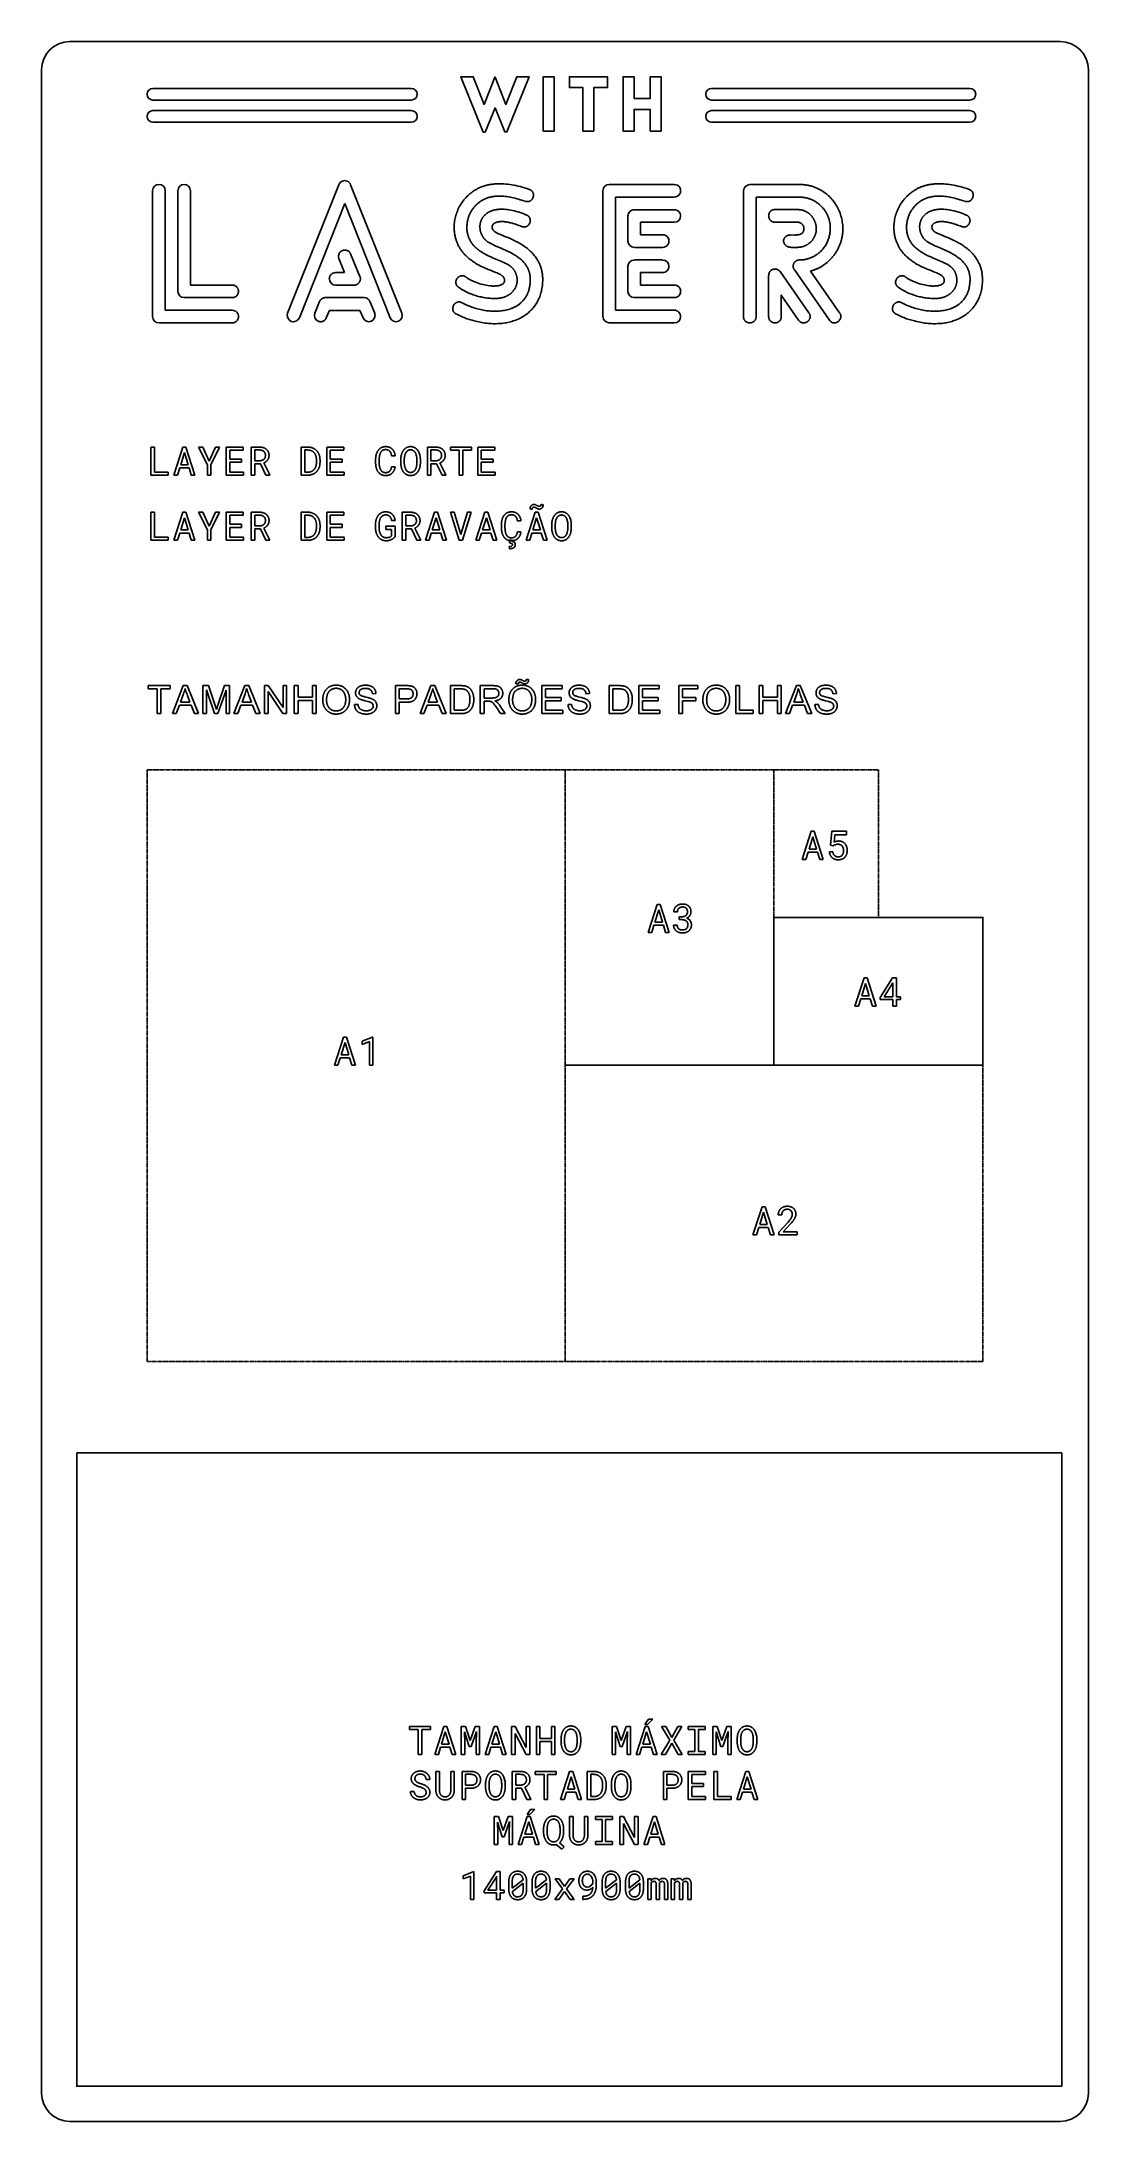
# Model space of a CAD drawing. Extents: x -150 to 1338, y -50 to 2906.
import ezdxf

# ---------------------------------------------------------------- set-up
doc = ezdxf.new("R2010")
doc.units = 0
doc.header["$MEASUREMENT"] = 0
doc.linetypes.add('DASHED2', pattern=[0.375, 0.25, -0.125])
doc.layers.get('0').update_dxf_attribs({"linetype": 'CONTINUOUS'})
doc.layers.add('CORTE', color=1, linetype='CONTINUOUS')
doc.layers.add('GRAVACAO', color=5, linetype='CONTINUOUS')

msp = doc.modelspace()

# ---------------------------------------------------------------- linework, layer by layer
for p, q in [((1298, 2905.8), (-110, 2905.8)), ((-150, 2865.8), (-150, -10)), ((8.3, 2839.3), (375.5, 2839.3)), ((802.4, 2839.3), (1169.6, 2839.3)), ((1338, -10), (1338, 2865.8)), ((375.5, 2822.7), (8.3, 2822.7)), ((1169.6, 2822.7), (802.4, 2822.7)), ((8.3, 2807.7), (375.5, 2807.7)), ((375.5, 2791.1), (8.3, 2791.1)), ((802.4, 2807.7), (1169.6, 2807.7)), ((1169.6, 2791.1), (802.4, 2791.1)), ((7.8, 2514.9), (7.8, 2693.8)), ((25.8, 2693.8), (25.8, 2524)), ((43.7, 2550.7), (43.7, 2693.8)), ((61.6, 2693.8), (61.6, 2559.8)), ((199.6, 2520), (272.6, 2702.4)), ((289.2, 2702.4), (362, 2520)), ((647.9, 2514.9), (647.9, 2693.8)), ((656.7, 2702.7), (749.3, 2702.7)), ((847.7, 2514.9), (847.7, 2693.8)), ((856.8, 2702.7), (927.1, 2702.7)), ((927.1, 2702.7), (928.4, 2702.7)), ((928.4, 2702.7), (929.7, 2702.6)), ((929.7, 2702.6), (931, 2702.6)), ((931, 2702.6), (932.2, 2702.5)), ((932.2, 2702.5), (933.4, 2702.4)), ((933.4, 2702.4), (934.7, 2702.2)), ((934.7, 2702.2), (935.9, 2702.1)), ((935.9, 2702.1), (937.1, 2701.9)), ((937.1, 2701.9), (938.3, 2701.7)), ((938.3, 2701.7), (939.5, 2701.5)), ((939.5, 2701.5), (940.6, 2701.2)), ((940.6, 2701.2), (941.8, 2701)), ((941.8, 2701), (943, 2700.7)), ((943, 2700.7), (944.1, 2700.4)), ((944.1, 2700.4), (945.2, 2700.1)), ((945.2, 2700.1), (946.3, 2699.7)), ((946.3, 2699.7), (947.5, 2699.3)), ((947.5, 2699.3), (948.5, 2698.9)), ((948.5, 2698.9), (949.6, 2698.5)), ((949.6, 2698.5), (950.7, 2698.1)), ((950.7, 2698.1), (951.8, 2697.7)), ((951.8, 2697.7), (952.8, 2697.2)), ((952.8, 2697.2), (953.8, 2696.7)), ((953.8, 2696.7), (954.9, 2696.2)), ((954.9, 2696.2), (955.9, 2695.7)), ((955.9, 2695.7), (956.9, 2695.1)), ((956.9, 2695.1), (957.8, 2694.6)), ((957.8, 2694.6), (958.8, 2694)), ((958.8, 2694), (959.8, 2693.4)), ((959.8, 2693.4), (960.7, 2692.8)), ((960.7, 2692.8), (961.6, 2692.2)), ((961.6, 2692.2), (962.5, 2691.6)), ((962.5, 2691.6), (963.4, 2690.9)), ((963.4, 2690.9), (964.3, 2690.2)), ((964.3, 2690.2), (965.2, 2689.5)), ((280.9, 2675.7), (216.5, 2513.3)), ((345.4, 2513.3), (280.9, 2675.7)), ((749.3, 2684.7), (665.8, 2684.7)), ((665.8, 2684.7), (665.8, 2524)), ((692.6, 2666.8), (749.3, 2666.8)), ((927.1, 2684.7), (865.6, 2684.7)), ((865.6, 2684.7), (865.6, 2514.9)), ((883.7, 2660), (883.8, 2660.2)), ((883.8, 2660.4), (883.9, 2660.6)), ((883.8, 2660.2), (883.8, 2660.4)), ((883.9, 2660.8), (884, 2661)), ((883.9, 2660.6), (883.9, 2660.8)), ((884, 2661.2), (884.1, 2661.4)), ((884, 2661), (884, 2661.2)), ((884.1, 2661.4), (884.2, 2661.6)), ((884.2, 2661.8), (884.3, 2662)), ((884.2, 2661.6), (884.2, 2661.8)), ((884.3, 2662), (884.4, 2662.2)), ((884.4, 2662.2), (884.5, 2662.4)), ((884.5, 2662.4), (884.6, 2662.6)), ((884.6, 2662.6), (884.7, 2662.8)), ((884.7, 2662.8), (884.8, 2662.9)), ((884.8, 2662.9), (884.9, 2663.1)), ((884.9, 2663.1), (885, 2663.3)), ((885, 2663.3), (885.1, 2663.5)), ((885.1, 2663.5), (885.2, 2663.6)), ((885.2, 2663.6), (885.4, 2663.8)), ((885.4, 2663.8), (885.5, 2664)), ((885.5, 2664), (885.6, 2664.1)), ((885.6, 2664.1), (885.7, 2664.3)), ((885.7, 2664.3), (885.9, 2664.4)), ((885.9, 2664.4), (886, 2664.6)), ((886, 2664.6), (886.2, 2664.7)), ((886.2, 2664.7), (886.3, 2664.9)), ((886.3, 2664.9), (886.5, 2665)), ((886.5, 2665), (886.7, 2665.2)), ((886.7, 2665.2), (886.8, 2665.3)), ((886.8, 2665.3), (887, 2665.4)), ((887, 2665.4), (887.2, 2665.6)), ((887.2, 2665.6), (887.3, 2665.7)), ((887.3, 2665.7), (887.5, 2665.8)), ((887.5, 2665.8), (887.7, 2665.9)), ((887.7, 2665.9), (887.9, 2666)), ((887.9, 2666), (888.1, 2666.1)), ((888.1, 2666.1), (888.3, 2666.2)), ((888.3, 2666.2), (888.5, 2666.3)), ((888.5, 2666.3), (888.7, 2666.4)), ((888.7, 2666.4), (888.9, 2666.5)), ((888.9, 2666.5), (889.1, 2666.6)), ((889.1, 2666.6), (889.4, 2666.6)), ((889.4, 2666.6), (889.6, 2666.7)), ((889.6, 2666.7), (889.8, 2666.8)), ((889.8, 2666.8), (890.1, 2666.8)), ((890.1, 2666.8), (890.3, 2666.9)), ((890.3, 2666.9), (890.5, 2666.9)), ((890.5, 2666.9), (890.8, 2667)), ((890.8, 2667), (891, 2667)), ((891, 2667), (891.3, 2667)), ((891.3, 2667), (891.6, 2667.1)), ((891.6, 2667.1), (891.8, 2667.1)), ((891.8, 2667.1), (892.1, 2667.1)), ((892.1, 2667.1), (892.4, 2667.1)), ((892.4, 2667.1), (924.2, 2667.1)), ((924.2, 2667.1), (925, 2667.1)), ((925, 2667.1), (925.7, 2667.1)), ((925.7, 2667.1), (926.5, 2667)), ((926.5, 2667), (927.2, 2666.9)), ((928.3, 2684.7), (927.1, 2684.7)), ((927.2, 2666.9), (927.9, 2666.8)), ((927.9, 2666.8), (928.6, 2666.7)), ((929.4, 2684.7), (928.3, 2684.7)), ((928.6, 2666.7), (929.3, 2666.6)), ((929.3, 2666.6), (930, 2666.5)), ((930.5, 2684.6), (929.4, 2684.7)), ((930, 2666.5), (930.7, 2666.3)), ((931.6, 2684.5), (930.5, 2684.6)), ((930.7, 2666.3), (931.4, 2666.1)), ((931.4, 2666.1), (932.1, 2666)), ((932.7, 2684.4), (931.6, 2684.5)), ((932.1, 2666), (932.8, 2665.7)), ((933.8, 2684.2), (932.7, 2684.4)), ((932.8, 2665.7), (933.4, 2665.5)), ((933.4, 2665.5), (934, 2665.3)), ((934.9, 2684.1), (933.8, 2684.2)), ((934, 2665.3), (934.7, 2665)), ((934.7, 2665), (935.3, 2664.7)), ((935.9, 2683.9), (934.9, 2684.1)), ((935.3, 2664.7), (935.9, 2664.5)), ((937, 2683.6), (935.9, 2683.9)), ((935.9, 2664.5), (936.5, 2664.2)), ((936.5, 2664.2), (937.1, 2663.8)), ((938.1, 2683.4), (937, 2683.6)), ((937.1, 2663.8), (937.7, 2663.5)), ((937.7, 2663.5), (938.3, 2663.2)), ((939.1, 2683.1), (938.1, 2683.4)), ((938.3, 2663.2), (938.8, 2662.8)), ((938.8, 2662.8), (939.4, 2662.4)), ((940.1, 2682.8), (939.1, 2683.1)), ((939.4, 2662.4), (939.9, 2662.1)), ((939.9, 2662.1), (940.4, 2661.7)), ((941.2, 2682.5), (940.1, 2682.8)), ((940.4, 2661.7), (941, 2661.3)), ((941, 2661.3), (941.5, 2660.8)), ((942.2, 2682.1), (941.2, 2682.5)), ((941.5, 2660.8), (942, 2660.4)), ((942, 2660.4), (942.4, 2660)), ((943.2, 2681.7), (942.2, 2682.1)), ((944.2, 2681.3), (943.2, 2681.7)), ((945.1, 2680.9), (944.2, 2681.3)), ((946.1, 2680.5), (945.1, 2680.9)), ((947.1, 2680), (946.1, 2680.5)), ((948, 2679.5), (947.1, 2680)), ((948.9, 2679), (948, 2679.5)), ((949.8, 2678.4), (948.9, 2679)), ((950.7, 2677.9), (949.8, 2678.4)), ((951.6, 2677.3), (950.7, 2677.9)), ((952.5, 2676.7), (951.6, 2677.3)), ((953.4, 2676.1), (952.5, 2676.7)), ((954.2, 2675.4), (953.4, 2676.1)), ((955, 2674.8), (954.2, 2675.4)), ((955.8, 2674.1), (955, 2674.8)), ((956.6, 2673.4), (955.8, 2674.1)), ((957.4, 2672.6), (956.6, 2673.4)), ((958.2, 2671.9), (957.4, 2672.6)), ((958.8, 2671.3), (958.2, 2671.9)), ((959.4, 2670.6), (958.8, 2671.3)), ((960, 2669.9), (959.4, 2670.6)), ((960.6, 2669.2), (960, 2669.9)), ((961.2, 2668.6), (960.6, 2669.2)), ((961.7, 2667.9), (961.2, 2668.6)), ((962.3, 2667.2), (961.7, 2667.9)), ((962.8, 2666.5), (962.3, 2667.2)), ((963.3, 2665.8), (962.8, 2666.5)), ((963.8, 2665), (963.3, 2665.8)), ((964.3, 2664.3), (963.8, 2665)), ((964.7, 2663.6), (964.3, 2664.3)), ((965.1, 2662.9), (964.7, 2663.6)), ((965.6, 2662.1), (965.1, 2662.9)), ((965.2, 2689.5), (966.1, 2688.8)), ((966, 2661.4), (965.6, 2662.1)), ((966.4, 2660.6), (966, 2661.4)), ((966.1, 2688.8), (966.9, 2688.1)), ((966.7, 2659.9), (966.4, 2660.6)), ((966.9, 2688.1), (967.7, 2687.4)), ((967.7, 2687.4), (968.6, 2686.6)), ((968.6, 2686.6), (969.4, 2685.9)), ((969.4, 2685.9), (970.2, 2685.1)), ((970.2, 2685.1), (970.9, 2684.3)), ((970.9, 2684.3), (971.7, 2683.5)), ((971.7, 2683.5), (972.4, 2682.7)), ((972.4, 2682.7), (973.2, 2681.9)), ((973.2, 2681.9), (973.9, 2681)), ((973.9, 2681), (974.6, 2680.2)), ((974.6, 2680.2), (975.3, 2679.3)), ((975.3, 2679.3), (976.6, 2677.6)), ((976.6, 2677.6), (977.9, 2675.8)), ((977.9, 2675.8), (979.1, 2673.9)), ((979.1, 2673.9), (980.2, 2672)), ((980.2, 2672), (981.3, 2670.1)), ((981.3, 2670.1), (982.3, 2668.2)), ((982.3, 2668.2), (983.2, 2666.2)), ((983.2, 2666.2), (984.1, 2664.1)), ((984.1, 2664.1), (984.9, 2662.1)), ((984.9, 2662.1), (985.6, 2660)), ((683.5, 2622.2), (683.5, 2658)), ((749.3, 2649.2), (701.4, 2649.2)), ((701.4, 2649.2), (701.4, 2631.2)), ((701.4, 2631.2), (732.7, 2631.2)), ((883.5, 2658.3), (883.6, 2658.6)), ((883.5, 2658.1), (883.5, 2658.3)), ((883.5, 2657.9), (883.5, 2658.1)), ((883.6, 2657.7), (883.5, 2657.9)), ((883.6, 2659.6), (883.7, 2659.8)), ((883.6, 2659.4), (883.6, 2659.6)), ((883.6, 2659.2), (883.6, 2659.4)), ((883.6, 2659), (883.6, 2659.2)), ((883.6, 2658.8), (883.6, 2659)), ((883.6, 2658.6), (883.6, 2658.8)), ((883.6, 2657.5), (883.6, 2657.7)), ((883.6, 2657.3), (883.6, 2657.5)), ((883.6, 2657.1), (883.6, 2657.3)), ((883.6, 2656.9), (883.6, 2657.1)), ((883.6, 2656.7), (883.6, 2656.9)), ((883.7, 2656.5), (883.6, 2656.7)), ((883.7, 2659.8), (883.7, 2660)), ((883.7, 2656.3), (883.7, 2656.5)), ((883.8, 2656), (883.7, 2656.3)), ((883.8, 2655.8), (883.8, 2656)), ((883.9, 2655.6), (883.8, 2655.8)), ((883.9, 2655.4), (883.9, 2655.6)), ((884, 2655.2), (883.9, 2655.4)), ((884, 2655), (884, 2655.2)), ((884.1, 2654.8), (884, 2655)), ((884.2, 2654.6), (884.1, 2654.8)), ((884.2, 2654.5), (884.2, 2654.6)), ((884.3, 2654.3), (884.2, 2654.5)), ((884.4, 2654.1), (884.3, 2654.3)), ((884.5, 2653.9), (884.4, 2654.1)), ((884.6, 2653.7), (884.5, 2653.9)), ((884.7, 2653.5), (884.6, 2653.7)), ((884.8, 2653.3), (884.7, 2653.5)), ((884.9, 2653.1), (884.8, 2653.3)), ((885, 2653), (884.9, 2653.1)), ((885.1, 2652.8), (885, 2653)), ((885.2, 2652.6), (885.1, 2652.8)), ((885.4, 2652.5), (885.2, 2652.6)), ((885.5, 2652.3), (885.4, 2652.5)), ((885.6, 2652.1), (885.5, 2652.3)), ((885.7, 2652), (885.6, 2652.1)), ((885.9, 2651.8), (885.7, 2652)), ((886, 2651.7), (885.9, 2651.8)), ((886.2, 2651.5), (886, 2651.7)), ((886.3, 2651.4), (886.2, 2651.5)), ((886.5, 2651.2), (886.3, 2651.4)), ((886.7, 2651.1), (886.5, 2651.2)), ((886.8, 2651), (886.7, 2651.1)), ((887, 2650.8), (886.8, 2651)), ((887.2, 2650.7), (887, 2650.8)), ((887.3, 2650.6), (887.2, 2650.7)), ((887.5, 2650.5), (887.3, 2650.6)), ((887.7, 2650.3), (887.5, 2650.5)), ((887.9, 2650.2), (887.7, 2650.3)), ((888.1, 2650.1), (887.9, 2650.2)), ((888.3, 2650), (888.1, 2650.1)), ((888.5, 2649.9), (888.3, 2650)), ((888.7, 2649.9), (888.5, 2649.9)), ((888.9, 2649.8), (888.7, 2649.9)), ((889.1, 2649.7), (888.9, 2649.8)), ((889.4, 2649.6), (889.1, 2649.7)), ((889.6, 2649.5), (889.4, 2649.6)), ((889.8, 2649.5), (889.6, 2649.5)), ((890.1, 2649.4), (889.8, 2649.5)), ((890.3, 2649.4), (890.1, 2649.4)), ((890.5, 2649.3), (890.3, 2649.4)), ((890.8, 2649.3), (890.5, 2649.3)), ((891, 2649.3), (890.8, 2649.3)), ((891.3, 2649.2), (891, 2649.3)), ((891.6, 2649.2), (891.3, 2649.2)), ((891.8, 2649.2), (891.6, 2649.2)), ((892.1, 2649.2), (891.8, 2649.2)), ((892.4, 2649.2), (892.1, 2649.2)), ((924.2, 2649.2), (892.4, 2649.2)), ((912, 2630.6), (912.3, 2630.7)), ((912.3, 2630.7), (912.5, 2630.7)), ((912.5, 2630.7), (912.8, 2630.8)), ((912.8, 2630.8), (913.1, 2630.8)), ((913.1, 2630.8), (913.4, 2630.9)), ((913.4, 2630.9), (913.7, 2630.9)), ((913.7, 2630.9), (914.1, 2630.9)), ((914.1, 2630.9), (914.4, 2631)), ((914.4, 2631), (914.7, 2631)), ((914.7, 2631), (915, 2631)), ((915, 2631), (920.1, 2630.9)), ((920.1, 2630.9), (921.7, 2630.9)), ((921.7, 2630.9), (922.5, 2631)), ((922.5, 2631), (923.3, 2631)), ((923.3, 2631), (924, 2631)), ((924, 2631), (924.8, 2631.1)), ((924.4, 2649.2), (924.2, 2649.2)), ((924.7, 2649.2), (924.4, 2649.2)), ((924.9, 2649.1), (924.7, 2649.2)), ((924.8, 2631.1), (925.5, 2631.2)), ((925.1, 2649.1), (924.9, 2649.1)), ((925.4, 2649.1), (925.1, 2649.1)), ((925.6, 2649.1), (925.4, 2649.1)), ((925.5, 2631.2), (925.9, 2631.3)), ((925.8, 2649), (925.6, 2649.1)), ((926.1, 2649), (925.8, 2649)), ((925.9, 2631.3), (926.2, 2631.3)), ((926.3, 2649), (926.1, 2649)), ((926.2, 2631.3), (926.6, 2631.4)), ((926.5, 2648.9), (926.3, 2649)), ((926.7, 2648.8), (926.5, 2648.9)), ((926.6, 2631.4), (926.9, 2631.5)), ((927, 2648.8), (926.7, 2648.8)), ((926.9, 2631.5), (927.2, 2631.5)), ((927.2, 2648.7), (927, 2648.8)), ((927.4, 2648.7), (927.2, 2648.7)), ((927.2, 2631.5), (927.6, 2631.6)), ((927.6, 2648.6), (927.4, 2648.7)), ((927.8, 2648.5), (927.6, 2648.6)), ((927.6, 2631.6), (927.9, 2631.7)), ((928, 2648.4), (927.8, 2648.5)), ((927.9, 2631.7), (928.2, 2631.8)), ((928.2, 2648.3), (928, 2648.4)), ((928.4, 2648.2), (928.2, 2648.3)), ((928.2, 2631.8), (928.5, 2631.9)), ((928.6, 2648.1), (928.4, 2648.2)), ((928.5, 2631.9), (928.8, 2632)), ((928.8, 2648), (928.6, 2648.1)), ((929, 2647.9), (928.8, 2648)), ((928.8, 2632), (929.1, 2632.2)), ((929.2, 2647.8), (929, 2647.9)), ((929.1, 2632.2), (929.3, 2632.2)), ((929.4, 2647.7), (929.2, 2647.8)), ((929.3, 2632.2), (929.4, 2632.3)), ((929.6, 2647.6), (929.4, 2647.7)), ((929.4, 2632.3), (929.6, 2632.4)), ((929.8, 2647.5), (929.6, 2647.6)), ((929.6, 2632.4), (929.7, 2632.5)), ((929.7, 2632.5), (929.9, 2632.5)), ((929.9, 2647.3), (929.8, 2647.5)), ((930.1, 2647.2), (929.9, 2647.3)), ((929.9, 2632.5), (930, 2632.6)), ((930, 2632.6), (930.1, 2632.7)), ((930.3, 2647.1), (930.1, 2647.2)), ((930.1, 2632.7), (930.3, 2632.8)), ((930.5, 2646.9), (930.3, 2647.1)), ((930.3, 2632.8), (930.4, 2632.9)), ((930.4, 2632.9), (930.5, 2633)), ((930.6, 2646.8), (930.5, 2646.9)), ((930.5, 2633), (930.6, 2633.1)), ((930.8, 2646.6), (930.6, 2646.8)), ((930.6, 2633.1), (930.8, 2633.1)), ((930.9, 2646.5), (930.8, 2646.6)), ((930.8, 2633.1), (930.9, 2633.2)), ((931.1, 2646.3), (930.9, 2646.5)), ((930.9, 2633.2), (931, 2633.3)), ((931, 2633.3), (931.1, 2633.4)), ((931.2, 2646.2), (931.1, 2646.3)), ((931.1, 2633.4), (931.2, 2633.6)), ((931.4, 2646), (931.2, 2646.2)), ((931.2, 2633.6), (931.4, 2633.7)), ((931.5, 2645.8), (931.4, 2646)), ((931.4, 2633.7), (931.5, 2633.8)), ((931.7, 2645.7), (931.5, 2645.8)), ((931.5, 2633.8), (931.6, 2633.9)), ((931.6, 2633.9), (931.7, 2634)), ((931.8, 2645.5), (931.7, 2645.7)), ((931.7, 2634), (931.8, 2634.1)), ((931.9, 2645.3), (931.8, 2645.5)), ((931.8, 2634.1), (931.9, 2634.3)), ((932.1, 2645.1), (931.9, 2645.3)), ((931.9, 2634.3), (932, 2634.4)), ((932, 2634.4), (932.1, 2634.5)), ((932.2, 2644.9), (932.1, 2645.1)), ((932.1, 2634.5), (932.2, 2634.6)), ((932.3, 2644.7), (932.2, 2644.9)), ((932.2, 2634.6), (932.3, 2634.8)), ((932.4, 2644.6), (932.3, 2644.7)), ((932.3, 2634.9), (932.4, 2635.1)), ((932.3, 2634.8), (932.3, 2634.9)), ((932.5, 2644.4), (932.4, 2644.6)), ((932.4, 2635.1), (932.5, 2635.2)), ((932.6, 2644.2), (932.5, 2644.4)), ((932.5, 2635.2), (932.6, 2635.4)), ((932.7, 2644), (932.6, 2644.2)), ((932.6, 2635.4), (932.7, 2635.5)), ((932.8, 2643.8), (932.7, 2644)), ((932.7, 2635.7), (932.8, 2635.8)), ((932.7, 2635.5), (932.7, 2635.7)), ((932.9, 2643.5), (932.8, 2643.8)), ((932.8, 2635.8), (932.9, 2636)), ((933, 2643.3), (932.9, 2643.5)), ((932.9, 2636.2), (933, 2636.3)), ((932.9, 2636), (932.9, 2636.2)), ((933.1, 2643.1), (933, 2643.3)), ((933, 2636.3), (933.1, 2636.5)), ((933.1, 2642.9), (933.1, 2643.1)), ((933.2, 2642.7), (933.1, 2642.9)), ((933.1, 2636.7), (933.2, 2636.9)), ((933.1, 2636.5), (933.1, 2636.7)), ((933.3, 2642.5), (933.2, 2642.7)), ((933.2, 2637.1), (933.3, 2637.2)), ((933.2, 2636.9), (933.2, 2637.1)), ((933.3, 2642.2), (933.3, 2642.5)), ((933.4, 2642), (933.3, 2642.2)), ((933.3, 2637.6), (933.4, 2637.8)), ((933.3, 2637.4), (933.3, 2637.6)), ((933.3, 2637.2), (933.3, 2637.4)), ((933.4, 2641.8), (933.4, 2642)), ((933.5, 2641.5), (933.4, 2641.8)), ((933.4, 2638.3), (933.5, 2638.5)), ((933.4, 2638), (933.4, 2638.3)), ((933.4, 2637.8), (933.4, 2638)), ((933.5, 2641.3), (933.5, 2641.5)), ((933.5, 2641.1), (933.5, 2641.3)), ((933.5, 2640.8), (933.5, 2641.1)), ((933.5, 2640.6), (933.5, 2640.8)), ((933.6, 2640.3), (933.5, 2640.6)), ((933.5, 2639.1), (933.6, 2639.6)), ((933.5, 2638.7), (933.5, 2639.1)), ((933.5, 2638.5), (933.5, 2638.7)), ((933.6, 2640.1), (933.6, 2640.3)), ((933.6, 2639.6), (933.6, 2640.1)), ((942.4, 2660), (942.9, 2659.5)), ((942.9, 2659.5), (943.4, 2659)), ((943.4, 2659), (943.8, 2658.6)), ((943.8, 2658.6), (944.3, 2658.1)), ((944.3, 2658.1), (944.7, 2657.6)), ((944.7, 2657.6), (945.1, 2657.1)), ((945.1, 2657.1), (945.5, 2656.6)), ((945.5, 2656.6), (945.9, 2656)), ((945.9, 2656), (946.3, 2655.5)), ((946.3, 2655.5), (946.6, 2655)), ((946.6, 2655), (947, 2654.4)), ((947, 2654.4), (947.3, 2653.9)), ((947.3, 2653.9), (947.6, 2653.3)), ((947.6, 2653.3), (947.9, 2652.8)), ((947.9, 2652.8), (948.2, 2652.2)), ((948.2, 2652.2), (948.5, 2651.6)), ((948.5, 2651.6), (948.8, 2651)), ((948.8, 2651), (949, 2650.4)), ((949, 2650.4), (949.3, 2649.8)), ((949.3, 2649.8), (949.5, 2649.2)), ((949.5, 2649.2), (949.7, 2648.6)), ((949.8, 2631.2), (949.6, 2630.6)), ((949.7, 2648.6), (949.9, 2648)), ((950, 2631.8), (949.8, 2631.2)), ((949.9, 2648), (950.1, 2647.4)), ((950.2, 2632.4), (950, 2631.8)), ((950.1, 2647.4), (950.3, 2646.8)), ((950.4, 2633.1), (950.2, 2632.4)), ((950.3, 2646.8), (950.5, 2646.2)), ((950.5, 2633.7), (950.4, 2633.1)), ((950.5, 2646.2), (950.6, 2645.5)), ((950.7, 2634.4), (950.5, 2633.7)), ((950.6, 2645.5), (950.7, 2644.9)), ((950.7, 2644.9), (950.8, 2644.3)), ((950.8, 2635), (950.7, 2634.4)), ((950.8, 2644.3), (950.9, 2643.6)), ((950.9, 2635.7), (950.8, 2635)), ((950.9, 2643.6), (951, 2643)), ((951, 2636.4), (950.9, 2635.7)), ((951, 2643), (951.1, 2642.4)), ((951.1, 2637), (951, 2636.4)), ((951.1, 2642.4), (951.1, 2641.7)), ((951.1, 2641.7), (951.2, 2641.1)), ((951.2, 2638.4), (951.1, 2637.7)), ((951.1, 2637.7), (951.1, 2637)), ((951.2, 2641.1), (951.2, 2640.4)), ((951.2, 2640.4), (951.2, 2639.8)), ((951.2, 2639.8), (951.2, 2639.1)), ((951.2, 2639.1), (951.2, 2638.4)), ((967.1, 2659.1), (966.7, 2659.9)), ((967.4, 2658.4), (967.1, 2659.1)), ((967.8, 2657.6), (967.4, 2658.4)), ((968.1, 2656.8), (967.8, 2657.6)), ((968.4, 2656.1), (968.1, 2656.8)), ((968.6, 2655.3), (968.4, 2656.1)), ((968.9, 2654.5), (968.6, 2655.3)), ((969.2, 2653.7), (968.9, 2654.5)), ((969.4, 2653), (969.2, 2653.7)), ((969.6, 2652.2), (969.4, 2653)), ((969.8, 2651.4), (969.6, 2652.2)), ((969.7, 2629.2), (970.1, 2630.8)), ((970, 2650.6), (969.8, 2651.4)), ((970.2, 2649.8), (970, 2650.6)), ((970.1, 2630.8), (970.4, 2632.3)), ((970.3, 2649), (970.2, 2649.8)), ((970.5, 2648.2), (970.3, 2649)), ((970.4, 2632.3), (970.6, 2633.9)), ((970.6, 2647.4), (970.5, 2648.2)), ((970.7, 2646.6), (970.6, 2647.4)), ((970.6, 2633.9), (970.8, 2635.5)), ((970.8, 2645.8), (970.7, 2646.6)), ((970.9, 2645), (970.8, 2645.8)), ((970.8, 2635.5), (971, 2637.1)), ((971, 2644.2), (970.9, 2645)), ((971, 2643.4), (971, 2644.2)), ((971.1, 2642.6), (971, 2643.4)), ((971, 2637.1), (971.1, 2638.6)), ((971.1, 2641.8), (971.1, 2642.6)), ((971.1, 2641), (971.1, 2641.8)), ((971.1, 2640.2), (971.1, 2641)), ((971.1, 2638.6), (971.1, 2640.2)), ((985.6, 2660), (986.3, 2657.9)), ((986.3, 2657.9), (986.9, 2655.8)), ((986.9, 2655.8), (987.4, 2653.6)), ((987.4, 2653.6), (987.8, 2651.5)), ((987.8, 2651.5), (988.2, 2649.3)), ((988.2, 2649.3), (988.5, 2647.1)), ((988.4, 2631.5), (988.3, 2630.4)), ((988.6, 2632.7), (988.4, 2631.5)), ((988.5, 2647.1), (988.7, 2644.9)), ((988.7, 2633.8), (988.6, 2632.7)), ((988.7, 2644.9), (988.9, 2642.7)), ((988.8, 2634.9), (988.7, 2633.8)), ((988.9, 2636), (988.8, 2634.9)), ((988.9, 2642.7), (988.9, 2641.6)), ((988.9, 2641.6), (989, 2640.5)), ((989, 2639.4), (988.9, 2638.2)), ((988.9, 2638.2), (988.9, 2637.1)), ((988.9, 2637.1), (988.9, 2636)), ((989, 2640.5), (989, 2639.4)), ((272.1, 2601.2), (272.2, 2601.4)), ((272.1, 2601), (272.1, 2601.2)), ((272.2, 2602.1), (272.3, 2602.3)), ((272.2, 2601.9), (272.2, 2602.1)), ((272.2, 2601.6), (272.2, 2601.9)), ((272.2, 2601.4), (272.2, 2601.6)), ((272.3, 2602.5), (272.4, 2602.7)), ((272.3, 2602.3), (272.3, 2602.5)), ((272.4, 2602.9), (272.5, 2603.1)), ((272.4, 2602.7), (272.4, 2602.9)), ((272.5, 2603.3), (272.6, 2603.5)), ((272.5, 2603.1), (272.5, 2603.3)), ((272.6, 2603.5), (272.7, 2603.7)), ((272.7, 2603.7), (272.8, 2603.9)), ((272.8, 2604.1), (272.9, 2604.3)), ((272.8, 2603.9), (272.8, 2604.1)), ((272.9, 2604.3), (273, 2604.5)), ((273, 2604.5), (273.1, 2604.7)), ((273.1, 2604.7), (273.2, 2604.9)), ((273.2, 2604.9), (273.3, 2605.1)), ((273.3, 2605.1), (273.4, 2605.3)), ((273.4, 2605.3), (273.5, 2605.5)), ((273.5, 2605.5), (273.6, 2605.6)), ((273.6, 2605.6), (273.7, 2605.8)), ((273.7, 2605.8), (273.9, 2606)), ((273.9, 2606), (274, 2606.2)), ((274, 2606.2), (274.1, 2606.3)), ((274.1, 2606.3), (274.2, 2606.5)), ((274.2, 2606.5), (274.4, 2606.6)), ((274.4, 2606.6), (274.5, 2606.8)), ((274.5, 2606.8), (274.7, 2606.9)), ((274.7, 2606.9), (274.8, 2607.1)), ((274.8, 2607.1), (275, 2607.2)), ((275, 2607.2), (275.1, 2607.4)), ((275.1, 2607.4), (275.3, 2607.5)), ((275.3, 2607.5), (275.4, 2607.6)), ((275.4, 2607.6), (275.6, 2607.8)), ((275.6, 2607.8), (275.8, 2607.9)), ((275.8, 2607.9), (275.9, 2608)), ((275.9, 2608), (276.1, 2608.1)), ((276.1, 2608.1), (276.3, 2608.2)), ((276.3, 2608.2), (276.5, 2608.3)), ((276.5, 2608.3), (276.7, 2608.4)), ((276.7, 2608.4), (276.9, 2608.5)), ((276.9, 2608.5), (277.1, 2608.6)), ((277.1, 2608.6), (277.3, 2608.7)), ((277.3, 2608.7), (277.5, 2608.8)), ((277.5, 2608.8), (277.9, 2608.9)), ((277.9, 2608.9), (278.1, 2609)), ((278.1, 2609), (278.4, 2609.1)), ((278.4, 2609.1), (278.6, 2609.1)), ((278.6, 2609.1), (278.8, 2609.2)), ((278.8, 2609.2), (279, 2609.3)), ((279, 2609.3), (279.3, 2609.3)), ((279.3, 2609.3), (279.5, 2609.3)), ((279.5, 2609.3), (279.7, 2609.4)), ((279.7, 2609.4), (279.9, 2609.4)), ((279.9, 2609.4), (280.2, 2609.4)), ((280.2, 2609.4), (280.4, 2609.4)), ((280.4, 2609.4), (280.6, 2609.5)), ((280.6, 2609.5), (280.8, 2609.5)), ((280.8, 2609.5), (281.1, 2609.5)), ((281.1, 2609.5), (281.3, 2609.5)), ((281.3, 2609.5), (281.5, 2609.5)), ((281.5, 2609.5), (281.7, 2609.4)), ((281.7, 2609.4), (281.9, 2609.4)), ((281.9, 2609.4), (282.2, 2609.4)), ((282.2, 2609.4), (282.4, 2609.4)), ((282.4, 2609.4), (282.6, 2609.3)), ((282.6, 2609.3), (282.8, 2609.3)), ((282.8, 2609.3), (283, 2609.3)), ((283, 2609.3), (283.2, 2609.2)), ((283.2, 2609.2), (283.4, 2609.1)), ((283.4, 2609.1), (283.6, 2609.1)), ((283.6, 2609.1), (283.8, 2609)), ((283.8, 2609), (284, 2609)), ((284, 2609), (284.2, 2608.9)), ((284.2, 2608.9), (284.4, 2608.8)), ((284.4, 2608.8), (284.6, 2608.7)), ((284.6, 2608.7), (284.8, 2608.6)), ((284.8, 2608.6), (285, 2608.6)), ((285, 2608.6), (285.2, 2608.5)), ((285.2, 2608.5), (285.4, 2608.4)), ((285.4, 2608.4), (285.6, 2608.3)), ((285.6, 2608.3), (285.8, 2608.2)), ((285.8, 2608.2), (285.9, 2608)), ((285.9, 2608), (286.1, 2607.9)), ((286.1, 2607.9), (286.3, 2607.8)), ((286.3, 2607.8), (286.5, 2607.7)), ((286.5, 2607.7), (286.6, 2607.6)), ((286.6, 2607.6), (286.8, 2607.4)), ((286.8, 2607.4), (287, 2607.3)), ((287, 2607.3), (287.1, 2607.2)), ((287.1, 2607.2), (287.3, 2607)), ((287.3, 2607), (287.4, 2606.9)), ((287.4, 2606.9), (287.6, 2606.7)), ((287.6, 2606.7), (287.7, 2606.6)), ((287.7, 2606.6), (287.9, 2606.4)), ((287.9, 2606.4), (288, 2606.2)), ((288, 2606.2), (288.1, 2606.1)), ((288.1, 2606.1), (288.2, 2605.9)), ((288.2, 2605.9), (288.4, 2605.7)), ((288.4, 2605.7), (288.5, 2605.6)), ((288.5, 2605.6), (288.6, 2605.4)), ((288.6, 2605.4), (288.7, 2605.2)), ((288.7, 2605.2), (288.8, 2605)), ((288.8, 2605), (288.9, 2604.8)), ((288.9, 2604.8), (289, 2604.6)), ((289, 2604.6), (289.1, 2604.4)), ((289.1, 2604.4), (289.2, 2604.2)), ((289.2, 2604.2), (302.3, 2572.1)), ((732.7, 2613.3), (692.6, 2613.3)), ((904.7, 2622.9), (904.8, 2623.1)), ((904.7, 2622.7), (904.7, 2622.9)), ((904.7, 2622.5), (904.7, 2622.7)), ((904.7, 2622.3), (904.7, 2622.5)), ((904.8, 2622.1), (904.7, 2622.3)), ((904.8, 2623.9), (904.9, 2624.1)), ((904.8, 2623.7), (904.8, 2623.9)), ((904.8, 2623.5), (904.8, 2623.7)), ((904.8, 2623.3), (904.8, 2623.5)), ((904.8, 2623.1), (904.8, 2623.3)), ((904.8, 2621.8), (904.8, 2622.1)), ((904.8, 2621.6), (904.8, 2621.8)), ((904.8, 2621.4), (904.8, 2621.6)), ((904.9, 2621.2), (904.8, 2621.4)), ((904.9, 2624.3), (905, 2624.5)), ((904.9, 2624.1), (904.9, 2624.3)), ((904.9, 2621), (904.9, 2621.2)), ((904.9, 2620.8), (904.9, 2621)), ((905, 2620.6), (904.9, 2620.8)), ((905, 2624.7), (905.1, 2624.8)), ((905, 2624.5), (905, 2624.7)), ((905, 2620.4), (905, 2620.6)), ((905.1, 2620.2), (905, 2620.4)), ((905.1, 2625), (905.2, 2625.2)), ((905.1, 2624.8), (905.1, 2625)), ((905.1, 2620), (905.1, 2620.2)), ((905.2, 2619.9), (905.1, 2620)), ((905.2, 2625.2), (905.3, 2625.4)), ((905.3, 2619.7), (905.2, 2619.9)), ((905.3, 2625.4), (905.4, 2625.6)), ((905.4, 2619.5), (905.3, 2619.7)), ((905.4, 2625.8), (905.5, 2626)), ((905.4, 2625.6), (905.4, 2625.8)), ((905.5, 2619.3), (905.4, 2619.5)), ((905.5, 2626), (905.6, 2626.2)), ((905.5, 2619.1), (905.5, 2619.3)), ((905.6, 2618.9), (905.5, 2619.1)), ((905.6, 2626.2), (905.7, 2626.3)), ((905.7, 2618.7), (905.6, 2618.9)), ((905.7, 2626.3), (905.8, 2626.5)), ((905.8, 2618.5), (905.7, 2618.7)), ((905.8, 2626.5), (905.9, 2626.7)), ((905.9, 2618.3), (905.8, 2618.5)), ((905.9, 2626.7), (906.1, 2626.9)), ((906.1, 2618.1), (905.9, 2618.3)), ((906.1, 2626.9), (906.2, 2627)), ((906.2, 2618), (906.1, 2618.1)), ((906.2, 2627), (906.3, 2627.2)), ((906.3, 2617.8), (906.2, 2618)), ((906.3, 2627.2), (906.4, 2627.4)), ((906.4, 2617.6), (906.3, 2617.8)), ((906.4, 2627.4), (906.6, 2627.6)), ((906.6, 2617.4), (906.4, 2617.6)), ((906.6, 2627.6), (906.7, 2627.7)), ((906.7, 2617.3), (906.6, 2617.4)), ((906.7, 2627.7), (906.9, 2627.9)), ((906.8, 2617.1), (906.7, 2617.3)), ((907, 2616.9), (906.8, 2617.1)), ((906.9, 2627.9), (907, 2628)), ((907, 2628), (907.2, 2628.2)), ((907.1, 2616.7), (907, 2616.9)), ((907.3, 2616.6), (907.1, 2616.7)), ((907.2, 2628.2), (907.3, 2628.3)), ((907.3, 2628.3), (907.5, 2628.5)), ((907.5, 2616.4), (907.3, 2616.6)), ((907.5, 2628.5), (907.7, 2628.6)), ((907.6, 2616.3), (907.5, 2616.4)), ((907.8, 2616.1), (907.6, 2616.3)), ((907.7, 2628.6), (907.8, 2628.8)), ((907.8, 2628.8), (908, 2628.9)), ((908, 2616), (907.8, 2616.1)), ((908, 2628.9), (908.2, 2629)), ((908.2, 2615.8), (908, 2616)), ((908.2, 2629), (908.4, 2629.2)), ((908.4, 2615.7), (908.2, 2615.8)), ((908.4, 2629.2), (908.6, 2629.3)), ((908.6, 2615.5), (908.4, 2615.7)), ((908.6, 2629.3), (908.8, 2629.4)), ((908.8, 2615.4), (908.6, 2615.5)), ((908.8, 2629.4), (909, 2629.5)), ((909, 2615.3), (908.8, 2615.4)), ((909, 2629.5), (909.2, 2629.7)), ((909.2, 2615.1), (909, 2615.3)), ((909.2, 2629.7), (909.5, 2629.8)), ((909.4, 2615), (909.2, 2615.1)), ((909.6, 2614.9), (909.4, 2615)), ((909.5, 2629.8), (909.7, 2629.9)), ((909.8, 2614.8), (909.6, 2614.9)), ((909.7, 2629.9), (909.9, 2630)), ((910.1, 2614.6), (909.8, 2614.8)), ((909.9, 2630), (910.2, 2630.1)), ((910.3, 2614.5), (910.1, 2614.6)), ((910.2, 2630.1), (910.4, 2630.2)), ((910.5, 2614.4), (910.3, 2614.5)), ((910.4, 2630.2), (910.7, 2630.3)), ((910.8, 2614.3), (910.5, 2614.4)), ((910.7, 2630.3), (910.9, 2630.3)), ((911, 2614.2), (910.8, 2614.3)), ((910.9, 2630.3), (911.2, 2630.4)), ((911.3, 2614.1), (911, 2614.2)), ((911.2, 2630.4), (911.4, 2630.5)), ((911.5, 2614), (911.3, 2614.1)), ((911.4, 2630.5), (911.7, 2630.6)), ((911.8, 2614), (911.5, 2614)), ((911.7, 2630.6), (912, 2630.6)), ((912.1, 2613.9), (911.8, 2614)), ((912.4, 2613.8), (912.1, 2613.9)), ((912.6, 2613.7), (912.4, 2613.8)), ((912.9, 2613.7), (912.6, 2613.7)), ((913.2, 2613.6), (912.9, 2613.7)), ((913.5, 2613.5), (913.2, 2613.6)), ((913.8, 2613.5), (913.5, 2613.5)), ((914.1, 2613.5), (913.8, 2613.5)), ((914.4, 2613.4), (914.1, 2613.5)), ((914.7, 2613.4), (914.4, 2613.4)), ((915, 2613.4), (914.7, 2613.4)), ((915.4, 2613.3), (915, 2613.4)), ((924.9, 2613.3), (924.2, 2613.3)), ((925.6, 2613.4), (924.9, 2613.3)), ((926.3, 2613.4), (925.6, 2613.4)), ((926.9, 2613.5), (926.3, 2613.4)), ((927.6, 2613.5), (926.9, 2613.5)), ((928.3, 2613.6), (927.6, 2613.5)), ((928.9, 2613.7), (928.3, 2613.6)), ((929.6, 2613.9), (928.9, 2613.7)), ((930.2, 2614), (929.6, 2613.9)), ((930.9, 2614.1), (930.2, 2614)), ((931.5, 2614.3), (930.9, 2614.1)), ((932.2, 2614.5), (931.5, 2614.3)), ((932.8, 2614.7), (932.2, 2614.5)), ((933.4, 2614.9), (932.8, 2614.7)), ((934, 2615.1), (933.4, 2614.9)), ((934.6, 2615.4), (934, 2615.1)), ((935.2, 2615.6), (934.6, 2615.4)), ((935.8, 2615.9), (935.2, 2615.6)), ((936.4, 2616.2), (935.8, 2615.9)), ((937, 2616.5), (936.4, 2616.2)), ((937.6, 2616.8), (937, 2616.5)), ((938.1, 2617.1), (937.6, 2616.8)), ((938.7, 2617.4), (938.1, 2617.1)), ((939.2, 2617.8), (938.7, 2617.4)), ((939.7, 2618.1), (939.2, 2617.8)), ((940.3, 2618.5), (939.7, 2618.1)), ((940.8, 2618.9), (940.3, 2618.5)), ((941.3, 2619.3), (940.8, 2618.9)), ((941.8, 2619.7), (941.3, 2619.3)), ((942.3, 2620.1), (941.8, 2619.7)), ((942.8, 2620.5), (942.3, 2620.1)), ((943.2, 2621), (942.8, 2620.5)), ((943.7, 2621.4), (943.2, 2621)), ((944.1, 2621.9), (943.7, 2621.4)), ((944.6, 2622.3), (944.1, 2621.9)), ((945, 2622.8), (944.6, 2622.3)), ((945.4, 2623.3), (945, 2622.8)), ((945.8, 2623.8), (945.4, 2623.3)), ((946.2, 2624.3), (945.8, 2623.8)), ((946.5, 2624.8), (946.2, 2624.3)), ((946.9, 2625.4), (946.5, 2624.8)), ((947.3, 2625.9), (946.9, 2625.4)), ((947.6, 2626.5), (947.3, 2625.9)), ((947.9, 2627), (947.6, 2626.5)), ((948.2, 2627.6), (947.9, 2627)), ((948.5, 2628.2), (948.2, 2627.6)), ((948.4, 2600.9), (949.1, 2601.3)), ((948.8, 2628.8), (948.5, 2628.2)), ((949.1, 2629.4), (948.8, 2628.8)), ((949.3, 2630), (949.1, 2629.4)), ((949.1, 2601.3), (949.8, 2601.7)), ((949.6, 2630.6), (949.3, 2630)), ((949.8, 2601.7), (950.5, 2602.1)), ((950.5, 2602.1), (951.1, 2602.5)), ((951.1, 2602.5), (951.8, 2603)), ((951.8, 2603), (952.5, 2603.4)), ((952.5, 2603.4), (953.1, 2603.9)), ((953.1, 2603.9), (953.7, 2604.4)), ((953.7, 2604.4), (954.3, 2604.9)), ((954.3, 2604.9), (955, 2605.4)), ((955, 2605.4), (955.6, 2605.9)), ((955.6, 2605.9), (956.2, 2606.5)), ((956.2, 2606.5), (956.7, 2607)), ((956.7, 2607), (957.3, 2607.5)), ((957.3, 2607.5), (957.9, 2608.1)), ((957.9, 2608.1), (958.4, 2608.7)), ((958.4, 2608.7), (959, 2609.3)), ((959, 2609.3), (959.5, 2609.8)), ((959.5, 2609.8), (960, 2610.4)), ((960, 2610.4), (960.5, 2611)), ((960.5, 2611), (961, 2611.7)), ((961, 2611.7), (961.5, 2612.3)), ((961.5, 2612.3), (962.4, 2613.5)), ((962.4, 2613.5), (963.3, 2614.8)), ((963.3, 2614.8), (964.2, 2616.2)), ((964.2, 2616.2), (965, 2617.5)), ((965, 2617.5), (965.7, 2618.9)), ((965.7, 2618.9), (966.5, 2620.3)), ((966.5, 2620.3), (967.1, 2621.8)), ((967.1, 2621.8), (967.7, 2623.2)), ((967.7, 2623.2), (968.3, 2624.7)), ((968.3, 2624.7), (968.8, 2626.2)), ((968.8, 2626.2), (969.3, 2627.7)), ((969.3, 2627.7), (969.7, 2629.2)), ((976, 2601.7), (975.2, 2600.7)), ((976.7, 2602.7), (976, 2601.7)), ((977.5, 2603.7), (976.7, 2602.7)), ((978.2, 2604.7), (977.5, 2603.7)), ((978.8, 2605.7), (978.2, 2604.7)), ((979.5, 2606.7), (978.8, 2605.7)), ((980.1, 2607.7), (979.5, 2606.7)), ((980.7, 2608.8), (980.1, 2607.7)), ((981.3, 2609.8), (980.7, 2608.8)), ((981.9, 2610.8), (981.3, 2609.8)), ((982.4, 2611.9), (981.9, 2610.8)), ((982.9, 2613), (982.4, 2611.9)), ((983.4, 2614), (982.9, 2613)), ((983.9, 2615.1), (983.4, 2614)), ((984.4, 2616.2), (983.9, 2615.1)), ((984.8, 2617.2), (984.4, 2616.2)), ((985.2, 2618.3), (984.8, 2617.2)), ((985.6, 2619.4), (985.2, 2618.3)), ((986, 2620.5), (985.6, 2619.4)), ((986.3, 2621.6), (986, 2620.5)), ((986.6, 2622.7), (986.3, 2621.6)), ((986.9, 2623.8), (986.6, 2622.7)), ((987.2, 2624.9), (986.9, 2623.8)), ((987.5, 2626), (987.2, 2624.9)), ((987.7, 2627.1), (987.5, 2626)), ((987.9, 2628.2), (987.7, 2627.1)), ((988.1, 2629.3), (987.9, 2628.2)), ((988.3, 2630.4), (988.1, 2629.3)), ((267.8, 2577.5), (280.7, 2577.5)), ((272.1, 2600.8), (272.1, 2601)), ((272.1, 2600.6), (272.1, 2600.8)), ((272.1, 2600.3), (272.1, 2600.6)), ((272.1, 2600.1), (272.1, 2600.3)), ((272.1, 2599.9), (272.1, 2600.1)), ((272.1, 2599.7), (272.1, 2599.9)), ((272.2, 2599.5), (272.1, 2599.7)), ((272.2, 2599.2), (272.2, 2599.5)), ((272.2, 2599), (272.2, 2599.2)), ((272.2, 2598.8), (272.2, 2599)), ((272.3, 2598.6), (272.2, 2598.8)), ((272.3, 2598.4), (272.3, 2598.6)), ((272.4, 2598.1), (272.3, 2598.4)), ((272.4, 2597.9), (272.4, 2598.1)), ((272.5, 2597.7), (272.4, 2597.9)), ((272.6, 2597.5), (272.5, 2597.7)), ((272.6, 2597.3), (272.6, 2597.5)), ((280.7, 2577.5), (272.6, 2597.3)), ((302.3, 2572.1), (302.4, 2571.9)), ((302.4, 2571.9), (302.5, 2571.7)), ((302.5, 2571.7), (302.6, 2571.5)), ((302.6, 2571.5), (302.7, 2571.3)), ((683.5, 2550.7), (683.5, 2586.6)), ((692.6, 2595.4), (732.7, 2595.4)), ((732.7, 2577.5), (701.4, 2577.5)), ((701.4, 2577.5), (701.4, 2559.8)), ((918.3, 2587.7), (918.4, 2587.8)), ((918.3, 2587.5), (918.3, 2587.7)), ((918.3, 2587.3), (918.3, 2587.5)), ((918.3, 2587.2), (918.3, 2587.3)), ((918.3, 2587), (918.3, 2587.2)), ((918.3, 2586.9), (918.3, 2587)), ((918.3, 2586.7), (918.3, 2586.9)), ((918.3, 2586.6), (918.3, 2586.7)), ((918.3, 2586.4), (918.3, 2586.6)), ((918.3, 2586.2), (918.3, 2586.4)), ((918.3, 2586.1), (918.3, 2586.2)), ((918.3, 2585.9), (918.3, 2586.1)), ((918.3, 2585.8), (918.3, 2585.9)), ((918.3, 2585.6), (918.3, 2585.8)), ((918.4, 2585.4), (918.3, 2585.6)), ((918.4, 2588.3), (918.5, 2588.4)), ((918.4, 2588.1), (918.4, 2588.3)), ((918.4, 2588), (918.4, 2588.1)), ((918.4, 2587.8), (918.4, 2588)), ((918.4, 2585.3), (918.4, 2585.4)), ((918.4, 2585.1), (918.4, 2585.3)), ((918.4, 2585), (918.4, 2585.1)), ((918.5, 2584.8), (918.4, 2585)), ((918.5, 2588.7), (918.6, 2588.8)), ((918.5, 2588.6), (918.5, 2588.7)), ((918.5, 2588.4), (918.5, 2588.6)), ((918.5, 2584.6), (918.5, 2584.8)), ((918.6, 2584.5), (918.5, 2584.6)), ((918.6, 2589.1), (918.7, 2589.3)), ((918.6, 2589), (918.6, 2589.1)), ((918.6, 2588.8), (918.6, 2589)), ((918.6, 2584.3), (918.6, 2584.5)), ((918.6, 2584.1), (918.6, 2584.3)), ((918.7, 2584), (918.6, 2584.1)), ((918.7, 2589.4), (918.8, 2589.6)), ((918.7, 2589.3), (918.7, 2589.4)), ((918.7, 2583.8), (918.7, 2584)), ((918.8, 2583.7), (918.7, 2583.8)), ((918.8, 2589.7), (918.9, 2589.8)), ((918.8, 2589.6), (918.8, 2589.7)), ((918.9, 2583.5), (918.8, 2583.7)), ((918.9, 2589.8), (919, 2590.1)), ((918.9, 2583.3), (918.9, 2583.5)), ((919, 2583.2), (918.9, 2583.3)), ((919, 2590.1), (919.1, 2590.4)), ((919.1, 2583), (919, 2583.2)), ((919.1, 2590.4), (919.3, 2590.7)), ((919.1, 2582.8), (919.1, 2583)), ((919.2, 2582.7), (919.1, 2582.8)), ((919.3, 2582.5), (919.2, 2582.7)), ((919.3, 2590.7), (919.4, 2590.9)), ((919.4, 2582.3), (919.3, 2582.5)), ((919.4, 2590.9), (919.6, 2591.2)), ((919.6, 2582), (919.4, 2582.3)), ((919.6, 2591.2), (919.7, 2591.4)), ((919.8, 2581.7), (919.6, 2582)), ((919.7, 2591.4), (919.9, 2591.7)), ((920, 2581.4), (919.8, 2581.7)), ((919.9, 2591.7), (920.1, 2591.9)), ((920.2, 2581), (920, 2581.4)), ((920.1, 2591.9), (920.3, 2592.1)), ((920.5, 2580.7), (920.2, 2581)), ((920.3, 2592.1), (920.5, 2592.4)), ((920.5, 2592.4), (920.7, 2592.6)), ((969.9, 2509.8), (920.5, 2580.7)), ((920.7, 2592.6), (920.9, 2592.8)), ((920.9, 2592.8), (921.1, 2593)), ((921.1, 2593), (921.3, 2593.2)), ((921.3, 2593.2), (921.6, 2593.4)), ((921.6, 2593.4), (921.8, 2593.6)), ((921.8, 2593.6), (922, 2593.8)), ((922, 2593.8), (922.3, 2593.9)), ((922.3, 2593.9), (922.5, 2594.1)), ((922.5, 2594.1), (922.8, 2594.2)), ((922.8, 2594.2), (923, 2594.4)), ((923, 2594.4), (923.3, 2594.5)), ((923.3, 2594.5), (923.6, 2594.6)), ((923.6, 2594.6), (923.9, 2594.8)), ((923.9, 2594.8), (924.1, 2594.9)), ((924.1, 2594.9), (924.4, 2595)), ((924.4, 2595), (924.7, 2595.1)), ((924.7, 2595.1), (925, 2595.1)), ((925, 2595.1), (925.3, 2595.2)), ((925.3, 2595.2), (925.5, 2595.2)), ((925.5, 2595.2), (925.6, 2595.3)), ((925.6, 2595.3), (925.8, 2595.3)), ((925.8, 2595.3), (925.9, 2595.3)), ((925.9, 2595.3), (926.1, 2595.3)), ((926.1, 2595.3), (926.2, 2595.4)), ((926.2, 2595.4), (926.4, 2595.4)), ((926.4, 2595.4), (926.5, 2595.4)), ((926.5, 2595.4), (926.7, 2595.4)), ((926.7, 2595.4), (926.8, 2595.4)), ((926.8, 2595.4), (927, 2595.4)), ((927, 2595.4), (927.1, 2595.4)), ((927.1, 2595.4), (928.1, 2595.4)), ((928.1, 2595.4), (929, 2595.4)), ((929, 2595.4), (929.9, 2595.5)), ((929.9, 2595.5), (930.8, 2595.5)), ((930.8, 2595.5), (931.7, 2595.6)), ((931.7, 2595.6), (932.5, 2595.7)), ((932.5, 2595.7), (933.4, 2595.8)), ((933.4, 2595.8), (934.3, 2596)), ((934.3, 2596), (935.1, 2596.1)), ((935.1, 2596.1), (936, 2596.3)), ((936, 2596.3), (936.8, 2596.4)), ((936.8, 2596.4), (937.6, 2596.6)), ((937.6, 2596.6), (938.5, 2596.8)), ((938.5, 2596.8), (939.3, 2597.1)), ((939.3, 2597.1), (940.1, 2597.3)), ((940.1, 2597.3), (940.9, 2597.6)), ((940.9, 2597.6), (941.7, 2597.8)), ((941.7, 2597.8), (942.5, 2598.1)), ((942.5, 2598.1), (943.2, 2598.4)), ((943.9, 2579.9), (942.9, 2579.6)), ((942.9, 2579.6), (984.4, 2520.2)), ((943.2, 2598.4), (944, 2598.7)), ((944.9, 2580.2), (943.9, 2579.9)), ((944, 2598.7), (944.8, 2599)), ((944.8, 2599), (945.5, 2599.4)), ((945.9, 2580.5), (944.9, 2580.2)), ((945.5, 2599.4), (946.2, 2599.7)), ((946.9, 2580.8), (945.9, 2580.5)), ((946.2, 2599.7), (947, 2600.1)), ((947.9, 2581.1), (946.9, 2580.8)), ((947, 2600.1), (947.7, 2600.5)), ((947.7, 2600.5), (948.4, 2600.9)), ((948.8, 2581.5), (947.9, 2581.1)), ((949.8, 2581.8), (948.8, 2581.5)), ((950.7, 2582.2), (949.8, 2581.8)), ((951.7, 2582.6), (950.7, 2582.2)), ((952.6, 2583), (951.7, 2582.6)), ((953.5, 2583.5), (952.6, 2583)), ((954.5, 2583.9), (953.5, 2583.5)), ((956.3, 2584.9), (954.5, 2583.9)), ((958.1, 2585.9), (956.3, 2584.9)), ((959.8, 2586.9), (958.1, 2585.9)), ((961.5, 2588.1), (959.8, 2586.9)), ((963.2, 2589.3), (961.5, 2588.1)), ((964.9, 2590.5), (963.2, 2589.3)), ((966.5, 2591.8), (964.9, 2590.5)), ((968, 2593.1), (966.5, 2591.8)), ((969.5, 2594.5), (968, 2593.1)), ((971, 2595.9), (969.5, 2594.5)), ((971.9, 2596.9), (971, 2595.9)), ((972.8, 2597.8), (971.9, 2596.9)), ((973.6, 2598.8), (972.8, 2597.8)), ((974.4, 2599.7), (973.6, 2598.8)), ((975.2, 2600.7), (974.4, 2599.7)), ((61.6, 2559.8), (121, 2559.8)), ((121, 2559.8), (121.2, 2559.8)), ((121.2, 2559.8), (121.5, 2559.8)), ((121.5, 2559.8), (121.7, 2559.8)), ((121.7, 2559.8), (121.9, 2559.8)), ((121.9, 2559.8), (122.1, 2559.8)), ((122.1, 2542), (121.9, 2542)), ((122.1, 2559.8), (122.4, 2559.7)), ((122.4, 2542), (122.1, 2542)), ((122.4, 2559.7), (122.6, 2559.7)), ((122.6, 2542.1), (122.4, 2542)), ((122.6, 2559.7), (122.8, 2559.7)), ((122.8, 2542.1), (122.6, 2542.1)), ((122.8, 2559.7), (123, 2559.6)), ((123, 2542.1), (122.8, 2542.1)), ((123, 2559.6), (123.3, 2559.6)), ((123.3, 2542.2), (123, 2542.1)), ((123.3, 2559.6), (123.5, 2559.5)), ((123.5, 2542.3), (123.3, 2542.2)), ((123.5, 2559.5), (123.7, 2559.4)), ((123.7, 2542.3), (123.5, 2542.3)), ((123.7, 2559.4), (123.9, 2559.4)), ((123.9, 2542.4), (123.7, 2542.3)), ((123.9, 2559.4), (124.1, 2559.3)), ((124.1, 2542.5), (123.9, 2542.4)), ((124.1, 2559.3), (124.3, 2559.2)), ((124.3, 2542.5), (124.1, 2542.5)), ((124.3, 2559.2), (124.5, 2559.1)), ((124.5, 2542.6), (124.3, 2542.5)), ((124.5, 2559.1), (124.7, 2559)), ((124.7, 2542.7), (124.5, 2542.6)), ((124.7, 2559), (124.9, 2558.9)), ((124.9, 2542.8), (124.7, 2542.7)), ((124.9, 2558.9), (125.1, 2558.8)), ((125.1, 2542.9), (124.9, 2542.8)), ((125.1, 2558.8), (125.3, 2558.7)), ((125.3, 2543), (125.1, 2542.9)), ((125.3, 2558.7), (125.5, 2558.6)), ((125.5, 2543.1), (125.3, 2543)), ((125.5, 2558.6), (125.7, 2558.5)), ((125.7, 2543.2), (125.5, 2543.1)), ((125.7, 2558.5), (125.8, 2558.4)), ((125.8, 2543.3), (125.7, 2543.2)), ((125.8, 2558.4), (126, 2558.3)), ((126, 2543.4), (125.8, 2543.3)), ((126, 2558.3), (126.2, 2558.2)), ((126.2, 2543.6), (126, 2543.4)), ((126.2, 2558.2), (126.4, 2558)), ((126.4, 2543.7), (126.2, 2543.6)), ((126.4, 2558), (126.5, 2557.9)), ((126.5, 2543.8), (126.4, 2543.7)), ((126.5, 2557.9), (126.7, 2557.8)), ((126.7, 2543.9), (126.5, 2543.8)), ((126.7, 2557.8), (126.8, 2557.6)), ((126.8, 2544.1), (126.7, 2543.9)), ((126.8, 2557.6), (127, 2557.5)), ((127, 2544.2), (126.8, 2544.1)), ((127, 2557.5), (127.2, 2557.3)), ((127.2, 2544.4), (127, 2544.2)), ((127.2, 2557.3), (127.3, 2557.2)), ((127.3, 2544.5), (127.2, 2544.4)), ((127.3, 2557.2), (127.4, 2557)), ((127.4, 2544.7), (127.3, 2544.5)), ((127.4, 2557), (127.6, 2556.9)), ((127.6, 2544.8), (127.4, 2544.7)), ((127.6, 2556.9), (127.7, 2556.7)), ((127.7, 2545), (127.6, 2544.8)), ((127.7, 2556.7), (127.9, 2556.5)), ((127.9, 2545.1), (127.7, 2545)), ((127.9, 2556.5), (128, 2556.4)), ((128, 2545.3), (127.9, 2545.1)), ((128, 2556.4), (128.1, 2556.2)), ((128.1, 2545.5), (128, 2545.3)), ((128.1, 2556.2), (128.2, 2556)), ((128.2, 2545.7), (128.1, 2545.5)), ((128.2, 2556), (128.4, 2555.8)), ((128.4, 2545.8), (128.2, 2545.7)), ((128.4, 2555.8), (128.5, 2555.7)), ((128.5, 2546), (128.4, 2545.8)), ((128.5, 2555.7), (128.6, 2555.5)), ((128.6, 2546.2), (128.5, 2546)), ((128.6, 2555.5), (128.7, 2555.3)), ((128.7, 2546.4), (128.6, 2546.2)), ((128.7, 2555.3), (128.8, 2555.1)), ((128.8, 2546.6), (128.7, 2546.4)), ((128.8, 2555.1), (128.9, 2554.9)), ((128.9, 2546.7), (128.8, 2546.6)), ((128.9, 2554.9), (129, 2554.7)), ((129, 2546.9), (128.9, 2546.7)), ((129, 2554.7), (129.1, 2554.5)), ((129.1, 2547.1), (129, 2546.9)), ((129.1, 2554.5), (129.1, 2554.3)), ((129.1, 2554.3), (129.2, 2554.1)), ((129.2, 2547.5), (129.1, 2547.3)), ((129.1, 2547.3), (129.1, 2547.1)), ((129.2, 2554.1), (129.3, 2553.9)), ((129.3, 2547.7), (129.2, 2547.5)), ((129.3, 2553.9), (129.4, 2553.7)), ((129.4, 2547.9), (129.3, 2547.7)), ((129.4, 2553.7), (129.4, 2553.5)), ((129.4, 2553.5), (129.5, 2553.2)), ((129.5, 2548.3), (129.4, 2548.1)), ((129.4, 2548.1), (129.4, 2547.9)), ((129.5, 2553.2), (129.5, 2553)), ((129.5, 2553), (129.6, 2552.8)), ((129.6, 2548.8), (129.5, 2548.6)), ((129.5, 2548.6), (129.5, 2548.3)), ((129.6, 2552.8), (129.6, 2552.6)), ((129.6, 2552.6), (129.7, 2552.4)), ((129.7, 2549.2), (129.6, 2549)), ((129.6, 2549), (129.6, 2548.8)), ((129.7, 2552.4), (129.7, 2552.1)), ((129.7, 2552.1), (129.7, 2551.9)), ((129.7, 2551.9), (129.8, 2551.7)), ((129.8, 2549.8), (129.7, 2549.6)), ((129.7, 2549.6), (129.7, 2549.4)), ((129.7, 2549.4), (129.7, 2549.2)), ((129.8, 2551.7), (129.8, 2551.4)), ((129.8, 2551.4), (129.8, 2551.2)), ((129.8, 2551.2), (129.8, 2551)), ((129.8, 2551), (129.8, 2550.7)), ((129.8, 2550.7), (129.8, 2550.5)), ((129.8, 2550.5), (129.8, 2550.3)), ((129.8, 2550.3), (129.8, 2550.1)), ((129.8, 2550.1), (129.8, 2549.8)), ((293.8, 2559.6), (267.8, 2559.6)), ((294, 2559.6), (293.8, 2559.6)), ((294.2, 2559.6), (294, 2559.6)), ((294.5, 2559.6), (294.2, 2559.6)), ((294.7, 2559.6), (294.5, 2559.6)), ((294.9, 2559.6), (294.7, 2559.6)), ((295.2, 2559.7), (294.9, 2559.6)), ((295.4, 2559.7), (295.2, 2559.7)), ((295.6, 2559.7), (295.4, 2559.7)), ((295.9, 2559.8), (295.6, 2559.7)), ((296.1, 2559.8), (295.9, 2559.8)), ((296.3, 2559.9), (296.1, 2559.8)), ((296.5, 2560), (296.3, 2559.9)), ((296.7, 2560), (296.5, 2560)), ((297, 2560.1), (296.7, 2560)), ((297.2, 2560.2), (297, 2560.1)), ((297.4, 2560.3), (297.2, 2560.2)), ((297.6, 2560.4), (297.4, 2560.3)), ((297.8, 2560.5), (297.6, 2560.4)), ((298, 2560.5), (297.8, 2560.5)), ((298.2, 2560.7), (298, 2560.5)), ((298.4, 2560.8), (298.2, 2560.7)), ((298.6, 2560.9), (298.4, 2560.8)), ((298.8, 2561), (298.6, 2560.9)), ((299, 2561.1), (298.8, 2561)), ((299.1, 2561.2), (299, 2561.1)), ((299.3, 2561.4), (299.1, 2561.2)), ((299.5, 2561.5), (299.3, 2561.4)), ((299.7, 2561.6), (299.5, 2561.5)), ((299.9, 2561.8), (299.7, 2561.6)), ((300, 2561.9), (299.9, 2561.8)), ((300.2, 2562.1), (300, 2561.9)), ((300.4, 2562.2), (300.2, 2562.1)), ((300.5, 2562.4), (300.4, 2562.2)), ((300.7, 2562.5), (300.5, 2562.4)), ((300.8, 2562.7), (300.7, 2562.5)), ((301, 2562.8), (300.8, 2562.7)), ((301.1, 2563), (301, 2562.8)), ((301.2, 2563.2), (301.1, 2563)), ((301.4, 2563.4), (301.2, 2563.2)), ((301.5, 2563.5), (301.4, 2563.4)), ((301.6, 2563.7), (301.5, 2563.5)), ((301.8, 2563.9), (301.6, 2563.7)), ((301.9, 2564.1), (301.8, 2563.9)), ((302, 2564.3), (301.9, 2564.1)), ((302.1, 2564.5), (302, 2564.3)), ((302.2, 2564.7), (302.1, 2564.5)), ((302.3, 2564.9), (302.2, 2564.7)), ((302.4, 2565.1), (302.3, 2564.9)), ((302.5, 2565.3), (302.4, 2565.1)), ((302.6, 2565.5), (302.5, 2565.3)), ((302.7, 2565.9), (302.6, 2565.7)), ((302.6, 2565.7), (302.6, 2565.5)), ((302.7, 2571.3), (302.7, 2571.1)), ((302.7, 2571.1), (302.8, 2570.9)), ((302.8, 2566.1), (302.7, 2565.9)), ((302.8, 2570.9), (302.9, 2570.7)), ((302.9, 2566.6), (302.8, 2566.4)), ((302.8, 2566.4), (302.8, 2566.1)), ((302.9, 2570.7), (302.9, 2570.5)), ((302.9, 2570.5), (303, 2570.3)), ((303, 2567), (302.9, 2566.8)), ((302.9, 2566.8), (302.9, 2566.6)), ((303, 2570.3), (303, 2570.1)), ((303, 2570.1), (303.1, 2569.8)), ((303.1, 2567.5), (303, 2567.3)), ((303, 2567.3), (303, 2567)), ((303.1, 2569.8), (303.1, 2569.6)), ((303.1, 2569.6), (303.1, 2569.4)), ((303.1, 2569.4), (303.1, 2569.1)), ((303.1, 2569.1), (303.1, 2568.9)), ((303.1, 2568.9), (303.1, 2568.7)), ((303.1, 2568.7), (303.1, 2568.4)), ((303.1, 2568.4), (303.1, 2568.2)), ((303.1, 2568.2), (303.1, 2568)), ((303.1, 2568), (303.1, 2567.7)), ((303.1, 2567.7), (303.1, 2567.5)), ((701.4, 2559.8), (749.3, 2559.8)), ((25.8, 2524), (121, 2524)), ((121, 2541.9), (52.5, 2541.9)), ((121.2, 2541.9), (121, 2541.9)), ((121.5, 2541.9), (121.2, 2541.9)), ((121.7, 2541.9), (121.5, 2541.9)), ((121.9, 2542), (121.7, 2541.9)), ((238.4, 2520), (244.8, 2536.3)), ((244.8, 2536.3), (244.9, 2536.4)), ((244.9, 2536.4), (245, 2536.6)), ((245, 2536.6), (245.1, 2536.9)), ((245.1, 2536.9), (245.3, 2537.2)), ((245.3, 2537.2), (245.5, 2537.5)), ((245.5, 2537.5), (245.7, 2537.7)), ((245.7, 2537.7), (245.9, 2538)), ((245.9, 2538), (246.1, 2538.3)), ((246.1, 2538.3), (246.3, 2538.5)), ((246.3, 2538.5), (246.6, 2538.8)), ((246.6, 2538.8), (246.8, 2539)), ((246.8, 2539), (247.1, 2539.3)), ((247.1, 2539.3), (247.3, 2539.5)), ((247.3, 2539.5), (247.6, 2539.7)), ((247.6, 2539.7), (247.8, 2539.9)), ((247.8, 2539.9), (248.1, 2540.1)), ((248.1, 2540.1), (248.4, 2540.3)), ((248.4, 2540.3), (248.6, 2540.5)), ((248.6, 2540.5), (248.9, 2540.7)), ((248.9, 2540.7), (249.2, 2540.8)), ((249.2, 2540.8), (249.5, 2541)), ((249.5, 2541), (249.8, 2541.1)), ((249.8, 2541.1), (250.1, 2541.3)), ((250.1, 2541.3), (250.2, 2541.3)), ((250.2, 2541.3), (250.4, 2541.4)), ((250.4, 2541.4), (250.5, 2541.4)), ((250.5, 2541.4), (250.7, 2541.5)), ((250.7, 2541.5), (250.8, 2541.5)), ((250.8, 2541.5), (251, 2541.6)), ((251, 2541.6), (251.1, 2541.6)), ((251.1, 2541.6), (251.3, 2541.7)), ((251.3, 2541.7), (251.4, 2541.7)), ((251.4, 2541.7), (251.6, 2541.7)), ((251.6, 2541.7), (251.7, 2541.8)), ((251.7, 2541.8), (251.9, 2541.8)), ((251.9, 2541.8), (252.1, 2541.8)), ((252.1, 2541.8), (252.2, 2541.8)), ((252.2, 2541.8), (252.4, 2541.9)), ((252.4, 2541.9), (252.5, 2541.9)), ((252.5, 2541.9), (252.7, 2541.9)), ((252.7, 2541.9), (252.8, 2541.9)), ((252.8, 2541.9), (253, 2541.9)), ((253, 2541.9), (253.1, 2541.9)), ((253.1, 2541.9), (308.5, 2541.9)), ((254.4, 2512.5), (254.3, 2512.3)), ((254.5, 2512.7), (254.4, 2512.5)), ((254.6, 2512.9), (254.5, 2512.7)), ((254.7, 2513.3), (254.6, 2513.1)), ((254.6, 2513.1), (254.6, 2512.9)), ((259.3, 2523.7), (254.7, 2513.3)), ((302.6, 2523.7), (259.3, 2523.7)), ((306.9, 2513.3), (302.6, 2523.7)), ((317, 2535.5), (323.5, 2520)), ((665.8, 2524), (749.3, 2524)), ((749.3, 2541.9), (692.6, 2541.9)), ((847.7, 2514.6), (847.7, 2514.9)), ((847.7, 2514.4), (847.7, 2514.6)), ((847.7, 2514.1), (847.7, 2514.4)), ((847.8, 2513.8), (847.7, 2514.1)), ((847.8, 2513.6), (847.8, 2513.8)), ((847.8, 2513.3), (847.8, 2513.6)), ((847.9, 2513.1), (847.8, 2513.3)), ((847.9, 2512.8), (847.9, 2513.1)), ((848, 2512.6), (847.9, 2512.8)), ((848, 2512.4), (848, 2512.6)), ((865.4, 2512.6), (865.3, 2512.4)), ((865.5, 2513.1), (865.4, 2512.8)), ((865.4, 2512.8), (865.4, 2512.6)), ((865.6, 2513.8), (865.5, 2513.6)), ((865.5, 2513.6), (865.5, 2513.3)), ((865.5, 2513.3), (865.5, 2513.1)), ((865.6, 2514.9), (865.6, 2514.6)), ((865.6, 2514.6), (865.6, 2514.4)), ((865.6, 2514.4), (865.6, 2514.1)), ((865.6, 2514.1), (865.6, 2513.8)), ((984.4, 2520.2), (984.5, 2520)), ((984.5, 2520), (984.7, 2519.8)), ((984.7, 2519.8), (984.8, 2519.6)), ((984.8, 2519.6), (984.9, 2519.3)), ((984.9, 2519.3), (985.1, 2519.1)), ((985.1, 2519.1), (985.2, 2518.9)), ((985.2, 2518.9), (985.3, 2518.7)), ((985.3, 2518.7), (985.4, 2518.4)), ((985.4, 2518.4), (985.5, 2518.2)), ((985.5, 2518.2), (985.6, 2518)), ((985.6, 2518), (985.7, 2517.8)), ((985.7, 2512.6), (985.6, 2512.4)), ((985.7, 2517.8), (985.7, 2517.5)), ((985.7, 2517.5), (985.8, 2517.3)), ((985.8, 2513), (985.7, 2512.8)), ((985.7, 2512.8), (985.7, 2512.6)), ((985.8, 2517.3), (985.8, 2517.1)), ((985.8, 2517.1), (985.9, 2516.9)), ((985.9, 2513.4), (985.8, 2513.2)), ((985.8, 2513.2), (985.8, 2513)), ((985.9, 2516.9), (985.9, 2516.6)), ((985.9, 2516.6), (986, 2516.4)), ((986, 2513.8), (985.9, 2513.6)), ((985.9, 2513.6), (985.9, 2513.4)), ((986, 2516.4), (986, 2516.2)), ((986, 2516.2), (986, 2516)), ((986, 2516), (986.1, 2515.8)), ((986.1, 2514.5), (986, 2514.2)), ((986, 2514.2), (986, 2514)), ((986, 2514), (986, 2513.8)), ((986.1, 2515.8), (986.1, 2515.5)), ((986.1, 2515.5), (986.1, 2515.3)), ((986.1, 2515.3), (986.1, 2515.1)), ((986.1, 2515.1), (986.1, 2514.9)), ((986.1, 2514.9), (986.1, 2514.7)), ((986.1, 2514.7), (986.1, 2514.5)), ((121, 2506.1), (16.9, 2506.1)), ((243.4, 2508.1), (243.2, 2508.2)), ((243.7, 2508.1), (243.4, 2508.1)), ((243.9, 2508), (243.7, 2508.1)), ((244.1, 2508), (243.9, 2508)), ((244.3, 2507.9), (244.1, 2508)), ((244.6, 2507.9), (244.3, 2507.9)), ((244.8, 2507.8), (244.6, 2507.9)), ((245, 2507.8), (244.8, 2507.8)), ((245.3, 2507.8), (245, 2507.8)), ((245.5, 2507.7), (245.3, 2507.8)), ((245.7, 2507.7), (245.5, 2507.7)), ((245.9, 2507.7), (245.7, 2507.7)), ((246.1, 2507.7), (245.9, 2507.7)), ((246.4, 2507.7), (246.1, 2507.7)), ((246.6, 2507.7), (246.4, 2507.7)), ((246.8, 2507.7), (246.6, 2507.7)), ((247, 2507.7), (246.8, 2507.7)), ((247.3, 2507.7), (247, 2507.7)), ((247.5, 2507.7), (247.3, 2507.7)), ((247.7, 2507.8), (247.5, 2507.7)), ((247.9, 2507.8), (247.7, 2507.8)), ((248.1, 2507.8), (247.9, 2507.8)), ((248.3, 2507.9), (248.1, 2507.8)), ((248.5, 2507.9), (248.3, 2507.9)), ((248.8, 2508), (248.5, 2507.9)), ((249, 2508), (248.8, 2508)), ((249.2, 2508.1), (249, 2508)), ((249.4, 2508.1), (249.2, 2508.1)), ((249.6, 2508.2), (249.4, 2508.1)), ((249.8, 2508.3), (249.6, 2508.2)), ((250, 2508.4), (249.8, 2508.3)), ((250.2, 2508.4), (250, 2508.4)), ((250.4, 2508.5), (250.2, 2508.4)), ((250.6, 2508.6), (250.4, 2508.5)), ((250.7, 2508.7), (250.6, 2508.6)), ((250.9, 2508.8), (250.7, 2508.7)), ((251.1, 2508.9), (250.9, 2508.8)), ((251.3, 2509), (251.1, 2508.9)), ((251.5, 2509.1), (251.3, 2509)), ((251.6, 2509.3), (251.5, 2509.1)), ((251.8, 2509.4), (251.6, 2509.3)), ((252, 2509.5), (251.8, 2509.4)), ((252.1, 2509.6), (252, 2509.5)), ((252.3, 2509.8), (252.1, 2509.6)), ((252.5, 2509.9), (252.3, 2509.8)), ((252.6, 2510.1), (252.5, 2509.9)), ((252.8, 2510.2), (252.6, 2510.1)), ((252.9, 2510.4), (252.8, 2510.2)), ((253.1, 2510.5), (252.9, 2510.4)), ((253.2, 2510.7), (253.1, 2510.5)), ((253.3, 2510.8), (253.2, 2510.7)), ((253.5, 2511), (253.3, 2510.8)), ((253.6, 2511.2), (253.5, 2511)), ((253.7, 2511.3), (253.6, 2511.2)), ((253.8, 2511.5), (253.7, 2511.3)), ((254, 2511.7), (253.8, 2511.5)), ((254.1, 2511.9), (254, 2511.7)), ((254.2, 2512.1), (254.1, 2511.9)), ((254.3, 2512.3), (254.2, 2512.1)), ((749.3, 2506.1), (656.7, 2506.1)), ((848.1, 2512.1), (848, 2512.4)), ((848.1, 2511.9), (848.1, 2512.1)), ((848.2, 2511.7), (848.1, 2511.9)), ((848.3, 2511.5), (848.2, 2511.7)), ((848.4, 2511.2), (848.3, 2511.5)), ((848.5, 2511), (848.4, 2511.2)), ((848.6, 2510.8), (848.5, 2511)), ((848.7, 2510.6), (848.6, 2510.8)), ((848.8, 2510.4), (848.7, 2510.6)), ((848.9, 2510.2), (848.8, 2510.4)), ((849, 2510.1), (848.9, 2510.2)), ((849.1, 2509.9), (849, 2510.1)), ((849.2, 2509.7), (849.1, 2509.9)), ((849.4, 2509.5), (849.2, 2509.7)), ((849.5, 2509.3), (849.4, 2509.5)), ((849.6, 2509.2), (849.5, 2509.3)), ((849.8, 2509), (849.6, 2509.2)), ((849.9, 2508.9), (849.8, 2509)), ((850, 2508.7), (849.9, 2508.9)), ((850.2, 2508.6), (850, 2508.7)), ((850.3, 2508.4), (850.2, 2508.6)), ((850.5, 2508.3), (850.3, 2508.4)), ((850.7, 2508.1), (850.5, 2508.3)), ((850.8, 2508), (850.7, 2508.1)), ((851, 2507.9), (850.8, 2508)), ((851.2, 2507.8), (851, 2507.9)), ((851.3, 2507.6), (851.2, 2507.8)), ((851.5, 2507.5), (851.3, 2507.6)), ((851.7, 2507.4), (851.5, 2507.5)), ((851.9, 2507.3), (851.7, 2507.4)), ((852, 2507.2), (851.9, 2507.3)), ((852.2, 2507.1), (852, 2507.2)), ((852.4, 2507), (852.2, 2507.1)), ((852.6, 2506.9), (852.4, 2507)), ((852.8, 2506.8), (852.6, 2506.9)), ((853, 2506.8), (852.8, 2506.8)), ((853.2, 2506.7), (853, 2506.8)), ((853.4, 2506.6), (853.2, 2506.7)), ((853.6, 2506.6), (853.4, 2506.6)), ((853.8, 2506.5), (853.6, 2506.6)), ((854, 2506.4), (853.8, 2506.5)), ((854.2, 2506.4), (854, 2506.4)), ((854.4, 2506.3), (854.2, 2506.4)), ((854.6, 2506.3), (854.4, 2506.3)), ((854.8, 2506.2), (854.6, 2506.3)), ((855, 2506.2), (854.8, 2506.2)), ((855.2, 2506.2), (855, 2506.2)), ((855.4, 2506.1), (855.2, 2506.2)), ((855.6, 2506.1), (855.4, 2506.1)), ((855.8, 2506.1), (855.6, 2506.1)), ((856, 2506.1), (855.8, 2506.1)), ((856.2, 2506.1), (856, 2506.1)), ((856.5, 2506.1), (856.2, 2506.1)), ((856.7, 2506.1), (856.5, 2506.1)), ((856.9, 2506.1), (856.7, 2506.1)), ((857.1, 2506.1), (856.9, 2506.1)), ((857.3, 2506.1), (857.1, 2506.1)), ((857.5, 2506.1), (857.3, 2506.1)), ((857.7, 2506.1), (857.5, 2506.1)), ((857.9, 2506.1), (857.7, 2506.1)), ((858.1, 2506.2), (857.9, 2506.1)), ((858.3, 2506.2), (858.1, 2506.2)), ((858.5, 2506.2), (858.3, 2506.2)), ((858.7, 2506.3), (858.5, 2506.2)), ((858.9, 2506.3), (858.7, 2506.3)), ((859.2, 2506.4), (858.9, 2506.3)), ((859.4, 2506.4), (859.2, 2506.4)), ((859.6, 2506.5), (859.4, 2506.4)), ((859.8, 2506.6), (859.6, 2506.5)), ((860, 2506.6), (859.8, 2506.6)), ((860.1, 2506.7), (860, 2506.6)), ((860.3, 2506.8), (860.1, 2506.7)), ((860.5, 2506.8), (860.3, 2506.8)), ((860.7, 2506.9), (860.5, 2506.8)), ((860.9, 2507), (860.7, 2506.9)), ((861.1, 2507.1), (860.9, 2507)), ((861.3, 2507.2), (861.1, 2507.1)), ((861.5, 2507.3), (861.3, 2507.2)), ((861.6, 2507.4), (861.5, 2507.3)), ((861.8, 2507.5), (861.6, 2507.4)), ((862, 2507.6), (861.8, 2507.5)), ((862.2, 2507.8), (862, 2507.6)), ((862.3, 2507.9), (862.2, 2507.8)), ((862.5, 2508), (862.3, 2507.9)), ((862.7, 2508.1), (862.5, 2508)), ((862.8, 2508.3), (862.7, 2508.1)), ((863, 2508.4), (862.8, 2508.3)), ((863.1, 2508.6), (863, 2508.4)), ((863.3, 2508.7), (863.1, 2508.6)), ((863.4, 2508.9), (863.3, 2508.7)), ((863.6, 2509), (863.4, 2508.9)), ((863.7, 2509.2), (863.6, 2509)), ((863.8, 2509.3), (863.7, 2509.2)), ((864, 2509.5), (863.8, 2509.3)), ((864.1, 2509.7), (864, 2509.5)), ((864.2, 2509.9), (864.1, 2509.7)), ((864.3, 2510.1), (864.2, 2509.9)), ((864.4, 2510.2), (864.3, 2510.1)), ((864.6, 2510.4), (864.4, 2510.2)), ((864.7, 2510.6), (864.6, 2510.4)), ((864.8, 2510.8), (864.7, 2510.6)), ((864.9, 2511), (864.8, 2510.8)), ((865, 2511.5), (864.9, 2511.2)), ((864.9, 2511.2), (864.9, 2511)), ((865.1, 2511.7), (865, 2511.5)), ((865.2, 2511.9), (865.1, 2511.7)), ((865.3, 2512.4), (865.2, 2512.1)), ((865.2, 2512.1), (865.2, 2511.9)), ((970.1, 2509.6), (969.9, 2509.8)), ((970.2, 2509.4), (970.1, 2509.6)), ((970.4, 2509.2), (970.2, 2509.4)), ((970.6, 2509), (970.4, 2509.2)), ((970.7, 2508.8), (970.6, 2509)), ((970.9, 2508.6), (970.7, 2508.8)), ((971.1, 2508.4), (970.9, 2508.6)), ((971.2, 2508.2), (971.1, 2508.4)), ((971.4, 2508.1), (971.2, 2508.2)), ((971.6, 2507.9), (971.4, 2508.1)), ((971.8, 2507.8), (971.6, 2507.9)), ((971.9, 2507.6), (971.8, 2507.8)), ((972.1, 2507.5), (971.9, 2507.6)), ((972.3, 2507.3), (972.1, 2507.5)), ((972.5, 2507.2), (972.3, 2507.3)), ((972.7, 2507.1), (972.5, 2507.2)), ((972.9, 2507), (972.7, 2507.1)), ((973.1, 2506.9), (972.9, 2507)), ((973.2, 2506.8), (973.1, 2506.9)), ((973.4, 2506.7), (973.2, 2506.8)), ((973.6, 2506.6), (973.4, 2506.7)), ((973.8, 2506.5), (973.6, 2506.6)), ((974, 2506.4), (973.8, 2506.5)), ((974.2, 2506.4), (974, 2506.4)), ((974.4, 2506.3), (974.2, 2506.4)), ((974.6, 2506.3), (974.4, 2506.3)), ((974.8, 2506.2), (974.6, 2506.3)), ((975, 2506.2), (974.8, 2506.2)), ((975.2, 2506.1), (975, 2506.2)), ((975.4, 2506.1), (975.2, 2506.1)), ((975.6, 2506.1), (975.4, 2506.1)), ((975.8, 2506), (975.6, 2506.1)), ((976, 2506), (975.8, 2506)), ((976.3, 2506), (976, 2506)), ((976.5, 2506), (976.3, 2506)), ((976.7, 2506), (976.5, 2506)), ((976.9, 2506), (976.7, 2506)), ((977.1, 2506), (976.9, 2506)), ((977.3, 2506), (977.1, 2506)), ((977.5, 2506), (977.3, 2506)), ((977.7, 2506.1), (977.5, 2506)), ((977.9, 2506.1), (977.7, 2506.1)), ((978.1, 2506.1), (977.9, 2506.1)), ((978.3, 2506.1), (978.1, 2506.1)), ((978.5, 2506.2), (978.3, 2506.1)), ((978.7, 2506.2), (978.5, 2506.2)), ((978.9, 2506.3), (978.7, 2506.2)), ((979.1, 2506.3), (978.9, 2506.3)), ((979.3, 2506.4), (979.1, 2506.3)), ((979.5, 2506.5), (979.3, 2506.4)), ((979.7, 2506.5), (979.5, 2506.5)), ((979.9, 2506.6), (979.7, 2506.5)), ((980.1, 2506.7), (979.9, 2506.6)), ((980.3, 2506.8), (980.1, 2506.7)), ((980.5, 2506.9), (980.3, 2506.8)), ((980.6, 2506.9), (980.5, 2506.9)), ((980.8, 2507), (980.6, 2506.9)), ((981, 2507.1), (980.8, 2507)), ((981.2, 2507.2), (981, 2507.1)), ((981.4, 2507.3), (981.2, 2507.2)), ((981.6, 2507.5), (981.4, 2507.3)), ((981.7, 2507.6), (981.6, 2507.5)), ((981.9, 2507.7), (981.7, 2507.6)), ((982.1, 2507.8), (981.9, 2507.7)), ((982.2, 2507.9), (982.1, 2507.8)), ((982.4, 2508.1), (982.2, 2507.9)), ((982.6, 2508.2), (982.4, 2508.1)), ((982.7, 2508.3), (982.6, 2508.2)), ((982.9, 2508.5), (982.7, 2508.3)), ((983.1, 2508.6), (982.9, 2508.5)), ((983.2, 2508.7), (983.1, 2508.6)), ((983.4, 2508.9), (983.2, 2508.7)), ((983.5, 2509), (983.4, 2508.9)), ((983.6, 2509.2), (983.5, 2509)), ((983.8, 2509.4), (983.6, 2509.2)), ((983.9, 2509.5), (983.8, 2509.4)), ((984.1, 2509.7), (983.9, 2509.5)), ((984.2, 2509.8), (984.1, 2509.7)), ((984.3, 2510), (984.2, 2509.8)), ((984.4, 2510.2), (984.3, 2510)), ((984.6, 2510.3), (984.4, 2510.2)), ((984.7, 2510.5), (984.6, 2510.3)), ((984.8, 2510.7), (984.7, 2510.5)), ((984.9, 2510.9), (984.8, 2510.7)), ((985, 2511.1), (984.9, 2510.9)), ((985.1, 2511.2), (985, 2511.1)), ((985.2, 2511.4), (985.1, 2511.2)), ((985.3, 2511.6), (985.2, 2511.4)), ((985.4, 2511.8), (985.3, 2511.6)), ((985.5, 2512), (985.4, 2511.8)), ((985.6, 2512.4), (985.5, 2512.2)), ((985.5, 2512.2), (985.5, 2512)), ((1.3, 1990.5), (1.3, 1985.8)), ((32.9, 1990.5), (1.3, 1990.5)), ((1.3, 1985.8), (14.4, 1985.8)), ((14.4, 1985.8), (14.4, 1950.7)), ((19.7, 1985.8), (32.9, 1985.8)), ((19.7, 1950.7), (19.7, 1985.8)), ((32.9, 1985.8), (32.9, 1990.5)), ((51.2, 1990.5), (35.9, 1950.7)), ((56.9, 1990.5), (51.2, 1990.5)), ((73.2, 1950.7), (56.9, 1990.5)), ((79.2, 1990.5), (79.2, 1950.7)), ((87.2, 1990.5), (79.2, 1990.5)), ((84.3, 1984.6), (95.8, 1950.7)), ((84.3, 1950.7), (84.3, 1984.6)), ((96.6, 1962.3), (87.2, 1990.5)), ((110.2, 1990.5), (100.6, 1962.8)), ((100.6, 1950.7), (112.2, 1984)), ((117.3, 1990.5), (110.2, 1990.5)), ((112.2, 1984), (112.2, 1950.7)), ((117.3, 1950.7), (117.3, 1990.5)), ((138.7, 1990.5), (123.4, 1950.7)), ((144.4, 1990.5), (138.7, 1990.5)), ((160.7, 1950.7), (144.4, 1990.5)), ((166.8, 1990.5), (166.8, 1950.7)), ((172.2, 1990.5), (166.8, 1990.5)), ((171.9, 1982), (192.8, 1950.7)), ((171.9, 1950.7), (171.9, 1982)), ((193.2, 1959.2), (172.2, 1990.5)), ((193.2, 1990.5), (193.2, 1959.2)), ((198.2, 1990.5), (193.2, 1990.5)), ((198.2, 1950.7), (198.2, 1990.5)), ((209.2, 1990.5), (209.2, 1950.7)), ((214.5, 1990.5), (209.2, 1990.5)), ((214.5, 1974.2), (214.5, 1990.5)), ((235.2, 1990.5), (235.2, 1974.2)), ((240.5, 1990.5), (235.2, 1990.5)), ((240.5, 1950.7), (240.5, 1990.5)), ((353.1, 1990.5), (353.1, 1950.7)), ((368.2, 1990.5), (353.1, 1990.5)), ((358.4, 1985.8), (358.4, 1971.6)), ((368.6, 1985.8), (358.4, 1985.8)), ((403.2, 1990.5), (387.9, 1950.7)), ((408.9, 1990.5), (403.2, 1990.5)), ((425.2, 1950.7), (408.9, 1990.5)), ((431.4, 1990.5), (431.4, 1950.7)), ((445.1, 1990.5), (431.4, 1990.5)), ((436.6, 1985.8), (436.6, 1955.4)), ((445, 1985.8), (436.6, 1985.8)), ((473.6, 1990.5), (473.6, 1950.7)), ((491.3, 1990.5), (473.6, 1990.5)), ((478.9, 1986.1), (478.9, 1972.9)), ((491.5, 1986.1), (478.9, 1986.1)), ((524.1, 1993), (527.7, 1993)), ((542.3, 1999.2), (538.8, 1999.2)), ((561.2, 1990.5), (561.2, 1950.7)), ((590, 1990.5), (561.2, 1990.5)), ((566.4, 1985.8), (590, 1985.8)), ((566.4, 1973.6), (566.4, 1985.8)), ((590, 1985.8), (590, 1990.5)), ((656.7, 1990.5), (656.7, 1950.7)), ((670.5, 1990.5), (656.7, 1990.5)), ((662, 1985.8), (662, 1955.4)), ((670.4, 1985.8), (662, 1985.8)), ((699, 1990.5), (699, 1950.7)), ((727.8, 1990.5), (699, 1990.5)), ((704.3, 1985.8), (727.8, 1985.8)), ((704.3, 1973.6), (704.3, 1985.8)), ((727.8, 1985.8), (727.8, 1990.5)), ((755.8, 1990.5), (755.8, 1950.7)), ((782.7, 1990.5), (755.8, 1990.5)), ((761.1, 1985.8), (782.7, 1985.8)), ((761.1, 1973.5), (761.1, 1985.8)), ((782.7, 1985.8), (782.7, 1990.5)), ((836.6, 1990.5), (836.6, 1950.7)), ((841.9, 1990.5), (836.6, 1990.5)), ((841.9, 1955.4), (841.9, 1990.5)), ((869.9, 1990.5), (869.9, 1950.7)), ((875.2, 1990.5), (869.9, 1990.5)), ((875.2, 1974.2), (875.2, 1990.5)), ((895.9, 1990.5), (895.9, 1974.2)), ((901.2, 1990.5), (895.9, 1990.5)), ((901.2, 1950.7), (901.2, 1990.5)), ((922.9, 1990.5), (907.6, 1950.7)), ((928.5, 1990.5), (922.9, 1990.5)), ((944.8, 1950.7), (928.5, 1990.5)), ((41.5, 1950.7), (45.9, 1962.7)), ((45.9, 1962.7), (62.5, 1962.7)), ((51.8, 1978.7), (47.4, 1967)), ((47.4, 1967), (60.9, 1967)), ((60.9, 1967), (56.8, 1978.1)), ((62.5, 1962.7), (67.2, 1950.7)), ((98.5, 1956.4), (96.6, 1962.3)), ((100.6, 1962.8), (98.5, 1956.4)), ((129, 1950.7), (133.4, 1962.7)), ((133.4, 1962.7), (150, 1962.7)), ((139.3, 1978.7), (134.9, 1967)), ((134.9, 1967), (148.4, 1967)), ((148.4, 1967), (144.2, 1978.1)), ((150, 1962.7), (154.7, 1950.7)), ((235.2, 1974.2), (214.5, 1974.2)), ((214.5, 1969.5), (235.2, 1969.5)), ((214.5, 1950.7), (214.5, 1969.5)), ((235.2, 1969.5), (235.2, 1950.7)), ((299.7, 1963.9), (294.8, 1963.5)), ((320.2, 1978.9), (325.3, 1979.3)), ((358.4, 1971.6), (368.7, 1971.6)), ((358.4, 1966.9), (368.6, 1966.9)), ((358.4, 1950.7), (358.4, 1966.9)), ((393.5, 1950.7), (397.9, 1962.7)), ((397.9, 1962.7), (414.5, 1962.7)), ((403.8, 1978.7), (399.4, 1967)), ((399.4, 1967), (412.9, 1967)), ((412.9, 1967), (408.7, 1978.1)), ((414.5, 1962.7), (419.2, 1950.7)), ((436.6, 1955.4), (445.2, 1955.4)), ((478.9, 1972.9), (490.3, 1972.9)), ((478.9, 1968.4), (485, 1968.4)), ((478.9, 1950.7), (478.9, 1968.4)), ((496.9, 1959), (502.1, 1950.7)), ((508.8, 1950.7), (501.8, 1961.5)), ((588.5, 1973.6), (566.4, 1973.6)), ((566.4, 1968.9), (588.5, 1968.9)), ((566.4, 1955.4), (566.4, 1968.9)), ((590.9, 1955.4), (566.4, 1955.4)), ((588.5, 1968.9), (588.5, 1973.6)), ((590.9, 1950.7), (590.9, 1955.4)), ((603.3, 1963.9), (598.4, 1963.5)), ((623.8, 1978.9), (628.9, 1979.3)), ((662, 1955.4), (670.5, 1955.4)), ((726.4, 1973.6), (704.3, 1973.6)), ((704.3, 1968.9), (726.4, 1968.9)), ((704.3, 1955.4), (704.3, 1968.9)), ((728.8, 1955.4), (704.3, 1955.4)), ((726.4, 1968.9), (726.4, 1973.6)), ((728.8, 1950.7), (728.8, 1955.4)), ((779.8, 1973.5), (761.1, 1973.5)), ((761.1, 1968.8), (779.8, 1968.8)), ((761.1, 1950.7), (761.1, 1968.8)), ((779.8, 1968.8), (779.8, 1973.5)), ((861.5, 1955.4), (841.9, 1955.4)), ((861.5, 1950.7), (861.5, 1955.4)), ((895.9, 1974.2), (875.2, 1974.2)), ((875.2, 1969.5), (895.9, 1969.5)), ((875.2, 1950.7), (875.2, 1969.5)), ((895.9, 1969.5), (895.9, 1950.7)), ((913.2, 1950.7), (917.5, 1962.7)), ((917.5, 1962.7), (934.2, 1962.7)), ((923.4, 1978.7), (919.1, 1967)), ((919.1, 1967), (932.6, 1967)), ((932.6, 1967), (928.4, 1978.1)), ((934.2, 1962.7), (938.8, 1950.7)), ((954.2, 1963.9), (949.3, 1963.5)), ((974.7, 1978.9), (979.8, 1979.3)), ((14.4, 1950.7), (19.7, 1950.7)), ((35.9, 1950.7), (41.5, 1950.7)), ((67.2, 1950.7), (73.2, 1950.7)), ((79.2, 1950.7), (84.3, 1950.7)), ((95.8, 1950.7), (100.6, 1950.7)), ((112.2, 1950.7), (117.3, 1950.7)), ((123.4, 1950.7), (129, 1950.7)), ((154.7, 1950.7), (160.7, 1950.7)), ((166.8, 1950.7), (171.9, 1950.7)), ((192.8, 1950.7), (198.2, 1950.7)), ((209.2, 1950.7), (214.5, 1950.7)), ((235.2, 1950.7), (240.5, 1950.7)), ((353.1, 1950.7), (358.4, 1950.7)), ((387.9, 1950.7), (393.5, 1950.7)), ((419.2, 1950.7), (425.2, 1950.7)), ((431.4, 1950.7), (445.8, 1950.7)), ((473.6, 1950.7), (478.9, 1950.7)), ((502.1, 1950.7), (508.8, 1950.7)), ((561.2, 1950.7), (590.9, 1950.7)), ((656.7, 1950.7), (671.1, 1950.7)), ((699, 1950.7), (728.8, 1950.7)), ((755.8, 1950.7), (761.1, 1950.7)), ((836.6, 1950.7), (861.5, 1950.7)), ((869.9, 1950.7), (875.2, 1950.7)), ((895.9, 1950.7), (901.2, 1950.7)), ((907.6, 1950.7), (913.2, 1950.7)), ((938.8, 1950.7), (944.8, 1950.7)), ((944.1, 1783.5), (931.2, 1743.5)), ((946.3, 1775.7), (940.9, 1758.3)), ((948.4, 1783.5), (944.1, 1783.5)), ((951.5, 1758.3), (946.3, 1775.7)), ((961.1, 1743.5), (948.4, 1783.5)), ((973.4, 1783.5), (971.4, 1763.6)), ((993.9, 1783.5), (973.4, 1783.5)), ((976.5, 1767.9), (977.6, 1778.6)), ((977.6, 1778.6), (993.9, 1778.6)), ((993.9, 1778.6), (993.9, 1783.5)), ((936.3, 1743.5), (939.5, 1753.9)), ((939.5, 1753.9), (952.9, 1753.9)), ((940.9, 1758.3), (951.5, 1758.3)), ((952.9, 1753.9), (956, 1743.5)), ((974.7, 1754.1), (969.9, 1754.1)), ((971.4, 1763.6), (975.4, 1762.6)), ((975.4, 1762.6), (976.7, 1763.6)), ((931.2, 1743.5), (936.3, 1743.5)), ((956, 1743.5), (961.1, 1743.5)), ((725.1, 1679.5), (712.2, 1639.5)), ((727.3, 1671.7), (721.9, 1654.3)), ((729.4, 1679.5), (725.1, 1679.5)), ((732.5, 1654.3), (727.3, 1671.7)), ((742.1, 1639.5), (729.4, 1679.5)), ((748.7, 1669.1), (753.8, 1669.1)), ((756.5, 1662), (756.5, 1657.9)), ((760.1, 1662), (756.5, 1662)), ((756.5, 1657.9), (760.1, 1657.9)), ((712.2, 1639.5), (717.3, 1639.5)), ((717.3, 1639.5), (720.5, 1649.9)), ((720.5, 1649.9), (733.9, 1649.9)), ((721.9, 1654.3), (732.5, 1654.3)), ((733.9, 1649.9), (737, 1639.5)), ((737, 1639.5), (742.1, 1639.5)), ((753.4, 1650.1), (748.3, 1650.1)), ((1019.1, 1575), (1006.2, 1535)), ((1021.3, 1567.1), (1015.9, 1549.8)), ((1023.4, 1575), (1019.1, 1575)), ((1026.5, 1549.8), (1021.3, 1567.1)), ((1036.1, 1535), (1023.4, 1575)), ((1059.7, 1575), (1041.8, 1547.3)), ((1059.2, 1566.7), (1047.5, 1548.4)), ((1060.1, 1568.2), (1059.2, 1566.7)), ((1065.1, 1575), (1059.7, 1575)), ((1060.1, 1548.4), (1060.1, 1568.2)), ((1065.1, 1548.4), (1065.1, 1575)), ((1011.3, 1535), (1014.5, 1545.4)), ((1014.5, 1545.4), (1027.9, 1545.4)), ((1015.9, 1549.8), (1026.5, 1549.8)), ((1027.9, 1545.4), (1031, 1535)), ((1041.8, 1547.3), (1041.8, 1544.3)), ((1041.8, 1544.3), (1060.1, 1544.3)), ((1047.5, 1548.4), (1060.1, 1548.4)), ((1060.1, 1544.3), (1060.1, 1535)), ((1070.7, 1548.4), (1065.1, 1548.4)), ((1065.1, 1544.3), (1070.7, 1544.3)), ((1065.1, 1535), (1065.1, 1544.3)), ((1070.7, 1544.3), (1070.7, 1548.4)), ((1006.2, 1535), (1011.3, 1535)), ((1031, 1535), (1036.1, 1535)), ((1060.1, 1535), (1065.1, 1535)), ((279.1, 1491), (266.2, 1451)), ((281.3, 1483.1), (275.9, 1465.8)), ((283.4, 1491), (279.1, 1491)), ((286.5, 1465.8), (281.3, 1483.1)), ((296.1, 1451), (283.4, 1491)), ((320.6, 1491), (305.5, 1485.2)), ((305.5, 1485.2), (305.5, 1480.5)), ((305.5, 1480.5), (315.9, 1484.5)), ((315.9, 1484.5), (315.9, 1451)), ((321, 1491), (320.6, 1491)), ((321, 1451), (321, 1491)), ((266.2, 1451), (271.3, 1451)), ((271.3, 1451), (274.5, 1461.4)), ((274.5, 1461.4), (287.9, 1461.4)), ((275.9, 1465.8), (286.5, 1465.8)), ((287.9, 1461.4), (291, 1451)), ((291, 1451), (296.1, 1451)), ((315.9, 1451), (321, 1451)), ((874.1, 1250), (861.2, 1210)), ((876.3, 1242.1), (870.9, 1224.8)), ((878.4, 1250), (874.1, 1250)), ((881.5, 1224.8), (876.3, 1242.1)), ((891.1, 1210), (878.4, 1250)), ((866.3, 1210), (869.5, 1220.4)), ((869.5, 1220.4), (882.9, 1220.4)), ((870.9, 1224.8), (881.5, 1224.8)), ((882.9, 1220.4), (886, 1210)), ((897.1, 1238.2), (902.2, 1238.2)), ((911, 1228.2), (897.9, 1213.7)), ((897.9, 1213.7), (897.9, 1210)), ((904, 1214.1), (914.7, 1225.8)), ((924.1, 1214.1), (904, 1214.1)), ((924.1, 1210), (924.1, 1214.1)), ((861.2, 1210), (866.3, 1210)), ((886, 1210), (891.1, 1210)), ((897.9, 1210), (924.1, 1210)), ((402.7, 511.4), (373, 511.4)), ((373, 511.4), (373, 507.1)), ((373, 507.1), (385.4, 507.1)), ((385.4, 507.1), (385.4, 471.4)), ((390.3, 471.4), (390.3, 507.1)), ((390.3, 507.1), (402.7, 507.1)), ((402.7, 507.1), (402.7, 511.4)), ((421.8, 511.4), (408.9, 471.4)), ((423.9, 503.6), (418.6, 486.2)), ((426.1, 511.4), (421.8, 511.4)), ((429.2, 486.2), (423.9, 503.6)), ((438.8, 471.4), (426.1, 511.4)), ((452.8, 511.4), (446.5, 511.4)), ((446.5, 511.4), (446.5, 471.4)), ((451.5, 487.4), (451, 503.5)), ((451, 503.5), (457.8, 482.6)), ((459.3, 491.4), (452.8, 511.4)), ((466.3, 511.4), (459.3, 491.4)), ((460.7, 482.6), (468.1, 504.1)), ((472.7, 511.4), (466.3, 511.4)), ((468.1, 504.1), (467.7, 487.4)), ((472.7, 471.4), (472.7, 511.4)), ((493.3, 511.4), (480.4, 471.4)), ((495.5, 503.6), (490.1, 486.2)), ((497.6, 511.4), (493.3, 511.4)), ((500.7, 486.2), (495.5, 503.6)), ((510.3, 471.4), (497.6, 511.4)), ((523.1, 511.4), (517.9, 511.4)), ((517.9, 511.4), (517.9, 471.4)), ((538.6, 481.6), (523.1, 511.4)), ((538.7, 511.4), (538.6, 481.6)), ((543.8, 511.4), (538.7, 511.4)), ((543.8, 471.4), (543.8, 511.4)), ((558.4, 511.4), (553.6, 511.4)), ((553.6, 511.4), (553.6, 471.4)), ((558.4, 494.2), (558.4, 511.4)), ((579.6, 511.4), (574.8, 511.4)), ((574.8, 511.4), (574.8, 494.2)), ((579.6, 471.4), (579.6, 511.4)), ((667.4, 511.4), (661.1, 511.4)), ((661.1, 511.4), (661.1, 471.4)), ((666, 487.4), (665.6, 503.5)), ((665.6, 503.5), (672.4, 482.6)), ((673.9, 491.4), (667.4, 511.4)), ((680.9, 511.4), (673.9, 491.4)), ((675.3, 482.6), (682.7, 504.1)), ((687.2, 511.4), (680.9, 511.4)), ((682.7, 504.1), (682.3, 487.4)), ((687.2, 471.4), (687.2, 511.4)), ((707.9, 511.4), (695, 471.4)), ((710, 503.6), (704.7, 486.2)), ((712.8, 521.5), (707.7, 514.2)), ((707.7, 514.2), (711.5, 514.2)), ((712.2, 511.4), (707.9, 511.4)), ((715.3, 486.2), (710, 503.6)), ((711.5, 514.2), (718.9, 521.5)), ((724.9, 471.4), (712.2, 511.4)), ((718.9, 521.5), (712.8, 521.5)), ((737.2, 511.4), (731.2, 511.4)), ((731.2, 511.4), (742.9, 491.6)), ((745.7, 495.7), (737.2, 511.4)), ((754.3, 511.4), (745.7, 495.7)), ((748.7, 491.6), (760.3, 511.4)), ((760.3, 511.4), (754.3, 511.4)), ((769.1, 511.4), (769.1, 507)), ((793.3, 511.4), (769.1, 511.4)), ((769.1, 507), (778.5, 507)), ((778.5, 507), (778.5, 475.8)), ((783.7, 475.8), (783.7, 507)), ((783.7, 507), (793.3, 507)), ((793.3, 507), (793.3, 511.4)), ((810.4, 511.4), (804.1, 511.4)), ((804.1, 511.4), (804.1, 471.4)), ((809.1, 487.4), (808.7, 503.5)), ((808.7, 503.5), (815.5, 482.6)), ((816.9, 491.4), (810.4, 511.4)), ((824, 511.4), (816.9, 491.4)), ((818.4, 482.6), (825.8, 504.1)), ((830.3, 511.4), (824, 511.4)), ((825.8, 504.1), (825.4, 487.4)), ((830.3, 471.4), (830.3, 511.4)), ((414, 471.4), (417.2, 481.8)), ((417.2, 481.8), (430.5, 481.8)), ((418.6, 486.2), (429.2, 486.2)), ((430.5, 481.8), (433.7, 471.4)), ((451.5, 471.4), (451.5, 487.4)), ((457.8, 482.6), (460.7, 482.6)), ((467.7, 487.4), (467.7, 471.4)), ((485.5, 471.4), (488.7, 481.8)), ((488.7, 481.8), (502.1, 481.8)), ((490.1, 486.2), (500.7, 486.2)), ((502.1, 481.8), (505.2, 471.4)), ((523, 471.4), (523.1, 501.3)), ((523.1, 501.3), (538.6, 471.4)), ((574.8, 494.2), (558.4, 494.2)), ((558.4, 471.4), (558.4, 489.9)), ((558.4, 489.9), (574.8, 489.9)), ((574.8, 489.9), (574.8, 471.4)), ((588.4, 493.7), (588.4, 489.1)), ((593.4, 493.7), (593.4, 489.1)), ((611.3, 489.1), (611.3, 493.7)), ((616.3, 489.1), (616.3, 493.7)), ((666, 471.4), (666, 487.4)), ((672.4, 482.6), (675.3, 482.6)), ((682.3, 487.4), (682.3, 471.4)), ((700.1, 471.4), (703.3, 481.8)), ((703.3, 481.8), (716.7, 481.8)), ((704.7, 486.2), (715.3, 486.2)), ((716.7, 481.8), (719.8, 471.4)), ((742.9, 491.6), (730.9, 471.4)), ((737, 471.4), (745.8, 487.4)), ((745.8, 487.4), (754.7, 471.4)), ((760.6, 471.4), (748.7, 491.6)), ((778.5, 475.8), (769.1, 475.8)), ((769.1, 475.8), (769.1, 471.4)), ((793.3, 475.8), (783.7, 475.8)), ((793.3, 471.4), (793.3, 475.8)), ((809.1, 471.4), (809.1, 487.4)), ((815.5, 482.6), (818.4, 482.6)), ((825.4, 487.4), (825.4, 471.4)), ((838.8, 493.7), (838.8, 489.1)), ((843.8, 493.7), (843.8, 489.1)), ((861.6, 489.1), (861.6, 493.7)), ((866.6, 489.1), (866.6, 493.7)), ((385.4, 471.4), (390.3, 471.4)), ((408.9, 471.4), (414, 471.4)), ((415.4, 447.4), (410.5, 447.4)), ((410.5, 447.4), (410.5, 420.3)), ((415.5, 420.3), (415.4, 447.4)), ((436.6, 447.4), (431.6, 447.4)), ((431.6, 447.4), (431.6, 420.3)), ((433.7, 471.4), (438.8, 471.4)), ((436.6, 420.3), (436.6, 447.4)), ((446.5, 471.4), (451.5, 471.4)), ((460.7, 447.4), (447.7, 447.4)), ((447.7, 447.4), (447.7, 407.4)), ((467.7, 471.4), (472.7, 471.4)), ((480.4, 471.4), (485.5, 471.4)), ((505.2, 471.4), (510.3, 471.4)), ((517.9, 471.4), (523, 471.4)), ((530.7, 447.4), (518.9, 447.4)), ((518.9, 447.4), (518.9, 407.4)), ((538.6, 471.4), (543.8, 471.4)), ((581.5, 447.4), (551.8, 447.4)), ((551.8, 447.4), (551.8, 443.1)), ((553.6, 471.4), (558.4, 471.4)), ((574.8, 471.4), (579.6, 471.4)), ((581.5, 443.1), (581.5, 447.4)), ((600.6, 447.4), (587.7, 407.4)), ((604.9, 447.4), (600.6, 447.4)), ((617.6, 407.4), (604.9, 447.4)), ((634.8, 447.4), (625.5, 447.4)), ((625.5, 447.4), (625.5, 407.4)), ((661.1, 471.4), (666, 471.4)), ((682.3, 471.4), (687.2, 471.4)), ((695, 471.4), (700.1, 471.4)), ((719.8, 471.4), (724.9, 471.4)), ((730.9, 471.4), (737, 471.4)), ((746.8, 447.4), (733.8, 447.4)), ((733.8, 447.4), (733.8, 407.4)), ((754.7, 471.4), (760.6, 471.4)), ((769.1, 471.4), (793.3, 471.4)), ((793.6, 447.4), (769.3, 447.4)), ((769.3, 447.4), (769.3, 407.4)), ((793.6, 443.1), (793.6, 447.4)), ((804.1, 471.4), (809.1, 471.4)), ((810.6, 447.4), (805.5, 447.4)), ((805.5, 447.4), (805.5, 407.4)), ((810.6, 411.7), (810.6, 447.4)), ((825.4, 471.4), (830.3, 471.4)), ((851, 447.4), (838.1, 407.4)), ((855.2, 447.4), (851, 447.4)), ((867.9, 407.4), (855.2, 447.4)), ((379.3, 419), (374.2, 419)), ((396.6, 435.9), (401.8, 435.9)), ((460.7, 443.3), (452.8, 443.3)), ((452.8, 443.3), (452.8, 427.7)), ((452.8, 427.7), (460.7, 427.7)), ((452.8, 423.5), (460.7, 423.5)), ((452.8, 407.4), (452.8, 423.5)), ((481.1, 429.7), (481.1, 425.1)), ((486.1, 429.7), (486.1, 425.1)), ((504, 425.1), (504, 429.7)), ((509, 425.1), (509, 429.7)), ((530.7, 443.3), (524, 443.3)), ((524, 443.3), (524, 427.9)), ((524, 427.9), (530.8, 427.9)), ((524, 407.4), (524, 423.8)), ((524, 423.8), (532, 423.8)), ((532, 423.8), (539.8, 407.4)), ((545.2, 407.8), (536.7, 424.9)), ((551.8, 443.1), (564.2, 443.1)), ((564.2, 443.1), (564.2, 407.4)), ((569.1, 407.4), (569.1, 443.1)), ((569.1, 443.1), (581.5, 443.1)), ((592.8, 407.4), (596, 417.8)), ((596, 417.8), (609.4, 417.8)), ((602.7, 439.6), (597.4, 422.2)), ((597.4, 422.2), (608, 422.2)), ((608, 422.2), (602.7, 439.6)), ((609.4, 417.8), (612.5, 407.4)), ((634.8, 443.3), (630.7, 443.3)), ((630.7, 443.3), (630.7, 411.6)), ((647.4, 426), (647.4, 428.9)), ((652.5, 426), (652.5, 428.9)), ((659.9, 429.7), (659.9, 425.1)), ((664.9, 429.7), (664.9, 425.1)), ((682.8, 425.1), (682.8, 429.7)), ((687.8, 425.1), (687.8, 429.7)), ((746.8, 443.3), (738.9, 443.3)), ((738.9, 443.3), (738.9, 427.7)), ((738.9, 427.7), (746.8, 427.7)), ((738.9, 423.5), (746.8, 423.5)), ((738.9, 407.4), (738.9, 423.5)), ((774.4, 430.2), (774.4, 443.1)), ((774.4, 443.1), (793.6, 443.1)), ((791.1, 430.2), (774.4, 430.2)), ((774.4, 411.7), (774.4, 425.9)), ((774.4, 425.9), (791.1, 425.9)), ((791.1, 425.9), (791.1, 430.2)), ((843.1, 407.4), (846.4, 417.8)), ((846.4, 417.8), (859.7, 417.8)), ((853.1, 439.6), (847.7, 422.2)), ((847.7, 422.2), (858.4, 422.2)), ((858.4, 422.2), (853.1, 439.6)), ((859.7, 417.8), (862.9, 407.4)), ((447.7, 407.4), (452.8, 407.4)), ((518.9, 407.4), (524, 407.4)), ((539.8, 407.4), (545.2, 407.4)), ((545.1, 393.5), (540.1, 386.2)), ((540.1, 386.2), (543.9, 386.2)), ((543.9, 386.2), (551.3, 393.5)), ((551.3, 393.5), (545.1, 393.5)), ((545.2, 407.4), (545.2, 407.8)), ((564.2, 407.4), (569.1, 407.4)), ((587.7, 407.4), (592.8, 407.4)), ((612.5, 407.4), (617.6, 407.4)), ((625.5, 407.4), (634.8, 407.4)), ((630.7, 411.6), (634.8, 411.6)), ((733.8, 407.4), (738.9, 407.4)), ((769.3, 407.4), (793.9, 407.4)), ((793.9, 411.7), (774.4, 411.7)), ((793.9, 407.4), (793.9, 411.7)), ((805.5, 407.4), (830.2, 407.4)), ((830.2, 411.7), (810.6, 411.7)), ((830.2, 407.4), (830.2, 411.7)), ((838.1, 407.4), (843.1, 407.4)), ((862.9, 407.4), (867.9, 407.4)), ((499.7, 383.4), (493.4, 383.4)), ((493.4, 383.4), (493.4, 343.4)), ((498.4, 359.4), (498, 375.5)), ((498, 375.5), (504.8, 354.6)), ((498.4, 343.4), (498.4, 359.4)), ((506.2, 363.4), (499.7, 383.4)), ((513.3, 383.4), (506.2, 363.4)), ((507.7, 354.6), (515.1, 376.1)), ((519.6, 383.4), (513.3, 383.4)), ((515.1, 376.1), (514.6, 359.4)), ((514.6, 359.4), (514.6, 343.4)), ((519.6, 343.4), (519.6, 383.4)), ((540.3, 383.4), (527.4, 343.4)), ((542.4, 375.6), (537, 358.2)), ((537, 358.2), (547.7, 358.2)), ((544.5, 383.4), (540.3, 383.4)), ((547.7, 358.2), (542.4, 375.6)), ((557.2, 343.4), (544.5, 383.4)), ((563.5, 365.2), (563.5, 361.6)), ((568.5, 365.2), (568.5, 361.6)), ((587, 361.6), (587, 365.2)), ((592.1, 361.6), (592.1, 365.2)), ((605.4, 383.4), (600.5, 383.4)), ((600.5, 383.4), (600.5, 356.3)), ((605.5, 356.3), (605.4, 383.4)), ((626.6, 383.4), (621.6, 383.4)), ((621.6, 383.4), (621.6, 356.3)), ((626.6, 356.3), (626.6, 383.4)), ((637.2, 383.4), (637.2, 379)), ((661.4, 383.4), (637.2, 383.4)), ((637.2, 379), (646.6, 379)), ((646.6, 379), (646.6, 347.8)), ((651.8, 347.8), (651.8, 379)), ((651.8, 379), (661.4, 379)), ((661.4, 379), (661.4, 383.4)), ((677.3, 383.4), (672.1, 383.4)), ((672.1, 383.4), (672.1, 343.4)), ((692.8, 353.6), (677.3, 383.4)), ((677.3, 343.4), (677.3, 373.3)), ((677.3, 373.3), (692.9, 343.4)), ((692.9, 383.4), (692.8, 353.6)), ((698, 383.4), (692.9, 383.4)), ((698, 343.4), (698, 383.4)), ((719.1, 383.4), (706.2, 343.4)), ((721.2, 375.6), (715.9, 358.2)), ((715.9, 358.2), (726.5, 358.2)), ((723.4, 383.4), (719.1, 383.4)), ((726.5, 358.2), (721.2, 375.6)), ((736, 343.4), (723.4, 383.4)), ((493.4, 343.4), (498.4, 343.4)), ((504.8, 354.6), (507.7, 354.6)), ((514.6, 343.4), (519.6, 343.4)), ((527.4, 343.4), (532.4, 343.4)), ((532.4, 343.4), (535.7, 353.8)), ((535.7, 353.8), (549, 353.8)), ((549, 353.8), (552.2, 343.4)), ((552.2, 343.4), (557.2, 343.4)), ((581.5, 343.4), (589.4, 336.7)), ((592.9, 340), (586, 345.7)), ((589.4, 336.7), (592.9, 340)), ((646.6, 347.8), (637.2, 347.8)), ((637.2, 347.8), (637.2, 343.4)), ((637.2, 343.4), (661.4, 343.4)), ((661.4, 347.8), (651.8, 347.8)), ((661.4, 343.4), (661.4, 347.8)), ((672.1, 343.4), (677.3, 343.4)), ((692.9, 343.4), (698, 343.4)), ((706.2, 343.4), (711.3, 343.4)), ((711.3, 343.4), (714.5, 353.8)), ((714.5, 353.8), (727.8, 353.8)), ((727.8, 353.8), (731, 343.4)), ((731, 343.4), (736, 343.4)), ((464.2, 305), (449.3, 299.2)), ((449.3, 299.2), (449.3, 294.7)), ((449.3, 294.7), (459.6, 298.6)), ((459.6, 298.6), (459.6, 265.6)), ((464.6, 305), (464.2, 305)), ((464.6, 265.6), (464.6, 305)), ((496.5, 305), (478.9, 277.7)), ((496, 296.8), (484.5, 278.8)), ((496.8, 298.3), (496, 296.8)), ((501.8, 305), (496.5, 305)), ((496.8, 278.8), (496.8, 298.3)), ((501.8, 278.8), (501.8, 305)), ((478.9, 277.7), (478.9, 274.8)), ((478.9, 274.8), (496.8, 274.8)), ((484.5, 278.8), (496.8, 278.8)), ((496.8, 274.8), (496.8, 265.6)), ((507.3, 278.8), (501.8, 278.8)), ((501.8, 265.6), (501.8, 274.8)), ((501.8, 274.8), (507.3, 274.8)), ((507.3, 274.8), (507.3, 278.8)), ((514, 289.9), (514, 280.7)), ((519, 281.7), (534.3, 293.4)), ((519, 291), (519, 281.7)), ((534.5, 288.6), (519.2, 276.9)), ((534.5, 279.6), (534.5, 288.6)), ((539.5, 280.7), (539.5, 289.9)), ((547.2, 289.9), (547.2, 280.7)), ((552.2, 281.7), (567.5, 293.4)), ((552.2, 291), (552.2, 281.7)), ((567.7, 288.6), (552.4, 276.9)), ((567.7, 279.6), (567.7, 288.6)), ((572.7, 280.7), (572.7, 289.9)), ((590.6, 280.4), (579.5, 265.6)), ((585.5, 294.9), (579.8, 294.9)), ((579.8, 294.9), (590.6, 280.4)), ((585.3, 265.6), (593.4, 276.8)), ((593.3, 284), (585.5, 294.9)), ((601.1, 294.9), (593.3, 284)), ((593.4, 276.8), (601.4, 265.6)), ((596, 280.4), (606.9, 294.9)), ((607.2, 265.6), (596, 280.4)), ((606.9, 294.9), (601.1, 294.9)), ((619.8, 270.1), (619.2, 270.1)), ((619.2, 270.1), (619.2, 265.6)), ((633.5, 288.6), (633.5, 290.3)), ((638.5, 287.8), (638.5, 289.6)), ((646.8, 289.9), (646.8, 280.7)), ((651.8, 281.7), (667.1, 293.4)), ((651.8, 291), (651.8, 281.7)), ((667.2, 288.6), (652, 276.9)), ((667.2, 279.6), (667.2, 288.6)), ((672.3, 280.7), (672.3, 289.9)), ((680, 289.9), (680, 280.7)), ((685, 281.7), (700.3, 293.4)), ((685, 291), (685, 281.7)), ((700.4, 288.6), (685.2, 276.9)), ((700.4, 279.6), (700.4, 288.6)), ((705.5, 280.7), (705.5, 289.9)), ((716.3, 294.9), (711.8, 294.9)), ((711.8, 294.9), (711.8, 265.6)), ((716.4, 292.1), (716.3, 294.9)), ((716.5, 265.6), (716.5, 288.9)), ((723.5, 287.5), (723.5, 265.6)), ((728.3, 265.6), (728.3, 288.1)), ((735.3, 287.5), (735.3, 265.6)), ((740, 265.6), (740, 287.5)), ((749.5, 294.9), (745, 294.9)), ((745, 294.9), (745, 265.6)), ((749.6, 292.1), (749.5, 294.9)), ((749.7, 265.6), (749.7, 288.9)), ((756.7, 287.5), (756.7, 265.6)), ((761.5, 265.6), (761.5, 288.1)), ((768.5, 287.5), (768.5, 265.6)), ((773.2, 265.6), (773.2, 287.5)), ((459.6, 265.6), (464.6, 265.6)), ((496.8, 265.6), (501.8, 265.6)), ((579.5, 265.6), (585.3, 265.6)), ((601.4, 265.6), (607.2, 265.6)), ((619.2, 265.6), (619.8, 265.6)), ((711.8, 265.6), (716.5, 265.6)), ((723.5, 265.6), (728.3, 265.6)), ((735.3, 265.6), (740, 265.6)), ((745, 265.6), (749.7, 265.6)), ((756.7, 265.6), (761.5, 265.6)), ((768.5, 265.6), (773.2, 265.6)), ((-110, -50), (1298, -50))]:
    msp.add_line(p, q)
for points in [[(477.7, 2776.9), (446.1, 2855.8), (463.5, 2855.8), (479, 2816.4), (494.1, 2855), (494.9, 2855), (510, 2816.4), (525.6, 2855.8), (542.9, 2855.8), (511.4, 2777.3), (508.6, 2777.3), (494.5, 2811.5), (480.4, 2776.9)], [(563.1, 2778.6), (563.1, 2855.8), (578.6, 2855.8), (578.6, 2778.6)], [(619.5, 2778.6), (619.5, 2840.3), (600.3, 2840.3), (600.3, 2855.7), (654.2, 2855.7), (654.2, 2840.3), (634.9, 2840.3), (634.9, 2778.6)], [(715.2, 2778.6), (715.2, 2809.4), (692.1, 2809.4), (692.1, 2778.6), (676.6, 2778.6), (676.6, 2855.8), (692.1, 2855.8), (692.1, 2824.9), (715.2, 2824.9), (715.2, 2855.8), (730.6, 2855.8), (730.6, 2778.6)], [(537.2, 2678.9), (534.9, 2679.7), (532.6, 2680.4), (530.3, 2681.1), (527.9, 2681.8), (525.6, 2682.5), (523.2, 2683.1), (520.8, 2683.7), (518.5, 2684.2), (516.1, 2684.7), (513.7, 2685.1), (511.3, 2685.5), (508.9, 2685.7), (506.5, 2686), (504.2, 2686.1), (501.8, 2686.2), (500.6, 2686.2), (499.5, 2686.2), (498.3, 2686.2), (497.1, 2686.1), (496, 2686), (494.8, 2685.9), (493.7, 2685.8), (492.6, 2685.7), (491.4, 2685.5), (490.3, 2685.3), (489.2, 2685.1), (488.1, 2684.9), (487, 2684.6), (485.9, 2684.3), (484.8, 2684), (483.8, 2683.6), (482.7, 2683.3), (481.6, 2682.9), (480.6, 2682.5), (479.6, 2682), (478.6, 2681.5), (477.6, 2681), (476.6, 2680.5), (475.6, 2679.9), (474.6, 2679.3), (473.7, 2678.7), (472.7, 2678), (471.8, 2677.3), (470.9, 2676.6), (470, 2675.8), (469.1, 2675), (468.2, 2674.2), (467.4, 2673.3), (466.6, 2672.4), (465.9, 2671.7), (465.2, 2671), (464.6, 2670.2), (464, 2669.4), (463.4, 2668.6), (462.8, 2667.8), (462.2, 2667), (461.7, 2666.2), (461.1, 2665.3), (460.6, 2664.4), (460.1, 2663.6), (459.6, 2662.7), (459.2, 2661.8), (458.7, 2660.8), (458.3, 2659.9), (457.9, 2659), (457.5, 2658), (457.2, 2657.1), (456.8, 2656.1), (456.5, 2655.1), (456.2, 2654.1), (456, 2653.2), (455.7, 2652.2), (455.5, 2651.2), (455.3, 2650.1), (455.1, 2649.1), (454.9, 2648.1), (454.8, 2647.1), (454.7, 2646.1), (454.6, 2645), (454.5, 2644), (454.4, 2643), (454.4, 2642), (454.4, 2640.9), (454.5, 2639.9), (454.5, 2638.9), (454.6, 2637.8), (454.7, 2636.8), (454.9, 2635.8), (455, 2634.8), (455.2, 2633.7), (455.4, 2632.7), (455.7, 2631.7), (455.9, 2630.7), (456.2, 2629.7), (456.6, 2628.7), (456.9, 2627.7), (457.3, 2626.7), (457.7, 2625.8), (458.2, 2624.8), (458.6, 2623.9), (459.1, 2622.9), (459.7, 2622), (460.2, 2621), (460.8, 2620.1), (461.5, 2619.2), (462.1, 2618.3), (462.8, 2617.5), (463.5, 2616.6), (464.3, 2615.8), (465.1, 2614.9), (465.9, 2614.1), (466.7, 2613.3), (467.6, 2612.5), (468.7, 2611.6), (469.8, 2610.6), (471, 2609.8), (472.1, 2608.9), (473.2, 2608.1), (474.4, 2607.3), (475.6, 2606.5), (476.7, 2605.8), (477.9, 2605.1), (479.1, 2604.4), (480.3, 2603.7), (481.5, 2603.1), (483.9, 2601.9), (486.3, 2600.7), (488.7, 2599.7), (491.1, 2598.6), (495.8, 2596.7), (500.4, 2594.9), (502.6, 2593.9), (504.8, 2593), (506.9, 2592), (509, 2591.1), (509.9, 2590.6), (510.9, 2590), (511.9, 2589.5), (512.8, 2588.9), (513.7, 2588.4), (514.6, 2587.8), (515.4, 2587.2), (516.3, 2586.6), (517.1, 2585.9), (517.5, 2585.6), (517.8, 2585.3), (518.2, 2584.9), (518.6, 2584.6), (519, 2584.2), (519.3, 2583.9), (519.7, 2583.5), (520, 2583.1), (520.3, 2582.7), (520.6, 2582.4), (521, 2582), (521.3, 2581.6), (521.6, 2581.1), (521.9, 2580.7), (522.1, 2580.3), (522.4, 2579.9), (522.7, 2579.4), (522.9, 2579), (523.2, 2578.5), (523.4, 2578), (523.6, 2577.5), (523.8, 2577.1), (524.1, 2576.6), (524.2, 2576.1), (524.4, 2575.5), (524.6, 2575), (524.8, 2574.5), (524.9, 2573.9), (525.1, 2573.4), (525.2, 2572.8), (525.4, 2572.2), (525.5, 2571.6), (525.6, 2571), (525.7, 2570.4), (525.8, 2569.8), (525.8, 2569.2), (525.9, 2568.5), (525.9, 2567.9), (526, 2567.2), (526, 2566.5), (526, 2565.8), (525.9, 2565.1), (525.9, 2564.4), (525.8, 2563.8), (525.7, 2563.1), (525.6, 2562.4), (525.5, 2561.8), (525.3, 2561.2), (525.2, 2560.5), (525, 2559.9), (524.8, 2559.3), (524.6, 2558.7), (524.4, 2558.1), (524.1, 2557.5), (523.9, 2556.9), (523.6, 2556.3), (523.3, 2555.7), (523, 2555.2), (522.7, 2554.6), (522.3, 2554.1), (522, 2553.5), (521.6, 2553), (521.3, 2552.5), (520.9, 2552), (520.5, 2551.5), (520.1, 2551), (519.6, 2550.5), (519.2, 2550), (518.7, 2549.6), (518.3, 2549.1), (517.8, 2548.7), (517.3, 2548.3), (516.8, 2547.8), (516.3, 2547.4), (515.8, 2547), (515.3, 2546.7), (514.8, 2546.3), (514.2, 2545.9), (513.7, 2545.6), (513.1, 2545.2), (512.5, 2544.9), (512, 2544.6), (511.4, 2544.3), (510.8, 2544), (510.2, 2543.7), (509.6, 2543.4), (509, 2543.1), (508.3, 2542.9), (507.7, 2542.7), (507.1, 2542.4), (506.5, 2542.2), (505.8, 2542), (505.2, 2541.9), (504.5, 2541.7), (503.9, 2541.5), (503.2, 2541.4), (502.5, 2541.3), (501.9, 2541.2), (501.2, 2541.1), (500.5, 2541), (499.9, 2540.9), (499.2, 2540.8), (497.5, 2540.8), (495.9, 2540.7), (494.2, 2540.7), (492.5, 2540.7), (490.8, 2540.7), (489, 2540.8), (487.2, 2540.9), (485.5, 2541.1), (483.7, 2541.3), (481.9, 2541.5), (480.1, 2541.8), (478.3, 2542.1), (476.4, 2542.4), (474.6, 2542.8), (472.8, 2543.2), (470.9, 2543.6), (469.1, 2544.1), (467.3, 2544.7), (465.4, 2545.3), (463.6, 2545.9), (461.8, 2546.6), (460, 2547.3), (458.1, 2548), (456.3, 2548.8), (454.6, 2549.7), (452.8, 2550.6), (451, 2551.5), (449.3, 2552.5), (447.5, 2553.5), (445.8, 2554.6), (444.1, 2555.7), (442.5, 2556.9), (442.3, 2557), (442.1, 2557.2), (441.9, 2557.4), (441.7, 2557.5), (441.5, 2557.7), (441.3, 2557.9), (441.1, 2558.1), (441, 2558.2), (440.8, 2558.4), (440.6, 2558.6), (440.5, 2558.8), (440.4, 2559), (440.2, 2559.1), (440.1, 2559.3), (440, 2559.5), (439.9, 2559.7), (439.7, 2559.9), (439.6, 2560.1), (439.5, 2560.3), (439.5, 2560.5), (439.4, 2560.7), (439.3, 2560.9), (439.2, 2561.1), (439.2, 2561.3), (439.1, 2561.5), (439.1, 2561.7), (439, 2561.9), (439, 2562.1), (438.9, 2562.3), (438.9, 2562.5), (438.9, 2562.7), (438.8, 2562.9), (438.8, 2563.1), (438.8, 2563.3), (438.8, 2563.5), (438.8, 2563.7), (438.8, 2563.9), (438.8, 2564.1), (438.8, 2564.3), (438.9, 2564.6), (438.9, 2564.8), (438.9, 2565), (439, 2565.2), (439, 2565.4), (439, 2565.6), (439.1, 2565.8), (439.1, 2566), (439.2, 2566.2), (439.3, 2566.4), (439.3, 2566.6), (439.4, 2566.8), (439.5, 2566.9), (439.5, 2567.1), (439.6, 2567.3), (439.7, 2567.5), (439.8, 2567.7), (439.9, 2567.9), (440, 2568.1), (440.1, 2568.3), (440.2, 2568.4), (440.3, 2568.6), (440.4, 2568.8), (440.6, 2569), (440.7, 2569.1), (440.8, 2569.3), (440.9, 2569.5), (441.1, 2569.6), (441.2, 2569.8), (441.3, 2569.9), (441.5, 2570.1), (441.6, 2570.2), (441.8, 2570.4), (441.9, 2570.5), (442.1, 2570.7), (442.2, 2570.8), (442.4, 2571), (442.5, 2571.1), (442.7, 2571.2), (442.9, 2571.3), (443, 2571.5), (443.2, 2571.6), (443.4, 2571.7), (443.5, 2571.8), (443.7, 2571.9), (443.9, 2572), (444.1, 2572.1), (444.3, 2572.2), (444.5, 2572.3), (444.6, 2572.4), (444.8, 2572.5), (445, 2572.5), (445.2, 2572.6), (445.4, 2572.7), (445.6, 2572.7), (445.8, 2572.8), (446, 2572.8), (446.2, 2572.9), (446.4, 2572.9), (446.6, 2573), (446.8, 2573), (447, 2573), (447.2, 2573), (447.5, 2573), (447.7, 2573.1), (447.9, 2573.1), (448.1, 2573.1), (448.3, 2573), (448.5, 2573), (448.7, 2573), (449, 2573), (449.2, 2572.9), (449.4, 2572.9), (449.6, 2572.9), (449.8, 2572.8), (450, 2572.7), (450.3, 2572.7), (450.5, 2572.6), (450.7, 2572.5), (450.9, 2572.4), (451.1, 2572.3), (451.4, 2572.2), (451.6, 2572.1), (451.8, 2572), (452, 2571.9), (452.3, 2571.8), (452.5, 2571.6), (452.7, 2571.5), (452.9, 2571.3), (453.9, 2570.6), (454.9, 2570), (455.9, 2569.3), (456.9, 2568.7), (458, 2568.1), (459.1, 2567.4), (460.2, 2566.9), (461.3, 2566.3), (462.4, 2565.8), (463.5, 2565.2), (464.6, 2564.7), (465.8, 2564.2), (466.9, 2563.8), (468.1, 2563.3), (470.4, 2562.5), (472.8, 2561.7), (475.1, 2561), (477.5, 2560.4), (479.8, 2559.9), (482.1, 2559.4), (484.4, 2559.1), (486.6, 2558.8), (487.7, 2558.7), (488.8, 2558.6), (489.8, 2558.5), (490.9, 2558.4), (491.9, 2558.4), (492.9, 2558.4), (493.9, 2558.4), (494.9, 2558.5), (495.8, 2558.5), (496.7, 2558.6), (497.6, 2558.7), (498.5, 2558.8), (499.3, 2558.9), (500.1, 2559.1), (500.5, 2559.2), (500.9, 2559.3), (501.2, 2559.4), (501.6, 2559.5), (502, 2559.6), (502.3, 2559.7), (502.6, 2559.8), (503, 2560), (503.3, 2560.1), (503.6, 2560.2), (503.9, 2560.4), (504.2, 2560.5), (504.5, 2560.7), (504.8, 2560.9), (505, 2561), (505.3, 2561.2), (505.5, 2561.4), (505.7, 2561.5), (505.8, 2561.6), (505.9, 2561.7), (506, 2561.8), (506.1, 2561.8), (506.2, 2561.9), (506.3, 2562), (506.4, 2562.1), (506.5, 2562.3), (506.6, 2562.4), (506.7, 2562.5), (506.8, 2562.6), (506.9, 2562.7), (507, 2562.8), (507, 2562.9), (507.1, 2563), (507.2, 2563.1), (507.3, 2563.2), (507.3, 2563.4), (507.4, 2563.5), (507.5, 2563.6), (507.5, 2563.7), (507.6, 2563.8), (507.6, 2564), (507.7, 2564.1), (507.7, 2564.2), (507.8, 2564.3), (507.8, 2564.5), (507.8, 2564.6), (507.9, 2564.7), (507.9, 2564.9), (507.9, 2565), (508, 2565.1), (508, 2565.3), (508, 2565.4), (508, 2565.6), (508, 2565.7), (508.1, 2565.8), (508.1, 2566), (508.1, 2566.1), (508.1, 2566.3), (508.1, 2566.4), (508.1, 2566.6), (508, 2566.7), (508, 2566.9), (508, 2567.1), (508, 2567.3), (507.9, 2567.6), (507.9, 2567.9), (507.9, 2568.1), (507.8, 2568.2), (507.8, 2568.3), (507.8, 2568.5), (507.7, 2568.6), (507.7, 2568.7), (507.7, 2568.9), (507.6, 2569), (507.6, 2569.1), (507.5, 2569.2), (507.5, 2569.4), (507.4, 2569.5), (507.4, 2569.6), (507.3, 2569.8), (507.3, 2569.9), (507.2, 2570), (507.1, 2570.2), (506.9, 2570.5), (506.8, 2570.7), (506.6, 2570.9), (506.5, 2571.2), (506.3, 2571.4), (506.1, 2571.6), (505.9, 2571.8), (505.8, 2572), (505.6, 2572.2), (505.3, 2572.4), (505.1, 2572.6), (504.9, 2572.8), (504.7, 2573), (504.4, 2573.2), (504.2, 2573.4), (503.9, 2573.6), (503.7, 2573.8), (503.4, 2574), (502.9, 2574.3), (502.3, 2574.7), (501.7, 2575), (501, 2575.4), (500.4, 2575.7), (499, 2576.4), (497.5, 2577), (495.9, 2577.7), (494.3, 2578.3), (486.9, 2581.2), (484.9, 2582), (482.8, 2582.8), (480.7, 2583.7), (478.6, 2584.6), (476.4, 2585.7), (474.1, 2586.8), (471.9, 2587.9), (469.6, 2589.2), (467.3, 2590.6), (466.1, 2591.3), (464.9, 2592.1), (463.8, 2592.8), (462.6, 2593.7), (461.4, 2594.5), (460.3, 2595.4), (459.1, 2596.3), (457.9, 2597.2), (456.8, 2598.2), (455.6, 2599.2), (454.7, 2600), (453.8, 2600.8), (453, 2601.6), (452.1, 2602.4), (451.3, 2603.3), (450.5, 2604.1), (449.8, 2605), (449, 2605.9), (448.3, 2606.8), (447.6, 2607.7), (446.9, 2608.6), (446.3, 2609.5), (445.7, 2610.4), (445.1, 2611.4), (444.5, 2612.3), (443.9, 2613.3), (443.4, 2614.2), (442.8, 2615.2), (442.3, 2616.2), (441.9, 2617.2), (441.4, 2618.2), (441, 2619.2), (440.5, 2620.2), (440.1, 2621.2), (439.8, 2622.2), (439.4, 2623.2), (439.1, 2624.2), (438.8, 2625.2), (438.5, 2626.3), (438.2, 2627.3), (437.9, 2628.4), (437.7, 2629.4), (437.5, 2630.5), (437.3, 2631.5), (437.1, 2632.6), (437, 2633.6), (436.8, 2634.7), (436.7, 2635.7), (436.6, 2636.8), (436.5, 2637.9), (436.5, 2638.9), (436.5, 2640), (436.4, 2641.1), (436.4, 2642.1), (436.5, 2643.2), (436.5, 2644.3), (436.5, 2645.3), (436.6, 2646.4), (436.8, 2648.5), (437.1, 2650.6), (437.5, 2652.7), (437.9, 2654.8), (438.4, 2656.9), (439, 2659), (439.6, 2661), (440.3, 2663), (441.1, 2665), (441.9, 2667), (442.8, 2669), (443.8, 2670.9), (444.9, 2672.8), (446, 2674.6), (447.2, 2676.5), (448.4, 2678.2), (449.7, 2680), (450.4, 2680.8), (451.1, 2681.7), (451.8, 2682.5), (452.5, 2683.3), (453.2, 2684.1), (454, 2684.9), (454.7, 2685.7), (455.5, 2686.5), (456.3, 2687.2), (457.1, 2688), (457.9, 2688.7), (458.8, 2689.4), (459.6, 2690.1), (460.5, 2690.8), (461.4, 2691.5), (462.3, 2692.1), (463.2, 2692.8), (464.1, 2693.4), (465.1, 2694), (466, 2694.6), (467, 2695.2), (468, 2695.8), (469, 2696.3), (470, 2696.8), (471, 2697.3), (472, 2697.8), (473.1, 2698.3), (474.2, 2698.8), (475.2, 2699.2), (476.3, 2699.6), (477.4, 2700), (478.5, 2700.4), (479.7, 2700.7), (480.8, 2701.1), (482, 2701.4), (483.1, 2701.7), (484.3, 2702), (485.5, 2702.2), (486.7, 2702.5), (487.9, 2702.7), (489.1, 2702.9), (490.4, 2703), (491.6, 2703.2), (492.9, 2703.3), (494.2, 2703.4), (495.4, 2703.5), (498.4, 2703.6), (501.3, 2703.6), (504.2, 2703.6), (507.1, 2703.5), (509.9, 2703.3), (512.7, 2703.1), (515.5, 2702.7), (518.4, 2702.3), (521.3, 2701.8), (524.2, 2701.2), (527.2, 2700.5), (530.2, 2699.7), (533.3, 2698.9), (536.5, 2697.9), (539.9, 2696.9), (543.3, 2695.7), (543.6, 2695.6), (543.8, 2695.5), (544.1, 2695.4), (544.3, 2695.3), (544.5, 2695.2), (544.8, 2695.1), (545, 2695), (545.2, 2694.9), (545.4, 2694.7), (545.6, 2694.6), (545.8, 2694.5), (546, 2694.3), (546.2, 2694.2), (546.3, 2694), (546.5, 2693.9), (546.7, 2693.7), (546.8, 2693.6), (547, 2693.4), (547.1, 2693.3), (547.3, 2693.1), (547.4, 2692.9), (547.5, 2692.8), (547.7, 2692.6), (547.8, 2692.4), (547.9, 2692.2), (548, 2692.1), (548.1, 2691.9), (548.2, 2691.7), (548.3, 2691.5), (548.4, 2691.3), (548.5, 2691.1), (548.6, 2690.9), (548.6, 2690.7), (548.7, 2690.5), (548.8, 2690.3), (548.8, 2690.1), (548.9, 2689.9), (548.9, 2689.7), (549, 2689.5), (549, 2689.3), (549, 2689.1), (549.1, 2688.9), (549.1, 2688.7), (549.1, 2688.5), (549.1, 2688.3), (549.1, 2688.1), (549.2, 2687.9), (549.2, 2687.7), (549.2, 2687.5), (549.1, 2687.3), (549.1, 2687), (549.1, 2686.8), (549.1, 2686.6), (549.1, 2686.4), (549, 2686.2), (549, 2686), (549, 2685.8), (548.9, 2685.6), (548.9, 2685.4), (548.8, 2685.2), (548.8, 2685), (548.7, 2684.8), (548.6, 2684.6), (548.6, 2684.4), (548.5, 2684.2), (548.4, 2684), (548.3, 2683.8), (548.3, 2683.6), (548.2, 2683.4), (548.1, 2683.2), (548, 2683), (547.9, 2682.8), (547.8, 2682.7), (547.7, 2682.5), (547.6, 2682.3), (547.4, 2682.1), (547.3, 2681.9), (547.2, 2681.8), (547.1, 2681.6), (546.9, 2681.4), (546.8, 2681.3), (546.7, 2681.1), (546.5, 2681), (546.4, 2680.8), (546.2, 2680.7), (546.1, 2680.5), (545.9, 2680.4), (545.8, 2680.2), (545.6, 2680.1), (545.5, 2680), (545.3, 2679.8), (545.1, 2679.7), (544.9, 2679.6), (544.8, 2679.5), (544.6, 2679.4), (544.4, 2679.3), (544.2, 2679.2), (544, 2679.1), (543.8, 2679), (543.7, 2678.9), (543.5, 2678.8), (543.3, 2678.7), (543.1, 2678.7), (542.8, 2678.6), (542.6, 2678.5), (542.4, 2678.5), (542.2, 2678.4), (542, 2678.4), (541.8, 2678.4), (541.6, 2678.3), (541.3, 2678.3), (541.1, 2678.3), (540.9, 2678.3), (540.6, 2678.3), (540.4, 2678.3), (540.2, 2678.3), (539.9, 2678.3), (539.7, 2678.3), (539.5, 2678.3), (539.2, 2678.3), (539, 2678.4), (538.7, 2678.4), (538.5, 2678.5), (538.2, 2678.5), (537.9, 2678.6), (537.7, 2678.7), (537.4, 2678.8)], [(1162.2, 2678.9), (1160, 2679.7), (1157.7, 2680.4), (1155.4, 2681.1), (1153, 2681.8), (1150.7, 2682.5), (1148.3, 2683.1), (1145.9, 2683.7), (1143.5, 2684.2), (1141.2, 2684.7), (1138.8, 2685.1), (1136.4, 2685.5), (1134, 2685.7), (1131.6, 2686), (1129.2, 2686.1), (1126.9, 2686.2), (1125.7, 2686.2), (1124.5, 2686.2), (1123.4, 2686.2), (1122.2, 2686.1), (1121.1, 2686), (1119.9, 2685.9), (1118.8, 2685.8), (1117.6, 2685.7), (1116.5, 2685.5), (1115.4, 2685.3), (1114.3, 2685.1), (1113.2, 2684.9), (1112.1, 2684.6), (1111, 2684.3), (1109.9, 2684), (1108.8, 2683.6), (1107.8, 2683.3), (1106.7, 2682.9), (1105.7, 2682.5), (1104.7, 2682), (1103.6, 2681.5), (1102.6, 2681), (1101.7, 2680.5), (1100.7, 2679.9), (1099.7, 2679.3), (1098.8, 2678.7), (1097.8, 2678), (1096.9, 2677.3), (1096, 2676.6), (1095.1, 2675.8), (1094.2, 2675), (1093.3, 2674.2), (1092.5, 2673.3), (1091.6, 2672.4), (1091, 2671.7), (1090.3, 2671), (1089.7, 2670.2), (1089.1, 2669.4), (1088.5, 2668.6), (1087.9, 2667.8), (1087.3, 2667), (1086.7, 2666.2), (1086.2, 2665.3), (1085.7, 2664.4), (1085.2, 2663.6), (1084.7, 2662.7), (1084.3, 2661.8), (1083.8, 2660.8), (1083.4, 2659.9), (1083, 2659), (1082.6, 2658), (1082.3, 2657.1), (1081.9, 2656.1), (1081.6, 2655.1), (1081.3, 2654.1), (1081, 2653.2), (1080.8, 2652.2), (1080.5, 2651.2), (1080.3, 2650.1), (1080.2, 2649.1), (1080, 2648.1), (1079.9, 2647.1), (1079.7, 2646.1), (1079.6, 2645), (1079.6, 2644), (1079.5, 2643), (1079.5, 2642), (1079.5, 2640.9), (1079.5, 2639.9), (1079.6, 2638.9), (1079.7, 2637.8), (1079.8, 2636.8), (1079.9, 2635.8), (1080.1, 2634.8), (1080.3, 2633.7), (1080.5, 2632.7), (1080.7, 2631.7), (1081, 2630.7), (1081.3, 2629.7), (1081.6, 2628.7), (1082, 2627.7), (1082.4, 2626.7), (1082.8, 2625.8), (1083.2, 2624.8), (1083.7, 2623.9), (1084.2, 2622.9), (1084.8, 2622), (1085.3, 2621), (1085.9, 2620.1), (1086.5, 2619.2), (1087.2, 2618.3), (1087.9, 2617.5), (1088.6, 2616.6), (1089.4, 2615.8), (1090.1, 2614.9), (1091, 2614.1), (1091.8, 2613.3), (1092.7, 2612.5), (1093.8, 2611.6), (1094.9, 2610.6), (1096, 2609.8), (1097.2, 2608.9), (1098.3, 2608.1), (1099.5, 2607.3), (1100.6, 2606.5), (1101.8, 2605.8), (1103, 2605.1), (1104.2, 2604.4), (1105.4, 2603.7), (1106.6, 2603.1), (1109, 2601.9), (1111.4, 2600.7), (1113.8, 2599.7), (1116.2, 2598.6), (1120.9, 2596.7), (1125.5, 2594.9), (1127.7, 2593.9), (1129.9, 2593), (1132, 2592), (1134, 2591.1), (1135, 2590.6), (1136, 2590), (1137, 2589.5), (1137.9, 2588.9), (1138.8, 2588.4), (1139.7, 2587.8), (1140.5, 2587.2), (1141.3, 2586.6), (1142.2, 2585.9), (1142.5, 2585.6), (1142.9, 2585.3), (1143.3, 2584.9), (1143.7, 2584.6), (1144, 2584.2), (1144.4, 2583.9), (1144.7, 2583.5), (1145.1, 2583.1), (1145.4, 2582.7), (1145.7, 2582.4), (1146, 2582), (1146.3, 2581.6), (1146.6, 2581.1), (1146.9, 2580.7), (1147.2, 2580.3), (1147.5, 2579.9), (1147.7, 2579.4), (1148, 2579), (1148.2, 2578.5), (1148.5, 2578), (1148.7, 2577.5), (1148.9, 2577.1), (1149.1, 2576.6), (1149.3, 2576.1), (1149.5, 2575.5), (1149.7, 2575), (1149.9, 2574.5), (1150, 2573.9), (1150.2, 2573.4), (1150.3, 2572.8), (1150.4, 2572.2), (1150.5, 2571.6), (1150.7, 2571), (1150.7, 2570.4), (1150.8, 2569.8), (1150.9, 2569.2), (1151, 2568.5), (1151, 2567.9), (1151, 2567.2), (1151.1, 2566.5), (1151, 2565.8), (1151, 2565.1), (1151, 2564.4), (1150.9, 2563.8), (1150.8, 2563.1), (1150.7, 2562.4), (1150.6, 2561.8), (1150.4, 2561.2), (1150.3, 2560.5), (1150.1, 2559.9), (1149.9, 2559.3), (1149.7, 2558.7), (1149.4, 2558.1), (1149.2, 2557.5), (1148.9, 2556.9), (1148.7, 2556.3), (1148.4, 2555.7), (1148.1, 2555.2), (1147.8, 2554.6), (1147.4, 2554.1), (1147.1, 2553.5), (1146.7, 2553), (1146.3, 2552.5), (1145.9, 2552), (1145.5, 2551.5), (1145.1, 2551), (1144.7, 2550.5), (1144.3, 2550), (1143.8, 2549.6), (1143.4, 2549.1), (1142.9, 2548.7), (1142.4, 2548.3), (1141.9, 2547.8), (1141.4, 2547.4), (1140.9, 2547), (1140.4, 2546.7), (1139.8, 2546.3), (1139.3, 2545.9), (1138.7, 2545.6), (1138.2, 2545.2), (1137.6, 2544.9), (1137, 2544.6), (1136.4, 2544.3), (1135.9, 2544), (1135.3, 2543.7), (1134.7, 2543.4), (1134, 2543.1), (1133.4, 2542.9), (1132.8, 2542.7), (1132.2, 2542.4), (1131.5, 2542.2), (1130.9, 2542), (1130.2, 2541.9), (1129.6, 2541.7), (1128.9, 2541.5), (1128.3, 2541.4), (1127.6, 2541.3), (1127, 2541.2), (1126.3, 2541.1), (1125.6, 2541), (1124.9, 2540.9), (1124.3, 2540.8), (1122.6, 2540.8), (1121, 2540.7), (1119.3, 2540.7), (1117.6, 2540.7), (1115.8, 2540.7), (1114.1, 2540.8), (1112.3, 2540.9), (1110.6, 2541.1), (1108.8, 2541.3), (1107, 2541.5), (1105.2, 2541.8), (1103.3, 2542.1), (1101.5, 2542.4), (1099.7, 2542.8), (1097.9, 2543.2), (1096, 2543.6), (1094.2, 2544.1), (1092.3, 2544.7), (1090.5, 2545.3), (1088.7, 2545.9), (1086.9, 2546.6), (1085, 2547.3), (1083.2, 2548), (1081.4, 2548.8), (1079.6, 2549.7), (1077.9, 2550.6), (1076.1, 2551.5), (1074.4, 2552.5), (1072.6, 2553.5), (1070.9, 2554.6), (1069.2, 2555.7), (1067.6, 2556.9), (1067.3, 2557), (1067.1, 2557.2), (1066.9, 2557.4), (1066.7, 2557.5), (1066.6, 2557.7), (1066.4, 2557.9), (1066.2, 2558.1), (1066, 2558.2), (1065.9, 2558.4), (1065.7, 2558.6), (1065.6, 2558.8), (1065.4, 2559), (1065.3, 2559.1), (1065.2, 2559.3), (1065.1, 2559.5), (1064.9, 2559.7), (1064.8, 2559.9), (1064.7, 2560.1), (1064.6, 2560.3), (1064.5, 2560.5), (1064.5, 2560.7), (1064.4, 2560.9), (1064.3, 2561.1), (1064.2, 2561.3), (1064.2, 2561.5), (1064.1, 2561.7), (1064.1, 2561.9), (1064, 2562.1), (1064, 2562.3), (1064, 2562.5), (1063.9, 2562.7), (1063.9, 2562.9), (1063.9, 2563.1), (1063.9, 2563.3), (1063.9, 2563.5), (1063.9, 2563.7), (1063.9, 2563.9), (1063.9, 2564.1), (1063.9, 2564.3), (1063.9, 2564.6), (1064, 2564.8), (1064, 2565), (1064, 2565.2), (1064.1, 2565.4), (1064.1, 2565.6), (1064.2, 2565.8), (1064.2, 2566), (1064.3, 2566.2), (1064.3, 2566.4), (1064.4, 2566.6), (1064.5, 2566.8), (1064.6, 2566.9), (1064.6, 2567.1), (1064.7, 2567.3), (1064.8, 2567.5), (1064.9, 2567.7), (1065, 2567.9), (1065.1, 2568.1), (1065.2, 2568.3), (1065.3, 2568.4), (1065.4, 2568.6), (1065.5, 2568.8), (1065.6, 2569), (1065.8, 2569.1), (1065.9, 2569.3), (1066, 2569.5), (1066.1, 2569.6), (1066.3, 2569.8), (1066.4, 2569.9), (1066.5, 2570.1), (1066.7, 2570.2), (1066.8, 2570.4), (1067, 2570.5), (1067.1, 2570.7), (1067.3, 2570.8), (1067.5, 2571), (1067.6, 2571.1), (1067.8, 2571.2), (1067.9, 2571.3), (1068.1, 2571.5), (1068.3, 2571.6), (1068.5, 2571.7), (1068.6, 2571.8), (1068.8, 2571.9), (1069, 2572), (1069.2, 2572.1), (1069.4, 2572.2), (1069.5, 2572.3), (1069.7, 2572.4), (1069.9, 2572.5), (1070.1, 2572.5), (1070.3, 2572.6), (1070.5, 2572.7), (1070.7, 2572.7), (1070.9, 2572.8), (1071.1, 2572.8), (1071.3, 2572.9), (1071.5, 2572.9), (1071.7, 2573), (1071.9, 2573), (1072.1, 2573), (1072.3, 2573), (1072.5, 2573), (1072.8, 2573.1), (1073, 2573.1), (1073.2, 2573.1), (1073.4, 2573), (1073.6, 2573), (1073.8, 2573), (1074, 2573), (1074.3, 2572.9), (1074.5, 2572.9), (1074.7, 2572.9), (1074.9, 2572.8), (1075.1, 2572.7), (1075.3, 2572.7), (1075.6, 2572.6), (1075.8, 2572.5), (1076, 2572.4), (1076.2, 2572.3), (1076.5, 2572.2), (1076.7, 2572.1), (1076.9, 2572), (1077.1, 2571.9), (1077.3, 2571.8), (1077.6, 2571.6), (1077.8, 2571.5), (1078, 2571.3), (1079, 2570.6), (1080, 2570), (1081, 2569.3), (1082, 2568.7), (1083.1, 2568.1), (1084.2, 2567.4), (1085.2, 2566.9), (1086.3, 2566.3), (1087.5, 2565.8), (1088.6, 2565.2), (1089.7, 2564.7), (1090.9, 2564.2), (1092, 2563.8), (1093.2, 2563.3), (1095.5, 2562.5), (1097.9, 2561.7), (1100.2, 2561), (1102.6, 2560.4), (1104.9, 2559.9), (1107.2, 2559.4), (1109.5, 2559.1), (1111.7, 2558.8), (1112.8, 2558.7), (1113.9, 2558.6), (1114.9, 2558.5), (1116, 2558.4), (1117, 2558.4), (1118, 2558.4), (1119, 2558.4), (1119.9, 2558.5), (1120.9, 2558.5), (1121.8, 2558.6), (1122.7, 2558.7), (1123.5, 2558.8), (1124.4, 2558.9), (1125.2, 2559.1), (1125.6, 2559.2), (1125.9, 2559.3), (1126.3, 2559.4), (1126.7, 2559.5), (1127, 2559.6), (1127.4, 2559.7), (1127.7, 2559.8), (1128.1, 2560), (1128.4, 2560.1), (1128.7, 2560.2), (1129, 2560.4), (1129.3, 2560.5), (1129.6, 2560.7), (1129.8, 2560.9), (1130.1, 2561), (1130.4, 2561.2), (1130.6, 2561.4), (1130.7, 2561.5), (1130.8, 2561.6), (1131, 2561.7), (1131.1, 2561.8), (1131.2, 2561.8), (1131.3, 2561.9), (1131.4, 2562), (1131.5, 2562.1), (1131.6, 2562.3), (1131.7, 2562.4), (1131.8, 2562.5), (1131.9, 2562.6), (1131.9, 2562.7), (1132, 2562.8), (1132.1, 2562.9), (1132.2, 2563), (1132.3, 2563.1), (1132.3, 2563.2), (1132.4, 2563.4), (1132.5, 2563.5), (1132.5, 2563.6), (1132.6, 2563.7), (1132.7, 2563.8), (1132.7, 2564), (1132.8, 2564.1), (1132.8, 2564.2), (1132.8, 2564.3), (1132.9, 2564.5), (1132.9, 2564.6), (1133, 2564.7), (1133, 2564.9), (1133, 2565), (1133.1, 2565.1), (1133.1, 2565.3), (1133.1, 2565.4), (1133.1, 2565.6), (1133.1, 2565.7), (1133.1, 2565.8), (1133.1, 2566), (1133.1, 2566.1), (1133.1, 2566.3), (1133.1, 2566.4), (1133.1, 2566.6), (1133.1, 2566.7), (1133.1, 2566.9), (1133.1, 2567.1), (1133.1, 2567.3), (1133, 2567.6), (1133, 2567.9), (1132.9, 2568.1), (1132.9, 2568.2), (1132.9, 2568.3), (1132.9, 2568.5), (1132.8, 2568.6), (1132.8, 2568.7), (1132.7, 2568.9), (1132.7, 2569), (1132.6, 2569.1), (1132.6, 2569.2), (1132.6, 2569.4), (1132.5, 2569.5), (1132.4, 2569.6), (1132.4, 2569.8), (1132.3, 2569.9), (1132.3, 2570), (1132.1, 2570.2), (1132, 2570.5), (1131.9, 2570.7), (1131.7, 2570.9), (1131.6, 2571.2), (1131.4, 2571.4), (1131.2, 2571.6), (1131, 2571.8), (1130.8, 2572), (1130.6, 2572.2), (1130.4, 2572.4), (1130.2, 2572.6), (1130, 2572.8), (1129.8, 2573), (1129.5, 2573.2), (1129.3, 2573.4), (1129, 2573.6), (1128.8, 2573.8), (1128.5, 2574), (1127.9, 2574.3), (1127.4, 2574.7), (1126.8, 2575), (1126.1, 2575.4), (1125.5, 2575.7), (1124.1, 2576.4), (1122.6, 2577), (1121, 2577.7), (1119.4, 2578.3), (1112, 2581.2), (1110, 2582), (1107.9, 2582.8), (1105.8, 2583.7), (1103.6, 2584.6), (1101.4, 2585.7), (1099.2, 2586.8), (1096.9, 2587.9), (1094.7, 2589.2), (1092.3, 2590.6), (1091.2, 2591.3), (1090, 2592.1), (1088.9, 2592.8), (1087.7, 2593.7), (1086.5, 2594.5), (1085.3, 2595.4), (1084.2, 2596.3), (1083, 2597.2), (1081.8, 2598.2), (1080.7, 2599.2), (1079.8, 2600), (1078.9, 2600.8), (1078, 2601.6), (1077.2, 2602.4), (1076.4, 2603.3), (1075.6, 2604.1), (1074.9, 2605), (1074.1, 2605.9), (1073.4, 2606.8), (1072.7, 2607.7), (1072, 2608.6), (1071.4, 2609.5), (1070.7, 2610.4), (1070.1, 2611.4), (1069.6, 2612.3), (1069, 2613.3), (1068.4, 2614.2), (1067.9, 2615.2), (1067.4, 2616.2), (1066.9, 2617.2), (1066.5, 2618.2), (1066, 2619.2), (1065.6, 2620.2), (1065.2, 2621.2), (1064.8, 2622.2), (1064.5, 2623.2), (1064.2, 2624.2), (1063.8, 2625.2), (1063.5, 2626.3), (1063.3, 2627.3), (1063, 2628.4), (1062.8, 2629.4), (1062.6, 2630.5), (1062.4, 2631.5), (1062.2, 2632.6), (1062, 2633.6), (1061.9, 2634.7), (1061.8, 2635.7), (1061.7, 2636.8), (1061.6, 2637.9), (1061.6, 2638.9), (1061.5, 2640), (1061.5, 2641.1), (1061.5, 2642.1), (1061.5, 2643.2), (1061.6, 2644.3), (1061.6, 2645.3), (1061.7, 2646.4), (1061.9, 2648.5), (1062.2, 2650.6), (1062.5, 2652.7), (1063, 2654.8), (1063.5, 2656.9), (1064, 2659), (1064.7, 2661), (1065.4, 2663), (1066.2, 2665), (1067, 2667), (1067.9, 2669), (1068.9, 2670.9), (1069.9, 2672.8), (1071.1, 2674.6), (1072.2, 2676.5), (1073.5, 2678.2), (1074.8, 2680), (1075.4, 2680.8), (1076.1, 2681.7), (1076.8, 2682.5), (1077.6, 2683.3), (1078.3, 2684.1), (1079.1, 2684.9), (1079.8, 2685.7), (1080.6, 2686.5), (1081.4, 2687.2), (1082.2, 2688), (1083, 2688.7), (1083.9, 2689.4), (1084.7, 2690.1), (1085.6, 2690.8), (1086.5, 2691.5), (1087.4, 2692.1), (1088.3, 2692.8), (1089.2, 2693.4), (1090.2, 2694), (1091.1, 2694.6), (1092.1, 2695.2), (1093.1, 2695.8), (1094.1, 2696.3), (1095.1, 2696.8), (1096.1, 2697.3), (1097.1, 2697.8), (1098.2, 2698.3), (1099.2, 2698.8), (1100.3, 2699.2), (1101.4, 2699.6), (1102.5, 2700), (1103.6, 2700.4), (1104.7, 2700.7), (1105.9, 2701.1), (1107, 2701.4), (1108.2, 2701.7), (1109.4, 2702), (1110.6, 2702.2), (1111.8, 2702.5), (1113, 2702.7), (1114.2, 2702.9), (1115.5, 2703), (1116.7, 2703.2), (1118, 2703.3), (1119.2, 2703.4), (1120.5, 2703.5), (1123.5, 2703.6), (1126.4, 2703.6), (1129.3, 2703.6), (1132.1, 2703.5), (1135, 2703.3), (1137.8, 2703.1), (1140.6, 2702.7), (1143.5, 2702.3), (1146.3, 2701.8), (1149.3, 2701.2), (1152.2, 2700.5), (1155.3, 2699.7), (1158.4, 2698.9), (1161.6, 2697.9), (1165, 2696.9), (1168.4, 2695.7), (1168.7, 2695.6), (1168.9, 2695.5), (1169.1, 2695.4), (1169.4, 2695.3), (1169.6, 2695.2), (1169.8, 2695.1), (1170.1, 2695), (1170.3, 2694.9), (1170.5, 2694.7), (1170.7, 2694.6), (1170.9, 2694.5), (1171.1, 2694.3), (1171.2, 2694.2), (1171.4, 2694), (1171.6, 2693.9), (1171.7, 2693.7), (1171.9, 2693.6), (1172.1, 2693.4), (1172.2, 2693.3), (1172.4, 2693.1), (1172.5, 2692.9), (1172.6, 2692.8), (1172.7, 2692.6), (1172.9, 2692.4), (1173, 2692.2), (1173.1, 2692.1), (1173.2, 2691.9), (1173.3, 2691.7), (1173.4, 2691.5), (1173.5, 2691.3), (1173.6, 2691.1), (1173.6, 2690.9), (1173.7, 2690.7), (1173.8, 2690.5), (1173.9, 2690.3), (1173.9, 2690.1), (1174, 2689.9), (1174, 2689.7), (1174.1, 2689.5), (1174.1, 2689.3), (1174.1, 2689.1), (1174.2, 2688.9), (1174.2, 2688.7), (1174.2, 2688.5), (1174.2, 2688.3), (1174.2, 2688.1), (1174.2, 2687.9), (1174.2, 2687.7), (1174.2, 2687.5), (1174.2, 2687.3), (1174.2, 2687), (1174.2, 2686.8), (1174.2, 2686.6), (1174.1, 2686.4), (1174.1, 2686.2), (1174.1, 2686), (1174, 2685.8), (1174, 2685.6), (1174, 2685.4), (1173.9, 2685.2), (1173.8, 2685), (1173.8, 2684.8), (1173.7, 2684.6), (1173.7, 2684.4), (1173.6, 2684.2), (1173.5, 2684), (1173.4, 2683.8), (1173.3, 2683.6), (1173.2, 2683.4), (1173.2, 2683.2), (1173.1, 2683), (1173, 2682.8), (1172.9, 2682.7), (1172.7, 2682.5), (1172.6, 2682.3), (1172.5, 2682.1), (1172.4, 2681.9), (1172.3, 2681.8), (1172.2, 2681.6), (1172, 2681.4), (1171.9, 2681.3), (1171.8, 2681.1), (1171.6, 2681), (1171.5, 2680.8), (1171.3, 2680.7), (1171.2, 2680.5), (1171, 2680.4), (1170.9, 2680.2), (1170.7, 2680.1), (1170.5, 2680), (1170.4, 2679.8), (1170.2, 2679.7), (1170, 2679.6), (1169.9, 2679.5), (1169.7, 2679.4), (1169.5, 2679.3), (1169.3, 2679.2), (1169.1, 2679.1), (1168.9, 2679), (1168.7, 2678.9), (1168.5, 2678.8), (1168.3, 2678.7), (1168.1, 2678.7), (1167.9, 2678.6), (1167.7, 2678.5), (1167.5, 2678.5), (1167.3, 2678.4), (1167.1, 2678.4), (1166.9, 2678.4), (1166.6, 2678.3), (1166.4, 2678.3), (1166.2, 2678.3), (1166, 2678.3), (1165.7, 2678.3), (1165.5, 2678.3), (1165.3, 2678.3), (1165, 2678.3), (1164.8, 2678.3), (1164.5, 2678.3), (1164.3, 2678.3), (1164, 2678.4), (1163.8, 2678.4), (1163.5, 2678.5), (1163.3, 2678.5), (1163, 2678.6), (1162.8, 2678.7), (1162.5, 2678.8)], [(447.6, 2534.7), (449.5, 2533.7), (451.5, 2532.7), (453.4, 2531.8), (455.4, 2530.9), (457.5, 2530.1), (459.5, 2529.3), (461.5, 2528.5), (463.6, 2527.8), (465.6, 2527.1), (467.7, 2526.5), (469.7, 2525.9), (471.8, 2525.4), (473.9, 2524.9), (476, 2524.4), (478, 2524), (480.1, 2523.7), (482.2, 2523.3), (484.2, 2523.1), (486.3, 2522.9), (488.3, 2522.7), (490.4, 2522.6), (492.4, 2522.5), (494.4, 2522.5), (496.4, 2522.5), (498.4, 2522.6), (500.3, 2522.7), (502.2, 2522.9), (504.2, 2523.1), (506, 2523.4), (507.9, 2523.7), (509.7, 2524.1), (511.6, 2524.5), (513.3, 2525), (515.1, 2525.5), (516.8, 2526.1), (517.6, 2526.4), (518.5, 2526.7), (519.3, 2527.1), (520.1, 2527.4), (520.9, 2527.8), (521.7, 2528.2), (522.5, 2528.6), (523.3, 2529), (524, 2529.4), (524.8, 2529.8), (525.5, 2530.3), (526.3, 2530.7), (527, 2531.2), (527.7, 2531.7), (528.4, 2532.2), (529.1, 2532.7), (529.8, 2533.3), (530.4, 2533.8), (531.1, 2534.4), (531.7, 2535), (532.3, 2535.5), (533, 2536.2), (533.6, 2536.8), (534.1, 2537.4), (534.7, 2538.1), (535.3, 2538.7), (535.8, 2539.4), (536.4, 2540.1), (536.9, 2540.8), (537.4, 2541.5), (537.9, 2542.2), (538.3, 2543), (538.8, 2543.8), (539.2, 2544.5), (539.7, 2545.3), (540.1, 2546.1), (540.5, 2547), (540.8, 2547.8), (541.2, 2548.7), (541.5, 2549.5), (541.9, 2550.4), (542.2, 2551.3), (542.5, 2552.2), (542.7, 2553.2), (543, 2554.1), (543.2, 2555.1), (543.5, 2556.1), (543.7, 2557.1), (543.9, 2558.1), (544, 2559.1), (544.2, 2560.1), (544.3, 2561.2), (544.4, 2562.3), (544.5, 2563.3), (544.6, 2564.5), (544.6, 2565.6), (544.6, 2566.7), (544.7, 2567.9), (544.6, 2568.7), (544.6, 2569.6), (544.6, 2570.4), (544.5, 2571.2), (544.4, 2572), (544.3, 2572.8), (544.2, 2573.6), (544.1, 2574.4), (544, 2575.2), (543.8, 2575.9), (543.6, 2576.7), (543.5, 2577.4), (543.3, 2578.1), (543, 2578.9), (542.8, 2579.6), (542.6, 2580.3), (542.3, 2581), (542, 2581.6), (541.7, 2582.3), (541.4, 2583), (541.1, 2583.6), (540.8, 2584.3), (540.5, 2584.9), (540.1, 2585.5), (539.8, 2586.2), (539.4, 2586.8), (539, 2587.4), (538.6, 2588), (538.2, 2588.5), (537.8, 2589.1), (537.4, 2589.7), (536.9, 2590.3), (536.5, 2590.8), (536, 2591.4), (535.1, 2592.4), (534.1, 2593.5), (533.1, 2594.5), (532, 2595.5), (530.9, 2596.4), (529.8, 2597.3), (528.7, 2598.2), (527.5, 2599.1), (526.4, 2600), (525.2, 2600.8), (523.9, 2601.6), (522.7, 2602.4), (521.4, 2603.2), (520.2, 2603.9), (518.9, 2604.6), (516.3, 2606), (513.7, 2607.4), (511, 2608.6), (508.4, 2609.8), (505.8, 2611), (503.2, 2612.1), (495.9, 2615.2), (493.6, 2616.2), (491.5, 2617.2), (489.4, 2618.2), (487.5, 2619.2), (486.7, 2619.6), (485.8, 2620.1), (485, 2620.6), (484.2, 2621.1), (483.9, 2621.4), (483.5, 2621.6), (483.2, 2621.9), (482.9, 2622.2), (482.4, 2622.6), (481.9, 2623), (481.4, 2623.4), (481, 2623.8), (480.5, 2624.3), (480.1, 2624.7), (479.7, 2625.2), (479.2, 2625.6), (478.8, 2626.1), (478.5, 2626.6), (478.1, 2627.1), (477.7, 2627.6), (477.4, 2628.1), (477, 2628.6), (476.7, 2629.2), (476.4, 2629.7), (476.1, 2630.2), (475.8, 2630.8), (475.6, 2631.3), (475.3, 2631.9), (475.1, 2632.4), (474.8, 2633), (474.6, 2633.6), (474.4, 2634.2), (474.2, 2634.7), (474.1, 2635.3), (473.9, 2635.9), (473.7, 2636.5), (473.6, 2637.1), (473.5, 2637.7), (473.4, 2638.3), (473.3, 2638.9), (473.2, 2639.5), (473.2, 2640.1), (473.1, 2640.7), (473.1, 2641.3), (473, 2641.9), (473, 2642.5), (473, 2643.1), (473.1, 2643.7), (473.1, 2644.3), (473.1, 2644.9), (473.2, 2645.5), (473.3, 2646.1), (473.4, 2646.7), (473.5, 2647.3), (473.6, 2647.9), (473.8, 2648.4), (473.9, 2649), (474.1, 2649.6), (474.3, 2650.2), (474.5, 2650.8), (474.7, 2651.3), (474.9, 2651.9), (475.2, 2652.4), (475.4, 2653), (475.7, 2653.5), (476, 2654.1), (476.3, 2654.6), (476.6, 2655.2), (477, 2655.7), (477.3, 2656.2), (477.7, 2656.7), (478.1, 2657.2), (478.5, 2657.7), (478.9, 2658.2), (479.4, 2658.6), (479.8, 2659.1), (480.3, 2659.6), (480.8, 2660), (481.3, 2660.4), (481.8, 2660.9), (482.3, 2661.3), (482.9, 2661.7), (483.4, 2662.1), (484, 2662.5), (484.6, 2662.8), (485.2, 2663.2), (485.9, 2663.6), (486.5, 2663.9), (487.2, 2664.2), (487.9, 2664.5), (488.6, 2664.8), (489.3, 2665.1), (490.1, 2665.4), (490.8, 2665.6), (491.6, 2665.9), (492.4, 2666.1), (493.2, 2666.3), (494, 2666.5), (494.9, 2666.7), (495.7, 2666.8), (496.6, 2667), (497.5, 2667.1), (498.4, 2667.2), (499.4, 2667.3), (500.3, 2667.4), (501.3, 2667.4), (502.3, 2667.5), (503.3, 2667.5), (504.3, 2667.5), (505.4, 2667.5), (506.4, 2667.4), (507.5, 2667.4), (509.8, 2667.2), (512.1, 2667), (514.4, 2666.6), (516.9, 2666.2), (519.4, 2665.7), (522, 2665.1), (524.7, 2664.4), (527.5, 2663.6), (530.3, 2662.7), (533.2, 2661.7), (536.2, 2660.5), (539.3, 2659.3), (539.5, 2659.2), (539.8, 2659.1), (540, 2659), (540.2, 2658.9), (540.5, 2658.8), (540.7, 2658.7), (540.9, 2658.5), (541.1, 2658.4), (541.3, 2658.3), (541.4, 2658.1), (541.6, 2658), (541.8, 2657.8), (542, 2657.7), (542.1, 2657.5), (542.3, 2657.4), (542.5, 2657.2), (542.6, 2657.1), (542.7, 2656.9), (542.9, 2656.7), (543, 2656.6), (543.1, 2656.4), (543.3, 2656.2), (543.4, 2656), (543.5, 2655.9), (543.6, 2655.7), (543.7, 2655.5), (543.8, 2655.3), (543.9, 2655.1), (543.9, 2654.9), (544, 2654.7), (544.1, 2654.5), (544.2, 2654.3), (544.2, 2654.1), (544.3, 2653.9), (544.3, 2653.7), (544.4, 2653.5), (544.4, 2653.3), (544.5, 2653.1), (544.5, 2652.9), (544.5, 2652.7), (544.5, 2652.5), (544.6, 2652.3), (544.6, 2652.1), (544.6, 2651.9), (544.6, 2651.7), (544.6, 2651.5), (544.6, 2651.3), (544.6, 2651.1), (544.6, 2650.9), (544.6, 2650.7), (544.5, 2650.5), (544.5, 2650.3), (544.5, 2650.1), (544.4, 2649.9), (544.4, 2649.7), (544.4, 2649.5), (544.3, 2649.3), (544.3, 2649), (544.2, 2648.8), (544.1, 2648.6), (544.1, 2648.5), (544, 2648.3), (543.9, 2648.1), (543.9, 2647.9), (543.8, 2647.7), (543.7, 2647.5), (543.6, 2647.3), (543.5, 2647.1), (543.4, 2646.9), (543.3, 2646.7), (543.2, 2646.6), (543.1, 2646.4), (543, 2646.2), (542.9, 2646), (542.8, 2645.9), (542.6, 2645.7), (542.5, 2645.5), (542.4, 2645.4), (542.3, 2645.2), (542.1, 2645.1), (542, 2644.9), (541.8, 2644.8), (541.7, 2644.6), (541.6, 2644.5), (541.4, 2644.3), (541.2, 2644.2), (541.1, 2644.1), (540.9, 2643.9), (540.8, 2643.8), (540.6, 2643.7), (540.4, 2643.6), (540.3, 2643.5), (540.1, 2643.3), (539.9, 2643.2), (539.7, 2643.1), (539.5, 2643), (539.3, 2643), (539.2, 2642.9), (539, 2642.8), (538.8, 2642.7), (538.6, 2642.6), (538.4, 2642.6), (538.2, 2642.5), (538, 2642.5), (537.8, 2642.4), (537.5, 2642.4), (537.3, 2642.3), (537.1, 2642.3), (536.9, 2642.3), (536.7, 2642.3), (536.5, 2642.2), (536.2, 2642.2), (536, 2642.2), (535.8, 2642.2), (535.5, 2642.3), (535.3, 2642.3), (535.1, 2642.3), (534.8, 2642.3), (534.6, 2642.4), (534.4, 2642.4), (534.1, 2642.5), (533.9, 2642.5), (533.6, 2642.6), (533.4, 2642.7), (533.1, 2642.7), (532.9, 2642.8), (532.6, 2642.9), (532.4, 2643), (530.5, 2643.8), (528.7, 2644.5), (526.9, 2645.1), (525.2, 2645.7), (523.5, 2646.3), (521.9, 2646.8), (520.3, 2647.2), (518.7, 2647.7), (517.2, 2648.1), (515.8, 2648.4), (514.4, 2648.7), (513, 2649), (511.7, 2649.2), (510.5, 2649.4), (509.2, 2649.6), (508.1, 2649.8), (506.9, 2649.9), (505.8, 2649.9), (504.8, 2650), (503.7, 2650), (502.8, 2650), (501.8, 2649.9), (500.9, 2649.8), (500.1, 2649.7), (499.7, 2649.7), (499.3, 2649.6), (498.9, 2649.5), (498.5, 2649.5), (498.1, 2649.4), (497.8, 2649.3), (497.4, 2649.2), (497.1, 2649.1), (496.7, 2649), (496.4, 2648.9), (496.1, 2648.8), (495.8, 2648.7), (495.5, 2648.5), (495.2, 2648.4), (494.9, 2648.3), (494.6, 2648.1), (494.4, 2648), (494.1, 2647.8), (493.9, 2647.7), (493.6, 2647.5), (493.4, 2647.4), (493.2, 2647.2), (493, 2647.1), (492.8, 2646.9), (492.6, 2646.7), (492.4, 2646.5), (492.2, 2646.4), (492.1, 2646.2), (491.9, 2646), (491.8, 2645.8), (491.6, 2645.6), (491.5, 2645.4), (491.4, 2645.3), (491.4, 2645.2), (491.3, 2645.1), (491.3, 2645.1), (491.2, 2645), (491.1, 2644.9), (491.1, 2644.8), (491, 2644.7), (491, 2644.6), (491, 2644.5), (490.9, 2644.4), (490.9, 2644.3), (490.8, 2644.1), (490.8, 2644), (490.8, 2643.9), (490.7, 2643.8), (490.7, 2643.7), (490.7, 2643.6), (490.6, 2643.5), (490.6, 2643.4), (490.6, 2643.3), (490.6, 2643.2), (490.5, 2643.1), (490.5, 2643), (490.5, 2642.9), (490.5, 2642.8), (490.5, 2642.7), (490.5, 2642.6), (490.5, 2642.5), (490.5, 2642.4), (490.5, 2642.2), (490.5, 2641.9), (490.5, 2641.7), (490.5, 2641.5), (490.5, 2641.3), (490.5, 2641.1), (490.6, 2640.9), (490.6, 2640.7), (490.7, 2640.4), (490.7, 2640.2), (490.8, 2640), (490.8, 2639.8), (490.9, 2639.6), (491, 2639.4), (491.1, 2639.2), (491.2, 2639), (491.3, 2638.8), (491.4, 2638.6), (491.5, 2638.4), (491.7, 2638.2), (491.8, 2638), (491.9, 2637.8), (492.1, 2637.6), (492.2, 2637.4), (492.4, 2637.2), (492.5, 2637), (492.7, 2636.8), (492.9, 2636.7), (493.1, 2636.5), (493.2, 2636.3), (493.4, 2636.1), (493.6, 2636), (493.8, 2635.8), (494.1, 2635.6), (494.3, 2635.4), (494.6, 2635.3), (494.9, 2635.1), (495.2, 2634.9), (495.5, 2634.7), (496.2, 2634.3), (497, 2634), (497.8, 2633.6), (499.6, 2632.8), (501.6, 2631.9), (508.7, 2629), (511.4, 2627.9), (514.1, 2626.7), (516.9, 2625.5), (519.9, 2624.1), (522.8, 2622.7), (524.3, 2621.9), (525.8, 2621.1), (527.3, 2620.3), (528.8, 2619.5), (530.3, 2618.6), (531.8, 2617.7), (533.3, 2616.7), (534.7, 2615.8), (536.2, 2614.8), (537.7, 2613.7), (539.1, 2612.7), (540.5, 2611.6), (541.9, 2610.4), (543.3, 2609.2), (544.6, 2608), (545.9, 2606.8), (547.2, 2605.5), (548.4, 2604.2), (549.6, 2602.8), (550.8, 2601.4), (551.9, 2599.9), (553, 2598.4), (554, 2596.9), (554.5, 2596.1), (555, 2595.3), (555.5, 2594.5), (556, 2593.6), (556.4, 2592.8), (556.8, 2592), (557.3, 2591.1), (557.7, 2590.2), (558.1, 2589.3), (558.4, 2588.5), (558.8, 2587.5), (559.1, 2586.6), (559.5, 2585.7), (559.8, 2584.8), (560.1, 2583.8), (560.3, 2582.8), (560.6, 2581.8), (560.9, 2580.8), (561.1, 2579.8), (561.3, 2578.8), (561.5, 2577.8), (561.7, 2576.7), (561.8, 2575.7), (561.9, 2574.6), (562, 2573.5), (562.1, 2572.4), (562.2, 2571.3), (562.3, 2570.2), (562.3, 2569), (562.3, 2567.9), (562.3, 2565.6), (562.2, 2563.3), (562, 2561.1), (561.8, 2559), (561.5, 2556.9), (561.2, 2554.8), (560.8, 2552.7), (560.4, 2550.7), (559.8, 2548.8), (559.3, 2546.8), (558.7, 2545), (558, 2543.1), (557.3, 2541.3), (556.5, 2539.6), (555.6, 2537.8), (554.8, 2536.2), (553.8, 2534.5), (552.8, 2532.9), (551.8, 2531.4), (550.7, 2529.8), (549.6, 2528.4), (548.4, 2526.9), (547.2, 2525.6), (546, 2524.2), (544.7, 2522.9), (543.3, 2521.7), (541.9, 2520.4), (540.5, 2519.3), (539, 2518.1), (537.5, 2517.1), (536, 2516), (534.4, 2515), (532.8, 2514.1), (531.1, 2513.2), (529.4, 2512.3), (527.7, 2511.5), (525.9, 2510.7), (524.2, 2510), (522.3, 2509.3), (520.5, 2508.7), (518.6, 2508.1), (516.7, 2507.6), (514.7, 2507.1), (512.8, 2506.6), (510.8, 2506.2), (508.8, 2505.9), (506.7, 2505.6), (504.6, 2505.3), (502.6, 2505.1), (500.4, 2505), (498.3, 2504.9), (496.1, 2504.8), (494, 2504.8), (491.8, 2504.8), (489.6, 2504.9), (487.3, 2505.1), (485.1, 2505.2), (482.8, 2505.5), (480.5, 2505.8), (478.3, 2506.1), (475.9, 2506.5), (473.6, 2506.9), (471.3, 2507.4), (469, 2507.9), (467.2, 2508.3), (465.5, 2508.7), (463.7, 2509.2), (461.9, 2509.7), (460.1, 2510.2), (458.2, 2510.8), (456.4, 2511.4), (454.5, 2512), (452.6, 2512.7), (450.7, 2513.5), (448.7, 2514.3), (446.8, 2515.1), (444.9, 2516), (442.9, 2516.9), (441, 2517.9), (438.8, 2519), (438.5, 2519.2), (438.3, 2519.3), (438.1, 2519.4), (437.9, 2519.6), (437.7, 2519.7), (437.5, 2519.9), (437.3, 2520), (437.1, 2520.2), (437, 2520.3), (436.8, 2520.5), (436.6, 2520.7), (436.5, 2520.8), (436.3, 2521), (436.2, 2521.2), (436, 2521.3), (435.9, 2521.5), (435.8, 2521.7), (435.6, 2521.9), (435.5, 2522.1), (435.4, 2522.2), (435.3, 2522.4), (435.2, 2522.6), (435.1, 2522.8), (435, 2523), (435, 2523.2), (434.9, 2523.4), (434.8, 2523.6), (434.7, 2523.8), (434.7, 2524), (434.6, 2524.2), (434.6, 2524.4), (434.5, 2524.6), (434.5, 2524.8), (434.5, 2525), (434.4, 2525.2), (434.4, 2525.4), (434.4, 2525.6), (434.4, 2525.8), (434.4, 2526), (434.4, 2526.2), (434.4, 2526.4), (434.4, 2526.6), (434.4, 2526.8), (434.4, 2527), (434.4, 2527.3), (434.5, 2527.5), (434.5, 2527.7), (434.5, 2527.9), (434.6, 2528.1), (434.6, 2528.3), (434.7, 2528.5), (434.7, 2528.7), (434.8, 2528.9), (434.8, 2529.1), (434.9, 2529.3), (435, 2529.5), (435, 2529.7), (435.1, 2529.9), (435.2, 2530.1), (435.3, 2530.2), (435.4, 2530.4), (435.5, 2530.6), (435.6, 2530.8), (435.7, 2531), (435.8, 2531.2), (435.9, 2531.4), (436, 2531.5), (436.1, 2531.7), (436.2, 2531.9), (436.3, 2532.1), (436.5, 2532.2), (436.6, 2532.4), (436.7, 2532.5), (436.9, 2532.7), (437, 2532.9), (437.1, 2533), (437.3, 2533.2), (437.4, 2533.3), (437.6, 2533.5), (437.7, 2533.6), (437.9, 2533.7), (438.1, 2533.9), (438.2, 2534), (438.4, 2534.1), (438.6, 2534.2), (438.7, 2534.4), (438.9, 2534.5), (439.1, 2534.6), (439.3, 2534.7), (439.4, 2534.8), (439.6, 2534.9), (439.8, 2535), (440, 2535.1), (440.2, 2535.2), (440.4, 2535.2), (440.6, 2535.3), (440.8, 2535.4), (441, 2535.4), (441.2, 2535.5), (441.4, 2535.6), (441.6, 2535.6), (441.8, 2535.6), (442, 2535.7), (442.2, 2535.7), (442.5, 2535.7), (442.7, 2535.8), (442.9, 2535.8), (443.1, 2535.8), (443.3, 2535.8), (443.6, 2535.8), (443.8, 2535.8), (444, 2535.8), (444.2, 2535.7), (444.5, 2535.7), (444.7, 2535.7), (444.9, 2535.6), (445.2, 2535.6), (445.4, 2535.5), (445.6, 2535.5), (445.9, 2535.4), (446.1, 2535.3), (446.4, 2535.2), (446.6, 2535.1), (446.8, 2535), (447.1, 2534.9), (447.3, 2534.8)], [(1072.6, 2534.7), (1074.6, 2533.7), (1076.5, 2532.7), (1078.5, 2531.8), (1080.5, 2530.9), (1082.5, 2530.1), (1084.6, 2529.3), (1086.6, 2528.5), (1088.6, 2527.8), (1090.7, 2527.1), (1092.8, 2526.5), (1094.8, 2525.9), (1096.9, 2525.4), (1099, 2524.9), (1101, 2524.4), (1103.1, 2524), (1105.2, 2523.7), (1107.3, 2523.3), (1109.3, 2523.1), (1111.4, 2522.9), (1113.4, 2522.7), (1115.4, 2522.6), (1117.5, 2522.5), (1119.5, 2522.5), (1121.5, 2522.5), (1123.4, 2522.6), (1125.4, 2522.7), (1127.3, 2522.9), (1129.2, 2523.1), (1131.1, 2523.4), (1133, 2523.7), (1134.8, 2524.1), (1136.6, 2524.5), (1138.4, 2525), (1140.2, 2525.5), (1141.9, 2526.1), (1142.7, 2526.4), (1143.6, 2526.7), (1144.4, 2527.1), (1145.2, 2527.4), (1146, 2527.8), (1146.8, 2528.2), (1147.6, 2528.6), (1148.4, 2529), (1149.1, 2529.4), (1149.9, 2529.8), (1150.6, 2530.3), (1151.4, 2530.7), (1152.1, 2531.2), (1152.8, 2531.7), (1153.5, 2532.2), (1154.2, 2532.7), (1154.9, 2533.3), (1155.5, 2533.8), (1156.2, 2534.4), (1156.8, 2535), (1157.4, 2535.5), (1158, 2536.2), (1158.6, 2536.8), (1159.2, 2537.4), (1159.8, 2538.1), (1160.4, 2538.7), (1160.9, 2539.4), (1161.4, 2540.1), (1162, 2540.8), (1162.5, 2541.5), (1162.9, 2542.2), (1163.4, 2543), (1163.9, 2543.8), (1164.3, 2544.5), (1164.7, 2545.3), (1165.1, 2546.1), (1165.5, 2547), (1165.9, 2547.8), (1166.3, 2548.7), (1166.6, 2549.5), (1166.9, 2550.4), (1167.3, 2551.3), (1167.5, 2552.2), (1167.8, 2553.2), (1168.1, 2554.1), (1168.3, 2555.1), (1168.5, 2556.1), (1168.7, 2557.1), (1168.9, 2558.1), (1169.1, 2559.1), (1169.2, 2560.1), (1169.4, 2561.2), (1169.5, 2562.3), (1169.6, 2563.3), (1169.6, 2564.5), (1169.7, 2565.6), (1169.7, 2566.7), (1169.7, 2567.9), (1169.7, 2568.7), (1169.7, 2569.6), (1169.7, 2570.4), (1169.6, 2571.2), (1169.5, 2572), (1169.4, 2572.8), (1169.3, 2573.6), (1169.2, 2574.4), (1169.1, 2575.2), (1168.9, 2575.9), (1168.7, 2576.7), (1168.5, 2577.4), (1168.3, 2578.1), (1168.1, 2578.9), (1167.9, 2579.6), (1167.6, 2580.3), (1167.4, 2581), (1167.1, 2581.6), (1166.8, 2582.3), (1166.5, 2583), (1166.2, 2583.6), (1165.9, 2584.3), (1165.6, 2584.9), (1165.2, 2585.5), (1164.8, 2586.2), (1164.5, 2586.8), (1164.1, 2587.4), (1163.7, 2588), (1163.3, 2588.5), (1162.9, 2589.1), (1162.4, 2589.7), (1162, 2590.3), (1161.6, 2590.8), (1161.1, 2591.4), (1160.2, 2592.4), (1159.2, 2593.5), (1158.2, 2594.5), (1157.1, 2595.5), (1156, 2596.4), (1154.9, 2597.3), (1153.8, 2598.2), (1152.6, 2599.1), (1151.4, 2600), (1150.2, 2600.8), (1149, 2601.6), (1147.8, 2602.4), (1146.5, 2603.2), (1145.2, 2603.9), (1144, 2604.6), (1141.4, 2606), (1138.7, 2607.4), (1136.1, 2608.6), (1133.5, 2609.8), (1130.9, 2611), (1128.3, 2612.1), (1121, 2615.2), (1118.7, 2616.2), (1116.6, 2617.2), (1114.5, 2618.2), (1112.6, 2619.2), (1111.7, 2619.6), (1110.9, 2620.1), (1110.1, 2620.6), (1109.3, 2621.1), (1109, 2621.4), (1108.6, 2621.6), (1108.3, 2621.9), (1108, 2622.2), (1107.5, 2622.6), (1107, 2623), (1106.5, 2623.4), (1106, 2623.8), (1105.6, 2624.3), (1105.2, 2624.7), (1104.7, 2625.2), (1104.3, 2625.6), (1103.9, 2626.1), (1103.5, 2626.6), (1103.2, 2627.1), (1102.8, 2627.6), (1102.5, 2628.1), (1102.1, 2628.6), (1101.8, 2629.2), (1101.5, 2629.7), (1101.2, 2630.2), (1100.9, 2630.8), (1100.7, 2631.3), (1100.4, 2631.9), (1100.2, 2632.4), (1099.9, 2633), (1099.7, 2633.6), (1099.5, 2634.2), (1099.3, 2634.7), (1099.1, 2635.3), (1099, 2635.9), (1098.8, 2636.5), (1098.7, 2637.1), (1098.6, 2637.7), (1098.5, 2638.3), (1098.4, 2638.9), (1098.3, 2639.5), (1098.2, 2640.1), (1098.2, 2640.7), (1098.1, 2641.3), (1098.1, 2641.9), (1098.1, 2642.5), (1098.1, 2643.1), (1098.1, 2643.7), (1098.2, 2644.3), (1098.2, 2644.9), (1098.3, 2645.5), (1098.4, 2646.1), (1098.5, 2646.7), (1098.6, 2647.3), (1098.7, 2647.9), (1098.8, 2648.4), (1099, 2649), (1099.2, 2649.6), (1099.4, 2650.2), (1099.6, 2650.8), (1099.8, 2651.3), (1100, 2651.9), (1100.2, 2652.4), (1100.5, 2653), (1100.8, 2653.5), (1101.1, 2654.1), (1101.4, 2654.6), (1101.7, 2655.2), (1102.1, 2655.7), (1102.4, 2656.2), (1102.8, 2656.7), (1103.2, 2657.2), (1103.6, 2657.7), (1104, 2658.2), (1104.4, 2658.6), (1104.9, 2659.1), (1105.4, 2659.6), (1105.8, 2660), (1106.3, 2660.4), (1106.9, 2660.9), (1107.4, 2661.3), (1108, 2661.7), (1108.5, 2662.1), (1109.1, 2662.5), (1109.7, 2662.8), (1110.3, 2663.2), (1111, 2663.6), (1111.6, 2663.9), (1112.3, 2664.2), (1113, 2664.5), (1113.7, 2664.8), (1114.4, 2665.1), (1115.2, 2665.4), (1115.9, 2665.6), (1116.7, 2665.9), (1117.5, 2666.1), (1118.3, 2666.3), (1119.1, 2666.5), (1120, 2666.7), (1120.8, 2666.8), (1121.7, 2667), (1122.6, 2667.1), (1123.5, 2667.2), (1124.5, 2667.3), (1125.4, 2667.4), (1126.4, 2667.4), (1127.4, 2667.5), (1128.4, 2667.5), (1129.4, 2667.5), (1130.5, 2667.5), (1131.5, 2667.4), (1132.6, 2667.4), (1134.8, 2667.2), (1137.1, 2667), (1139.5, 2666.6), (1142, 2666.2), (1144.5, 2665.7), (1147.1, 2665.1), (1149.8, 2664.4), (1152.5, 2663.6), (1155.4, 2662.7), (1158.3, 2661.7), (1161.3, 2660.5), (1164.4, 2659.3), (1164.6, 2659.2), (1164.9, 2659.1), (1165.1, 2659), (1165.3, 2658.9), (1165.5, 2658.8), (1165.7, 2658.7), (1166, 2658.5), (1166.2, 2658.4), (1166.3, 2658.3), (1166.5, 2658.1), (1166.7, 2658), (1166.9, 2657.8), (1167.1, 2657.7), (1167.2, 2657.5), (1167.4, 2657.4), (1167.5, 2657.2), (1167.7, 2657.1), (1167.8, 2656.9), (1168, 2656.7), (1168.1, 2656.6), (1168.2, 2656.4), (1168.3, 2656.2), (1168.5, 2656), (1168.6, 2655.9), (1168.7, 2655.7), (1168.8, 2655.5), (1168.9, 2655.3), (1168.9, 2655.1), (1169, 2654.9), (1169.1, 2654.7), (1169.2, 2654.5), (1169.2, 2654.3), (1169.3, 2654.1), (1169.4, 2653.9), (1169.4, 2653.7), (1169.5, 2653.5), (1169.5, 2653.3), (1169.5, 2653.1), (1169.6, 2652.9), (1169.6, 2652.7), (1169.6, 2652.5), (1169.6, 2652.3), (1169.7, 2652.1), (1169.7, 2651.9), (1169.7, 2651.7), (1169.7, 2651.5), (1169.7, 2651.3), (1169.7, 2651.1), (1169.7, 2650.9), (1169.6, 2650.7), (1169.6, 2650.5), (1169.6, 2650.3), (1169.6, 2650.1), (1169.5, 2649.9), (1169.5, 2649.7), (1169.4, 2649.5), (1169.4, 2649.3), (1169.3, 2649), (1169.3, 2648.8), (1169.2, 2648.6), (1169.2, 2648.5), (1169.1, 2648.3), (1169, 2648.1), (1168.9, 2647.9), (1168.9, 2647.7), (1168.8, 2647.5), (1168.7, 2647.3), (1168.6, 2647.1), (1168.5, 2646.9), (1168.4, 2646.7), (1168.3, 2646.6), (1168.2, 2646.4), (1168.1, 2646.2), (1168, 2646), (1167.8, 2645.9), (1167.7, 2645.7), (1167.6, 2645.5), (1167.5, 2645.4), (1167.3, 2645.2), (1167.2, 2645.1), (1167.1, 2644.9), (1166.9, 2644.8), (1166.8, 2644.6), (1166.6, 2644.5), (1166.5, 2644.3), (1166.3, 2644.2), (1166.2, 2644.1), (1166, 2643.9), (1165.8, 2643.8), (1165.7, 2643.7), (1165.5, 2643.6), (1165.3, 2643.5), (1165.2, 2643.3), (1165, 2643.2), (1164.8, 2643.1), (1164.6, 2643), (1164.4, 2643), (1164.2, 2642.9), (1164, 2642.8), (1163.8, 2642.7), (1163.7, 2642.6), (1163.5, 2642.6), (1163.2, 2642.5), (1163, 2642.5), (1162.8, 2642.4), (1162.6, 2642.4), (1162.4, 2642.3), (1162.2, 2642.3), (1162, 2642.3), (1161.8, 2642.3), (1161.5, 2642.2), (1161.3, 2642.2), (1161.1, 2642.2), (1160.9, 2642.2), (1160.6, 2642.3), (1160.4, 2642.3), (1160.2, 2642.3), (1159.9, 2642.3), (1159.7, 2642.4), (1159.4, 2642.4), (1159.2, 2642.5), (1158.9, 2642.5), (1158.7, 2642.6), (1158.4, 2642.7), (1158.2, 2642.7), (1157.9, 2642.8), (1157.7, 2642.9), (1157.4, 2643), (1155.6, 2643.8), (1153.7, 2644.5), (1152, 2645.1), (1150.2, 2645.7), (1148.6, 2646.3), (1146.9, 2646.8), (1145.4, 2647.2), (1143.8, 2647.7), (1142.3, 2648.1), (1140.9, 2648.4), (1139.5, 2648.7), (1138.1, 2649), (1136.8, 2649.2), (1135.5, 2649.4), (1134.3, 2649.6), (1133.1, 2649.8), (1132, 2649.9), (1130.9, 2649.9), (1129.8, 2650), (1128.8, 2650), (1127.9, 2650), (1126.9, 2649.9), (1126, 2649.8), (1125.2, 2649.7), (1124.8, 2649.7), (1124.4, 2649.6), (1124, 2649.5), (1123.6, 2649.5), (1123.2, 2649.4), (1122.8, 2649.3), (1122.5, 2649.2), (1122.1, 2649.1), (1121.8, 2649), (1121.5, 2648.9), (1121.2, 2648.8), (1120.9, 2648.7), (1120.6, 2648.5), (1120.3, 2648.4), (1120, 2648.3), (1119.7, 2648.1), (1119.5, 2648), (1119.2, 2647.8), (1119, 2647.7), (1118.7, 2647.5), (1118.5, 2647.4), (1118.3, 2647.2), (1118.1, 2647.1), (1117.9, 2646.9), (1117.7, 2646.7), (1117.5, 2646.5), (1117.3, 2646.4), (1117.2, 2646.2), (1117, 2646), (1116.9, 2645.8), (1116.7, 2645.6), (1116.6, 2645.4), (1116.5, 2645.3), (1116.5, 2645.2), (1116.4, 2645.1), (1116.3, 2645.1), (1116.3, 2645), (1116.2, 2644.9), (1116.2, 2644.8), (1116.1, 2644.7), (1116.1, 2644.6), (1116, 2644.5), (1116, 2644.4), (1115.9, 2644.3), (1115.9, 2644.1), (1115.9, 2644), (1115.8, 2643.9), (1115.8, 2643.8), (1115.8, 2643.7), (1115.7, 2643.6), (1115.7, 2643.5), (1115.7, 2643.4), (1115.7, 2643.3), (1115.6, 2643.2), (1115.6, 2643.1), (1115.6, 2643), (1115.6, 2642.9), (1115.6, 2642.8), (1115.6, 2642.7), (1115.6, 2642.6), (1115.5, 2642.5), (1115.5, 2642.4), (1115.5, 2642.2), (1115.5, 2641.9), (1115.5, 2641.7), (1115.6, 2641.5), (1115.6, 2641.3), (1115.6, 2641.1), (1115.6, 2640.9), (1115.7, 2640.7), (1115.7, 2640.4), (1115.8, 2640.2), (1115.9, 2640), (1115.9, 2639.8), (1116, 2639.6), (1116.1, 2639.4), (1116.2, 2639.2), (1116.3, 2639), (1116.4, 2638.8), (1116.5, 2638.6), (1116.6, 2638.4), (1116.7, 2638.2), (1116.9, 2638), (1117, 2637.8), (1117.1, 2637.6), (1117.3, 2637.4), (1117.5, 2637.2), (1117.6, 2637), (1117.8, 2636.8), (1118, 2636.7), (1118.1, 2636.5), (1118.3, 2636.3), (1118.5, 2636.1), (1118.7, 2636), (1118.9, 2635.8), (1119.2, 2635.6), (1119.4, 2635.4), (1119.7, 2635.3), (1120, 2635.1), (1120.3, 2634.9), (1120.6, 2634.7), (1121.3, 2634.3), (1122.1, 2634), (1122.9, 2633.6), (1124.7, 2632.8), (1126.7, 2631.9), (1133.8, 2629), (1136.4, 2627.9), (1139.2, 2626.7), (1142, 2625.5), (1144.9, 2624.1), (1147.9, 2622.7), (1149.4, 2621.9), (1150.9, 2621.1), (1152.4, 2620.3), (1153.9, 2619.5), (1155.4, 2618.6), (1156.9, 2617.7), (1158.4, 2616.7), (1159.8, 2615.8), (1161.3, 2614.8), (1162.7, 2613.7), (1164.2, 2612.7), (1165.6, 2611.6), (1167, 2610.4), (1168.3, 2609.2), (1169.7, 2608), (1171, 2606.8), (1172.3, 2605.5), (1173.5, 2604.2), (1174.7, 2602.8), (1175.9, 2601.4), (1177, 2599.9), (1178.1, 2598.4), (1179.1, 2596.9), (1179.6, 2596.1), (1180.1, 2595.3), (1180.6, 2594.5), (1181, 2593.6), (1181.5, 2592.8), (1181.9, 2592), (1182.3, 2591.1), (1182.7, 2590.2), (1183.1, 2589.3), (1183.5, 2588.5), (1183.9, 2587.5), (1184.2, 2586.6), (1184.5, 2585.7), (1184.9, 2584.8), (1185.2, 2583.8), (1185.4, 2582.8), (1185.7, 2581.8), (1185.9, 2580.8), (1186.2, 2579.8), (1186.4, 2578.8), (1186.6, 2577.8), (1186.7, 2576.7), (1186.9, 2575.7), (1187, 2574.6), (1187.1, 2573.5), (1187.2, 2572.4), (1187.3, 2571.3), (1187.3, 2570.2), (1187.4, 2569), (1187.4, 2567.9), (1187.4, 2565.6), (1187.3, 2563.3), (1187.1, 2561.1), (1186.9, 2559), (1186.6, 2556.9), (1186.3, 2554.8), (1185.9, 2552.7), (1185.4, 2550.7), (1184.9, 2548.8), (1184.4, 2546.8), (1183.7, 2545), (1183.1, 2543.1), (1182.3, 2541.3), (1181.6, 2539.6), (1180.7, 2537.8), (1179.8, 2536.2), (1178.9, 2534.5), (1177.9, 2532.9), (1176.9, 2531.4), (1175.8, 2529.8), (1174.7, 2528.4), (1173.5, 2526.9), (1172.3, 2525.6), (1171, 2524.2), (1169.7, 2522.9), (1168.4, 2521.7), (1167, 2520.4), (1165.6, 2519.3), (1164.1, 2518.1), (1162.6, 2517.1), (1161.1, 2516), (1159.5, 2515), (1157.9, 2514.1), (1156.2, 2513.2), (1154.5, 2512.3), (1152.8, 2511.5), (1151, 2510.7), (1149.2, 2510), (1147.4, 2509.3), (1145.6, 2508.7), (1143.7, 2508.1), (1141.8, 2507.6), (1139.8, 2507.1), (1137.9, 2506.6), (1135.9, 2506.2), (1133.8, 2505.9), (1131.8, 2505.6), (1129.7, 2505.3), (1127.6, 2505.1), (1125.5, 2505), (1123.4, 2504.9), (1121.2, 2504.8), (1119.1, 2504.8), (1116.9, 2504.8), (1114.6, 2504.9), (1112.4, 2505.1), (1110.2, 2505.2), (1107.9, 2505.5), (1105.6, 2505.8), (1103.3, 2506.1), (1101, 2506.5), (1098.7, 2506.9), (1096.4, 2507.4), (1094, 2507.9), (1092.3, 2508.3), (1090.6, 2508.7), (1088.8, 2509.2), (1087, 2509.7), (1085.2, 2510.2), (1083.3, 2510.8), (1081.4, 2511.4), (1079.6, 2512), (1077.7, 2512.7), (1075.7, 2513.5), (1073.8, 2514.3), (1071.9, 2515.1), (1069.9, 2516), (1068, 2516.9), (1066, 2517.9), (1063.8, 2519), (1063.6, 2519.2), (1063.4, 2519.3), (1063.2, 2519.4), (1063, 2519.6), (1062.8, 2519.7), (1062.6, 2519.9), (1062.4, 2520), (1062.2, 2520.2), (1062, 2520.3), (1061.9, 2520.5), (1061.7, 2520.7), (1061.5, 2520.8), (1061.4, 2521), (1061.2, 2521.2), (1061.1, 2521.3), (1061, 2521.5), (1060.8, 2521.7), (1060.7, 2521.9), (1060.6, 2522.1), (1060.5, 2522.2), (1060.4, 2522.4), (1060.3, 2522.6), (1060.2, 2522.8), (1060.1, 2523), (1060, 2523.2), (1060, 2523.4), (1059.9, 2523.6), (1059.8, 2523.8), (1059.8, 2524), (1059.7, 2524.2), (1059.7, 2524.4), (1059.6, 2524.6), (1059.6, 2524.8), (1059.6, 2525), (1059.5, 2525.2), (1059.5, 2525.4), (1059.5, 2525.6), (1059.5, 2525.8), (1059.5, 2526), (1059.5, 2526.2), (1059.5, 2526.4), (1059.5, 2526.6), (1059.5, 2526.8), (1059.5, 2527), (1059.5, 2527.3), (1059.5, 2527.5), (1059.6, 2527.7), (1059.6, 2527.9), (1059.6, 2528.1), (1059.7, 2528.3), (1059.7, 2528.5), (1059.8, 2528.7), (1059.8, 2528.9), (1059.9, 2529.1), (1060, 2529.3), (1060, 2529.5), (1060.1, 2529.7), (1060.2, 2529.9), (1060.3, 2530.1), (1060.4, 2530.2), (1060.5, 2530.4), (1060.5, 2530.6), (1060.6, 2530.8), (1060.7, 2531), (1060.8, 2531.2), (1061, 2531.4), (1061.1, 2531.5), (1061.2, 2531.7), (1061.3, 2531.9), (1061.4, 2532.1), (1061.5, 2532.2), (1061.7, 2532.4), (1061.8, 2532.5), (1061.9, 2532.7), (1062.1, 2532.9), (1062.2, 2533), (1062.4, 2533.2), (1062.5, 2533.3), (1062.7, 2533.5), (1062.8, 2533.6), (1063, 2533.7), (1063.1, 2533.9), (1063.3, 2534), (1063.5, 2534.1), (1063.6, 2534.2), (1063.8, 2534.4), (1064, 2534.5), (1064.2, 2534.6), (1064.3, 2534.7), (1064.5, 2534.8), (1064.7, 2534.9), (1064.9, 2535), (1065.1, 2535.1), (1065.3, 2535.2), (1065.5, 2535.2), (1065.7, 2535.3), (1065.9, 2535.4), (1066.1, 2535.4), (1066.3, 2535.5), (1066.5, 2535.6), (1066.7, 2535.6), (1066.9, 2535.6), (1067.1, 2535.7), (1067.3, 2535.7), (1067.5, 2535.7), (1067.8, 2535.8), (1068, 2535.8), (1068.2, 2535.8), (1068.4, 2535.8), (1068.6, 2535.8), (1068.9, 2535.8), (1069.1, 2535.8), (1069.3, 2535.7), (1069.5, 2535.7), (1069.8, 2535.7), (1070, 2535.6), (1070.2, 2535.6), (1070.5, 2535.5), (1070.7, 2535.5), (1071, 2535.4), (1071.2, 2535.3), (1071.4, 2535.2), (1071.7, 2535.1), (1071.9, 2535), (1072.2, 2534.9), (1072.4, 2534.8)], [(926.1, 2509.8), (901.5, 2545.4), (901.5, 2514.9), (901.5, 2514.6), (901.5, 2514.4), (901.4, 2514.1), (901.4, 2513.8), (901.4, 2513.6), (901.3, 2513.3), (901.3, 2513.1), (901.3, 2512.8), (901.2, 2512.6), (901.2, 2512.4), (901.1, 2512.1), (901, 2511.9), (900.9, 2511.7), (900.9, 2511.5), (900.8, 2511.2), (900.7, 2511), (900.6, 2510.8), (900.5, 2510.6), (900.4, 2510.4), (900.3, 2510.2), (900.2, 2510.1), (900.1, 2509.9), (899.9, 2509.7), (899.8, 2509.5), (899.7, 2509.3), (899.5, 2509.2), (899.4, 2509), (899.3, 2508.9), (899.1, 2508.7), (899, 2508.6), (898.8, 2508.4), (898.7, 2508.3), (898.5, 2508.1), (898.3, 2508), (898.2, 2507.9), (898, 2507.8), (897.8, 2507.6), (897.7, 2507.5), (897.5, 2507.4), (897.3, 2507.3), (897.1, 2507.2), (896.9, 2507.1), (896.8, 2507), (896.6, 2506.9), (896.4, 2506.8), (896.2, 2506.8), (896, 2506.7), (895.8, 2506.6), (895.6, 2506.6), (895.4, 2506.5), (895.2, 2506.4), (895, 2506.4), (894.8, 2506.3), (894.6, 2506.3), (894.4, 2506.2), (894.2, 2506.2), (894, 2506.2), (893.8, 2506.1), (893.6, 2506.1), (893.3, 2506.1), (893.1, 2506.1), (892.9, 2506.1), (892.7, 2506.1), (892.5, 2506.1), (892.3, 2506.1), (892.1, 2506.1), (891.9, 2506.1), (891.7, 2506.1), (891.5, 2506.1), (891.2, 2506.1), (891, 2506.2), (890.8, 2506.2), (890.6, 2506.2), (890.4, 2506.3), (890.2, 2506.3), (890, 2506.4), (889.8, 2506.4), (889.6, 2506.5), (889.4, 2506.6), (889.2, 2506.6), (889, 2506.7), (888.8, 2506.8), (888.6, 2506.8), (888.4, 2506.9), (888.3, 2507), (888.1, 2507.1), (887.9, 2507.2), (887.7, 2507.3), (887.5, 2507.4), (887.3, 2507.5), (887.2, 2507.6), (887, 2507.8), (886.8, 2507.9), (886.7, 2508), (886.5, 2508.1), (886.3, 2508.3), (886.2, 2508.4), (886, 2508.6), (885.9, 2508.7), (885.7, 2508.9), (885.6, 2509), (885.5, 2509.2), (885.3, 2509.3), (885.2, 2509.5), (885.1, 2509.7), (884.9, 2509.9), (884.8, 2510.1), (884.7, 2510.2), (884.6, 2510.4), (884.5, 2510.6), (884.4, 2510.8), (884.3, 2511), (884.2, 2511.2), (884.1, 2511.5), (884.1, 2511.7), (884, 2511.9), (883.9, 2512.1), (883.9, 2512.4), (883.8, 2512.6), (883.7, 2512.8), (883.7, 2513.1), (883.7, 2513.3), (883.6, 2513.6), (883.6, 2513.8), (883.6, 2514.1), (883.6, 2514.4), (883.5, 2514.6), (883.5, 2514.9), (883.5, 2573.2), (883.5, 2573.4), (883.6, 2573.7), (883.6, 2573.9), (883.6, 2574.1), (883.6, 2574.3), (883.6, 2574.5), (883.6, 2574.7), (883.7, 2574.9), (883.7, 2575.1), (883.7, 2575.3), (883.8, 2575.5), (883.8, 2575.7), (883.9, 2575.9), (883.9, 2576.1), (884, 2576.3), (884, 2576.5), (884.1, 2576.7), (884.2, 2576.9), (884.2, 2577), (884.3, 2577.2), (884.4, 2577.4), (884.4, 2577.5), (884.5, 2577.7), (884.6, 2577.9), (884.7, 2578), (884.8, 2578.2), (884.9, 2578.3), (885, 2578.5), (885.1, 2578.7), (885.2, 2578.8), (885.3, 2578.9), (885.4, 2579.1), (885.5, 2579.2), (885.6, 2579.4), (885.7, 2579.5), (885.8, 2579.6), (885.9, 2579.8), (886.1, 2579.9), (886.2, 2580), (886.3, 2580.1), (886.4, 2580.2), (886.6, 2580.4), (886.7, 2580.5), (886.8, 2580.6), (887, 2580.7), (887.1, 2580.8), (887.2, 2580.9), (887.4, 2581), (887.5, 2581.1), (887.6, 2581.2), (887.8, 2581.3), (887.9, 2581.3), (888.1, 2581.4), (888.2, 2581.5), (888.4, 2581.6), (888.5, 2581.7), (888.7, 2581.7), (888.8, 2581.8), (889, 2581.9), (889.2, 2581.9), (889.3, 2582), (889.5, 2582), (889.6, 2582.1), (889.8, 2582.1), (890, 2582.2), (890.1, 2582.2), (890.3, 2582.3), (890.4, 2582.3), (890.6, 2582.3), (890.8, 2582.4), (890.9, 2582.4), (891.1, 2582.4), (891.3, 2582.4), (891.4, 2582.5), (891.6, 2582.5), (891.8, 2582.5), (892, 2582.5), (892.1, 2582.5), (892.3, 2582.5), (892.5, 2582.5), (892.6, 2582.5), (892.8, 2582.5), (893, 2582.5), (893.1, 2582.5), (893.3, 2582.5), (893.5, 2582.5), (893.7, 2582.4), (893.8, 2582.4), (894, 2582.4), (894.2, 2582.4), (894.3, 2582.3), (894.5, 2582.3), (894.7, 2582.3), (894.8, 2582.2), (895, 2582.2), (895.2, 2582.1), (895.3, 2582.1), (895.5, 2582), (895.7, 2582), (895.8, 2581.9), (896, 2581.8), (896.1, 2581.8), (896.3, 2581.7), (896.5, 2581.6), (896.6, 2581.5), (896.8, 2581.5), (896.9, 2581.4), (897.1, 2581.3), (897.2, 2581.2), (897.4, 2581.1), (897.5, 2581), (897.7, 2580.9), (897.8, 2580.8), (898, 2580.7), (898.1, 2580.6), (898.3, 2580.5), (898.4, 2580.3), (898.6, 2580.2), (898.7, 2580.1), (898.8, 2580), (899, 2579.8), (899.1, 2579.7), (899.2, 2579.6), (899.4, 2579.4), (899.5, 2579.3), (899.6, 2579.1), (899.7, 2579), (899.9, 2578.8), (940.8, 2520.2), (940.9, 2520), (941.1, 2519.8), (941.2, 2519.6), (941.3, 2519.3), (941.5, 2519.1), (941.6, 2518.9), (941.7, 2518.7), (941.8, 2518.4), (941.9, 2518.2), (942, 2518), (942.1, 2517.8), (942.1, 2517.5), (942.2, 2517.3), (942.3, 2517.1), (942.3, 2516.9), (942.4, 2516.6), (942.4, 2516.4), (942.4, 2516.2), (942.5, 2516), (942.5, 2515.8), (942.5, 2515.5), (942.5, 2515.3), (942.5, 2515.1), (942.5, 2514.9), (942.5, 2514.7), (942.5, 2514.5), (942.5, 2514.2), (942.4, 2514), (942.4, 2513.8), (942.4, 2513.6), (942.3, 2513.4), (942.3, 2513.2), (942.2, 2513), (942.2, 2512.8), (942.1, 2512.6), (942, 2512.4), (942, 2512.2), (941.9, 2512), (941.8, 2511.8), (941.7, 2511.6), (941.6, 2511.4), (941.6, 2511.2), (941.5, 2511.1), (941.4, 2510.9), (941.2, 2510.7), (941.1, 2510.5), (941, 2510.3), (940.9, 2510.2), (940.8, 2510), (940.7, 2509.8), (940.5, 2509.7), (940.4, 2509.5), (940.3, 2509.4), (940.1, 2509.2), (940, 2509), (939.8, 2508.9), (939.7, 2508.7), (939.5, 2508.6), (939.4, 2508.5), (939.2, 2508.3), (939, 2508.2), (938.9, 2508.1), (938.7, 2507.9), (938.5, 2507.8), (938.4, 2507.7), (938.2, 2507.6), (938, 2507.5), (937.8, 2507.3), (937.7, 2507.2), (937.5, 2507.1), (937.3, 2507), (937.1, 2506.9), (936.9, 2506.9), (936.7, 2506.8), (936.5, 2506.7), (936.3, 2506.6), (936.1, 2506.5), (935.9, 2506.5), (935.7, 2506.4), (935.5, 2506.3), (935.3, 2506.3), (935.1, 2506.2), (934.9, 2506.2), (934.7, 2506.1), (934.5, 2506.1), (934.3, 2506.1), (934.1, 2506.1), (933.9, 2506), (933.7, 2506), (933.5, 2506), (933.3, 2506), (933.1, 2506), (932.9, 2506), (932.7, 2506), (932.5, 2506), (932.2, 2506), (932, 2506.1), (931.8, 2506.1), (931.6, 2506.1), (931.4, 2506.2), (931.2, 2506.2), (931, 2506.3), (930.8, 2506.3), (930.6, 2506.4), (930.4, 2506.4), (930.2, 2506.5), (930, 2506.6), (929.8, 2506.7), (929.6, 2506.8), (929.4, 2506.9), (929.2, 2507), (929, 2507.1), (928.8, 2507.2), (928.6, 2507.3), (928.4, 2507.5), (928.2, 2507.6), (928, 2507.8), (927.8, 2507.9), (927.6, 2508.1), (927.5, 2508.2), (927.3, 2508.4), (927.1, 2508.6), (926.9, 2508.8), (926.7, 2509), (926.6, 2509.2), (926.4, 2509.4), (926.2, 2509.6)], [(249.7, 1970.1), (249.7, 1969.4), (249.7, 1968.8), (249.7, 1968.1), (249.8, 1967.5), (249.9, 1966.9), (250, 1966.2), (250.1, 1965.6), (250.2, 1965), (250.4, 1964.4), (250.6, 1963.7), (250.7, 1963.1), (250.9, 1962.5), (251.2, 1961.9), (251.4, 1961.3), (251.7, 1960.7), (251.9, 1960.1), (252.2, 1959.6), (252.5, 1959), (252.7, 1958.7), (252.9, 1958.4), (253, 1958.2), (253.2, 1957.9), (253.4, 1957.6), (253.6, 1957.4), (253.8, 1957.1), (254, 1956.9), (254.2, 1956.6), (254.4, 1956.4), (254.6, 1956.2), (254.8, 1955.9), (255, 1955.7), (255.2, 1955.5), (255.4, 1955.3), (255.6, 1955), (255.9, 1954.8), (256.1, 1954.6), (256.3, 1954.4), (256.6, 1954.2), (256.8, 1954), (257.1, 1953.8), (257.3, 1953.6), (257.6, 1953.4), (258.1, 1953.1), (258.7, 1952.7), (258.9, 1952.6), (259.2, 1952.4), (259.5, 1952.2), (259.8, 1952.1), (260.1, 1951.9), (260.4, 1951.8), (260.7, 1951.7), (260.9, 1951.5), (261.2, 1951.4), (261.5, 1951.3), (261.8, 1951.2), (262.1, 1951.1), (262.5, 1951), (262.8, 1950.9), (263.1, 1950.8), (263.4, 1950.7), (263.7, 1950.6), (264, 1950.5), (264.7, 1950.4), (265.3, 1950.3), (266, 1950.2), (266.6, 1950.1), (267.3, 1950), (268, 1950), (268.7, 1950), (269.4, 1950), (270, 1950), (270.6, 1950.1), (271.3, 1950.2), (271.9, 1950.2), (272.5, 1950.3), (273.1, 1950.5), (273.7, 1950.6), (274.3, 1950.8), (274.9, 1951), (275.5, 1951.2), (276.1, 1951.4), (276.7, 1951.6), (277.3, 1951.9), (277.8, 1952.1), (278.4, 1952.4), (278.7, 1952.6), (278.9, 1952.8), (279.2, 1952.9), (279.5, 1953.1), (279.7, 1953.3), (280, 1953.5), (280.2, 1953.6), (280.5, 1953.8), (280.7, 1954), (281, 1954.2), (281.2, 1954.4), (281.5, 1954.6), (281.7, 1954.8), (281.9, 1955.1), (282.1, 1955.3), (282.4, 1955.5), (282.6, 1955.7), (282.8, 1956), (283, 1956.2), (283.2, 1956.4), (283.4, 1956.7), (283.6, 1956.9), (283.8, 1957.2), (284, 1957.5), (284.1, 1957.7), (284.3, 1958), (284.5, 1958.3), (284.7, 1958.5), (285, 1959.1), (285.3, 1959.7), (285.6, 1960.3), (285.9, 1960.9), (286.1, 1961.5), (286.4, 1962.2), (286.6, 1962.8), (286.8, 1963.5), (287, 1964.1), (287.1, 1964.8), (287.3, 1965.5), (287.4, 1966.2), (287.5, 1966.9), (287.6, 1967.6), (287.7, 1968.3), (287.7, 1969), (287.8, 1969.8), (287.8, 1970.5), (287.8, 1971.3), (287.7, 1972), (287.7, 1972.7), (287.6, 1973.5), (287.5, 1974.2), (287.4, 1974.8), (287.3, 1975.5), (287.2, 1976.2), (287, 1976.9), (286.8, 1977.5), (286.7, 1978.2), (286.4, 1978.8), (286.2, 1979.4), (286, 1980), (285.7, 1980.6), (285.4, 1981.2), (285.1, 1981.8), (284.8, 1982.4), (284.7, 1982.6), (284.5, 1982.9), (284.3, 1983.2), (284.1, 1983.5), (284, 1983.7), (283.8, 1984), (283.6, 1984.2), (283.4, 1984.5), (283.2, 1984.7), (283, 1985), (282.8, 1985.2), (282.6, 1985.4), (282.4, 1985.7), (282.2, 1985.9), (281.9, 1986.1), (281.7, 1986.3), (281.5, 1986.5), (281.2, 1986.7), (281, 1986.9), (280.8, 1987.1), (280.5, 1987.3), (280.3, 1987.5), (280, 1987.7), (279.8, 1987.9), (279.5, 1988.1), (279.2, 1988.2), (279, 1988.4), (278.7, 1988.6), (278.1, 1988.9), (277.6, 1989.2), (277, 1989.5), (276.7, 1989.6), (276.4, 1989.7), (276.1, 1989.9), (275.8, 1990), (275.2, 1990.2), (274.6, 1990.4), (274, 1990.6), (273.4, 1990.7), (272.7, 1990.9), (272.1, 1991), (271.4, 1991.1), (270.8, 1991.1), (270.1, 1991.2), (269.4, 1991.2), (268.7, 1991.2), (268.2, 1991.2), (267.7, 1991.2), (267.2, 1991.2), (266.7, 1991.1), (266.2, 1991.1), (265.7, 1991), (265.2, 1991), (264.7, 1990.9), (264.2, 1990.8), (263.8, 1990.7), (263.3, 1990.6), (262.9, 1990.4), (262.4, 1990.3), (262, 1990.1), (261.5, 1990), (261.1, 1989.8), (260.7, 1989.6), (260.2, 1989.4), (259.8, 1989.2), (259.4, 1989), (259, 1988.8), (258.6, 1988.6), (258.2, 1988.3), (257.8, 1988.1), (257.5, 1987.8), (257.1, 1987.5), (256.7, 1987.2), (256.4, 1986.9), (256, 1986.6), (255.7, 1986.3), (255.3, 1985.9), (255, 1985.6), (254.7, 1985.2), (254.3, 1984.9), (254, 1984.5), (253.7, 1984.1), (253.5, 1983.7), (253.2, 1983.3), (252.9, 1982.9), (252.7, 1982.5), (252.4, 1982.1), (252.2, 1981.7), (252, 1981.2), (251.7, 1980.8), (251.5, 1980.3), (251.3, 1979.9), (251.2, 1979.4), (251, 1978.9), (250.8, 1978.4), (250.7, 1977.9), (250.5, 1977.4), (250.4, 1976.9), (250.3, 1976.4), (250.2, 1975.9), (250.1, 1975.3), (250, 1974.8), (249.9, 1974.2), (249.9, 1973.6), (249.8, 1973.1), (249.7, 1972.5), (249.7, 1971.9), (249.7, 1971.3)], [(255.1, 1970), (255.1, 1969.1), (255.1, 1968.7), (255.2, 1968.2), (255.2, 1967.8), (255.2, 1967.4), (255.3, 1967), (255.3, 1966.6), (255.4, 1966.2), (255.5, 1965.8), (255.6, 1965.4), (255.6, 1965), (255.7, 1964.7), (255.8, 1964.3), (255.9, 1963.9), (256.1, 1963.6), (256.2, 1963.2), (256.3, 1962.9), (256.5, 1962.5), (256.6, 1962.2), (256.8, 1961.9), (256.9, 1961.5), (257.1, 1961.2), (257.3, 1960.9), (257.5, 1960.6), (257.6, 1960.3), (257.8, 1960), (258.1, 1959.7), (258.3, 1959.4), (258.5, 1959.2), (258.7, 1958.9), (259, 1958.6), (259.2, 1958.4), (259.4, 1958.1), (259.7, 1957.9), (260, 1957.7), (260.2, 1957.5), (260.5, 1957.2), (260.8, 1957), (261, 1956.8), (261.3, 1956.6), (261.6, 1956.5), (261.9, 1956.3), (262.1, 1956.1), (262.4, 1956), (262.7, 1955.8), (263, 1955.7), (263.3, 1955.5), (263.6, 1955.4), (263.9, 1955.3), (264.3, 1955.2), (264.6, 1955.1), (264.9, 1955), (265.2, 1954.9), (265.6, 1954.8), (265.9, 1954.8), (266.2, 1954.7), (266.6, 1954.7), (266.9, 1954.6), (267.3, 1954.6), (267.6, 1954.5), (268, 1954.5), (268.3, 1954.5), (268.7, 1954.5), (269.1, 1954.5), (269.4, 1954.5), (269.8, 1954.5), (270.1, 1954.6), (270.5, 1954.6), (270.8, 1954.7), (271.2, 1954.7), (271.5, 1954.8), (271.9, 1954.8), (272.2, 1954.9), (272.5, 1955), (272.9, 1955.1), (273.2, 1955.2), (273.5, 1955.3), (273.8, 1955.4), (274.1, 1955.6), (274.4, 1955.7), (274.7, 1955.8), (275, 1956), (275.3, 1956.1), (275.6, 1956.3), (275.9, 1956.5), (276.1, 1956.7), (276.4, 1956.9), (276.7, 1957.1), (277, 1957.3), (277.2, 1957.5), (277.5, 1957.7), (277.7, 1957.9), (278, 1958.2), (278.2, 1958.4), (278.5, 1958.7), (278.7, 1959), (278.9, 1959.2), (279.2, 1959.5), (279.4, 1959.8), (279.6, 1960.1), (279.8, 1960.4), (280, 1960.7), (280.2, 1961), (280.3, 1961.3), (280.5, 1961.7), (280.7, 1962), (280.8, 1962.3), (281, 1962.7), (281.1, 1963), (281.2, 1963.4), (281.4, 1963.8), (281.5, 1964.1), (281.6, 1964.5), (281.7, 1964.9), (281.8, 1965.3), (281.9, 1965.7), (281.9, 1966.1), (282, 1966.5), (282.1, 1966.9), (282.1, 1967.4), (282.2, 1967.8), (282.2, 1968.3), (282.3, 1968.7), (282.3, 1969.6), (282.3, 1970.6), (282.3, 1971.2), (282.3, 1971.8), (282.3, 1972.4), (282.2, 1972.9), (282.2, 1973.5), (282.1, 1974), (282, 1974.6), (281.9, 1975.1), (281.8, 1975.6), (281.7, 1976.2), (281.5, 1976.7), (281.4, 1977.2), (281.2, 1977.6), (281.1, 1978.1), (280.9, 1978.6), (280.7, 1979), (280.5, 1979.5), (280.2, 1979.9), (280, 1980.4), (279.9, 1980.6), (279.8, 1980.8), (279.6, 1981), (279.5, 1981.2), (279.4, 1981.4), (279.2, 1981.5), (279.1, 1981.7), (278.9, 1981.9), (278.8, 1982.1), (278.7, 1982.3), (278.5, 1982.4), (278.3, 1982.6), (278.2, 1982.8), (278, 1983), (277.9, 1983.1), (277.7, 1983.3), (277.5, 1983.4), (277.4, 1983.6), (277.2, 1983.7), (277, 1983.9), (276.8, 1984), (276.6, 1984.2), (276.4, 1984.3), (276.3, 1984.4), (276.1, 1984.5), (275.7, 1984.8), (275.5, 1984.9), (275.3, 1985), (275.1, 1985.1), (274.9, 1985.3), (274.6, 1985.4), (274.4, 1985.5), (274.2, 1985.6), (274, 1985.6), (273.8, 1985.7), (273.6, 1985.8), (273.4, 1985.9), (273.2, 1986), (272.9, 1986), (272.7, 1986.1), (272.5, 1986.2), (272.3, 1986.2), (272.1, 1986.3), (271.8, 1986.4), (271.6, 1986.4), (271.4, 1986.4), (271.2, 1986.5), (270.9, 1986.5), (270.7, 1986.6), (270.2, 1986.6), (269.7, 1986.7), (269.3, 1986.7), (268.8, 1986.7), (268.4, 1986.7), (268.1, 1986.7), (267.7, 1986.7), (267.4, 1986.6), (267.1, 1986.6), (266.7, 1986.5), (266.4, 1986.5), (266.1, 1986.4), (265.7, 1986.4), (265.4, 1986.3), (265.1, 1986.2), (264.8, 1986.1), (264.5, 1986), (264.2, 1985.9), (263.9, 1985.8), (263.6, 1985.7), (263.3, 1985.6), (263, 1985.5), (262.7, 1985.3), (262.4, 1985.2), (262.1, 1985), (261.8, 1984.9), (261.5, 1984.7), (261.2, 1984.5), (261, 1984.3), (260.7, 1984.1), (260.4, 1983.9), (260.2, 1983.7), (259.9, 1983.5), (259.6, 1983.3), (259.4, 1983.1), (259.1, 1982.8), (259, 1982.7), (258.9, 1982.6), (258.8, 1982.5), (258.6, 1982.3), (258.5, 1982.2), (258.4, 1982.1), (258.3, 1981.9), (258.2, 1981.8), (258, 1981.5), (257.8, 1981.2), (257.6, 1980.9), (257.4, 1980.6), (257.2, 1980.3), (257, 1979.9), (256.8, 1979.6), (256.7, 1979.2), (256.5, 1978.9), (256.4, 1978.5), (256.2, 1978.1), (256.1, 1977.7), (256, 1977.3), (255.9, 1976.9), (255.8, 1976.5), (255.7, 1976), (255.6, 1975.6), (255.5, 1975.1), (255.4, 1974.7), (255.3, 1974.2), (255.3, 1973.7), (255.2, 1973.2), (255.2, 1972.2), (255.1, 1971.1)], [(514.2, 1970.1), (514.2, 1969.4), (514.2, 1968.8), (514.2, 1968.1), (514.3, 1967.5), (514.4, 1966.9), (514.5, 1966.2), (514.6, 1965.6), (514.7, 1965), (514.9, 1964.4), (515, 1963.7), (515.2, 1963.1), (515.4, 1962.5), (515.7, 1961.9), (515.9, 1961.3), (516.2, 1960.7), (516.4, 1960.1), (516.7, 1959.6), (517, 1959), (517.2, 1958.7), (517.4, 1958.4), (517.5, 1958.2), (517.7, 1957.9), (517.9, 1957.6), (518.1, 1957.4), (518.3, 1957.1), (518.4, 1956.9), (518.6, 1956.6), (518.8, 1956.4), (519, 1956.2), (519.3, 1955.9), (519.5, 1955.7), (519.7, 1955.5), (519.9, 1955.3), (520.1, 1955), (520.4, 1954.8), (520.6, 1954.6), (520.8, 1954.4), (521.1, 1954.2), (521.3, 1954), (521.6, 1953.8), (521.8, 1953.6), (522.1, 1953.4), (522.6, 1953.1), (523.1, 1952.7), (523.4, 1952.6), (523.7, 1952.4), (524, 1952.2), (524.3, 1952.1), (524.6, 1951.9), (524.8, 1951.8), (525.1, 1951.7), (525.4, 1951.5), (525.7, 1951.4), (526, 1951.3), (526.3, 1951.2), (526.6, 1951.1), (526.9, 1951), (527.3, 1950.9), (527.6, 1950.8), (527.9, 1950.7), (528.2, 1950.6), (528.5, 1950.5), (529.2, 1950.4), (529.8, 1950.3), (530.5, 1950.2), (531.1, 1950.1), (531.8, 1950), (532.5, 1950), (533.2, 1950), (533.8, 1950), (534.5, 1950), (535.1, 1950.1), (535.8, 1950.2), (536.4, 1950.2), (537, 1950.3), (537.6, 1950.5), (538.2, 1950.6), (538.8, 1950.8), (539.4, 1951), (540, 1951.2), (540.6, 1951.4), (541.2, 1951.6), (541.7, 1951.9), (542.3, 1952.1), (542.9, 1952.4), (543.2, 1952.6), (543.4, 1952.8), (543.7, 1952.9), (544, 1953.1), (544.2, 1953.3), (544.5, 1953.5), (544.7, 1953.6), (545, 1953.8), (545.2, 1954), (545.5, 1954.2), (545.7, 1954.4), (546, 1954.6), (546.2, 1954.8), (546.4, 1955.1), (546.6, 1955.3), (546.8, 1955.5), (547.1, 1955.7), (547.3, 1956), (547.5, 1956.2), (547.7, 1956.4), (547.9, 1956.7), (548.1, 1956.9), (548.3, 1957.2), (548.5, 1957.5), (548.6, 1957.7), (548.8, 1958), (549, 1958.3), (549.2, 1958.5), (549.5, 1959.1), (549.8, 1959.7), (550.1, 1960.3), (550.4, 1960.9), (550.6, 1961.5), (550.9, 1962.2), (551.1, 1962.8), (551.3, 1963.5), (551.5, 1964.1), (551.6, 1964.8), (551.8, 1965.5), (551.9, 1966.2), (552, 1966.9), (552.1, 1967.6), (552.2, 1968.3), (552.2, 1969), (552.2, 1969.8), (552.3, 1970.5), (552.2, 1971.3), (552.2, 1972), (552.2, 1972.7), (552.1, 1973.5), (552, 1974.2), (551.9, 1974.8), (551.8, 1975.5), (551.7, 1976.2), (551.5, 1976.9), (551.3, 1977.5), (551.1, 1978.2), (550.9, 1978.8), (550.7, 1979.4), (550.5, 1980), (550.2, 1980.6), (549.9, 1981.2), (549.6, 1981.8), (549.3, 1982.4), (549.1, 1982.6), (549, 1982.9), (548.8, 1983.2), (548.6, 1983.5), (548.4, 1983.7), (548.3, 1984), (548.1, 1984.2), (547.9, 1984.5), (547.7, 1984.7), (547.5, 1985), (547.3, 1985.2), (547.1, 1985.4), (546.9, 1985.7), (546.6, 1985.9), (546.4, 1986.1), (546.2, 1986.3), (546, 1986.5), (545.7, 1986.7), (545.5, 1986.9), (545.3, 1987.1), (545, 1987.3), (544.8, 1987.5), (544.5, 1987.7), (544.2, 1987.9), (544, 1988.1), (543.7, 1988.2), (543.4, 1988.4), (543.2, 1988.6), (542.6, 1988.9), (542, 1989.2), (541.5, 1989.5), (541.2, 1989.6), (540.9, 1989.7), (540.6, 1989.9), (540.3, 1990), (539.7, 1990.2), (539.1, 1990.4), (538.5, 1990.6), (537.8, 1990.7), (537.2, 1990.9), (536.6, 1991), (535.9, 1991.1), (535.3, 1991.1), (534.6, 1991.2), (533.9, 1991.2), (533.2, 1991.2), (532.7, 1991.2), (532.2, 1991.2), (531.7, 1991.2), (531.2, 1991.1), (530.7, 1991.1), (530.2, 1991), (529.7, 1991), (529.2, 1990.9), (528.7, 1990.8), (528.3, 1990.7), (527.8, 1990.6), (527.3, 1990.4), (526.9, 1990.3), (526.5, 1990.1), (526, 1990), (525.6, 1989.8), (525.2, 1989.6), (524.7, 1989.4), (524.3, 1989.2), (523.9, 1989), (523.5, 1988.8), (523.1, 1988.6), (522.7, 1988.3), (522.3, 1988.1), (522, 1987.8), (521.6, 1987.5), (521.2, 1987.2), (520.9, 1986.9), (520.5, 1986.6), (520.2, 1986.3), (519.8, 1985.9), (519.5, 1985.6), (519.2, 1985.2), (518.8, 1984.9), (518.5, 1984.5), (518.2, 1984.1), (517.9, 1983.7), (517.7, 1983.3), (517.4, 1982.9), (517.1, 1982.5), (516.9, 1982.1), (516.7, 1981.7), (516.4, 1981.2), (516.2, 1980.8), (516, 1980.3), (515.8, 1979.9), (515.7, 1979.4), (515.5, 1978.9), (515.3, 1978.4), (515.2, 1977.9), (515, 1977.4), (514.9, 1976.9), (514.8, 1976.4), (514.7, 1975.9), (514.6, 1975.3), (514.5, 1974.8), (514.4, 1974.2), (514.3, 1973.6), (514.3, 1973.1), (514.2, 1972.5), (514.2, 1971.9), (514.2, 1971.3)], [(519.6, 1970), (519.6, 1969.1), (519.6, 1968.7), (519.6, 1968.2), (519.7, 1967.8), (519.7, 1967.4), (519.8, 1967), (519.8, 1966.6), (519.9, 1966.2), (520, 1965.8), (520, 1965.4), (520.1, 1965), (520.2, 1964.7), (520.3, 1964.3), (520.4, 1963.9), (520.6, 1963.6), (520.7, 1963.2), (520.8, 1962.9), (520.9, 1962.5), (521.1, 1962.2), (521.2, 1961.9), (521.4, 1961.5), (521.6, 1961.2), (521.8, 1960.9), (521.9, 1960.6), (522.1, 1960.3), (522.3, 1960), (522.5, 1959.7), (522.8, 1959.4), (523, 1959.2), (523.2, 1958.9), (523.4, 1958.6), (523.7, 1958.4), (523.9, 1958.1), (524.2, 1957.9), (524.4, 1957.7), (524.7, 1957.5), (525, 1957.2), (525.2, 1957), (525.5, 1956.8), (525.8, 1956.6), (526.1, 1956.5), (526.3, 1956.3), (526.6, 1956.1), (526.9, 1956), (527.2, 1955.8), (527.5, 1955.7), (527.8, 1955.5), (528.1, 1955.4), (528.4, 1955.3), (528.7, 1955.2), (529.1, 1955.1), (529.4, 1955), (529.7, 1954.9), (530, 1954.8), (530.4, 1954.8), (530.7, 1954.7), (531.1, 1954.7), (531.4, 1954.6), (531.7, 1954.6), (532.1, 1954.5), (532.5, 1954.5), (532.8, 1954.5), (533.2, 1954.5), (533.5, 1954.5), (533.9, 1954.5), (534.3, 1954.5), (534.6, 1954.6), (535, 1954.6), (535.3, 1954.7), (535.7, 1954.7), (536, 1954.8), (536.4, 1954.8), (536.7, 1954.9), (537, 1955), (537.3, 1955.1), (537.7, 1955.2), (538, 1955.3), (538.3, 1955.4), (538.6, 1955.6), (538.9, 1955.7), (539.2, 1955.8), (539.5, 1956), (539.8, 1956.1), (540.1, 1956.3), (540.4, 1956.5), (540.6, 1956.7), (540.9, 1956.9), (541.2, 1957.1), (541.4, 1957.3), (541.7, 1957.5), (542, 1957.7), (542.2, 1957.9), (542.5, 1958.2), (542.7, 1958.4), (543, 1958.7), (543.2, 1959), (543.4, 1959.2), (543.6, 1959.5), (543.9, 1959.8), (544.1, 1960.1), (544.3, 1960.4), (544.5, 1960.7), (544.6, 1961), (544.8, 1961.3), (545, 1961.7), (545.2, 1962), (545.3, 1962.3), (545.5, 1962.7), (545.6, 1963), (545.7, 1963.4), (545.9, 1963.8), (546, 1964.1), (546.1, 1964.5), (546.2, 1964.9), (546.3, 1965.3), (546.4, 1965.7), (546.4, 1966.1), (546.5, 1966.5), (546.6, 1966.9), (546.6, 1967.4), (546.7, 1967.8), (546.7, 1968.3), (546.8, 1968.7), (546.8, 1969.6), (546.8, 1970.6), (546.8, 1971.2), (546.8, 1971.8), (546.8, 1972.4), (546.7, 1972.9), (546.7, 1973.5), (546.6, 1974), (546.5, 1974.6), (546.4, 1975.1), (546.3, 1975.6), (546.2, 1976.2), (546, 1976.7), (545.9, 1977.2), (545.7, 1977.6), (545.5, 1978.1), (545.4, 1978.6), (545.2, 1979), (544.9, 1979.5), (544.7, 1979.9), (544.5, 1980.4), (544.4, 1980.6), (544.2, 1980.8), (544.1, 1981), (544, 1981.2), (543.9, 1981.4), (543.7, 1981.5), (543.6, 1981.7), (543.4, 1981.9), (543.3, 1982.1), (543.1, 1982.3), (543, 1982.4), (542.8, 1982.6), (542.7, 1982.8), (542.5, 1983), (542.4, 1983.1), (542.2, 1983.3), (542, 1983.4), (541.8, 1983.6), (541.7, 1983.7), (541.5, 1983.9), (541.3, 1984), (541.1, 1984.2), (540.9, 1984.3), (540.7, 1984.4), (540.5, 1984.5), (540.1, 1984.8), (540, 1984.9), (539.7, 1985), (539.5, 1985.1), (539.3, 1985.3), (539.1, 1985.4), (538.9, 1985.5), (538.7, 1985.6), (538.5, 1985.6), (538.3, 1985.7), (538.1, 1985.8), (537.9, 1985.9), (537.7, 1986), (537.4, 1986), (537.2, 1986.1), (537, 1986.2), (536.8, 1986.2), (536.6, 1986.3), (536.3, 1986.4), (536.1, 1986.4), (535.9, 1986.4), (535.6, 1986.5), (535.4, 1986.5), (535.2, 1986.6), (534.7, 1986.6), (534.2, 1986.7), (533.7, 1986.7), (533.3, 1986.7), (532.9, 1986.7), (532.6, 1986.7), (532.2, 1986.7), (531.9, 1986.6), (531.5, 1986.6), (531.2, 1986.5), (530.9, 1986.5), (530.6, 1986.4), (530.2, 1986.4), (529.9, 1986.3), (529.6, 1986.2), (529.3, 1986.1), (529, 1986), (528.7, 1985.9), (528.3, 1985.8), (528, 1985.7), (527.7, 1985.6), (527.4, 1985.5), (527.2, 1985.3), (526.9, 1985.2), (526.6, 1985), (526.3, 1984.9), (526, 1984.7), (525.7, 1984.5), (525.5, 1984.3), (525.2, 1984.1), (524.9, 1983.9), (524.6, 1983.7), (524.4, 1983.5), (524.1, 1983.3), (523.9, 1983.1), (523.6, 1982.8), (523.5, 1982.7), (523.4, 1982.6), (523.2, 1982.5), (523.1, 1982.3), (523, 1982.2), (522.9, 1982.1), (522.8, 1981.9), (522.7, 1981.8), (522.5, 1981.5), (522.2, 1981.2), (522, 1980.9), (521.8, 1980.6), (521.7, 1980.3), (521.5, 1979.9), (521.3, 1979.6), (521.2, 1979.2), (521, 1978.9), (520.9, 1978.5), (520.7, 1978.1), (520.6, 1977.7), (520.5, 1977.3), (520.4, 1976.9), (520.3, 1976.5), (520.2, 1976), (520.1, 1975.6), (520, 1975.1), (519.9, 1974.7), (519.8, 1974.2), (519.8, 1973.7), (519.7, 1973.2), (519.6, 1972.2), (519.6, 1971.1)], [(789.9, 1970.1), (789.9, 1969.4), (789.9, 1968.8), (790, 1968.1), (790.1, 1967.5), (790.1, 1966.9), (790.2, 1966.2), (790.3, 1965.6), (790.5, 1965), (790.6, 1964.4), (790.8, 1963.7), (791, 1963.1), (791.2, 1962.5), (791.4, 1961.9), (791.7, 1961.3), (791.9, 1960.7), (792.2, 1960.1), (792.5, 1959.6), (792.8, 1959), (793, 1958.7), (793.1, 1958.4), (793.3, 1958.2), (793.5, 1957.9), (793.6, 1957.6), (793.8, 1957.4), (794, 1957.1), (794.2, 1956.9), (794.4, 1956.6), (794.6, 1956.4), (794.8, 1956.2), (795, 1955.9), (795.2, 1955.7), (795.4, 1955.5), (795.7, 1955.3), (795.9, 1955), (796.1, 1954.8), (796.3, 1954.6), (796.6, 1954.4), (796.8, 1954.2), (797.1, 1954), (797.3, 1953.8), (797.6, 1953.6), (797.8, 1953.4), (798.4, 1953.1), (798.9, 1952.7), (799.2, 1952.6), (799.5, 1952.4), (799.7, 1952.2), (800, 1952.1), (800.3, 1951.9), (800.6, 1951.8), (800.9, 1951.7), (801.2, 1951.5), (801.5, 1951.4), (801.8, 1951.3), (802.1, 1951.2), (802.4, 1951.1), (802.7, 1951), (803, 1950.9), (803.3, 1950.8), (803.6, 1950.7), (803.9, 1950.6), (804.3, 1950.5), (804.9, 1950.4), (805.6, 1950.3), (806.2, 1950.2), (806.9, 1950.1), (807.6, 1950), (808.3, 1950), (809, 1950), (809.6, 1950), (810.2, 1950), (810.9, 1950.1), (811.5, 1950.2), (812.1, 1950.2), (812.7, 1950.3), (813.4, 1950.5), (814, 1950.6), (814.6, 1950.8), (815.2, 1951), (815.8, 1951.2), (816.3, 1951.4), (816.9, 1951.6), (817.5, 1951.9), (818.1, 1952.1), (818.6, 1952.4), (818.9, 1952.6), (819.2, 1952.8), (819.5, 1952.9), (819.7, 1953.1), (820, 1953.3), (820.2, 1953.5), (820.5, 1953.6), (820.7, 1953.8), (821, 1954), (821.2, 1954.2), (821.5, 1954.4), (821.7, 1954.6), (821.9, 1954.8), (822.2, 1955.1), (822.4, 1955.3), (822.6, 1955.5), (822.8, 1955.7), (823, 1956), (823.2, 1956.2), (823.4, 1956.4), (823.6, 1956.7), (823.8, 1956.9), (824, 1957.2), (824.2, 1957.5), (824.4, 1957.7), (824.6, 1958), (824.7, 1958.3), (824.9, 1958.5), (825.2, 1959.1), (825.6, 1959.7), (825.9, 1960.3), (826.1, 1960.9), (826.4, 1961.5), (826.6, 1962.2), (826.8, 1962.8), (827.1, 1963.5), (827.2, 1964.1), (827.4, 1964.8), (827.5, 1965.5), (827.7, 1966.2), (827.8, 1966.9), (827.9, 1967.6), (827.9, 1968.3), (828, 1969), (828, 1969.8), (828, 1970.5), (828, 1971.3), (828, 1972), (827.9, 1972.7), (827.9, 1973.5), (827.8, 1974.2), (827.7, 1974.8), (827.6, 1975.5), (827.4, 1976.2), (827.3, 1976.9), (827.1, 1977.5), (826.9, 1978.2), (826.7, 1978.8), (826.5, 1979.4), (826.2, 1980), (826, 1980.6), (825.7, 1981.2), (825.4, 1981.8), (825.1, 1982.4), (824.9, 1982.6), (824.7, 1982.9), (824.6, 1983.2), (824.4, 1983.5), (824.2, 1983.7), (824, 1984), (823.8, 1984.2), (823.6, 1984.5), (823.4, 1984.7), (823.2, 1985), (823, 1985.2), (822.8, 1985.4), (822.6, 1985.7), (822.4, 1985.9), (822.2, 1986.1), (822, 1986.3), (821.7, 1986.5), (821.5, 1986.7), (821.3, 1986.9), (821, 1987.1), (820.8, 1987.3), (820.5, 1987.5), (820.3, 1987.7), (820, 1987.9), (819.7, 1988.1), (819.5, 1988.2), (819.2, 1988.4), (818.9, 1988.6), (818.4, 1988.9), (817.8, 1989.2), (817.2, 1989.5), (816.9, 1989.6), (816.6, 1989.7), (816.4, 1989.9), (816.1, 1990), (815.5, 1990.2), (814.8, 1990.4), (814.2, 1990.6), (813.6, 1990.7), (813, 1990.9), (812.3, 1991), (811.7, 1991.1), (811, 1991.1), (810.3, 1991.2), (809.7, 1991.2), (809, 1991.2), (808.5, 1991.2), (807.9, 1991.2), (807.4, 1991.2), (806.9, 1991.1), (806.4, 1991.1), (805.9, 1991), (805.4, 1991), (805, 1990.9), (804.5, 1990.8), (804, 1990.7), (803.6, 1990.6), (803.1, 1990.4), (802.7, 1990.3), (802.2, 1990.1), (801.8, 1990), (801.3, 1989.8), (800.9, 1989.6), (800.5, 1989.4), (800.1, 1989.2), (799.7, 1989), (799.3, 1988.8), (798.9, 1988.6), (798.5, 1988.3), (798.1, 1988.1), (797.7, 1987.8), (797.3, 1987.5), (797, 1987.2), (796.6, 1986.9), (796.3, 1986.6), (795.9, 1986.3), (795.6, 1985.9), (795.2, 1985.6), (794.9, 1985.2), (794.6, 1984.9), (794.3, 1984.5), (794, 1984.1), (793.7, 1983.7), (793.4, 1983.3), (793.2, 1982.9), (792.9, 1982.5), (792.7, 1982.1), (792.4, 1981.7), (792.2, 1981.2), (792, 1980.8), (791.8, 1980.3), (791.6, 1979.9), (791.4, 1979.4), (791.2, 1978.9), (791.1, 1978.4), (790.9, 1977.9), (790.8, 1977.4), (790.7, 1976.9), (790.5, 1976.4), (790.4, 1975.9), (790.3, 1975.3), (790.2, 1974.8), (790.2, 1974.2), (790.1, 1973.6), (790, 1973.1), (790, 1972.5), (790, 1971.9), (789.9, 1971.3)], [(795.3, 1970), (795.4, 1969.1), (795.4, 1968.7), (795.4, 1968.2), (795.4, 1967.8), (795.5, 1967.4), (795.5, 1967), (795.6, 1966.6), (795.6, 1966.2), (795.7, 1965.8), (795.8, 1965.4), (795.9, 1965), (796, 1964.7), (796.1, 1964.3), (796.2, 1963.9), (796.3, 1963.6), (796.4, 1963.2), (796.6, 1962.9), (796.7, 1962.5), (796.8, 1962.2), (797, 1961.9), (797.2, 1961.5), (797.3, 1961.2), (797.5, 1960.9), (797.7, 1960.6), (797.9, 1960.3), (798.1, 1960), (798.3, 1959.7), (798.5, 1959.4), (798.7, 1959.2), (799, 1958.9), (799.2, 1958.6), (799.4, 1958.4), (799.7, 1958.1), (799.9, 1957.9), (800.2, 1957.7), (800.5, 1957.5), (800.7, 1957.2), (801, 1957), (801.3, 1956.8), (801.5, 1956.6), (801.8, 1956.5), (802.1, 1956.3), (802.4, 1956.1), (802.7, 1956), (803, 1955.8), (803.3, 1955.7), (803.6, 1955.5), (803.9, 1955.4), (804.2, 1955.3), (804.5, 1955.2), (804.8, 1955.1), (805.1, 1955), (805.5, 1954.9), (805.8, 1954.8), (806.1, 1954.8), (806.5, 1954.7), (806.8, 1954.7), (807.2, 1954.6), (807.5, 1954.6), (807.9, 1954.5), (808.2, 1954.5), (808.6, 1954.5), (808.9, 1954.5), (809.3, 1954.5), (809.7, 1954.5), (810, 1954.5), (810.4, 1954.6), (810.7, 1954.6), (811.1, 1954.7), (811.4, 1954.7), (811.8, 1954.8), (812.1, 1954.8), (812.4, 1954.9), (812.8, 1955), (813.1, 1955.1), (813.4, 1955.2), (813.7, 1955.3), (814, 1955.4), (814.4, 1955.6), (814.7, 1955.7), (815, 1955.8), (815.2, 1956), (815.5, 1956.1), (815.8, 1956.3), (816.1, 1956.5), (816.4, 1956.7), (816.7, 1956.9), (816.9, 1957.1), (817.2, 1957.3), (817.5, 1957.5), (817.7, 1957.7), (818, 1957.9), (818.2, 1958.2), (818.5, 1958.4), (818.7, 1958.7), (818.9, 1959), (819.2, 1959.2), (819.4, 1959.5), (819.6, 1959.8), (819.8, 1960.1), (820, 1960.4), (820.2, 1960.7), (820.4, 1961), (820.6, 1961.3), (820.7, 1961.7), (820.9, 1962), (821.1, 1962.3), (821.2, 1962.7), (821.3, 1963), (821.5, 1963.4), (821.6, 1963.8), (821.7, 1964.1), (821.8, 1964.5), (821.9, 1964.9), (822, 1965.3), (822.1, 1965.7), (822.2, 1966.1), (822.3, 1966.5), (822.3, 1966.9), (822.4, 1967.4), (822.4, 1967.8), (822.5, 1968.3), (822.5, 1968.7), (822.6, 1969.6), (822.6, 1970.6), (822.6, 1971.2), (822.5, 1971.8), (822.5, 1972.4), (822.5, 1972.9), (822.4, 1973.5), (822.3, 1974), (822.3, 1974.6), (822.2, 1975.1), (822, 1975.6), (821.9, 1976.2), (821.8, 1976.7), (821.6, 1977.2), (821.5, 1977.6), (821.3, 1978.1), (821.1, 1978.6), (820.9, 1979), (820.7, 1979.5), (820.5, 1979.9), (820.2, 1980.4), (820.1, 1980.6), (820, 1980.8), (819.9, 1981), (819.7, 1981.2), (819.6, 1981.4), (819.5, 1981.5), (819.3, 1981.7), (819.2, 1981.9), (819, 1982.1), (818.9, 1982.3), (818.7, 1982.4), (818.6, 1982.6), (818.4, 1982.8), (818.3, 1983), (818.1, 1983.1), (817.9, 1983.3), (817.8, 1983.4), (817.6, 1983.6), (817.4, 1983.7), (817.2, 1983.9), (817.1, 1984), (816.9, 1984.2), (816.7, 1984.3), (816.5, 1984.4), (816.3, 1984.5), (815.9, 1984.8), (815.7, 1984.9), (815.5, 1985), (815.3, 1985.1), (815.1, 1985.3), (814.9, 1985.4), (814.7, 1985.5), (814.5, 1985.6), (814.3, 1985.6), (814.1, 1985.7), (813.8, 1985.8), (813.6, 1985.9), (813.4, 1986), (813.2, 1986), (813, 1986.1), (812.8, 1986.2), (812.5, 1986.2), (812.3, 1986.3), (812.1, 1986.4), (811.9, 1986.4), (811.6, 1986.4), (811.4, 1986.5), (811.2, 1986.5), (810.9, 1986.6), (810.5, 1986.6), (810, 1986.7), (809.5, 1986.7), (809, 1986.7), (808.7, 1986.7), (808.3, 1986.7), (808, 1986.7), (807.6, 1986.6), (807.3, 1986.6), (807, 1986.5), (806.6, 1986.5), (806.3, 1986.4), (806, 1986.4), (805.7, 1986.3), (805.3, 1986.2), (805, 1986.1), (804.7, 1986), (804.4, 1985.9), (804.1, 1985.8), (803.8, 1985.7), (803.5, 1985.6), (803.2, 1985.5), (802.9, 1985.3), (802.6, 1985.2), (802.3, 1985), (802, 1984.9), (801.8, 1984.7), (801.5, 1984.5), (801.2, 1984.3), (800.9, 1984.1), (800.7, 1983.9), (800.4, 1983.7), (800.1, 1983.5), (799.9, 1983.3), (799.6, 1983.1), (799.4, 1982.8), (799.2, 1982.7), (799.1, 1982.6), (799, 1982.5), (798.9, 1982.3), (798.8, 1982.2), (798.6, 1982.1), (798.5, 1981.9), (798.4, 1981.8), (798.2, 1981.5), (798, 1981.2), (797.8, 1980.9), (797.6, 1980.6), (797.4, 1980.3), (797.2, 1979.9), (797.1, 1979.6), (796.9, 1979.2), (796.8, 1978.9), (796.6, 1978.5), (796.5, 1978.1), (796.3, 1977.7), (796.2, 1977.3), (796.1, 1976.9), (796, 1976.5), (795.9, 1976), (795.8, 1975.6), (795.7, 1975.1), (795.7, 1974.7), (795.6, 1974.2), (795.5, 1973.7), (795.5, 1973.2), (795.4, 1972.2), (795.4, 1971.1)], [(891, 1451), (1188, 1451), (1188, 1661), (891, 1661)], [(-100, 900), (1300, 900), (1300, 0), (-100, 0)]]:
    msp.add_lwpolyline(points, close=True)
for points in [[(294.8, 1963.5), (294.8, 1963), (294.8, 1962.5), (294.9, 1962), (294.9, 1961.5), (295, 1961.1), (295.1, 1960.6), (295.2, 1960.1), (295.3, 1959.9), (295.4, 1959.7), (295.4, 1959.5), (295.5, 1959.2), (295.6, 1959), (295.7, 1958.8), (295.7, 1958.6), (295.8, 1958.4), (295.9, 1958.2), (296, 1957.9), (296.1, 1957.7), (296.2, 1957.5), (296.3, 1957.3), (296.4, 1957.1), (296.6, 1956.9), (296.7, 1956.7), (296.9, 1956.3), (297.1, 1956.1), (297.2, 1955.9), (297.3, 1955.7), (297.5, 1955.5), (297.6, 1955.4), (297.8, 1955.2), (297.9, 1955), (298.1, 1954.8), (298.2, 1954.7), (298.4, 1954.5), (298.6, 1954.3), (298.7, 1954.2), (298.9, 1954), (299.1, 1953.8), (299.2, 1953.7), (299.4, 1953.5), (299.6, 1953.4), (299.8, 1953.3), (300, 1953.1), (300.2, 1953), (300.3, 1952.8), (300.5, 1952.7), (300.7, 1952.6), (300.9, 1952.5), (301.1, 1952.3), (301.4, 1952.2), (301.8, 1952), (302.2, 1951.8), (302.7, 1951.6), (303.1, 1951.4), (303.6, 1951.2), (304.1, 1951), (304.6, 1950.9), (305.1, 1950.7), (305.7, 1950.6), (306.2, 1950.5), (306.8, 1950.4), (307.3, 1950.3), (307.9, 1950.2), (308.5, 1950.2), (309.1, 1950.1), (309.8, 1950.1), (310.4, 1950), (311.1, 1950), (311.7, 1950), (312.3, 1950), (312.8, 1950), (313.3, 1950.1), (313.8, 1950.1), (314.3, 1950.2), (314.8, 1950.2), (315.3, 1950.3), (315.8, 1950.4), (316.3, 1950.5), (316.7, 1950.6), (317.2, 1950.7), (317.7, 1950.9), (318.1, 1951), (318.5, 1951.2), (319, 1951.4), (319.4, 1951.5), (319.8, 1951.8), (320.2, 1952), (320.6, 1952.2), (321, 1952.4), (321.4, 1952.7), (321.8, 1952.9), (321.9, 1953), (322.1, 1953.2), (322.3, 1953.3), (322.4, 1953.4), (322.6, 1953.6), (322.8, 1953.7), (322.9, 1953.9), (323.1, 1954), (323.2, 1954.1), (323.4, 1954.3), (323.5, 1954.4), (323.6, 1954.6), (323.8, 1954.8), (323.9, 1954.9), (324, 1955.1), (324.2, 1955.2), (324.3, 1955.4), (324.4, 1955.6), (324.5, 1955.8), (324.7, 1955.9), (324.9, 1956.3), (325.1, 1956.6), (325.3, 1957), (325.4, 1957.4), (325.5, 1957.5), (325.6, 1957.7), (325.7, 1957.9), (325.8, 1958.1), (325.8, 1958.3), (325.9, 1958.5), (326, 1958.7), (326, 1958.8), (326.1, 1959), (326.1, 1959.2), (326.2, 1959.4), (326.2, 1959.6), (326.3, 1959.8), (326.3, 1960), (326.3, 1960.2), (326.4, 1960.4), (326.4, 1960.6), (326.4, 1960.7), (326.4, 1960.9), (326.4, 1961.1), (326.5, 1961.3), (326.5, 1961.5), (326.5, 1961.7), (326.5, 1961.9), (326.5, 1962.3), (326.4, 1962.7), (326.4, 1963.1), (326.4, 1963.3), (326.4, 1963.5), (326.3, 1963.7), (326.3, 1963.9), (326.3, 1964), (326.2, 1964.2), (326.2, 1964.4), (326.2, 1964.6), (326.1, 1964.8), (326.1, 1964.9), (326, 1965.1), (325.9, 1965.3), (325.9, 1965.5), (325.8, 1965.6), (325.8, 1965.8), (325.7, 1966), (325.6, 1966.1), (325.5, 1966.3), (325.5, 1966.5), (325.4, 1966.6), (325.3, 1966.8), (325.2, 1967), (325.1, 1967.1), (325, 1967.3), (324.9, 1967.4), (324.7, 1967.7), (324.6, 1967.9), (324.5, 1968), (324.4, 1968.2), (324.3, 1968.3), (324.1, 1968.5), (324, 1968.6), (323.9, 1968.8), (323.7, 1968.9), (323.6, 1969), (323.5, 1969.2), (323.3, 1969.3), (323.2, 1969.4), (323, 1969.6), (322.9, 1969.7), (322.7, 1969.8), (322.4, 1970.1), (322, 1970.3), (321.7, 1970.6), (321.3, 1970.8), (320.9, 1971), (320.5, 1971.2), (320.1, 1971.5), (319.7, 1971.7), (319.4, 1971.8), (319, 1971.9), (318.6, 1972.1), (318.2, 1972.2), (317.3, 1972.5), (316.3, 1972.8), (315.1, 1973.2), (313.8, 1973.5), (310.8, 1974.2), (309.3, 1974.6), (307.9, 1974.9), (306.7, 1975.3), (306.2, 1975.5), (305.7, 1975.6), (305.2, 1975.8), (304.7, 1976), (304.3, 1976.2), (304.2, 1976.3), (304, 1976.3), (303.8, 1976.4), (303.7, 1976.5), (303.5, 1976.6), (303.4, 1976.7), (303.2, 1976.8), (303.2, 1976.8), (303.1, 1976.9), (303.1, 1976.9), (303, 1977), (303, 1977), (302.9, 1977), (302.8, 1977.1), (302.7, 1977.2), (302.6, 1977.3), (302.6, 1977.4), (302.5, 1977.5), (302.4, 1977.6), (302.3, 1977.7), (302.2, 1977.8), (302.2, 1977.9), (302.1, 1978), (302, 1978.1), (302, 1978.2), (301.9, 1978.3), (301.9, 1978.4), (301.8, 1978.5), (301.8, 1978.6), (301.7, 1978.7), (301.7, 1978.8), (301.6, 1979), (301.6, 1979.1), (301.5, 1979.2), (301.5, 1979.3), (301.5, 1979.4), (301.5, 1979.5), (301.4, 1979.7), (301.4, 1979.8), (301.4, 1979.9), (301.4, 1980), (301.4, 1980.2), (301.4, 1980.3), (301.4, 1980.4), (301.4, 1980.6), (301.4, 1980.7), (301.4, 1980.9), (301.4, 1981), (301.4, 1981.2), (301.4, 1981.3), (301.4, 1981.5), (301.5, 1981.6), (301.5, 1981.8), (301.5, 1981.9), (301.6, 1982), (301.6, 1982.2), (301.7, 1982.3), (301.7, 1982.5), (301.8, 1982.6), (301.8, 1982.7), (301.9, 1982.9), (302, 1983), (302.1, 1983.1), (302.1, 1983.2), (302.2, 1983.4), (302.3, 1983.5), (302.4, 1983.6), (302.5, 1983.7), (302.6, 1983.9), (302.7, 1984), (302.8, 1984.1), (302.9, 1984.2), (303, 1984.3), (303.1, 1984.5), (303.3, 1984.6), (303.4, 1984.7), (303.5, 1984.8), (303.7, 1984.9), (303.8, 1985), (304, 1985.1), (304.1, 1985.2), (304.3, 1985.3), (304.5, 1985.4), (304.6, 1985.5), (304.8, 1985.6), (305, 1985.6), (305.2, 1985.7), (305.4, 1985.8), (305.6, 1985.9), (305.8, 1985.9), (306, 1986), (306.2, 1986.1), (306.4, 1986.1), (306.6, 1986.2), (306.8, 1986.2), (307.1, 1986.3), (307.3, 1986.3), (307.8, 1986.4), (308.3, 1986.4), (308.8, 1986.5), (309.4, 1986.5), (309.9, 1986.5), (310.5, 1986.5), (311.1, 1986.5), (311.6, 1986.5), (312.2, 1986.5), (312.7, 1986.4), (313.2, 1986.4), (313.4, 1986.3), (313.6, 1986.3), (313.9, 1986.2), (314.1, 1986.2), (314.3, 1986.1), (314.6, 1986.1), (314.8, 1986), (315, 1985.9), (315.2, 1985.9), (315.4, 1985.8), (315.6, 1985.7), (315.8, 1985.6), (316, 1985.6), (316.1, 1985.5), (316.3, 1985.4), (316.5, 1985.3), (316.7, 1985.2), (316.8, 1985.1), (317, 1985), (317.2, 1984.9), (317.3, 1984.7), (317.5, 1984.6), (317.6, 1984.5), (317.7, 1984.4), (317.9, 1984.2), (318, 1984.1), (318.1, 1984), (318.3, 1983.8), (318.4, 1983.7), (318.5, 1983.5), (318.6, 1983.4), (318.7, 1983.2), (318.8, 1983.1), (318.9, 1982.9), (319, 1982.7), (319.1, 1982.6), (319.2, 1982.4), (319.3, 1982.2), (319.4, 1982), (319.5, 1981.9), (319.6, 1981.7), (319.6, 1981.5), (319.7, 1981.3), (319.8, 1981.1), (319.8, 1980.9), (319.9, 1980.7), (320, 1980.5), (320, 1980.3), (320, 1980), (320.1, 1979.8), (320.1, 1979.6), (320.2, 1979.4), (320.2, 1979.1), (320.2, 1978.9)], [(325.3, 1979.3), (325.3, 1979.7), (325.2, 1980.2), (325.2, 1980.6), (325.1, 1981), (325, 1981.4), (324.9, 1981.8), (324.8, 1982.2), (324.7, 1982.6), (324.6, 1983), (324.5, 1983.2), (324.4, 1983.4), (324.4, 1983.6), (324.3, 1983.8), (324.2, 1984), (324.1, 1984.1), (324, 1984.3), (323.9, 1984.5), (323.7, 1984.9), (323.5, 1985.2), (323.3, 1985.6), (323.2, 1985.7), (323.1, 1985.9), (323, 1986.1), (322.8, 1986.2), (322.7, 1986.4), (322.6, 1986.6), (322.4, 1986.7), (322.3, 1986.9), (322.2, 1987), (322, 1987.2), (321.9, 1987.3), (321.7, 1987.5), (321.6, 1987.6), (321.4, 1987.7), (321.3, 1987.9), (321.1, 1988), (320.9, 1988.1), (320.8, 1988.3), (320.6, 1988.4), (320.4, 1988.5), (320.3, 1988.6), (320.1, 1988.7), (319.9, 1988.9), (319.7, 1989), (319.5, 1989.1), (319.3, 1989.2), (318.9, 1989.4), (318.5, 1989.6), (318.1, 1989.8), (317.7, 1989.9), (317.2, 1990.1), (316.8, 1990.2), (316.4, 1990.4), (315.9, 1990.5), (315.4, 1990.6), (315, 1990.7), (314.5, 1990.8), (314, 1990.9), (313.5, 1991), (313, 1991.1), (312.5, 1991.1), (311.9, 1991.1), (311.4, 1991.2), (310.9, 1991.2), (310.3, 1991.2), (309.8, 1991.2), (309.3, 1991.2), (308.8, 1991.1), (308.3, 1991.1), (307.9, 1991.1), (307.4, 1991), (306.9, 1990.9), (306.5, 1990.9), (306, 1990.8), (305.6, 1990.7), (305.1, 1990.6), (304.7, 1990.4), (304.3, 1990.3), (303.8, 1990.2), (303.4, 1990), (303, 1989.8), (302.6, 1989.7), (302.2, 1989.5), (301.8, 1989.3), (301.6, 1989.2), (301.4, 1989.1), (301.3, 1989), (301.1, 1988.9), (300.9, 1988.8), (300.8, 1988.6), (300.6, 1988.5), (300.4, 1988.4), (300.3, 1988.3), (300.1, 1988.2), (299.9, 1988), (299.8, 1987.9), (299.6, 1987.8), (299.5, 1987.6), (299.4, 1987.5), (299.2, 1987.4), (299.1, 1987.2), (298.9, 1987.1), (298.8, 1986.9), (298.7, 1986.8), (298.6, 1986.6), (298.4, 1986.5), (298.3, 1986.3), (298.2, 1986.2), (298.1, 1986), (298, 1985.8), (297.8, 1985.5), (297.6, 1985.2), (297.5, 1985), (297.4, 1984.8), (297.3, 1984.7), (297.2, 1984.5), (297.2, 1984.3), (297.1, 1984.2), (297, 1984), (297, 1983.8), (296.9, 1983.7), (296.8, 1983.5), (296.8, 1983.3), (296.7, 1983.1), (296.7, 1983), (296.6, 1982.8), (296.6, 1982.6), (296.5, 1982.4), (296.5, 1982.2), (296.4, 1982.1), (296.4, 1981.9), (296.4, 1981.7), (296.4, 1981.5), (296.3, 1981.3), (296.3, 1981.2), (296.3, 1981), (296.3, 1980.8), (296.3, 1980.6), (296.3, 1980.4), (296.3, 1980.2), (296.3, 1979.9), (296.3, 1979.5), (296.3, 1979.2), (296.4, 1978.9), (296.4, 1978.6), (296.5, 1978.2), (296.5, 1978.1), (296.5, 1977.9), (296.6, 1977.8), (296.6, 1977.6), (296.7, 1977.4), (296.7, 1977.3), (296.8, 1977.1), (296.8, 1977), (296.9, 1976.8), (296.9, 1976.7), (297, 1976.5), (297.1, 1976.4), (297.1, 1976.2), (297.2, 1976.1), (297.3, 1976), (297.3, 1975.8), (297.4, 1975.7), (297.5, 1975.5), (297.7, 1975.2), (297.8, 1975.1), (297.9, 1975), (297.9, 1974.8), (298, 1974.7), (298.1, 1974.6), (298.2, 1974.4), (298.4, 1974.3), (298.5, 1974.2), (298.6, 1974.1), (298.7, 1973.9), (298.9, 1973.7), (299.2, 1973.5), (299.4, 1973.2), (299.7, 1973), (300, 1972.8), (300.3, 1972.6), (300.6, 1972.3), (300.9, 1972.1), (301.2, 1971.9), (301.6, 1971.7), (301.9, 1971.5), (302.2, 1971.4), (302.5, 1971.3), (302.9, 1971.1), (303.2, 1971), (303.6, 1970.8), (304, 1970.6), (305, 1970.3), (306, 1970), (307.1, 1969.7), (308.3, 1969.4), (309.6, 1969), (312.1, 1968.4), (314.1, 1967.9), (315.7, 1967.5), (316.3, 1967.3), (316.5, 1967.2), (316.7, 1967.1), (317, 1967), (317.3, 1966.9), (317.6, 1966.7), (317.9, 1966.6), (318.1, 1966.5), (318.4, 1966.3), (318.6, 1966.2), (318.9, 1966.1), (319.1, 1965.9), (319.2, 1965.8), (319.3, 1965.8), (319.4, 1965.7), (319.5, 1965.6), (319.6, 1965.5), (319.7, 1965.4), (319.8, 1965.4), (319.8, 1965.3), (319.9, 1965.2), (320, 1965.1), (320.1, 1965), (320.2, 1964.9), (320.2, 1964.8), (320.3, 1964.8), (320.4, 1964.6), (320.5, 1964.5), (320.6, 1964.4), (320.6, 1964.3), (320.7, 1964.2), (320.7, 1964.1), (320.8, 1964), (320.8, 1963.9), (320.9, 1963.8), (320.9, 1963.7), (321, 1963.6), (321, 1963.5), (321, 1963.4), (321.1, 1963.3), (321.1, 1963.2), (321.2, 1963.1), (321.2, 1963), (321.2, 1962.9), (321.2, 1962.8), (321.3, 1962.7), (321.3, 1962.6), (321.3, 1962.5), (321.3, 1962.4), (321.3, 1962.3), (321.4, 1962.2), (321.4, 1962.1), (321.4, 1962), (321.4, 1961.8), (321.4, 1961.7), (321.4, 1961.6), (321.4, 1961.5), (321.4, 1961.4), (321.4, 1961.3), (321.4, 1961.2), (321.4, 1961), (321.4, 1960.9), (321.4, 1960.8), (321.3, 1960.7), (321.3, 1960.6), (321.3, 1960.5), (321.3, 1960.4), (321.3, 1960.3), (321.2, 1960.1), (321.2, 1960), (321.2, 1959.9), (321.1, 1959.8), (321.1, 1959.7), (321.1, 1959.6), (321, 1959.5), (321, 1959.4), (320.9, 1959.3), (320.9, 1959.2), (320.9, 1959.1), (320.8, 1959), (320.7, 1958.9), (320.7, 1958.8), (320.6, 1958.7), (320.6, 1958.6), (320.5, 1958.5), (320.5, 1958.4), (320.4, 1958.3), (320.3, 1958.2), (320.3, 1958.1), (320.2, 1958), (320.1, 1957.9), (320, 1957.8), (320, 1957.7), (319.9, 1957.6), (319.8, 1957.5), (319.7, 1957.4), (319.6, 1957.3), (319.5, 1957.3), (319.4, 1957.2), (319.3, 1957.1), (319.2, 1957), (319.1, 1956.9), (319, 1956.8), (318.9, 1956.8), (318.8, 1956.7), (318.7, 1956.6), (318.6, 1956.5), (318.4, 1956.4), (318.2, 1956.2), (317.9, 1956.1), (317.7, 1956), (317.4, 1955.9), (317.1, 1955.7), (316.8, 1955.6), (316.5, 1955.5), (316.2, 1955.4), (315.9, 1955.3), (315.6, 1955.2), (315.3, 1955.2), (315, 1955.1), (314.7, 1955), (314.3, 1955), (314, 1954.9), (313.7, 1954.9), (313.3, 1954.8), (313, 1954.8), (312.6, 1954.8), (312.2, 1954.7), (311.9, 1954.7), (311.5, 1954.7), (311.1, 1954.7), (310.7, 1954.7), (310.3, 1954.8), (309.8, 1954.8), (309.4, 1954.8), (309, 1954.9), (308.7, 1955), (308.3, 1955), (307.9, 1955.1), (307.5, 1955.2), (307.2, 1955.3), (306.8, 1955.4), (306.4, 1955.5), (306.1, 1955.6), (305.7, 1955.8), (305.4, 1955.9), (305.1, 1956), (304.7, 1956.2), (304.4, 1956.4), (304.1, 1956.5), (303.8, 1956.7), (303.5, 1956.9), (303.3, 1957.1), (303, 1957.3), (302.9, 1957.4), (302.8, 1957.5), (302.7, 1957.6), (302.5, 1957.7), (302.4, 1957.8), (302.3, 1957.9), (302.2, 1958), (302.1, 1958.1), (302, 1958.2), (301.9, 1958.3), (301.8, 1958.4), (301.7, 1958.5), (301.6, 1958.6), (301.5, 1958.8), (301.4, 1958.9), (301.4, 1959), (301.3, 1959.1), (301.2, 1959.2), (301.1, 1959.4), (301.1, 1959.5), (300.9, 1959.8), (300.8, 1960), (300.7, 1960.3), (300.5, 1960.6), (300.4, 1960.9), (300.3, 1961.2), (300.2, 1961.5), (300.1, 1961.8), (300, 1962.1), (300, 1962.5), (299.9, 1962.8), (299.8, 1963.2), (299.8, 1963.5), (299.7, 1963.9)], [(368.6, 1966.9), (369.7, 1966.9), (370.7, 1966.9), (371.6, 1967), (372.5, 1967.1), (373, 1967.2), (373.4, 1967.2), (373.8, 1967.3), (374.2, 1967.4), (374.6, 1967.5), (375, 1967.5), (375.4, 1967.6), (375.8, 1967.8), (376.1, 1967.9), (376.5, 1968), (376.8, 1968.1), (377.2, 1968.2), (377.5, 1968.4), (377.8, 1968.5), (378.1, 1968.7), (378.4, 1968.8), (378.6, 1969), (378.8, 1969.1), (378.9, 1969.2), (379, 1969.3), (379.2, 1969.4), (379.3, 1969.5), (379.4, 1969.6), (379.5, 1969.7), (379.7, 1969.8), (379.8, 1969.9), (379.9, 1970), (380, 1970.1), (380.1, 1970.2), (380.2, 1970.3), (380.3, 1970.4), (380.5, 1970.6), (380.7, 1970.8), (380.9, 1971.1), (381.1, 1971.3), (381.2, 1971.5), (381.4, 1971.8), (381.6, 1972), (381.7, 1972.2), (381.9, 1972.5), (382, 1972.7), (382.2, 1973), (382.3, 1973.2), (382.4, 1973.5), (382.5, 1973.8), (382.6, 1974), (382.7, 1974.3), (382.8, 1974.6), (382.9, 1974.8), (383, 1975.1), (383.1, 1975.4), (383.2, 1975.7), (383.2, 1976), (383.3, 1976.3), (383.3, 1976.6), (383.4, 1976.8), (383.4, 1977.1), (383.5, 1977.4), (383.5, 1977.7), (383.5, 1978.1), (383.5, 1978.4), (383.5, 1978.7), (383.5, 1979), (383.5, 1979.4), (383.5, 1979.7), (383.5, 1980.1), (383.5, 1980.4), (383.4, 1980.8), (383.4, 1981.1), (383.3, 1981.5), (383.2, 1981.8), (383.2, 1982.2), (383.1, 1982.5), (383, 1982.8), (382.9, 1983.2), (382.7, 1983.5), (382.6, 1983.8), (382.5, 1984.1), (382.3, 1984.4), (382.2, 1984.7), (382, 1985), (381.8, 1985.3), (381.7, 1985.6), (381.5, 1985.9), (381.3, 1986.1), (381.1, 1986.4), (380.9, 1986.6), (380.7, 1986.9), (380.5, 1987.1), (380.3, 1987.3), (380.1, 1987.5), (380, 1987.6), (379.9, 1987.7), (379.7, 1987.8), (379.6, 1987.9), (379.5, 1988), (379.4, 1988.1), (379.3, 1988.2), (379.1, 1988.3), (378.9, 1988.4), (378.6, 1988.6), (378.4, 1988.7), (378.1, 1988.9), (377.8, 1989), (377.5, 1989.2), (377.2, 1989.3), (376.9, 1989.4), (376.6, 1989.5), (376.3, 1989.6), (376, 1989.7), (375.6, 1989.8), (375.3, 1989.9), (374.9, 1990), (374.6, 1990.1), (374, 1990.2), (373.7, 1990.2), (373.1, 1990.3), (372.4, 1990.4), (371.7, 1990.4), (370.9, 1990.5), (370, 1990.5), (368.2, 1990.5)], [(368.7, 1971.6), (369.3, 1971.6), (369.9, 1971.6), (370.5, 1971.6), (371.1, 1971.7), (371.6, 1971.8), (371.9, 1971.8), (372.1, 1971.8), (372.4, 1971.9), (372.6, 1971.9), (372.8, 1972), (373.1, 1972.1), (373.3, 1972.1), (373.5, 1972.2), (373.7, 1972.2), (373.9, 1972.3), (374.1, 1972.4), (374.3, 1972.5), (374.5, 1972.6), (374.7, 1972.6), (374.9, 1972.7), (375.1, 1972.8), (375.2, 1972.9), (375.4, 1973), (375.5, 1973.1), (375.7, 1973.2), (375.8, 1973.3), (375.8, 1973.4), (375.9, 1973.4), (376, 1973.5), (376.1, 1973.6), (376.2, 1973.7), (376.3, 1973.8), (376.5, 1974), (376.6, 1974.1), (376.7, 1974.2), (376.8, 1974.4), (376.9, 1974.5), (377, 1974.7), (377.1, 1974.8), (377.2, 1975), (377.3, 1975.1), (377.4, 1975.3), (377.4, 1975.4), (377.5, 1975.6), (377.6, 1975.8), (377.6, 1975.9), (377.7, 1976.1), (377.8, 1976.3), (377.8, 1976.5), (377.9, 1976.6), (377.9, 1976.8), (377.9, 1977), (378, 1977.2), (378, 1977.4), (378, 1977.6), (378.1, 1977.8), (378.1, 1978), (378.1, 1978.2), (378.1, 1978.4), (378.1, 1978.6), (378.1, 1978.8), (378.1, 1979.1), (378.1, 1979.4), (378.1, 1979.7), (378, 1979.9), (378, 1980), (378, 1980.2), (378, 1980.3), (378, 1980.5), (377.9, 1980.6), (377.9, 1980.7), (377.9, 1980.9), (377.8, 1981), (377.8, 1981.1), (377.7, 1981.3), (377.7, 1981.4), (377.7, 1981.5), (377.6, 1981.7), (377.6, 1981.8), (377.5, 1981.9), (377.4, 1982), (377.4, 1982.2), (377.3, 1982.3), (377.3, 1982.4), (377.2, 1982.5), (377.1, 1982.6), (377.1, 1982.8), (377, 1982.9), (376.9, 1983), (376.8, 1983.2), (376.7, 1983.3), (376.6, 1983.4), (376.5, 1983.5), (376.4, 1983.6), (376.3, 1983.7), (376.2, 1983.8), (376.2, 1983.9), (376.1, 1984), (376, 1984.1), (375.9, 1984.2), (375.8, 1984.3), (375.7, 1984.4), (375.6, 1984.4), (375.5, 1984.5), (375.4, 1984.6), (375.3, 1984.7), (375.2, 1984.7), (375.1, 1984.8), (375, 1984.9), (374.8, 1984.9), (374.7, 1985), (374.6, 1985), (374.5, 1985.1), (374.4, 1985.2), (374.3, 1985.2), (374.1, 1985.3), (374, 1985.3), (373.9, 1985.3), (373.8, 1985.4), (373.6, 1985.4), (373.5, 1985.5), (373.4, 1985.5), (373.3, 1985.5), (373.1, 1985.5), (372.9, 1985.6), (372.7, 1985.6), (372.5, 1985.6), (372.2, 1985.7), (371.6, 1985.7), (371, 1985.8), (370.3, 1985.8), (368.6, 1985.8)], [(445.2, 1955.4), (446.1, 1955.4), (447, 1955.4), (447.9, 1955.5), (448.3, 1955.5), (448.7, 1955.6), (449, 1955.6), (449.4, 1955.7), (449.8, 1955.7), (450.1, 1955.8), (450.4, 1955.9), (450.7, 1955.9), (451, 1956), (451.3, 1956.1), (451.6, 1956.2), (451.9, 1956.3), (452.1, 1956.4), (452.4, 1956.5), (452.6, 1956.6), (452.9, 1956.7), (453.1, 1956.9), (453.3, 1957), (453.6, 1957.1), (453.8, 1957.3), (454, 1957.4), (454.2, 1957.6), (454.4, 1957.7), (454.6, 1957.9), (454.7, 1958), (454.8, 1958.1), (454.9, 1958.2), (455, 1958.3), (455.1, 1958.4), (455.4, 1958.7), (455.6, 1958.9), (455.8, 1959.2), (456, 1959.5), (456.2, 1959.8), (456.4, 1960.1), (456.6, 1960.4), (456.8, 1960.7), (456.9, 1961), (457.1, 1961.4), (457.2, 1961.7), (457.4, 1962.1), (457.5, 1962.4), (457.7, 1962.8), (457.8, 1963.2), (457.9, 1963.6), (458.1, 1964), (458.2, 1964.4), (458.3, 1964.9), (458.4, 1965.3), (458.5, 1965.8), (458.5, 1966.2), (458.6, 1966.7), (458.7, 1967.2), (458.7, 1967.7), (458.8, 1968.2), (458.8, 1968.7), (458.9, 1969.8), (458.9, 1970.9), (458.9, 1971.7), (458.8, 1972.4), (458.8, 1973.1), (458.7, 1973.8), (458.7, 1974.5), (458.6, 1975.2), (458.5, 1975.8), (458.4, 1976.4), (458.2, 1977), (458.1, 1977.3), (458.1, 1977.6), (458, 1977.8), (457.9, 1978.1), (457.8, 1978.4), (457.7, 1978.6), (457.6, 1978.9), (457.5, 1979.1), (457.4, 1979.4), (457.3, 1979.6), (457.2, 1979.8), (457.1, 1980.1), (456.9, 1980.3), (456.8, 1980.5), (456.6, 1980.9), (456.3, 1981.3), (456, 1981.7), (455.9, 1981.9), (455.7, 1982), (455.6, 1982.2), (455.4, 1982.4), (455.3, 1982.5), (455.2, 1982.7), (455, 1982.9), (454.9, 1983), (454.7, 1983.2), (454.5, 1983.3), (454.4, 1983.4), (454.2, 1983.6), (454.1, 1983.7), (453.9, 1983.8), (453.7, 1984), (453.6, 1984.1), (453.4, 1984.2), (453.2, 1984.3), (453.1, 1984.4), (452.9, 1984.5), (452.7, 1984.6), (452.6, 1984.7), (452.4, 1984.8), (452.2, 1984.8), (452, 1984.9), (451.8, 1985), (451.7, 1985.1), (451.6, 1985.1), (451.4, 1985.1), (451.3, 1985.2), (451.1, 1985.2), (451, 1985.3), (450.6, 1985.4), (450.3, 1985.4), (449.9, 1985.5), (449.5, 1985.6), (449.1, 1985.6), (448.6, 1985.7), (448.2, 1985.7), (447.2, 1985.8), (446.2, 1985.8), (445, 1985.8)], [(445.8, 1950.7), (446.6, 1950.7), (447.5, 1950.7), (448.3, 1950.8), (449.2, 1950.8), (449.9, 1950.9), (450.7, 1951.1), (451.4, 1951.2), (451.8, 1951.3), (452.5, 1951.4), (452.8, 1951.5), (453.2, 1951.6), (453.5, 1951.7), (453.8, 1951.8), (454.1, 1952), (454.4, 1952.1), (454.7, 1952.2), (455, 1952.3), (455.3, 1952.5), (455.6, 1952.6), (455.9, 1952.7), (456.1, 1952.9), (456.4, 1953), (456.6, 1953.2), (456.9, 1953.3), (457.1, 1953.5), (457.4, 1953.7), (457.6, 1953.9), (457.9, 1954.1), (458.1, 1954.3), (458.3, 1954.5), (458.6, 1954.7), (458.8, 1954.9), (459, 1955.1), (459.2, 1955.4), (459.5, 1955.6), (459.7, 1955.9), (459.9, 1956.1), (460.1, 1956.4), (460.3, 1956.7), (460.5, 1957), (460.7, 1957.2), (460.9, 1957.6), (461.1, 1957.9), (461.3, 1958.2), (461.5, 1958.5), (461.7, 1958.9), (461.9, 1959.2), (462, 1959.6), (462.2, 1959.9), (462.4, 1960.3), (462.5, 1960.7), (462.7, 1961.1), (463, 1961.9), (463.3, 1962.8), (463.4, 1963.2), (463.5, 1963.7), (463.6, 1964.1), (463.7, 1964.6), (463.8, 1965.1), (463.9, 1965.5), (464, 1966), (464, 1966.5), (464.1, 1967), (464.2, 1967.6), (464.2, 1968.6), (464.3, 1969.7), (464.3, 1970.8), (464.3, 1971.5), (464.3, 1972.1), (464.3, 1972.8), (464.2, 1973.4), (464.2, 1974), (464.1, 1974.6), (464, 1975.2), (463.9, 1975.8), (463.8, 1976.4), (463.7, 1977), (463.6, 1977.6), (463.4, 1978.1), (463.3, 1978.7), (463.1, 1979.2), (462.9, 1979.8), (462.7, 1980.3), (462.5, 1980.8), (462.3, 1981.3), (462.1, 1981.8), (461.9, 1982.3), (461.6, 1982.7), (461.3, 1983.2), (461.1, 1983.6), (460.8, 1984.1), (460.5, 1984.5), (460.2, 1984.9), (459.8, 1985.3), (459.5, 1985.7), (459.2, 1986), (458.8, 1986.4), (458.4, 1986.8), (458, 1987.1), (457.7, 1987.3), (457.4, 1987.6), (457.1, 1987.8), (456.8, 1988), (456.4, 1988.3), (456.1, 1988.5), (455.7, 1988.7), (455.4, 1988.8), (455, 1989), (454.6, 1989.2), (454.2, 1989.3), (453.8, 1989.5), (453.4, 1989.6), (453, 1989.7), (452.6, 1989.8), (452.2, 1989.9), (451.9, 1990), (451.5, 1990.1), (451.2, 1990.1), (450.8, 1990.2), (450, 1990.3), (449.2, 1990.4), (448.3, 1990.4), (447.3, 1990.5), (445.1, 1990.5)], [(490.3, 1972.9), (491.1, 1972.9), (492, 1973), (492.7, 1973), (493.1, 1973.1), (493.5, 1973.1), (493.8, 1973.2), (494.2, 1973.2), (494.5, 1973.3), (494.8, 1973.3), (495.1, 1973.4), (495.4, 1973.5), (495.6, 1973.6), (495.9, 1973.7), (496.2, 1973.8), (496.3, 1973.8), (496.4, 1973.9), (496.5, 1973.9), (496.6, 1974), (496.7, 1974), (496.9, 1974.1), (497, 1974.2), (497.1, 1974.2), (497.2, 1974.3), (497.3, 1974.4), (497.4, 1974.4), (497.5, 1974.5), (497.6, 1974.6), (497.7, 1974.6), (497.8, 1974.7), (497.9, 1974.8), (498, 1974.9), (498.1, 1975), (498.2, 1975), (498.2, 1975.1), (498.3, 1975.2), (498.4, 1975.3), (498.5, 1975.4), (498.6, 1975.5), (498.6, 1975.6), (498.7, 1975.7), (498.8, 1975.8), (498.9, 1975.9), (498.9, 1976), (499, 1976.1), (499.1, 1976.3), (499.2, 1976.5), (499.4, 1976.7), (499.4, 1976.8), (499.5, 1976.9), (499.5, 1977), (499.6, 1977.1), (499.6, 1977.2), (499.6, 1977.3), (499.7, 1977.5), (499.7, 1977.6), (499.8, 1977.7), (499.8, 1977.8), (499.8, 1977.9), (499.9, 1978), (499.9, 1978.1), (499.9, 1978.2), (499.9, 1978.4), (500, 1978.5), (500, 1978.6), (500, 1978.7), (500, 1978.8), (500, 1978.9), (500, 1979.1), (500, 1979.2), (500.1, 1979.3), (500.1, 1979.4), (500.1, 1979.6), (500.1, 1979.8), (500.1, 1980), (500, 1980.2), (500, 1980.3), (500, 1980.5), (500, 1980.7), (500, 1980.8), (499.9, 1981), (499.9, 1981.2), (499.9, 1981.3), (499.8, 1981.5), (499.8, 1981.6), (499.7, 1981.8), (499.7, 1981.9), (499.6, 1982.1), (499.5, 1982.2), (499.5, 1982.4), (499.4, 1982.5), (499.3, 1982.6), (499.3, 1982.8), (499.2, 1982.9), (499.1, 1983.1), (499, 1983.2), (498.9, 1983.3), (498.8, 1983.4), (498.7, 1983.6), (498.6, 1983.7), (498.5, 1983.8), (498.4, 1983.9), (498.2, 1984.1), (498.1, 1984.2), (498, 1984.3), (497.9, 1984.4), (497.7, 1984.5), (497.6, 1984.6), (497.4, 1984.7), (497.3, 1984.8), (497.1, 1984.9), (497, 1985), (496.8, 1985.1), (496.7, 1985.2), (496.5, 1985.3), (496.3, 1985.3), (496.1, 1985.4), (495.9, 1985.5), (495.8, 1985.5), (495.6, 1985.6), (495.4, 1985.7), (495.2, 1985.7), (494.9, 1985.8), (494.7, 1985.8), (494.5, 1985.9), (494.3, 1985.9), (494.1, 1985.9), (493.8, 1986), (493.6, 1986), (493.1, 1986.1), (492.6, 1986.1), (492.1, 1986.1), (491.5, 1986.1)], [(494.3, 1968.8), (495, 1968.9), (495.7, 1969), (496.3, 1969.2), (497, 1969.3), (497.3, 1969.4), (497.6, 1969.5), (497.9, 1969.6), (498.2, 1969.7), (498.4, 1969.8), (498.7, 1969.9), (499, 1970), (499.3, 1970.1), (499.5, 1970.2), (499.8, 1970.4), (500, 1970.5), (500.3, 1970.6), (500.5, 1970.8), (500.7, 1970.9), (501, 1971), (501.2, 1971.2), (501.4, 1971.3), (501.6, 1971.5), (501.8, 1971.6), (502, 1971.8), (502.2, 1972), (502.4, 1972.1), (502.6, 1972.3), (502.8, 1972.5), (502.9, 1972.7), (503.1, 1972.9), (503.2, 1973.1), (503.4, 1973.2), (503.5, 1973.4), (503.7, 1973.6), (503.8, 1973.8), (504, 1974), (504.1, 1974.2), (504.2, 1974.4), (504.3, 1974.7), (504.4, 1974.9), (504.5, 1975.1), (504.6, 1975.3), (504.7, 1975.5), (504.8, 1975.7), (504.9, 1976), (505, 1976.2), (505, 1976.4), (505.1, 1976.7), (505.2, 1976.9), (505.2, 1977.1), (505.3, 1977.4), (505.3, 1977.6), (505.4, 1977.9), (505.4, 1978.1), (505.4, 1978.4), (505.5, 1978.6), (505.5, 1978.9), (505.5, 1979.1), (505.5, 1979.4), (505.5, 1979.6), (505.5, 1980.1), (505.5, 1980.5), (505.4, 1980.9), (505.4, 1981.3), (505.3, 1981.6), (505.3, 1982), (505.2, 1982.4), (505.1, 1982.6), (505.1, 1982.8), (505, 1983), (505, 1983.2), (504.9, 1983.4), (504.8, 1983.5), (504.8, 1983.7), (504.7, 1983.9), (504.6, 1984.1), (504.6, 1984.3), (504.5, 1984.4), (504.4, 1984.6), (504.2, 1985), (504, 1985.3), (503.8, 1985.7), (503.7, 1985.8), (503.6, 1986), (503.5, 1986.1), (503.4, 1986.3), (503.3, 1986.5), (503.2, 1986.6), (503.1, 1986.8), (502.9, 1986.9), (502.8, 1987), (502.7, 1987.2), (502.6, 1987.3), (502.4, 1987.5), (502.3, 1987.6), (502.2, 1987.7), (502, 1987.8), (501.9, 1988), (501.8, 1988.1), (501.6, 1988.2), (501.5, 1988.3), (501.3, 1988.4), (501.2, 1988.5), (501, 1988.6), (500.9, 1988.7), (500.7, 1988.8), (500.6, 1988.9), (500.4, 1989), (500.2, 1989.1), (500.1, 1989.1), (499.9, 1989.2), (499.7, 1989.3), (499.6, 1989.4), (499.2, 1989.5), (499.1, 1989.6), (498.9, 1989.6), (498.7, 1989.7), (498.3, 1989.8), (497.9, 1989.9), (497.4, 1990), (497, 1990.1), (496.5, 1990.2), (496, 1990.2), (495.5, 1990.3), (494.9, 1990.4), (494.4, 1990.4), (493.8, 1990.4), (492.6, 1990.5), (491.3, 1990.5)], [(538.1, 1997.3), (538.1, 1997.3), (538.1, 1997.3), (538, 1997.3), (538, 1997.2), (538, 1997.2), (537.9, 1997.2), (537.9, 1997.2), (537.9, 1997.1), (537.8, 1997.1), (537.8, 1997.1), (537.8, 1997.1), (537.7, 1997.1), (537.7, 1997), (537.6, 1997), (537.6, 1997), (537.6, 1997), (537.5, 1997), (537.5, 1997), (537.4, 1997), (537.4, 1996.9), (537.3, 1996.9), (537.3, 1996.9), (537.2, 1996.9), (537.2, 1996.9), (537.1, 1996.9), (537.1, 1996.9), (537, 1996.9), (537, 1996.9), (536.9, 1996.9), (536.9, 1996.9), (536.8, 1996.9), (536.7, 1996.9), (536.7, 1996.9), (536.6, 1996.9), (536.5, 1996.9), (536.5, 1996.9), (536.4, 1996.9), (536.3, 1996.9), (536.3, 1996.9), (536.2, 1996.9), (536.1, 1997), (536, 1997), (535.8, 1997), (535.7, 1997.1), (535.5, 1997.1), (535.3, 1997.2), (535.2, 1997.3), (535, 1997.3), (534.8, 1997.4), (534.6, 1997.5), (534.2, 1997.7), (533.5, 1998), (533.2, 1998.2), (532.9, 1998.3), (532.5, 1998.5), (532.2, 1998.6), (531.9, 1998.7), (531.6, 1998.8), (531.3, 1998.9), (531.1, 1999), (530.8, 1999), (530.7, 1999), (530.6, 1999.1), (530.4, 1999.1), (530.3, 1999.1), (530.2, 1999.1), (530.1, 1999.1), (530, 1999.1), (529.9, 1999.2), (529.7, 1999.2), (529.6, 1999.2), (529.5, 1999.2), (529.3, 1999.2), (529.2, 1999.1), (529.1, 1999.1), (528.9, 1999.1), (528.8, 1999.1), (528.6, 1999.1), (528.5, 1999.1), (528.3, 1999), (528.2, 1999), (528.1, 1999), (527.9, 1998.9), (527.8, 1998.9), (527.7, 1998.8), (527.6, 1998.8), (527.4, 1998.7), (527.3, 1998.7), (527.2, 1998.6), (527.1, 1998.6), (527, 1998.5), (526.8, 1998.4), (526.7, 1998.4), (526.6, 1998.3), (526.5, 1998.2), (526.4, 1998.1), (526.3, 1998), (526.2, 1998), (526.1, 1997.9), (526, 1997.8), (525.9, 1997.7), (525.8, 1997.6), (525.7, 1997.5), (525.6, 1997.4), (525.5, 1997.3), (525.4, 1997.1), (525.3, 1997), (525.2, 1996.9), (525.1, 1996.8), (525.1, 1996.7), (525, 1996.6), (524.9, 1996.4), (524.8, 1996.3), (524.8, 1996.2), (524.7, 1996), (524.7, 1995.9), (524.6, 1995.8), (524.5, 1995.6), (524.5, 1995.5), (524.5, 1995.4), (524.4, 1995.2), (524.4, 1995.1), (524.3, 1994.9), (524.3, 1994.8), (524.3, 1994.6), (524.2, 1994.5), (524.2, 1994.3), (524.2, 1994.1), (524.2, 1994), (524.2, 1993.8), (524.1, 1993.7), (524.1, 1993.5), (524.1, 1993.3), (524.1, 1993.1), (524.1, 1993)], [(528.3, 1994.9), (528.3, 1994.9), (528.4, 1995), (528.4, 1995), (528.5, 1995), (528.5, 1995.1), (528.5, 1995.1), (528.6, 1995.1), (528.6, 1995.2), (528.7, 1995.2), (528.7, 1995.2), (528.7, 1995.3), (528.8, 1995.3), (528.8, 1995.3), (528.9, 1995.3), (528.9, 1995.4), (529, 1995.4), (529, 1995.4), (529.1, 1995.4), (529.1, 1995.4), (529.2, 1995.5), (529.2, 1995.5), (529.3, 1995.5), (529.3, 1995.5), (529.4, 1995.5), (529.4, 1995.5), (529.5, 1995.5), (529.5, 1995.5), (529.6, 1995.5), (529.6, 1995.5), (529.7, 1995.5), (529.7, 1995.5), (529.8, 1995.5), (529.8, 1995.5), (529.9, 1995.5), (529.9, 1995.5), (530, 1995.5), (530, 1995.5), (530.1, 1995.5), (530.2, 1995.5), (530.2, 1995.5), (530.3, 1995.5), (530.4, 1995.5), (530.4, 1995.4), (530.6, 1995.4), (530.7, 1995.4), (530.9, 1995.3), (531.1, 1995.2), (531.2, 1995.2), (531.4, 1995.1), (531.6, 1995), (532, 1994.8), (532.5, 1994.6), (533.2, 1994.2), (533.5, 1994), (533.8, 1993.9), (534.1, 1993.8), (534.4, 1993.6), (534.7, 1993.5), (535, 1993.4), (535.3, 1993.3), (535.5, 1993.3), (535.7, 1993.2), (535.8, 1993.2), (535.9, 1993.2), (536.1, 1993.1), (536.2, 1993.1), (536.3, 1993.1), (536.4, 1993.1), (536.5, 1993.1), (536.6, 1993.1), (536.8, 1993), (536.9, 1993), (537, 1993), (537.1, 1993), (537.3, 1993), (537.4, 1993.1), (537.5, 1993.1), (537.7, 1993.1), (537.8, 1993.1), (537.9, 1993.1), (538.1, 1993.1), (538.2, 1993.2), (538.3, 1993.2), (538.5, 1993.2), (538.6, 1993.3), (538.7, 1993.3), (538.8, 1993.3), (538.9, 1993.4), (539.1, 1993.4), (539.2, 1993.5), (539.3, 1993.5), (539.4, 1993.6), (539.5, 1993.6), (539.6, 1993.7), (539.7, 1993.8), (539.8, 1993.8), (539.9, 1993.9), (540, 1994), (540.1, 1994.1), (540.2, 1994.1), (540.3, 1994.2), (540.4, 1994.3), (540.5, 1994.4), (540.6, 1994.5), (540.7, 1994.6), (540.8, 1994.7), (540.9, 1994.8), (541, 1994.9), (541.1, 1995), (541.2, 1995.1), (541.2, 1995.2), (541.3, 1995.3), (541.4, 1995.5), (541.5, 1995.6), (541.5, 1995.7), (541.6, 1995.8), (541.7, 1996), (541.7, 1996.1), (541.8, 1996.2), (541.8, 1996.4), (541.9, 1996.5), (541.9, 1996.7), (542, 1996.8), (542, 1997), (542, 1997.1), (542.1, 1997.3), (542.1, 1997.5), (542.1, 1997.6), (542.2, 1997.8), (542.2, 1998), (542.2, 1998.1), (542.3, 1998.5), (542.3, 1998.9), (542.3, 1999.2)], [(598.4, 1963.5), (598.4, 1963), (598.4, 1962.5), (598.5, 1962), (598.5, 1961.5), (598.6, 1961.1), (598.7, 1960.6), (598.8, 1960.1), (598.9, 1959.9), (599, 1959.7), (599, 1959.5), (599.1, 1959.2), (599.2, 1959), (599.3, 1958.8), (599.4, 1958.6), (599.4, 1958.4), (599.5, 1958.2), (599.6, 1957.9), (599.7, 1957.7), (599.8, 1957.5), (599.9, 1957.3), (600.1, 1957.1), (600.2, 1956.9), (600.3, 1956.7), (600.5, 1956.3), (600.7, 1956.1), (600.8, 1955.9), (600.9, 1955.7), (601.1, 1955.5), (601.2, 1955.4), (601.4, 1955.2), (601.5, 1955), (601.7, 1954.8), (601.8, 1954.7), (602, 1954.5), (602.2, 1954.3), (602.3, 1954.2), (602.5, 1954), (602.7, 1953.8), (602.8, 1953.7), (603, 1953.5), (603.2, 1953.4), (603.4, 1953.3), (603.6, 1953.1), (603.8, 1953), (604, 1952.8), (604.2, 1952.7), (604.4, 1952.6), (604.6, 1952.5), (604.8, 1952.3), (605, 1952.2), (605.4, 1952), (605.8, 1951.8), (606.3, 1951.6), (606.7, 1951.4), (607.2, 1951.2), (607.7, 1951), (608.2, 1950.9), (608.7, 1950.7), (609.3, 1950.6), (609.8, 1950.5), (610.4, 1950.4), (611, 1950.3), (611.5, 1950.2), (612.1, 1950.2), (612.8, 1950.1), (613.4, 1950.1), (614, 1950), (614.7, 1950), (615.4, 1950), (615.9, 1950), (616.4, 1950), (616.9, 1950.1), (617.4, 1950.1), (617.9, 1950.2), (618.4, 1950.2), (618.9, 1950.3), (619.4, 1950.4), (619.9, 1950.5), (620.3, 1950.6), (620.8, 1950.7), (621.3, 1950.9), (621.7, 1951), (622.2, 1951.2), (622.6, 1951.4), (623, 1951.5), (623.4, 1951.8), (623.8, 1952), (624.2, 1952.2), (624.6, 1952.4), (625, 1952.7), (625.4, 1952.9), (625.5, 1953), (625.7, 1953.2), (625.9, 1953.3), (626, 1953.4), (626.2, 1953.6), (626.4, 1953.7), (626.5, 1953.9), (626.7, 1954), (626.8, 1954.1), (627, 1954.3), (627.1, 1954.4), (627.3, 1954.6), (627.4, 1954.8), (627.5, 1954.9), (627.7, 1955.1), (627.8, 1955.2), (627.9, 1955.4), (628, 1955.6), (628.1, 1955.8), (628.3, 1955.9), (628.5, 1956.3), (628.7, 1956.6), (628.9, 1957), (629.1, 1957.4), (629.1, 1957.5), (629.2, 1957.7), (629.3, 1957.9), (629.4, 1958.1), (629.4, 1958.3), (629.5, 1958.5), (629.6, 1958.7), (629.6, 1958.8), (629.7, 1959), (629.7, 1959.2), (629.8, 1959.4), (629.8, 1959.6), (629.9, 1959.8), (629.9, 1960), (629.9, 1960.2), (630, 1960.4), (630, 1960.6), (630, 1960.7), (630, 1960.9), (630.1, 1961.1), (630.1, 1961.3), (630.1, 1961.5), (630.1, 1961.7), (630.1, 1961.9), (630.1, 1962.3), (630.1, 1962.7), (630, 1963.1), (630, 1963.3), (630, 1963.5), (630, 1963.7), (629.9, 1963.9), (629.9, 1964), (629.8, 1964.2), (629.8, 1964.4), (629.8, 1964.6), (629.7, 1964.8), (629.7, 1964.9), (629.6, 1965.1), (629.6, 1965.3), (629.5, 1965.5), (629.4, 1965.6), (629.4, 1965.8), (629.3, 1966), (629.2, 1966.1), (629.1, 1966.3), (629.1, 1966.5), (629, 1966.6), (628.9, 1966.8), (628.8, 1967), (628.7, 1967.1), (628.6, 1967.3), (628.5, 1967.4), (628.3, 1967.7), (628.2, 1967.9), (628.1, 1968), (628, 1968.2), (627.9, 1968.3), (627.7, 1968.5), (627.6, 1968.6), (627.5, 1968.8), (627.3, 1968.9), (627.2, 1969), (627.1, 1969.2), (626.9, 1969.3), (626.8, 1969.4), (626.6, 1969.6), (626.5, 1969.7), (626.3, 1969.8), (626, 1970.1), (625.6, 1970.3), (625.3, 1970.6), (624.9, 1970.8), (624.5, 1971), (624.1, 1971.2), (623.7, 1971.5), (623.3, 1971.7), (623, 1971.8), (622.6, 1971.9), (622.2, 1972.1), (621.8, 1972.2), (620.9, 1972.5), (619.9, 1972.8), (618.7, 1973.2), (617.4, 1973.5), (614.5, 1974.2), (612.9, 1974.6), (611.6, 1974.9), (610.3, 1975.3), (609.8, 1975.5), (609.3, 1975.6), (608.8, 1975.8), (608.4, 1976), (608, 1976.2), (607.8, 1976.3), (607.6, 1976.3), (607.4, 1976.4), (607.3, 1976.5), (607.1, 1976.6), (607, 1976.7), (606.8, 1976.8), (606.8, 1976.8), (606.7, 1976.9), (606.7, 1976.9), (606.6, 1977), (606.6, 1977), (606.5, 1977), (606.4, 1977.1), (606.3, 1977.2), (606.2, 1977.3), (606.2, 1977.4), (606.1, 1977.5), (606, 1977.6), (605.9, 1977.7), (605.8, 1977.8), (605.8, 1977.9), (605.7, 1978), (605.6, 1978.1), (605.6, 1978.2), (605.5, 1978.3), (605.5, 1978.4), (605.4, 1978.5), (605.4, 1978.6), (605.3, 1978.7), (605.3, 1978.8), (605.2, 1979), (605.2, 1979.1), (605.2, 1979.2), (605.1, 1979.3), (605.1, 1979.4), (605.1, 1979.5), (605, 1979.7), (605, 1979.8), (605, 1979.9), (605, 1980), (605, 1980.2), (605, 1980.3), (605, 1980.4), (605, 1980.6), (605, 1980.7), (605, 1980.9), (605, 1981), (605, 1981.2), (605, 1981.3), (605, 1981.5), (605.1, 1981.6), (605.1, 1981.8), (605.1, 1981.9), (605.2, 1982), (605.2, 1982.2), (605.3, 1982.3), (605.3, 1982.5), (605.4, 1982.6), (605.5, 1982.7), (605.5, 1982.9), (605.6, 1983), (605.7, 1983.1), (605.7, 1983.2), (605.8, 1983.4), (605.9, 1983.5), (606, 1983.6), (606.1, 1983.7), (606.2, 1983.9), (606.3, 1984), (606.4, 1984.1), (606.5, 1984.2), (606.6, 1984.3), (606.8, 1984.5), (606.9, 1984.6), (607, 1984.7), (607.1, 1984.8), (607.3, 1984.9), (607.4, 1985), (607.6, 1985.1), (607.7, 1985.2), (607.9, 1985.3), (608.1, 1985.4), (608.2, 1985.5), (608.4, 1985.6), (608.6, 1985.6), (608.8, 1985.7), (609, 1985.8), (609.2, 1985.9), (609.4, 1985.9), (609.6, 1986), (609.8, 1986.1), (610, 1986.1), (610.2, 1986.2), (610.4, 1986.2), (610.7, 1986.3), (610.9, 1986.3), (611.4, 1986.4), (611.9, 1986.4), (612.4, 1986.5), (613, 1986.5), (613.5, 1986.5), (614.1, 1986.5), (614.7, 1986.5), (615.2, 1986.5), (615.8, 1986.5), (616.3, 1986.4), (616.8, 1986.4), (617, 1986.3), (617.3, 1986.3), (617.5, 1986.2), (617.7, 1986.2), (617.9, 1986.1), (618.2, 1986.1), (618.4, 1986), (618.6, 1985.9), (618.8, 1985.9), (619, 1985.8), (619.2, 1985.7), (619.4, 1985.6), (619.6, 1985.6), (619.8, 1985.5), (619.9, 1985.4), (620.1, 1985.3), (620.3, 1985.2), (620.4, 1985.1), (620.6, 1985), (620.8, 1984.9), (620.9, 1984.7), (621.1, 1984.6), (621.2, 1984.5), (621.3, 1984.4), (621.5, 1984.2), (621.6, 1984.1), (621.8, 1984), (621.9, 1983.8), (622, 1983.7), (622.1, 1983.5), (622.2, 1983.4), (622.3, 1983.2), (622.5, 1983.1), (622.6, 1982.9), (622.7, 1982.7), (622.8, 1982.6), (622.8, 1982.4), (622.9, 1982.2), (623, 1982), (623.1, 1981.9), (623.2, 1981.7), (623.3, 1981.5), (623.3, 1981.3), (623.4, 1981.1), (623.4, 1980.9), (623.5, 1980.7), (623.6, 1980.5), (623.6, 1980.3), (623.7, 1980), (623.7, 1979.8), (623.7, 1979.6), (623.8, 1979.4), (623.8, 1979.1), (623.8, 1978.9)], [(628.9, 1979.3), (628.9, 1979.7), (628.8, 1980.2), (628.8, 1980.6), (628.7, 1981), (628.6, 1981.4), (628.5, 1981.8), (628.4, 1982.2), (628.3, 1982.6), (628.2, 1983), (628.1, 1983.2), (628.1, 1983.4), (628, 1983.6), (627.9, 1983.8), (627.8, 1984), (627.7, 1984.1), (627.6, 1984.3), (627.6, 1984.5), (627.4, 1984.9), (627.2, 1985.2), (626.9, 1985.6), (626.8, 1985.7), (626.7, 1985.9), (626.6, 1986.1), (626.4, 1986.2), (626.3, 1986.4), (626.2, 1986.6), (626.1, 1986.7), (625.9, 1986.9), (625.8, 1987), (625.6, 1987.2), (625.5, 1987.3), (625.3, 1987.5), (625.2, 1987.6), (625, 1987.7), (624.9, 1987.9), (624.7, 1988), (624.6, 1988.1), (624.4, 1988.3), (624.2, 1988.4), (624, 1988.5), (623.9, 1988.6), (623.7, 1988.7), (623.5, 1988.9), (623.3, 1989), (623.1, 1989.1), (622.9, 1989.2), (622.5, 1989.4), (622.1, 1989.6), (621.7, 1989.8), (621.3, 1989.9), (620.9, 1990.1), (620.4, 1990.2), (620, 1990.4), (619.5, 1990.5), (619, 1990.6), (618.6, 1990.7), (618.1, 1990.8), (617.6, 1990.9), (617.1, 1991), (616.6, 1991.1), (616.1, 1991.1), (615.5, 1991.1), (615, 1991.2), (614.5, 1991.2), (613.9, 1991.2), (613.4, 1991.2), (612.9, 1991.2), (612.4, 1991.1), (611.9, 1991.1), (611.5, 1991.1), (611, 1991), (610.5, 1990.9), (610.1, 1990.9), (609.6, 1990.8), (609.2, 1990.7), (608.7, 1990.6), (608.3, 1990.4), (607.9, 1990.3), (607.4, 1990.2), (607, 1990), (606.6, 1989.8), (606.2, 1989.7), (605.8, 1989.5), (605.4, 1989.3), (605.2, 1989.2), (605.1, 1989.1), (604.9, 1989), (604.7, 1988.9), (604.5, 1988.8), (604.4, 1988.6), (604.2, 1988.5), (604, 1988.4), (603.9, 1988.3), (603.7, 1988.2), (603.6, 1988), (603.4, 1987.9), (603.3, 1987.8), (603.1, 1987.6), (603, 1987.5), (602.8, 1987.4), (602.7, 1987.2), (602.6, 1987.1), (602.4, 1986.9), (602.3, 1986.8), (602.2, 1986.6), (602.1, 1986.5), (601.9, 1986.3), (601.8, 1986.2), (601.7, 1986), (601.6, 1985.8), (601.4, 1985.5), (601.2, 1985.2), (601.1, 1985), (601, 1984.8), (600.9, 1984.7), (600.9, 1984.5), (600.8, 1984.3), (600.7, 1984.2), (600.6, 1984), (600.6, 1983.8), (600.5, 1983.7), (600.4, 1983.5), (600.4, 1983.3), (600.3, 1983.1), (600.3, 1983), (600.2, 1982.8), (600.2, 1982.6), (600.1, 1982.4), (600.1, 1982.2), (600.1, 1982.1), (600, 1981.9), (600, 1981.7), (600, 1981.5), (600, 1981.3), (599.9, 1981.2), (599.9, 1981), (599.9, 1980.8), (599.9, 1980.6), (599.9, 1980.4), (599.9, 1980.2), (599.9, 1979.9), (599.9, 1979.5), (599.9, 1979.2), (600, 1978.9), (600, 1978.6), (600.1, 1978.2), (600.1, 1978.1), (600.2, 1977.9), (600.2, 1977.8), (600.2, 1977.6), (600.3, 1977.4), (600.3, 1977.3), (600.4, 1977.1), (600.4, 1977), (600.5, 1976.8), (600.5, 1976.7), (600.6, 1976.5), (600.7, 1976.4), (600.7, 1976.2), (600.8, 1976.1), (600.9, 1976), (601, 1975.8), (601, 1975.7), (601.1, 1975.5), (601.3, 1975.2), (601.4, 1975.1), (601.5, 1975), (601.6, 1974.8), (601.7, 1974.7), (601.8, 1974.6), (601.9, 1974.4), (602, 1974.3), (602.1, 1974.2), (602.2, 1974.1), (602.3, 1973.9), (602.5, 1973.7), (602.8, 1973.5), (603.1, 1973.2), (603.3, 1973), (603.6, 1972.8), (603.9, 1972.6), (604.2, 1972.3), (604.5, 1972.1), (604.9, 1971.9), (605.2, 1971.7), (605.5, 1971.5), (605.8, 1971.4), (606.1, 1971.3), (606.5, 1971.1), (606.8, 1971), (607.2, 1970.8), (607.7, 1970.6), (608.6, 1970.3), (609.6, 1970), (610.7, 1969.7), (611.9, 1969.4), (613.2, 1969), (615.7, 1968.4), (617.8, 1967.9), (619.3, 1967.5), (619.9, 1967.3), (620.1, 1967.2), (620.3, 1967.1), (620.6, 1967), (620.9, 1966.9), (621.2, 1966.7), (621.5, 1966.6), (621.8, 1966.5), (622, 1966.3), (622.2, 1966.2), (622.5, 1966.1), (622.7, 1965.9), (622.8, 1965.8), (622.9, 1965.8), (623, 1965.7), (623.1, 1965.6), (623.2, 1965.5), (623.3, 1965.4), (623.4, 1965.4), (623.5, 1965.3), (623.5, 1965.2), (623.6, 1965.1), (623.7, 1965), (623.8, 1964.9), (623.8, 1964.8), (623.9, 1964.8), (624, 1964.6), (624.1, 1964.5), (624.2, 1964.4), (624.2, 1964.3), (624.3, 1964.2), (624.3, 1964.1), (624.4, 1964), (624.4, 1963.9), (624.5, 1963.8), (624.5, 1963.7), (624.6, 1963.6), (624.6, 1963.5), (624.7, 1963.4), (624.7, 1963.3), (624.7, 1963.2), (624.8, 1963.1), (624.8, 1963), (624.8, 1962.9), (624.8, 1962.8), (624.9, 1962.7), (624.9, 1962.6), (624.9, 1962.5), (624.9, 1962.4), (624.9, 1962.3), (625, 1962.2), (625, 1962.1), (625, 1962), (625, 1961.8), (625, 1961.7), (625, 1961.6), (625, 1961.5), (625, 1961.4), (625, 1961.3), (625, 1961.2), (625, 1961), (625, 1960.9), (625, 1960.8), (624.9, 1960.7), (624.9, 1960.6), (624.9, 1960.5), (624.9, 1960.4), (624.9, 1960.3), (624.8, 1960.1), (624.8, 1960), (624.8, 1959.9), (624.7, 1959.8), (624.7, 1959.7), (624.7, 1959.6), (624.6, 1959.5), (624.6, 1959.4), (624.6, 1959.3), (624.5, 1959.2), (624.5, 1959.1), (624.4, 1959), (624.4, 1958.9), (624.3, 1958.8), (624.2, 1958.7), (624.2, 1958.6), (624.1, 1958.5), (624.1, 1958.4), (624, 1958.3), (623.9, 1958.2), (623.9, 1958.1), (623.8, 1958), (623.7, 1957.9), (623.6, 1957.8), (623.6, 1957.7), (623.5, 1957.6), (623.4, 1957.5), (623.3, 1957.4), (623.2, 1957.3), (623.1, 1957.3), (623, 1957.2), (623, 1957.1), (622.9, 1957), (622.8, 1956.9), (622.7, 1956.8), (622.6, 1956.8), (622.4, 1956.7), (622.3, 1956.6), (622.2, 1956.5), (622, 1956.4), (621.8, 1956.2), (621.5, 1956.1), (621.3, 1956), (621, 1955.9), (620.7, 1955.7), (620.4, 1955.6), (620.1, 1955.5), (619.8, 1955.4), (619.5, 1955.3), (619.2, 1955.2), (618.9, 1955.2), (618.6, 1955.1), (618.3, 1955), (617.9, 1955), (617.6, 1954.9), (617.3, 1954.9), (616.9, 1954.8), (616.6, 1954.8), (616.2, 1954.8), (615.9, 1954.7), (615.5, 1954.7), (615.1, 1954.7), (614.7, 1954.7), (614.3, 1954.7), (613.9, 1954.8), (613.5, 1954.8), (613.1, 1954.8), (612.7, 1954.9), (612.3, 1955), (611.9, 1955), (611.5, 1955.1), (611.1, 1955.2), (610.8, 1955.3), (610.4, 1955.4), (610, 1955.5), (609.7, 1955.6), (609.3, 1955.8), (609, 1955.9), (608.7, 1956), (608.3, 1956.2), (608, 1956.4), (607.7, 1956.5), (607.4, 1956.7), (607.2, 1956.9), (606.9, 1957.1), (606.6, 1957.3), (606.5, 1957.4), (606.4, 1957.5), (606.3, 1957.6), (606.1, 1957.7), (606, 1957.8), (605.9, 1957.9), (605.8, 1958), (605.7, 1958.1), (605.6, 1958.2), (605.5, 1958.3), (605.4, 1958.4), (605.3, 1958.5), (605.2, 1958.6), (605.1, 1958.8), (605.1, 1958.9), (605, 1959), (604.9, 1959.1), (604.8, 1959.2), (604.7, 1959.4), (604.7, 1959.5), (604.5, 1959.8), (604.4, 1960), (604.3, 1960.3), (604.1, 1960.6), (604, 1960.9), (603.9, 1961.2), (603.8, 1961.5), (603.7, 1961.8), (603.7, 1962.1), (603.6, 1962.5), (603.5, 1962.8), (603.4, 1963.2), (603.4, 1963.5), (603.3, 1963.9)], [(670.5, 1955.4), (671.5, 1955.4), (672.4, 1955.4), (673.2, 1955.5), (673.6, 1955.5), (674, 1955.6), (674.4, 1955.6), (674.8, 1955.7), (675.1, 1955.7), (675.5, 1955.8), (675.8, 1955.9), (676.1, 1955.9), (676.4, 1956), (676.7, 1956.1), (677, 1956.2), (677.2, 1956.3), (677.5, 1956.4), (677.8, 1956.5), (678, 1956.6), (678.3, 1956.7), (678.5, 1956.9), (678.7, 1957), (678.9, 1957.1), (679.1, 1957.3), (679.4, 1957.4), (679.6, 1957.6), (679.7, 1957.7), (679.9, 1957.9), (680.1, 1958), (680.2, 1958.1), (680.3, 1958.2), (680.4, 1958.3), (680.5, 1958.4), (680.7, 1958.7), (681, 1958.9), (681.2, 1959.2), (681.4, 1959.5), (681.6, 1959.8), (681.8, 1960.1), (681.9, 1960.4), (682.1, 1960.7), (682.3, 1961), (682.5, 1961.4), (682.6, 1961.7), (682.8, 1962.1), (682.9, 1962.4), (683.1, 1962.8), (683.2, 1963.2), (683.3, 1963.6), (683.4, 1964), (683.5, 1964.4), (683.6, 1964.9), (683.7, 1965.3), (683.8, 1965.8), (683.9, 1966.2), (684, 1966.7), (684, 1967.2), (684.1, 1967.7), (684.1, 1968.2), (684.2, 1968.7), (684.2, 1969.8), (684.2, 1970.9), (684.2, 1971.7), (684.2, 1972.4), (684.2, 1973.1), (684.1, 1973.8), (684, 1974.5), (684, 1975.2), (683.8, 1975.8), (683.7, 1976.4), (683.6, 1977), (683.5, 1977.3), (683.4, 1977.6), (683.4, 1977.8), (683.3, 1978.1), (683.2, 1978.4), (683.1, 1978.6), (683, 1978.9), (682.9, 1979.1), (682.8, 1979.4), (682.7, 1979.6), (682.5, 1979.8), (682.4, 1980.1), (682.3, 1980.3), (682.2, 1980.5), (681.9, 1980.9), (681.7, 1981.3), (681.4, 1981.7), (681.2, 1981.9), (681.1, 1982), (681, 1982.2), (680.8, 1982.4), (680.7, 1982.5), (680.5, 1982.7), (680.4, 1982.9), (680.2, 1983), (680.1, 1983.2), (679.9, 1983.3), (679.8, 1983.4), (679.6, 1983.6), (679.4, 1983.7), (679.3, 1983.8), (679.1, 1984), (679, 1984.1), (678.8, 1984.2), (678.6, 1984.3), (678.4, 1984.4), (678.3, 1984.5), (678.1, 1984.6), (677.9, 1984.7), (677.7, 1984.8), (677.6, 1984.8), (677.4, 1984.9), (677.2, 1985), (677.1, 1985.1), (676.9, 1985.1), (676.8, 1985.1), (676.6, 1985.2), (676.5, 1985.2), (676.3, 1985.3), (676, 1985.4), (675.6, 1985.4), (675.3, 1985.5), (674.9, 1985.6), (674.4, 1985.6), (674, 1985.7), (673.5, 1985.7), (672.6, 1985.8), (671.5, 1985.8), (670.4, 1985.8)], [(671.1, 1950.7), (672, 1950.7), (672.9, 1950.7), (673.7, 1950.8), (674.5, 1950.8), (675.3, 1950.9), (676.1, 1951.1), (676.8, 1951.2), (677.2, 1951.3), (677.9, 1951.4), (678.2, 1951.5), (678.5, 1951.6), (678.9, 1951.7), (679.2, 1951.8), (679.5, 1952), (679.8, 1952.1), (680.1, 1952.2), (680.4, 1952.3), (680.7, 1952.5), (681, 1952.6), (681.2, 1952.7), (681.5, 1952.9), (681.8, 1953), (682, 1953.2), (682.3, 1953.3), (682.5, 1953.5), (682.8, 1953.7), (683, 1953.9), (683.2, 1954.1), (683.5, 1954.3), (683.7, 1954.5), (683.9, 1954.7), (684.2, 1954.9), (684.4, 1955.1), (684.6, 1955.4), (684.8, 1955.6), (685.1, 1955.9), (685.3, 1956.1), (685.5, 1956.4), (685.7, 1956.7), (685.9, 1957), (686.1, 1957.2), (686.3, 1957.6), (686.5, 1957.9), (686.7, 1958.2), (686.9, 1958.5), (687.1, 1958.9), (687.2, 1959.2), (687.4, 1959.6), (687.6, 1959.9), (687.7, 1960.3), (687.9, 1960.7), (688.1, 1961.1), (688.3, 1961.9), (688.6, 1962.8), (688.7, 1963.2), (688.9, 1963.7), (689, 1964.1), (689.1, 1964.6), (689.2, 1965.1), (689.3, 1965.5), (689.3, 1966), (689.4, 1966.5), (689.5, 1967), (689.5, 1967.6), (689.6, 1968.6), (689.7, 1969.7), (689.7, 1970.8), (689.7, 1971.5), (689.7, 1972.1), (689.6, 1972.8), (689.6, 1973.4), (689.5, 1974), (689.5, 1974.6), (689.4, 1975.2), (689.3, 1975.8), (689.2, 1976.4), (689.1, 1977), (688.9, 1977.6), (688.8, 1978.1), (688.6, 1978.7), (688.5, 1979.2), (688.3, 1979.8), (688.1, 1980.3), (687.9, 1980.8), (687.7, 1981.3), (687.5, 1981.8), (687.2, 1982.3), (687, 1982.7), (686.7, 1983.2), (686.4, 1983.6), (686.2, 1984.1), (685.9, 1984.5), (685.5, 1984.9), (685.2, 1985.3), (684.9, 1985.7), (684.5, 1986), (684.2, 1986.4), (683.8, 1986.8), (683.4, 1987.1), (683.1, 1987.3), (682.8, 1987.6), (682.5, 1987.8), (682.1, 1988), (681.8, 1988.3), (681.4, 1988.5), (681.1, 1988.7), (680.7, 1988.8), (680.4, 1989), (680, 1989.2), (679.6, 1989.3), (679.2, 1989.5), (678.8, 1989.6), (678.4, 1989.7), (678, 1989.8), (677.6, 1989.9), (677.2, 1990), (676.9, 1990.1), (676.6, 1990.1), (676.2, 1990.2), (675.4, 1990.3), (674.6, 1990.4), (673.6, 1990.4), (672.7, 1990.5), (670.5, 1990.5)], [(949.3, 1963.5), (949.3, 1963), (949.3, 1962.5), (949.4, 1962), (949.4, 1961.5), (949.5, 1961.1), (949.6, 1960.6), (949.7, 1960.1), (949.8, 1959.9), (949.9, 1959.7), (949.9, 1959.5), (950, 1959.2), (950.1, 1959), (950.2, 1958.8), (950.3, 1958.6), (950.3, 1958.4), (950.4, 1958.2), (950.5, 1957.9), (950.6, 1957.7), (950.7, 1957.5), (950.8, 1957.3), (951, 1957.1), (951.1, 1956.9), (951.2, 1956.7), (951.4, 1956.3), (951.6, 1956.1), (951.7, 1955.9), (951.8, 1955.7), (952, 1955.5), (952.1, 1955.4), (952.3, 1955.2), (952.4, 1955), (952.6, 1954.8), (952.7, 1954.7), (952.9, 1954.5), (953.1, 1954.3), (953.2, 1954.2), (953.4, 1954), (953.6, 1953.8), (953.7, 1953.7), (953.9, 1953.5), (954.1, 1953.4), (954.3, 1953.3), (954.5, 1953.1), (954.7, 1953), (954.9, 1952.8), (955, 1952.7), (955.2, 1952.6), (955.5, 1952.5), (955.7, 1952.3), (955.9, 1952.2), (956.3, 1952), (956.7, 1951.8), (957.2, 1951.6), (957.6, 1951.4), (958.1, 1951.2), (958.6, 1951), (959.1, 1950.9), (959.6, 1950.7), (960.2, 1950.6), (960.7, 1950.5), (961.3, 1950.4), (961.9, 1950.3), (962.4, 1950.2), (963, 1950.2), (963.7, 1950.1), (964.3, 1950.1), (964.9, 1950), (965.6, 1950), (966.2, 1950), (966.8, 1950), (967.3, 1950), (967.8, 1950.1), (968.3, 1950.1), (968.8, 1950.2), (969.3, 1950.2), (969.8, 1950.3), (970.3, 1950.4), (970.8, 1950.5), (971.2, 1950.6), (971.7, 1950.7), (972.2, 1950.9), (972.6, 1951), (973.1, 1951.2), (973.5, 1951.4), (973.9, 1951.5), (974.3, 1951.8), (974.7, 1952), (975.1, 1952.2), (975.5, 1952.4), (975.9, 1952.7), (976.3, 1952.9), (976.4, 1953), (976.6, 1953.2), (976.8, 1953.3), (976.9, 1953.4), (977.1, 1953.6), (977.3, 1953.7), (977.4, 1953.9), (977.6, 1954), (977.7, 1954.1), (977.9, 1954.3), (978, 1954.4), (978.1, 1954.6), (978.3, 1954.8), (978.4, 1954.9), (978.5, 1955.1), (978.7, 1955.2), (978.8, 1955.4), (978.9, 1955.6), (979, 1955.8), (979.2, 1955.9), (979.4, 1956.3), (979.6, 1956.6), (979.8, 1957), (980, 1957.4), (980, 1957.5), (980.1, 1957.7), (980.2, 1957.9), (980.3, 1958.1), (980.3, 1958.3), (980.4, 1958.5), (980.5, 1958.7), (980.5, 1958.8), (980.6, 1959), (980.6, 1959.2), (980.7, 1959.4), (980.7, 1959.6), (980.8, 1959.8), (980.8, 1960), (980.8, 1960.2), (980.9, 1960.4), (980.9, 1960.6), (980.9, 1960.7), (980.9, 1960.9), (980.9, 1961.1), (981, 1961.3), (981, 1961.5), (981, 1961.7), (981, 1961.9), (981, 1962.3), (981, 1962.7), (980.9, 1963.1), (980.9, 1963.3), (980.9, 1963.5), (980.8, 1963.7), (980.8, 1963.9), (980.8, 1964), (980.7, 1964.2), (980.7, 1964.4), (980.7, 1964.6), (980.6, 1964.8), (980.6, 1964.9), (980.5, 1965.1), (980.5, 1965.3), (980.4, 1965.5), (980.3, 1965.6), (980.3, 1965.8), (980.2, 1966), (980.1, 1966.1), (980, 1966.3), (980, 1966.5), (979.9, 1966.6), (979.8, 1966.8), (979.7, 1967), (979.6, 1967.1), (979.5, 1967.3), (979.4, 1967.4), (979.2, 1967.7), (979.1, 1967.9), (979, 1968), (978.9, 1968.2), (978.8, 1968.3), (978.6, 1968.5), (978.5, 1968.6), (978.4, 1968.8), (978.2, 1968.9), (978.1, 1969), (978, 1969.2), (977.8, 1969.3), (977.7, 1969.4), (977.5, 1969.6), (977.4, 1969.7), (977.2, 1969.8), (976.9, 1970.1), (976.5, 1970.3), (976.2, 1970.6), (975.8, 1970.8), (975.4, 1971), (975, 1971.2), (974.6, 1971.5), (974.2, 1971.7), (973.9, 1971.8), (973.5, 1971.9), (973.1, 1972.1), (972.7, 1972.2), (971.8, 1972.5), (970.8, 1972.8), (969.6, 1973.2), (968.3, 1973.5), (965.4, 1974.2), (963.8, 1974.6), (962.5, 1974.9), (961.2, 1975.3), (960.7, 1975.5), (960.2, 1975.6), (959.7, 1975.8), (959.2, 1976), (958.8, 1976.2), (958.7, 1976.3), (958.5, 1976.3), (958.3, 1976.4), (958.2, 1976.5), (958, 1976.6), (957.9, 1976.7), (957.7, 1976.8), (957.7, 1976.8), (957.6, 1976.9), (957.6, 1976.9), (957.5, 1977), (957.5, 1977), (957.4, 1977), (957.3, 1977.1), (957.2, 1977.2), (957.1, 1977.3), (957.1, 1977.4), (957, 1977.5), (956.9, 1977.6), (956.8, 1977.7), (956.7, 1977.8), (956.7, 1977.9), (956.6, 1978), (956.5, 1978.1), (956.5, 1978.2), (956.4, 1978.3), (956.4, 1978.4), (956.3, 1978.5), (956.3, 1978.6), (956.2, 1978.7), (956.2, 1978.8), (956.1, 1979), (956.1, 1979.1), (956.1, 1979.2), (956, 1979.3), (956, 1979.4), (956, 1979.5), (955.9, 1979.7), (955.9, 1979.8), (955.9, 1979.9), (955.9, 1980), (955.9, 1980.2), (955.9, 1980.3), (955.9, 1980.4), (955.9, 1980.6), (955.9, 1980.7), (955.9, 1980.9), (955.9, 1981), (955.9, 1981.2), (955.9, 1981.3), (955.9, 1981.5), (956, 1981.6), (956, 1981.8), (956, 1981.9), (956.1, 1982), (956.1, 1982.2), (956.2, 1982.3), (956.2, 1982.5), (956.3, 1982.6), (956.3, 1982.7), (956.4, 1982.9), (956.5, 1983), (956.6, 1983.1), (956.6, 1983.2), (956.7, 1983.4), (956.8, 1983.5), (956.9, 1983.6), (957, 1983.7), (957.1, 1983.9), (957.2, 1984), (957.3, 1984.1), (957.4, 1984.2), (957.5, 1984.3), (957.7, 1984.5), (957.8, 1984.6), (957.9, 1984.7), (958, 1984.8), (958.2, 1984.9), (958.3, 1985), (958.5, 1985.1), (958.6, 1985.2), (958.8, 1985.3), (959, 1985.4), (959.1, 1985.5), (959.3, 1985.6), (959.5, 1985.6), (959.7, 1985.7), (959.9, 1985.8), (960.1, 1985.9), (960.3, 1985.9), (960.5, 1986), (960.7, 1986.1), (960.9, 1986.1), (961.1, 1986.2), (961.3, 1986.2), (961.6, 1986.3), (961.8, 1986.3), (962.3, 1986.4), (962.8, 1986.4), (963.3, 1986.5), (963.9, 1986.5), (964.4, 1986.5), (965, 1986.5), (965.6, 1986.5), (966.1, 1986.5), (966.7, 1986.5), (967.2, 1986.4), (967.7, 1986.4), (967.9, 1986.3), (968.2, 1986.3), (968.4, 1986.2), (968.6, 1986.2), (968.8, 1986.1), (969.1, 1986.1), (969.3, 1986), (969.5, 1985.9), (969.7, 1985.9), (969.9, 1985.8), (970.1, 1985.7), (970.3, 1985.6), (970.5, 1985.6), (970.6, 1985.5), (970.8, 1985.4), (971, 1985.3), (971.2, 1985.2), (971.3, 1985.1), (971.5, 1985), (971.7, 1984.9), (971.8, 1984.7), (972, 1984.6), (972.1, 1984.5), (972.2, 1984.4), (972.4, 1984.2), (972.5, 1984.1), (972.6, 1984), (972.8, 1983.8), (972.9, 1983.7), (973, 1983.5), (973.1, 1983.4), (973.2, 1983.2), (973.4, 1983.1), (973.5, 1982.9), (973.6, 1982.7), (973.7, 1982.6), (973.7, 1982.4), (973.8, 1982.2), (973.9, 1982), (974, 1981.9), (974.1, 1981.7), (974.1, 1981.5), (974.2, 1981.3), (974.3, 1981.1), (974.3, 1980.9), (974.4, 1980.7), (974.5, 1980.5), (974.5, 1980.3), (974.6, 1980), (974.6, 1979.8), (974.6, 1979.6), (974.7, 1979.4), (974.7, 1979.1), (974.7, 1978.9)], [(979.8, 1979.3), (979.8, 1979.7), (979.7, 1980.2), (979.7, 1980.6), (979.6, 1981), (979.5, 1981.4), (979.4, 1981.8), (979.3, 1982.2), (979.2, 1982.6), (979.1, 1983), (979, 1983.2), (979, 1983.4), (978.9, 1983.6), (978.8, 1983.8), (978.7, 1984), (978.6, 1984.1), (978.5, 1984.3), (978.4, 1984.5), (978.3, 1984.9), (978, 1985.2), (977.8, 1985.6), (977.7, 1985.7), (977.6, 1985.9), (977.5, 1986.1), (977.3, 1986.2), (977.2, 1986.4), (977.1, 1986.6), (977, 1986.7), (976.8, 1986.9), (976.7, 1987), (976.5, 1987.2), (976.4, 1987.3), (976.2, 1987.5), (976.1, 1987.6), (975.9, 1987.7), (975.8, 1987.9), (975.6, 1988), (975.4, 1988.1), (975.3, 1988.3), (975.1, 1988.4), (974.9, 1988.5), (974.8, 1988.6), (974.6, 1988.7), (974.4, 1988.9), (974.2, 1989), (974, 1989.1), (973.8, 1989.2), (973.4, 1989.4), (973, 1989.6), (972.6, 1989.8), (972.2, 1989.9), (971.7, 1990.1), (971.3, 1990.2), (970.9, 1990.4), (970.4, 1990.5), (969.9, 1990.6), (969.5, 1990.7), (969, 1990.8), (968.5, 1990.9), (968, 1991), (967.5, 1991.1), (967, 1991.1), (966.4, 1991.1), (965.9, 1991.2), (965.4, 1991.2), (964.8, 1991.2), (964.3, 1991.2), (963.8, 1991.2), (963.3, 1991.1), (962.8, 1991.1), (962.4, 1991.1), (961.9, 1991), (961.4, 1990.9), (961, 1990.9), (960.5, 1990.8), (960.1, 1990.7), (959.6, 1990.6), (959.2, 1990.4), (958.8, 1990.3), (958.3, 1990.2), (957.9, 1990), (957.5, 1989.8), (957.1, 1989.7), (956.7, 1989.5), (956.3, 1989.3), (956.1, 1989.2), (956, 1989.1), (955.8, 1989), (955.6, 1988.9), (955.4, 1988.8), (955.3, 1988.6), (955.1, 1988.5), (954.9, 1988.4), (954.8, 1988.3), (954.6, 1988.2), (954.5, 1988), (954.3, 1987.9), (954.2, 1987.8), (954, 1987.6), (953.9, 1987.5), (953.7, 1987.4), (953.6, 1987.2), (953.5, 1987.1), (953.3, 1986.9), (953.2, 1986.8), (953.1, 1986.6), (953, 1986.5), (952.8, 1986.3), (952.7, 1986.2), (952.6, 1986), (952.5, 1985.8), (952.3, 1985.5), (952.1, 1985.2), (952, 1985), (951.9, 1984.8), (951.8, 1984.7), (951.8, 1984.5), (951.7, 1984.3), (951.6, 1984.2), (951.5, 1984), (951.5, 1983.8), (951.4, 1983.7), (951.3, 1983.5), (951.3, 1983.3), (951.2, 1983.1), (951.2, 1983), (951.1, 1982.8), (951.1, 1982.6), (951, 1982.4), (951, 1982.2), (951, 1982.1), (950.9, 1981.9), (950.9, 1981.7), (950.9, 1981.5), (950.8, 1981.3), (950.8, 1981.2), (950.8, 1981), (950.8, 1980.8), (950.8, 1980.6), (950.8, 1980.4), (950.8, 1980.2), (950.8, 1979.9), (950.8, 1979.5), (950.8, 1979.2), (950.9, 1978.9), (950.9, 1978.6), (951, 1978.2), (951, 1978.1), (951.1, 1977.9), (951.1, 1977.8), (951.1, 1977.6), (951.2, 1977.4), (951.2, 1977.3), (951.3, 1977.1), (951.3, 1977), (951.4, 1976.8), (951.4, 1976.7), (951.5, 1976.5), (951.6, 1976.4), (951.6, 1976.2), (951.7, 1976.1), (951.8, 1976), (951.8, 1975.8), (951.9, 1975.7), (952, 1975.5), (952.2, 1975.2), (952.3, 1975.1), (952.4, 1975), (952.5, 1974.8), (952.5, 1974.7), (952.7, 1974.6), (952.8, 1974.4), (952.9, 1974.3), (953, 1974.2), (953.1, 1974.1), (953.2, 1973.9), (953.4, 1973.7), (953.7, 1973.5), (953.9, 1973.2), (954.2, 1973), (954.5, 1972.8), (954.8, 1972.6), (955.1, 1972.3), (955.4, 1972.1), (955.7, 1971.9), (956.1, 1971.7), (956.4, 1971.5), (956.7, 1971.4), (957, 1971.3), (957.4, 1971.1), (957.7, 1971), (958.1, 1970.8), (958.6, 1970.6), (959.5, 1970.3), (960.5, 1970), (961.6, 1969.7), (962.8, 1969.4), (964.1, 1969), (966.6, 1968.4), (968.6, 1967.9), (970.2, 1967.5), (970.8, 1967.3), (971, 1967.2), (971.2, 1967.1), (971.5, 1967), (971.8, 1966.9), (972.1, 1966.7), (972.4, 1966.6), (972.6, 1966.5), (972.9, 1966.3), (973.1, 1966.2), (973.4, 1966.1), (973.6, 1965.9), (973.7, 1965.8), (973.8, 1965.8), (973.9, 1965.7), (974, 1965.6), (974.1, 1965.5), (974.2, 1965.4), (974.3, 1965.4), (974.4, 1965.3), (974.4, 1965.2), (974.5, 1965.1), (974.6, 1965), (974.7, 1964.9), (974.7, 1964.8), (974.8, 1964.8), (974.9, 1964.6), (975, 1964.5), (975.1, 1964.4), (975.1, 1964.3), (975.2, 1964.2), (975.2, 1964.1), (975.3, 1964), (975.3, 1963.9), (975.4, 1963.8), (975.4, 1963.7), (975.5, 1963.6), (975.5, 1963.5), (975.6, 1963.4), (975.6, 1963.3), (975.6, 1963.2), (975.7, 1963.1), (975.7, 1963), (975.7, 1962.9), (975.7, 1962.8), (975.8, 1962.7), (975.8, 1962.6), (975.8, 1962.5), (975.8, 1962.4), (975.8, 1962.3), (975.9, 1962.2), (975.9, 1962.1), (975.9, 1962), (975.9, 1961.8), (975.9, 1961.7), (975.9, 1961.6), (975.9, 1961.5), (975.9, 1961.4), (975.9, 1961.3), (975.9, 1961.2), (975.9, 1961), (975.9, 1960.9), (975.9, 1960.8), (975.8, 1960.7), (975.8, 1960.6), (975.8, 1960.5), (975.8, 1960.4), (975.8, 1960.3), (975.7, 1960.1), (975.7, 1960), (975.7, 1959.9), (975.6, 1959.8), (975.6, 1959.7), (975.6, 1959.6), (975.5, 1959.5), (975.5, 1959.4), (975.5, 1959.3), (975.4, 1959.2), (975.4, 1959.1), (975.3, 1959), (975.3, 1958.9), (975.2, 1958.8), (975.1, 1958.7), (975.1, 1958.6), (975, 1958.5), (975, 1958.4), (974.9, 1958.3), (974.8, 1958.2), (974.8, 1958.1), (974.7, 1958), (974.6, 1957.9), (974.5, 1957.8), (974.5, 1957.7), (974.4, 1957.6), (974.3, 1957.5), (974.2, 1957.4), (974.1, 1957.3), (974, 1957.3), (973.9, 1957.2), (973.8, 1957.1), (973.8, 1957), (973.7, 1956.9), (973.6, 1956.8), (973.4, 1956.8), (973.3, 1956.7), (973.2, 1956.6), (973.1, 1956.5), (972.9, 1956.4), (972.7, 1956.2), (972.4, 1956.1), (972.2, 1956), (971.9, 1955.9), (971.6, 1955.7), (971.3, 1955.6), (971, 1955.5), (970.7, 1955.4), (970.4, 1955.3), (970.1, 1955.2), (969.8, 1955.2), (969.5, 1955.1), (969.2, 1955), (968.8, 1955), (968.5, 1954.9), (968.2, 1954.9), (967.8, 1954.8), (967.5, 1954.8), (967.1, 1954.8), (966.7, 1954.7), (966.4, 1954.7), (966, 1954.7), (965.6, 1954.7), (965.2, 1954.7), (964.8, 1954.8), (964.3, 1954.8), (963.9, 1954.8), (963.6, 1954.9), (963.2, 1955), (962.8, 1955), (962.4, 1955.1), (962, 1955.2), (961.7, 1955.3), (961.3, 1955.4), (960.9, 1955.5), (960.6, 1955.6), (960.2, 1955.8), (959.9, 1955.9), (959.6, 1956), (959.2, 1956.2), (958.9, 1956.4), (958.6, 1956.5), (958.3, 1956.7), (958.1, 1956.9), (957.8, 1957.1), (957.5, 1957.3), (957.4, 1957.4), (957.3, 1957.5), (957.2, 1957.6), (957, 1957.7), (956.9, 1957.8), (956.8, 1957.9), (956.7, 1958), (956.6, 1958.1), (956.5, 1958.2), (956.4, 1958.3), (956.3, 1958.4), (956.2, 1958.5), (956.1, 1958.6), (956, 1958.8), (956, 1958.9), (955.9, 1959), (955.8, 1959.1), (955.7, 1959.2), (955.6, 1959.4), (955.6, 1959.5), (955.4, 1959.8), (955.3, 1960), (955.2, 1960.3), (955, 1960.6), (954.9, 1960.9), (954.8, 1961.2), (954.7, 1961.5), (954.6, 1961.8), (954.6, 1962.1), (954.5, 1962.5), (954.4, 1962.8), (954.3, 1963.2), (954.3, 1963.5), (954.2, 1963.9)], [(488, 1968.2), (488.1, 1968.1), (488.3, 1968.1), (488.4, 1968.1), (488.6, 1968), (488.7, 1967.9), (488.9, 1967.9), (489, 1967.8), (489.2, 1967.8), (489.3, 1967.7), (489.5, 1967.6), (489.6, 1967.5), (489.8, 1967.5), (489.9, 1967.4), (490.1, 1967.3), (490.2, 1967.2), (490.4, 1967.1), (490.5, 1967), (490.7, 1966.9), (490.8, 1966.8), (491, 1966.7), (491.1, 1966.5), (491.3, 1966.4), (491.5, 1966.2), (491.6, 1966.1), (491.8, 1965.9), (492, 1965.7), (492.3, 1965.3), (492.7, 1964.9), (493, 1964.5), (493.8, 1963.4), (494.7, 1962.1), (495.7, 1960.7), (496.9, 1959)], [(501.8, 1961.5), (501.3, 1962.3), (500.8, 1963), (500.2, 1963.8), (499.7, 1964.4), (499.1, 1965.1), (498.6, 1965.7), (498.3, 1966), (498, 1966.3), (497.7, 1966.6), (497.5, 1966.8), (497.3, 1966.9), (497.2, 1967.1), (497, 1967.2), (496.8, 1967.3), (496.7, 1967.4), (496.5, 1967.6), (496.3, 1967.7), (496.1, 1967.8), (495.7, 1968.1), (495.3, 1968.3), (494.8, 1968.6), (494.3, 1968.8)], [(969.9, 1754.1), (969.9, 1753.7), (970, 1753.4), (970, 1753.1), (970.1, 1752.7), (970.2, 1752.4), (970.2, 1752.1), (970.3, 1751.8), (970.4, 1751.5), (970.5, 1751.2), (970.6, 1750.9), (970.7, 1750.6), (970.8, 1750.3), (970.9, 1750), (971, 1749.7), (971.1, 1749.5), (971.2, 1749.2), (971.4, 1749), (971.5, 1748.7), (971.7, 1748.5), (971.8, 1748.2), (972, 1748), (972.2, 1747.7), (972.3, 1747.5), (972.5, 1747.3), (972.7, 1747.1), (972.8, 1746.9), (973, 1746.7), (973.2, 1746.5), (973.4, 1746.3), (973.6, 1746.1), (973.8, 1745.9), (974, 1745.7), (974.2, 1745.6), (974.5, 1745.4), (974.7, 1745.3), (974.9, 1745.1), (975.1, 1745), (975.4, 1744.8), (975.6, 1744.7), (975.8, 1744.5), (976.1, 1744.4), (976.3, 1744.3), (976.6, 1744.2), (976.8, 1744.1), (977.1, 1744), (977.4, 1743.9), (977.6, 1743.8), (977.9, 1743.7), (978.2, 1743.6), (978.4, 1743.5), (978.7, 1743.5), (979, 1743.4), (979.3, 1743.3), (979.6, 1743.3), (979.8, 1743.2), (980.1, 1743.2), (980.4, 1743.1), (980.7, 1743.1), (981, 1743.1), (981.3, 1743), (981.6, 1743), (981.9, 1743), (982.2, 1743), (982.5, 1743), (982.9, 1743), (983.3, 1743), (983.7, 1743), (984.1, 1743.1), (984.4, 1743.1), (984.8, 1743.1), (985.1, 1743.2), (985.5, 1743.2), (985.8, 1743.3), (986.2, 1743.4), (986.5, 1743.5), (986.8, 1743.6), (987.1, 1743.7), (987.5, 1743.8), (987.8, 1743.9), (988.1, 1744), (988.4, 1744.1), (988.6, 1744.3), (988.9, 1744.4), (989.2, 1744.5), (989.5, 1744.7), (989.7, 1744.9), (990, 1745), (990.2, 1745.2), (990.5, 1745.4), (990.7, 1745.5), (990.9, 1745.7), (991.1, 1745.9), (991.4, 1746.1), (991.6, 1746.3), (991.8, 1746.5), (992, 1746.8), (992.2, 1747), (992.3, 1747.2), (992.5, 1747.5), (992.7, 1747.7), (992.9, 1747.9), (993, 1748.2), (993.2, 1748.5), (993.3, 1748.7), (993.5, 1749), (993.6, 1749.3), (993.7, 1749.5), (993.9, 1749.8), (994, 1750.1), (994.1, 1750.4), (994.2, 1750.7), (994.3, 1751), (994.4, 1751.3), (994.5, 1751.6), (994.6, 1751.9), (994.6, 1752.2), (994.7, 1752.6), (994.8, 1752.9), (994.8, 1753.2), (994.9, 1753.5), (994.9, 1753.9), (995, 1754.2), (995, 1754.6), (995, 1754.9), (995, 1755.2), (995.1, 1755.6), (995.1, 1756.3), (995.1, 1757), (995, 1757.4), (995, 1757.8), (995, 1758.1), (995, 1758.5), (994.9, 1758.8), (994.9, 1759.2), (994.8, 1759.5), (994.7, 1759.9), (994.7, 1760.2), (994.6, 1760.5), (994.5, 1760.8), (994.4, 1761.2), (994.3, 1761.5), (994.2, 1761.8), (994.1, 1762.1), (994, 1762.4), (993.9, 1762.7), (993.8, 1763), (993.7, 1763.3), (993.5, 1763.5), (993.4, 1763.8), (993.2, 1764.1), (993.1, 1764.3), (992.9, 1764.6), (992.8, 1764.8), (992.6, 1765.1), (992.4, 1765.3), (992.3, 1765.6), (992.1, 1765.8), (991.9, 1766), (991.7, 1766.2), (991.5, 1766.4), (991.3, 1766.6), (991.1, 1766.8), (990.9, 1767), (990.6, 1767.2), (990.4, 1767.4), (990.2, 1767.6), (989.9, 1767.7), (989.7, 1767.9), (989.5, 1768), (989.2, 1768.2), (988.9, 1768.3), (988.7, 1768.5), (988.4, 1768.6), (988.1, 1768.7), (987.9, 1768.8), (987.6, 1768.9), (987.3, 1769), (987, 1769.1), (986.7, 1769.2), (986.4, 1769.3), (986.1, 1769.4), (985.8, 1769.4), (985.5, 1769.5), (985.2, 1769.5), (984.8, 1769.6), (984.5, 1769.6), (984.2, 1769.6), (983.9, 1769.7), (983.5, 1769.7), (983.2, 1769.7), (982.6, 1769.7), (982.1, 1769.6), (981.9, 1769.6), (981.6, 1769.6), (981.4, 1769.6), (981.1, 1769.5), (980.9, 1769.5), (980.7, 1769.5), (980.4, 1769.4), (980.2, 1769.4), (980, 1769.3), (979.8, 1769.3), (979.6, 1769.2), (979.4, 1769.2), (978.9, 1769), (978.6, 1768.9), (978.2, 1768.7), (977.8, 1768.6), (977.5, 1768.4), (977.1, 1768.3), (976.8, 1768.1), (976.5, 1767.9)], [(979.8, 1764.9), (980, 1765), (980.3, 1765), (980.5, 1765), (980.8, 1765.1), (981.1, 1765.1), (981.4, 1765.1), (981.7, 1765.1), (982, 1765.1), (982.2, 1765.1), (982.5, 1765.1), (982.7, 1765.1), (982.9, 1765.1), (983.1, 1765), (983.4, 1765), (983.6, 1765), (983.8, 1764.9), (984, 1764.9), (984.2, 1764.8), (984.4, 1764.8), (984.6, 1764.7), (984.8, 1764.7), (985, 1764.6), (985.2, 1764.5), (985.4, 1764.4), (985.6, 1764.3), (985.8, 1764.2), (985.9, 1764.2), (986.1, 1764.1), (986.3, 1763.9), (986.4, 1763.8), (986.6, 1763.7), (986.8, 1763.6), (986.9, 1763.5), (987.1, 1763.4), (987.2, 1763.2), (987.4, 1763.1), (987.5, 1763), (987.6, 1762.8), (987.8, 1762.7), (987.9, 1762.5), (988, 1762.4), (988.1, 1762.2), (988.3, 1762.1), (988.4, 1761.9), (988.5, 1761.8), (988.6, 1761.6), (988.7, 1761.4), (988.8, 1761.2), (988.9, 1761.1), (989, 1760.9), (989.1, 1760.7), (989.1, 1760.5), (989.2, 1760.3), (989.3, 1760.1), (989.4, 1759.9), (989.5, 1759.5), (989.6, 1759.3), (989.6, 1759.1), (989.7, 1758.9), (989.7, 1758.7), (989.8, 1758.5), (989.8, 1758.3), (989.8, 1758), (989.9, 1757.8), (989.9, 1757.6), (989.9, 1757.4), (989.9, 1757.2), (990, 1756.9), (990, 1756.7), (990, 1756.5), (990, 1756.2), (990, 1755.7), (990, 1755.2), (989.9, 1754.8), (989.9, 1754.5), (989.9, 1754.3), (989.8, 1754), (989.8, 1753.8), (989.7, 1753.6), (989.7, 1753.4), (989.7, 1753.1), (989.6, 1752.9), (989.5, 1752.7), (989.4, 1752.3), (989.4, 1752.1), (989.3, 1751.9), (989.2, 1751.7), (989.1, 1751.5), (989.1, 1751.3), (989, 1751.1), (988.9, 1750.9), (988.8, 1750.8), (988.7, 1750.6), (988.6, 1750.4), (988.5, 1750.3), (988.4, 1750.1), (988.3, 1749.9), (988.2, 1749.8), (988.1, 1749.6), (987.9, 1749.5), (987.8, 1749.3), (987.7, 1749.2), (987.6, 1749.1), (987.4, 1748.9), (987.3, 1748.8), (987.2, 1748.7), (987, 1748.6), (986.9, 1748.5), (986.7, 1748.3), (986.6, 1748.2), (986.4, 1748.1), (986.2, 1748), (986.1, 1748), (985.9, 1747.9), (985.7, 1747.8), (985.5, 1747.7), (985.4, 1747.6), (985.2, 1747.6), (985, 1747.5), (984.8, 1747.4), (984.6, 1747.4), (984.4, 1747.3), (984.2, 1747.3), (984, 1747.3), (983.8, 1747.2), (983.6, 1747.2), (983.4, 1747.2), (983.2, 1747.2), (983, 1747.2), (982.7, 1747.2), (982.5, 1747.1), (982.3, 1747.2), (982.1, 1747.2), (981.9, 1747.2), (981.7, 1747.2), (981.5, 1747.2), (981.3, 1747.2), (981.2, 1747.2), (981, 1747.3), (980.8, 1747.3), (980.6, 1747.3), (980.4, 1747.4), (980.3, 1747.4), (980.1, 1747.4), (979.9, 1747.5), (979.8, 1747.5), (979.6, 1747.6), (979.4, 1747.6), (979.3, 1747.7), (979.1, 1747.8), (978.9, 1747.8), (978.8, 1747.9), (978.6, 1748), (978.5, 1748.1), (978.3, 1748.1), (978.2, 1748.2), (978, 1748.3), (977.9, 1748.4), (977.8, 1748.5), (977.6, 1748.6), (977.5, 1748.7), (977.4, 1748.8), (977.2, 1748.9), (977.1, 1749), (977, 1749.1), (976.9, 1749.3), (976.8, 1749.4), (976.6, 1749.5), (976.5, 1749.6), (976.4, 1749.8), (976.3, 1749.9), (976.2, 1750), (976.1, 1750.2), (976, 1750.3), (975.9, 1750.5), (975.8, 1750.6), (975.8, 1750.8), (975.7, 1750.9), (975.6, 1751.1), (975.5, 1751.2), (975.4, 1751.4), (975.4, 1751.6), (975.3, 1751.7), (975.2, 1751.9), (975.2, 1752.1), (975.1, 1752.3), (975.1, 1752.5), (975, 1752.7), (975, 1752.9), (974.9, 1753), (974.9, 1753.2), (974.8, 1753.7), (974.7, 1754.1)], [(766.9, 1660.1), (767.1, 1660.2), (767.3, 1660.2), (767.5, 1660.3), (767.7, 1660.4), (767.9, 1660.5), (768.1, 1660.6), (768.3, 1660.7), (768.4, 1660.8), (768.6, 1660.9), (768.8, 1661.1), (769, 1661.2), (769.1, 1661.3), (769.3, 1661.4), (769.4, 1661.5), (769.6, 1661.6), (769.7, 1661.8), (770, 1662), (770.3, 1662.3), (770.5, 1662.6), (770.8, 1662.8), (770.9, 1663), (771, 1663.1), (771.1, 1663.3), (771.2, 1663.4), (771.3, 1663.5), (771.5, 1663.7), (771.5, 1663.8), (771.6, 1664), (771.8, 1664.3), (772, 1664.6), (772.1, 1664.9), (772.3, 1665.2), (772.4, 1665.3), (772.4, 1665.5), (772.5, 1665.6), (772.5, 1665.8), (772.6, 1665.9), (772.6, 1666.1), (772.7, 1666.2), (772.7, 1666.4), (772.8, 1666.7), (772.9, 1667), (773, 1667.3), (773, 1667.6), (773, 1667.8), (773, 1667.9), (773.1, 1668.1), (773.1, 1668.2), (773.1, 1668.3), (773.1, 1668.5), (773.1, 1668.6), (773.1, 1668.8), (773.1, 1669.1), (773.1, 1669.5), (773.1, 1669.8), (773, 1670.1), (773, 1670.5), (773, 1670.8), (772.9, 1671.1), (772.9, 1671.4), (772.8, 1671.7), (772.8, 1672), (772.7, 1672.3), (772.6, 1672.6), (772.5, 1672.9), (772.4, 1673.1), (772.3, 1673.4), (772.2, 1673.7), (772.1, 1673.9), (772, 1674.2), (771.9, 1674.4), (771.7, 1674.7), (771.6, 1674.9), (771.5, 1675.2), (771.3, 1675.4), (771.2, 1675.6), (771, 1675.8), (770.8, 1676), (770.7, 1676.3), (770.5, 1676.5), (770.3, 1676.7), (770.1, 1676.8), (769.9, 1677), (769.7, 1677.2), (769.5, 1677.4), (769.3, 1677.6), (769.1, 1677.7), (768.9, 1677.9), (768.7, 1678), (768.5, 1678.2), (768.2, 1678.3), (768, 1678.5), (767.8, 1678.6), (767.5, 1678.7), (767.3, 1678.8), (767, 1679), (766.7, 1679.1), (766.5, 1679.2), (766.2, 1679.3), (765.9, 1679.4), (765.4, 1679.5), (765.1, 1679.6), (764.8, 1679.7), (764.5, 1679.7), (764.2, 1679.8), (763.9, 1679.9), (763.6, 1679.9), (763.3, 1680), (763, 1680), (762.6, 1680), (762.3, 1680.1), (762, 1680.1), (761.7, 1680.1), (761.3, 1680.1), (761, 1680.1), (760.7, 1680.1), (760.3, 1680.1), (760, 1680.1), (759.7, 1680), (759.3, 1680), (759, 1680), (758.7, 1679.9), (758.4, 1679.9), (758, 1679.8), (757.7, 1679.8), (757.4, 1679.7), (757.1, 1679.6), (756.8, 1679.5), (756.5, 1679.4), (756.2, 1679.3), (756, 1679.2), (755.7, 1679.1), (755.4, 1679), (755.1, 1678.9), (754.9, 1678.8), (754.6, 1678.6), (754.4, 1678.5), (754.1, 1678.3), (753.9, 1678.2), (753.6, 1678.1), (753.4, 1677.9), (753.2, 1677.7), (752.9, 1677.6), (752.7, 1677.4), (752.5, 1677.2), (752.3, 1677), (752.1, 1676.9), (751.9, 1676.7), (751.7, 1676.5), (751.5, 1676.3), (751.3, 1676.1), (751.1, 1675.9), (751, 1675.7), (750.8, 1675.5), (750.6, 1675.2), (750.5, 1675), (750.3, 1674.8), (750.2, 1674.6), (750.1, 1674.3), (749.9, 1674.1), (749.8, 1673.8), (749.7, 1673.6), (749.6, 1673.3), (749.4, 1673.1), (749.3, 1672.8), (749.3, 1672.6), (749.2, 1672.3), (749.1, 1672.1), (749, 1671.8), (749, 1671.5), (748.9, 1671.3), (748.8, 1671), (748.8, 1670.7), (748.8, 1670.5), (748.7, 1670.2), (748.7, 1669.9), (748.7, 1669.6), (748.7, 1669.3), (748.7, 1669.1)], [(753.8, 1669.1), (753.8, 1669.2), (753.8, 1669.4), (753.8, 1669.6), (753.8, 1669.8), (753.8, 1670), (753.9, 1670.2), (753.9, 1670.4), (753.9, 1670.5), (754, 1670.7), (754, 1670.9), (754, 1671.1), (754.1, 1671.2), (754.1, 1671.4), (754.2, 1671.6), (754.2, 1671.7), (754.3, 1671.9), (754.4, 1672), (754.4, 1672.2), (754.5, 1672.3), (754.6, 1672.5), (754.7, 1672.6), (754.8, 1672.8), (754.8, 1672.9), (754.9, 1673.1), (755, 1673.2), (755.1, 1673.3), (755.2, 1673.5), (755.3, 1673.6), (755.4, 1673.7), (755.5, 1673.8), (755.6, 1673.9), (755.8, 1674.1), (755.9, 1674.2), (756, 1674.3), (756.1, 1674.4), (756.3, 1674.5), (756.4, 1674.6), (756.5, 1674.7), (756.7, 1674.8), (756.8, 1674.9), (757, 1674.9), (757.1, 1675), (757.3, 1675.1), (757.4, 1675.2), (757.6, 1675.2), (757.7, 1675.3), (757.9, 1675.4), (758, 1675.4), (758.2, 1675.5), (758.4, 1675.5), (758.6, 1675.6), (758.7, 1675.6), (758.9, 1675.7), (759.1, 1675.7), (759.3, 1675.8), (759.5, 1675.8), (759.6, 1675.8), (759.8, 1675.9), (760, 1675.9), (760.2, 1675.9), (760.4, 1675.9), (760.6, 1675.9), (760.8, 1675.9), (761, 1675.9), (761.4, 1675.9), (761.6, 1675.9), (761.8, 1675.9), (762, 1675.9), (762.2, 1675.9), (762.4, 1675.8), (762.6, 1675.8), (762.8, 1675.8), (763, 1675.7), (763.2, 1675.7), (763.4, 1675.7), (763.5, 1675.6), (763.7, 1675.6), (763.9, 1675.5), (764, 1675.5), (764.2, 1675.4), (764.4, 1675.4), (764.5, 1675.3), (764.7, 1675.2), (764.8, 1675.2), (765, 1675.1), (765.1, 1675), (765.2, 1674.9), (765.4, 1674.8), (765.5, 1674.7), (765.6, 1674.7), (765.8, 1674.6), (765.9, 1674.5), (766, 1674.4), (766.1, 1674.2), (766.2, 1674.1), (766.3, 1674), (766.4, 1673.9), (766.5, 1673.8), (766.6, 1673.7), (766.7, 1673.5), (766.8, 1673.4), (766.9, 1673.3), (767, 1673.2), (767.1, 1673), (767.2, 1672.9), (767.2, 1672.7), (767.3, 1672.6), (767.4, 1672.4), (767.5, 1672.3), (767.5, 1672.1), (767.6, 1671.9), (767.6, 1671.8), (767.7, 1671.6), (767.7, 1671.4), (767.8, 1671.3), (767.8, 1671.1), (767.8, 1670.9), (767.9, 1670.7), (767.9, 1670.5), (767.9, 1670.3), (768, 1670.1), (768, 1669.9), (768, 1669.7), (768, 1669.5), (768, 1669.3), (768, 1668.9), (768, 1668.7), (768, 1668.5), (768, 1668.3), (768, 1668.2), (768, 1668), (767.9, 1667.8), (767.9, 1667.6), (767.9, 1667.4), (767.9, 1667.3), (767.8, 1667.1), (767.8, 1666.9), (767.7, 1666.8), (767.7, 1666.6), (767.6, 1666.4), (767.6, 1666.3), (767.5, 1666.1), (767.4, 1666), (767.4, 1665.8), (767.3, 1665.7), (767.2, 1665.5), (767.1, 1665.4), (767, 1665.2), (766.9, 1665.1), (766.8, 1664.9), (766.8, 1664.8), (766.6, 1664.7), (766.5, 1664.5), (766.4, 1664.4), (766.3, 1664.3), (766.2, 1664.2), (766.1, 1664.1), (766, 1663.9), (765.8, 1663.8), (765.7, 1663.7), (765.6, 1663.6), (765.4, 1663.5), (765.3, 1663.4), (765.1, 1663.3), (765, 1663.2), (764.8, 1663.1), (764.7, 1663), (764.5, 1663), (764.4, 1662.9), (764.2, 1662.8), (764, 1662.7), (763.8, 1662.7), (763.7, 1662.6), (763.5, 1662.5), (763.3, 1662.5), (763.1, 1662.4), (762.9, 1662.3), (762.7, 1662.3), (762.5, 1662.2), (762.3, 1662.2), (762.1, 1662.2), (761.9, 1662.1), (761.7, 1662.1), (761.5, 1662.1), (761.3, 1662), (761, 1662), (760.8, 1662), (760.6, 1662), (760.3, 1662), (760.1, 1662)], [(760.1, 1657.9), (760.6, 1657.9), (761, 1657.8), (761.5, 1657.8), (761.9, 1657.8), (762.3, 1657.7), (762.6, 1657.7), (762.8, 1657.6), (763, 1657.6), (763.2, 1657.5), (763.4, 1657.5), (763.6, 1657.4), (763.8, 1657.4), (764, 1657.3), (764.1, 1657.3), (764.3, 1657.2), (764.5, 1657.1), (764.7, 1657), (764.9, 1657), (765, 1656.9), (765.2, 1656.8), (765.4, 1656.7), (765.5, 1656.6), (765.7, 1656.5), (765.8, 1656.4), (766, 1656.3), (766.1, 1656.2), (766.3, 1656.1), (766.4, 1656), (766.5, 1655.9), (766.7, 1655.7), (766.8, 1655.6), (766.9, 1655.5), (767, 1655.3), (767.1, 1655.2), (767.3, 1655.1), (767.4, 1654.9), (767.5, 1654.8), (767.6, 1654.6), (767.7, 1654.5), (767.7, 1654.3), (767.8, 1654.1), (767.9, 1654), (768, 1653.8)], [(748.3, 1650.1), (748.4, 1649.8), (748.4, 1649.4), (748.4, 1649.1), (748.4, 1648.8), (748.4, 1648.5), (748.5, 1648.2), (748.5, 1647.9), (748.6, 1647.6), (748.7, 1647.3), (748.7, 1647), (748.8, 1646.7), (748.9, 1646.5), (749, 1646.2), (749.1, 1645.9), (749.2, 1645.7), (749.3, 1645.4), (749.5, 1645.1), (749.6, 1644.9), (749.7, 1644.7), (749.9, 1644.4), (750, 1644.2), (750.2, 1643.9), (750.4, 1643.7), (750.5, 1643.5), (750.7, 1643.3), (750.9, 1643.1), (751.1, 1642.9), (751.2, 1642.7), (751.4, 1642.5), (751.6, 1642.3), (751.8, 1642.1), (752.1, 1641.9), (752.3, 1641.7), (752.5, 1641.6), (752.7, 1641.4), (752.9, 1641.2), (753.2, 1641.1), (753.4, 1640.9), (753.7, 1640.8), (753.9, 1640.7), (754.2, 1640.5), (754.4, 1640.4), (754.7, 1640.3), (754.9, 1640.2), (755.2, 1640), (755.5, 1639.9), (755.8, 1639.8), (756.1, 1639.7), (756.4, 1639.7), (756.7, 1639.6), (757, 1639.5), (757.3, 1639.4), (757.6, 1639.4), (757.9, 1639.3), (758.2, 1639.2), (758.5, 1639.2), (758.8, 1639.1), (759.1, 1639.1), (759.4, 1639.1), (759.7, 1639), (760.1, 1639), (760.4, 1639), (760.7, 1639), (761, 1639), (761.4, 1639), (761.7, 1639), (762, 1639), (762.4, 1639), (762.7, 1639.1), (763, 1639.1), (763.3, 1639.1), (763.6, 1639.2), (763.9, 1639.2), (764.3, 1639.3), (764.6, 1639.4), (764.9, 1639.4), (765.2, 1639.5), (765.5, 1639.6), (765.7, 1639.7), (766, 1639.8), (766.3, 1639.9), (766.6, 1640), (766.9, 1640.1), (767.2, 1640.2), (767.4, 1640.3), (767.7, 1640.5), (768, 1640.6), (768.2, 1640.7), (768.5, 1640.9), (768.7, 1641), (769, 1641.2), (769.2, 1641.4), (769.4, 1641.5), (769.6, 1641.7), (769.9, 1641.9), (770.1, 1642), (770.3, 1642.2), (770.5, 1642.4), (770.7, 1642.6), (770.9, 1642.8), (771.1, 1643.1), (771.3, 1643.3), (771.4, 1643.5), (771.6, 1643.7), (771.8, 1644), (771.9, 1644.2), (772.1, 1644.4), (772.2, 1644.7), (772.4, 1644.9), (772.5, 1645.2), (772.6, 1645.5), (772.7, 1645.7), (772.9, 1646), (773, 1646.3), (773.1, 1646.6), (773.2, 1646.9), (773.2, 1647.1), (773.3, 1647.4), (773.4, 1647.8), (773.5, 1648.1), (773.5, 1648.4), (773.6, 1648.7), (773.6, 1649), (773.6, 1649.3), (773.7, 1649.7), (773.7, 1650), (773.7, 1650.4), (773.7, 1650.7), (773.7, 1651), (773.7, 1651.4), (773.7, 1651.7), (773.6, 1652.1), (773.6, 1652.4), (773.5, 1652.8), (773.5, 1653.1), (773.4, 1653.5)], [(764.2, 1643.6), (764, 1643.5), (763.8, 1643.5), (763.6, 1643.4), (763.4, 1643.4), (763.3, 1643.4), (763.1, 1643.3), (762.9, 1643.3), (762.7, 1643.3), (762.5, 1643.2), (762.3, 1643.2), (762.1, 1643.2), (761.9, 1643.2), (761.5, 1643.2), (761, 1643.1), (760.8, 1643.2), (760.6, 1643.2), (760.4, 1643.2), (760.2, 1643.2), (760, 1643.2), (759.8, 1643.2), (759.6, 1643.2), (759.4, 1643.3), (759.2, 1643.3), (759, 1643.3), (758.8, 1643.4), (758.6, 1643.4), (758.4, 1643.5), (758.2, 1643.5), (758.1, 1643.6), (757.9, 1643.6), (757.7, 1643.7), (757.5, 1643.8), (757.4, 1643.8), (757.2, 1643.9), (757, 1644), (756.9, 1644.1), (756.7, 1644.2), (756.6, 1644.2), (756.4, 1644.3), (756.3, 1644.4), (756.1, 1644.5), (756, 1644.6), (755.9, 1644.7), (755.7, 1644.8), (755.6, 1644.9), (755.5, 1645), (755.4, 1645.2), (755.2, 1645.3), (755.1, 1645.4), (755, 1645.5), (754.9, 1645.6), (754.8, 1645.8), (754.7, 1645.9), (754.6, 1646), (754.5, 1646.2), (754.4, 1646.3), (754.3, 1646.5), (754.3, 1646.6), (754.2, 1646.8), (754.1, 1646.9), (754, 1647.1), (754, 1647.2)], [(768, 1653.8), (768.1, 1653.6), (768.1, 1653.5), (768.2, 1653.3), (768.3, 1653.1), (768.3, 1652.9), (768.4, 1652.7), (768.4, 1652.5), (768.5, 1652.3), (768.5, 1652.1), (768.5, 1651.9), (768.6, 1651.7), (768.6, 1651.5), (768.6, 1651.3), (768.6, 1651.1), (768.6, 1650.8), (768.6, 1650.6), (768.6, 1650.4), (768.6, 1650.1), (768.6, 1649.9), (768.6, 1649.7), (768.6, 1649.5), (768.5, 1649.2), (768.5, 1649), (768.5, 1648.8), (768.4, 1648.6), (768.4, 1648.4), (768.4, 1648.2), (768.3, 1648), (768.3, 1647.8), (768.2, 1647.7), (768.1, 1647.5), (768.1, 1647.3), (768, 1647.1), (767.9, 1647), (767.9, 1646.8), (767.8, 1646.6), (767.7, 1646.5), (767.6, 1646.3), (767.5, 1646.2), (767.4, 1646), (767.3, 1645.9), (767.2, 1645.8), (767.1, 1645.6), (767, 1645.5), (766.9, 1645.4), (766.8, 1645.2), (766.7, 1645.1), (766.6, 1645), (766.4, 1644.9), (766.3, 1644.8), (766.2, 1644.7), (766, 1644.6), (765.9, 1644.5), (765.8, 1644.4), (765.6, 1644.3), (765.5, 1644.2), (765.3, 1644.1), (765.2, 1644), (765, 1643.9), (764.8, 1643.9), (764.7, 1643.8), (764.5, 1643.7), (764.3, 1643.6), (764.2, 1643.6)], [(914.7, 1225.8), (916.2, 1227.4), (917.6, 1229.1), (918.3, 1229.9), (918.6, 1230.4), (918.9, 1230.8), (919.2, 1231.2), (919.5, 1231.6), (919.7, 1232), (920.2, 1232.9), (920.5, 1233.3), (920.7, 1233.8), (920.9, 1234.2), (921.1, 1234.6), (921.3, 1235), (921.5, 1235.5), (921.6, 1235.9), (921.7, 1236.1), (921.8, 1236.3), (921.8, 1236.6), (921.9, 1236.8), (922, 1237), (922, 1237.2), (922, 1237.5), (922.1, 1237.7), (922.1, 1237.9), (922.2, 1238.1), (922.2, 1238.3), (922.2, 1238.6), (922.2, 1238.8), (922.2, 1239), (922.2, 1239.2), (922.2, 1239.5), (922.2, 1239.7), (922.2, 1240), (922.2, 1240.3), (922.2, 1240.6), (922.2, 1240.9), (922.1, 1241.2), (922.1, 1241.5), (922, 1241.8), (922, 1242), (921.9, 1242.3), (921.8, 1242.6), (921.8, 1242.8), (921.7, 1243.1), (921.6, 1243.4), (921.5, 1243.6), (921.4, 1243.9), (921.3, 1244.1), (921.2, 1244.4), (921, 1244.6), (920.9, 1244.9), (920.8, 1245.1), (920.7, 1245.3), (920.5, 1245.5), (920.4, 1245.8), (920.2, 1246), (920.1, 1246.2), (919.9, 1246.4), (919.7, 1246.6), (919.6, 1246.8), (919.4, 1247), (919.2, 1247.2), (919, 1247.4), (918.8, 1247.6), (918.6, 1247.8), (918.4, 1247.9), (918.2, 1248.1), (917.9, 1248.3), (917.7, 1248.4), (917.5, 1248.6), (917.3, 1248.7), (917, 1248.9), (916.8, 1249), (916.5, 1249.1), (916.2, 1249.2), (916, 1249.4), (915.7, 1249.5), (915.4, 1249.6), (914.9, 1249.8), (914.6, 1249.9), (914.3, 1250), (914, 1250.1), (913.7, 1250.1), (913.4, 1250.2), (913.1, 1250.3), (912.8, 1250.3), (912.4, 1250.4), (912.1, 1250.4), (911.8, 1250.5), (911.4, 1250.5), (911.1, 1250.5), (910.8, 1250.5), (910.4, 1250.5), (910.1, 1250.5), (909.7, 1250.5), (909.3, 1250.5), (908.9, 1250.5), (908.6, 1250.5), (908.2, 1250.5), (907.9, 1250.4), (907.5, 1250.4), (907.2, 1250.3), (906.8, 1250.2), (906.5, 1250.2), (906.1, 1250.1), (905.8, 1250), (905.5, 1249.9), (905.2, 1249.8), (904.9, 1249.7), (904.6, 1249.6), (904.3, 1249.4), (904, 1249.3), (903.7, 1249.2), (903.4, 1249), (903.1, 1248.9), (902.9, 1248.7), (902.6, 1248.6), (902.4, 1248.4), (902.1, 1248.2), (901.9, 1248.1), (901.6, 1247.9), (901.4, 1247.7), (901.2, 1247.5), (900.9, 1247.3), (900.7, 1247.1), (900.5, 1246.9), (900.3, 1246.7), (900.1, 1246.5), (899.9, 1246.2), (899.7, 1246), (899.6, 1245.8), (899.4, 1245.6), (899.2, 1245.3), (899, 1245.1), (898.9, 1244.8), (898.7, 1244.6), (898.6, 1244.3), (898.5, 1244.1), (898.3, 1243.8), (898.2, 1243.5), (898.1, 1243.2), (898, 1243), (897.9, 1242.7), (897.8, 1242.4), (897.7, 1242.1), (897.6, 1241.8), (897.5, 1241.5), (897.4, 1241.3), (897.4, 1241), (897.3, 1240.7), (897.3, 1240.4), (897.2, 1240.1), (897.2, 1239.8), (897.2, 1239.5), (897.1, 1239.2), (897.1, 1238.8), (897.1, 1238.5), (897.1, 1238.2)], [(902.2, 1238.2), (902.2, 1238.7), (902.2, 1239.1), (902.3, 1239.3), (902.3, 1239.6), (902.3, 1239.8), (902.3, 1240), (902.4, 1240.2), (902.4, 1240.4), (902.4, 1240.6), (902.5, 1240.8), (902.5, 1241), (902.6, 1241.2), (902.6, 1241.4), (902.7, 1241.6), (902.7, 1241.8), (902.8, 1242), (902.9, 1242.1), (903, 1242.3), (903, 1242.5), (903.1, 1242.7), (903.2, 1242.8), (903.3, 1243), (903.4, 1243.1), (903.5, 1243.3), (903.6, 1243.5), (903.7, 1243.6), (903.8, 1243.7), (903.9, 1243.9), (904, 1244), (904.1, 1244.1), (904.3, 1244.3), (904.4, 1244.4), (904.5, 1244.5), (904.7, 1244.7), (904.8, 1244.8), (904.9, 1244.9), (905.1, 1245), (905.2, 1245.1), (905.4, 1245.2), (905.6, 1245.3), (905.7, 1245.4), (905.9, 1245.5), (906, 1245.6), (906.2, 1245.6), (906.4, 1245.7), (906.6, 1245.8), (906.8, 1245.9), (907, 1245.9), (907.2, 1246), (907.4, 1246), (907.6, 1246.1), (907.8, 1246.1), (908, 1246.2), (908.2, 1246.2), (908.4, 1246.3), (908.6, 1246.3), (908.9, 1246.3), (909.1, 1246.3), (909.3, 1246.4), (909.6, 1246.4), (909.8, 1246.4), (910.1, 1246.4), (910.3, 1246.4), (910.5, 1246.4), (910.7, 1246.4), (910.9, 1246.3), (911.1, 1246.3), (911.3, 1246.3), (911.4, 1246.3), (911.6, 1246.2), (911.8, 1246.2), (912, 1246.1), (912.2, 1246.1), (912.3, 1246), (912.5, 1246), (912.7, 1245.9), (912.8, 1245.9), (913, 1245.8)], [(916.6, 1242), (916.7, 1241.8), (916.7, 1241.7), (916.8, 1241.5), (916.8, 1241.3), (916.9, 1241.2), (916.9, 1241), (917, 1240.8), (917, 1240.7), (917, 1240.5), (917.1, 1240.3), (917.1, 1240.1), (917.1, 1240), (917.1, 1239.8), (917.1, 1239.6), (917.1, 1239.4), (917.1, 1239.2), (917.1, 1238.9), (917.1, 1238.6), (917.1, 1238.3), (917.1, 1238), (917, 1237.7), (917, 1237.4), (916.9, 1237.2), (916.8, 1236.9), (916.8, 1236.7), (916.7, 1236.6), (916.7, 1236.4), (916.6, 1236.3), (916.5, 1236), (916.4, 1235.7), (916.3, 1235.4), (916.1, 1235.1), (916, 1234.8), (915.8, 1234.5), (915.6, 1234.1), (915.4, 1233.8), (915.2, 1233.5), (915, 1233.1), (914.5, 1232.4), (913.9, 1231.7), (913.3, 1230.9), (912.6, 1230.1), (911, 1228.2)], [(613, 506), (612.9, 506.3), (612.7, 506.5), (612.6, 506.7), (612.4, 506.9), (612.3, 507.1), (612.1, 507.3), (611.9, 507.5), (611.8, 507.7), (611.6, 507.9), (611.4, 508.1), (611.3, 508.3), (611.1, 508.5), (610.9, 508.6), (610.7, 508.8), (610.5, 509), (610.4, 509.2), (610.2, 509.3), (610, 509.5), (609.8, 509.6), (609.6, 509.8), (609.3, 509.9), (609.1, 510.1), (608.9, 510.2), (608.7, 510.3), (608.5, 510.5), (608.3, 510.6), (608, 510.7), (607.8, 510.8), (607.5, 510.9), (607.3, 511), (607.1, 511.1), (606.6, 511.3), (606.3, 511.4), (606, 511.5), (605.8, 511.6), (605.5, 511.6), (605.2, 511.7), (605, 511.7), (604.7, 511.8), (604.4, 511.8), (604.1, 511.9), (603.8, 511.9), (603.5, 511.9), (603.2, 512), (602.9, 512), (602.6, 512), (602.3, 512), (602, 512), (601.7, 512), (601.4, 512), (601.1, 511.9), (600.8, 511.9), (600.5, 511.9), (600.3, 511.8), (600, 511.8), (599.7, 511.7), (599.4, 511.7), (599.2, 511.6), (598.9, 511.6), (598.6, 511.5), (598.4, 511.4), (598.1, 511.3), (597.9, 511.2), (597.6, 511.1), (597.4, 511), (597.1, 510.9), (596.9, 510.8), (596.7, 510.7), (596.4, 510.6), (596.2, 510.4), (596, 510.3), (595.8, 510.2), (595.6, 510.1), (595.3, 509.9), (595.1, 509.8), (594.9, 509.6), (594.7, 509.5), (594.5, 509.3), (594.1, 509), (594, 508.8), (593.8, 508.6), (593.6, 508.4), (593.4, 508.3), (593.2, 508.1), (593.1, 507.9), (592.9, 507.7), (592.7, 507.5), (592.6, 507.3), (592.4, 507.1), (592.3, 506.9), (592.1, 506.7), (592, 506.5), (591.8, 506.2), (591.7, 506), (591.4, 505.6), (591.1, 505.1), (590.9, 504.7), (590.7, 504.2), (590.4, 503.7), (590.2, 503.2), (590, 502.7), (589.8, 502.2), (589.7, 501.7), (589.5, 501.2), (589.3, 500.7), (589.2, 500.2), (589.1, 499.6), (589, 499.1), (588.9, 498.5), (588.8, 498), (588.6, 496.9), (588.5, 495.8), (588.4, 494.8), (588.4, 494.2), (588.4, 493.7)], [(610.5, 499.8), (610.4, 500.2), (610.3, 500.5), (610.2, 500.9), (610, 501.3), (609.9, 501.6), (609.8, 502), (609.6, 502.4), (609.5, 502.7), (609.3, 503), (609.2, 503.2), (609.1, 503.4), (609, 503.5), (608.9, 503.7), (608.8, 503.9), (608.7, 504), (608.6, 504.2), (608.5, 504.3), (608.4, 504.5), (608.3, 504.6), (608.2, 504.7), (608, 504.9), (607.9, 505), (607.7, 505.3), (607.5, 505.4), (607.4, 505.5), (607.3, 505.6), (607.1, 505.8), (607, 505.9), (606.9, 506), (606.7, 506.1), (606.6, 506.2), (606.4, 506.3), (606.3, 506.4), (606.1, 506.5), (606, 506.6), (605.8, 506.7), (605.6, 506.7), (605.5, 506.8), (605.3, 506.9), (605.1, 507), (604.9, 507), (604.8, 507.1), (604.6, 507.2), (604.4, 507.2), (604.2, 507.3), (604, 507.3), (603.8, 507.3), (603.6, 507.4), (603.4, 507.4), (603.2, 507.4), (603, 507.4), (602.8, 507.4), (602.6, 507.4), (602.3, 507.5), (602.1, 507.4), (601.9, 507.4), (601.7, 507.4), (601.5, 507.4), (601.3, 507.4), (601.1, 507.4), (600.9, 507.3), (600.7, 507.3), (600.5, 507.3), (600.3, 507.2), (600.1, 507.2), (599.9, 507.1), (599.8, 507), (599.6, 507), (599.4, 506.9), (599.2, 506.8), (599.1, 506.7), (598.9, 506.7), (598.7, 506.6), (598.6, 506.5), (598.4, 506.4), (598.3, 506.3), (598.1, 506.2), (598, 506.1), (597.8, 506), (597.7, 505.9), (597.5, 505.7), (597.4, 505.6), (597.3, 505.5), (597.1, 505.4), (597, 505.2), (596.8, 505), (596.7, 504.8), (596.5, 504.7), (596.4, 504.6), (596.3, 504.4), (596.2, 504.3), (596.1, 504.1), (596, 504), (595.9, 503.8), (595.8, 503.7), (595.7, 503.5), (595.6, 503.3), (595.5, 503.2), (595.4, 503), (595.3, 502.8), (595.1, 502.3), (594.9, 502), (594.8, 501.6), (594.6, 501.3), (594.5, 500.9), (594.4, 500.5), (594.3, 500.1), (594.2, 499.8), (594, 499), (593.8, 498.2), (593.7, 497.5), (593.6, 496.7), (593.5, 495.9), (593.5, 495.2), (593.4, 494.5), (593.4, 493.7)], [(863.3, 506), (863.2, 506.3), (863.1, 506.5), (862.9, 506.7), (862.8, 506.9), (862.6, 507.1), (862.5, 507.3), (862.3, 507.5), (862.1, 507.7), (862, 507.9), (861.8, 508.1), (861.6, 508.3), (861.4, 508.5), (861.3, 508.6), (861.1, 508.8), (860.9, 509), (860.7, 509.2), (860.5, 509.3), (860.3, 509.5), (860.1, 509.6), (859.9, 509.8), (859.7, 509.9), (859.5, 510.1), (859.3, 510.2), (859, 510.3), (858.8, 510.5), (858.6, 510.6), (858.4, 510.7), (858.1, 510.8), (857.9, 510.9), (857.7, 511), (857.4, 511.1), (856.9, 511.3), (856.7, 511.4), (856.4, 511.5), (856.1, 511.6), (855.9, 511.6), (855.6, 511.7), (855.3, 511.7), (855, 511.8), (854.8, 511.8), (854.5, 511.9), (854.2, 511.9), (853.9, 511.9), (853.6, 512), (853.3, 512), (853, 512), (852.7, 512), (852.4, 512), (852.1, 512), (851.8, 512), (851.5, 511.9), (851.2, 511.9), (850.9, 511.9), (850.6, 511.8), (850.3, 511.8), (850, 511.7), (849.8, 511.7), (849.5, 511.6), (849.2, 511.6), (849, 511.5), (848.7, 511.4), (848.5, 511.3), (848.2, 511.2), (848, 511.1), (847.7, 511), (847.5, 510.9), (847.2, 510.8), (847, 510.7), (846.8, 510.6), (846.6, 510.4), (846.3, 510.3), (846.1, 510.2), (845.9, 510.1), (845.7, 509.9), (845.5, 509.8), (845.3, 509.6), (845.1, 509.5), (844.9, 509.3), (844.5, 509), (844.3, 508.8), (844.1, 508.6), (843.9, 508.4), (843.8, 508.3), (843.6, 508.1), (843.4, 507.9), (843.3, 507.7), (843.1, 507.5), (842.9, 507.3), (842.8, 507.1), (842.6, 506.9), (842.5, 506.7), (842.3, 506.5), (842.2, 506.2), (842, 506), (841.8, 505.6), (841.5, 505.1), (841.2, 504.7), (841, 504.2), (840.8, 503.7), (840.6, 503.2), (840.4, 502.7), (840.2, 502.2), (840, 501.7), (839.8, 501.2), (839.7, 500.7), (839.6, 500.2), (839.4, 499.6), (839.3, 499.1), (839.2, 498.5), (839.1, 498), (839, 496.9), (838.9, 495.8), (838.8, 494.8), (838.8, 494.2), (838.8, 493.7)], [(860.8, 499.8), (860.7, 500.2), (860.6, 500.5), (860.5, 500.9), (860.4, 501.3), (860.3, 501.6), (860.1, 502), (860, 502.4), (859.8, 502.7), (859.6, 503), (859.5, 503.2), (859.4, 503.4), (859.4, 503.5), (859.3, 503.7), (859.2, 503.9), (859.1, 504), (859, 504.2), (858.8, 504.3), (858.7, 504.5), (858.6, 504.6), (858.5, 504.7), (858.4, 504.9), (858.3, 505), (858, 505.3), (857.9, 505.4), (857.8, 505.5), (857.6, 505.6), (857.5, 505.8), (857.4, 505.9), (857.2, 506), (857.1, 506.1), (856.9, 506.2), (856.8, 506.3), (856.6, 506.4), (856.5, 506.5), (856.3, 506.6), (856.1, 506.7), (856, 506.7), (855.8, 506.8), (855.6, 506.9), (855.5, 507), (855.3, 507), (855.1, 507.1), (854.9, 507.2), (854.7, 507.2), (854.6, 507.3), (854.4, 507.3), (854.2, 507.3), (854, 507.4), (853.8, 507.4), (853.5, 507.4), (853.3, 507.4), (853.1, 507.4), (852.9, 507.4), (852.7, 507.5), (852.5, 507.4), (852.2, 507.4), (852, 507.4), (851.8, 507.4), (851.6, 507.4), (851.4, 507.4), (851.2, 507.3), (851, 507.3), (850.8, 507.3), (850.6, 507.2), (850.5, 507.2), (850.3, 507.1), (850.1, 507), (849.9, 507), (849.7, 506.9), (849.6, 506.8), (849.4, 506.7), (849.2, 506.7), (849.1, 506.6), (848.9, 506.5), (848.8, 506.4), (848.6, 506.3), (848.5, 506.2), (848.3, 506.1), (848.2, 506), (848, 505.9), (847.9, 505.7), (847.8, 505.6), (847.6, 505.5), (847.5, 505.4), (847.4, 505.2), (847.1, 505), (847, 504.8), (846.9, 504.7), (846.8, 504.6), (846.7, 504.4), (846.5, 504.3), (846.4, 504.1), (846.3, 504), (846.2, 503.8), (846.1, 503.7), (846, 503.5), (845.9, 503.3), (845.9, 503.2), (845.8, 503), (845.7, 502.8), (845.4, 502.3), (845.3, 502), (845.1, 501.6), (845, 501.3), (844.9, 500.9), (844.7, 500.5), (844.6, 500.1), (844.5, 499.8), (844.3, 499), (844.2, 498.2), (844.1, 497.5), (843.9, 496.7), (843.9, 495.9), (843.8, 495.2), (843.8, 494.5), (843.8, 493.7)], [(588.4, 489.1), (588.4, 488.6), (588.4, 488.1), (588.5, 487.5), (588.5, 487), (588.6, 486.4), (588.6, 485.9), (588.7, 485.4), (588.8, 484.8), (588.9, 484.3), (589, 483.7), (589.1, 483.2), (589.2, 482.7), (589.4, 482.2), (589.5, 481.6), (589.7, 481.1), (589.9, 480.6), (590.1, 480.1), (590.3, 479.6), (590.5, 479.1), (590.7, 478.6), (590.9, 478.2), (591.2, 477.7), (591.5, 477.2), (591.7, 476.8), (591.9, 476.6), (592, 476.4), (592.2, 476.1), (592.3, 475.9), (592.5, 475.7), (592.6, 475.5), (592.8, 475.3), (593, 475.1), (593.1, 475), (593.3, 474.8), (593.5, 474.6), (593.7, 474.4), (593.8, 474.2), (594, 474.1), (594.2, 473.9), (594.4, 473.7), (594.6, 473.6), (594.8, 473.4), (595, 473.2), (595.2, 473.1), (595.4, 472.9), (595.6, 472.8), (595.8, 472.7), (596, 472.5), (596.3, 472.4), (596.5, 472.3), (596.7, 472.2), (597, 472), (597.2, 471.9), (597.4, 471.8), (597.7, 471.7), (597.9, 471.6), (598.2, 471.5), (598.4, 471.5), (598.7, 471.4), (598.9, 471.3), (599.2, 471.2), (599.5, 471.2), (599.8, 471.1), (600, 471.1), (600.3, 471), (600.6, 471), (600.9, 471), (601.2, 470.9), (601.5, 470.9), (601.8, 470.9), (602.1, 470.9), (602.4, 470.9), (602.7, 470.9), (603, 470.9), (603.3, 470.9), (603.6, 470.9), (603.9, 471), (604.2, 471), (604.5, 471), (604.7, 471.1), (605, 471.1), (605.3, 471.2), (605.6, 471.2), (605.8, 471.3), (606.1, 471.4), (606.3, 471.5), (606.6, 471.5), (606.8, 471.6), (607.1, 471.7), (607.3, 471.8), (607.6, 471.9), (607.8, 472), (608, 472.2), (608.3, 472.3), (608.5, 472.4), (608.7, 472.5), (608.9, 472.7), (609.2, 472.8), (609.4, 472.9), (609.6, 473.1), (609.8, 473.2), (610, 473.4), (610.2, 473.6), (610.4, 473.7), (610.6, 473.9), (610.8, 474.1), (610.9, 474.2), (611.1, 474.4), (611.3, 474.6), (611.5, 474.8), (611.6, 475), (611.8, 475.1), (612, 475.3), (612.1, 475.5), (612.3, 475.7), (612.4, 475.9), (612.6, 476.1), (612.7, 476.4), (612.9, 476.6), (613, 476.8), (613.3, 477.2), (613.6, 477.7), (613.8, 478.1), (614, 478.6), (614.3, 479.1), (614.5, 479.6), (614.7, 480.1), (614.9, 480.6), (615, 481.1), (615.2, 481.6), (615.3, 482.1), (615.5, 482.6), (615.6, 483.2), (615.7, 483.7), (615.8, 484.2), (616, 485.3), (616.1, 485.9), (616.1, 486.4), (616.2, 487), (616.2, 487.5), (616.3, 488.1), (616.3, 488.6), (616.3, 489.1)], [(593.4, 489.1), (593.4, 488.4), (593.5, 487.7), (593.5, 486.9), (593.6, 486.2), (593.7, 485.8), (593.7, 485.4), (593.8, 485), (593.8, 484.6), (594, 483.8), (594.2, 483.1), (594.3, 482.7), (594.4, 482.3), (594.5, 481.9), (594.7, 481.6), (594.8, 481.2), (595, 480.9), (595.1, 480.5), (595.3, 480.1), (595.4, 480), (595.4, 479.8), (595.5, 479.6), (595.6, 479.5), (595.7, 479.3), (595.8, 479.1), (595.9, 479), (596, 478.8), (596.1, 478.7), (596.2, 478.5), (596.3, 478.4), (596.4, 478.2), (596.6, 478.1), (596.7, 477.9), (596.8, 477.8), (596.9, 477.7), (597, 477.5), (597.2, 477.4), (597.3, 477.3), (597.4, 477.2), (597.6, 477.1), (597.7, 476.9), (597.9, 476.8), (598, 476.7), (598.1, 476.6), (598.3, 476.5), (598.5, 476.4), (598.6, 476.3), (598.8, 476.2), (598.9, 476.2), (599.1, 476.1), (599.3, 476), (599.4, 475.9), (599.6, 475.8), (599.8, 475.8), (600, 475.7), (600.1, 475.7), (600.3, 475.6), (600.5, 475.6), (600.7, 475.5), (600.9, 475.5), (601.1, 475.5), (601.3, 475.4), (601.5, 475.4), (601.7, 475.4), (602, 475.4), (602.2, 475.4), (602.4, 475.4), (602.6, 475.4), (602.8, 475.4), (603, 475.4), (603.3, 475.4), (603.5, 475.4), (603.7, 475.5), (603.9, 475.5), (604.1, 475.5), (604.3, 475.6), (604.5, 475.6), (604.6, 475.7), (604.8, 475.7), (605, 475.8), (605.2, 475.8), (605.4, 475.9), (605.5, 476), (605.7, 476.1), (605.9, 476.2), (606, 476.2), (606.2, 476.3), (606.3, 476.4), (606.5, 476.5), (606.6, 476.6), (606.8, 476.7), (606.9, 476.8), (607.1, 476.9), (607.2, 477.1), (607.4, 477.2), (607.5, 477.3), (607.6, 477.4), (607.7, 477.5), (607.9, 477.7), (608, 477.8), (608.1, 477.9), (608.2, 478.1), (608.3, 478.2), (608.4, 478.4), (608.5, 478.5), (608.7, 478.7), (608.8, 478.8), (608.9, 479), (609, 479.1), (609, 479.3), (609.1, 479.4), (609.2, 479.6), (609.3, 479.8), (609.4, 479.9), (609.6, 480.5), (609.8, 480.8), (609.9, 481.2), (610.1, 481.5), (610.2, 481.9), (610.3, 482.3), (610.4, 482.7), (610.6, 483.4), (610.7, 483.8), (610.8, 484.2), (610.9, 484.6), (610.9, 485), (611, 485.4), (611, 485.7), (611.1, 486.9), (611.2, 487.7), (611.2, 488.4), (611.3, 489.1)], [(838.8, 489.1), (838.8, 488.6), (838.8, 488.1), (838.8, 487.5), (838.9, 487), (838.9, 486.4), (839, 485.9), (839.1, 485.4), (839.1, 484.8), (839.2, 484.3), (839.3, 483.7), (839.5, 483.2), (839.6, 482.7), (839.7, 482.2), (839.9, 481.6), (840, 481.1), (840.2, 480.6), (840.4, 480.1), (840.6, 479.6), (840.8, 479.1), (841, 478.6), (841.3, 478.2), (841.5, 477.7), (841.8, 477.2), (842.1, 476.8), (842.2, 476.6), (842.4, 476.4), (842.5, 476.1), (842.7, 475.9), (842.8, 475.7), (843, 475.5), (843.1, 475.3), (843.3, 475.1), (843.5, 475), (843.6, 474.8), (843.8, 474.6), (844, 474.4), (844.2, 474.2), (844.4, 474.1), (844.6, 473.9), (844.7, 473.7), (844.9, 473.6), (845.1, 473.4), (845.3, 473.2), (845.5, 473.1), (845.7, 472.9), (846, 472.8), (846.2, 472.7), (846.4, 472.5), (846.6, 472.4), (846.8, 472.3), (847.1, 472.2), (847.3, 472), (847.5, 471.9), (847.8, 471.8), (848, 471.7), (848.3, 471.6), (848.5, 471.5), (848.8, 471.5), (849, 471.4), (849.3, 471.3), (849.6, 471.2), (849.8, 471.2), (850.1, 471.1), (850.4, 471.1), (850.7, 471), (850.9, 471), (851.2, 471), (851.5, 470.9), (851.8, 470.9), (852.1, 470.9), (852.4, 470.9), (852.7, 470.9), (853, 470.9), (853.3, 470.9), (853.6, 470.9), (853.9, 470.9), (854.2, 471), (854.5, 471), (854.8, 471), (855.1, 471.1), (855.4, 471.1), (855.6, 471.2), (855.9, 471.2), (856.2, 471.3), (856.4, 471.4), (856.7, 471.5), (856.9, 471.5), (857.2, 471.6), (857.4, 471.7), (857.7, 471.8), (857.9, 471.9), (858.2, 472), (858.4, 472.2), (858.6, 472.3), (858.9, 472.4), (859.1, 472.5), (859.3, 472.7), (859.5, 472.8), (859.7, 472.9), (859.9, 473.1), (860.1, 473.2), (860.3, 473.4), (860.5, 473.6), (860.7, 473.7), (860.9, 473.9), (861.1, 474.1), (861.3, 474.2), (861.5, 474.4), (861.6, 474.6), (861.8, 474.8), (862, 475), (862.2, 475.1), (862.3, 475.3), (862.5, 475.5), (862.6, 475.7), (862.8, 475.9), (862.9, 476.1), (863.1, 476.4), (863.2, 476.6), (863.4, 476.8), (863.6, 477.2), (863.9, 477.7), (864.2, 478.1), (864.4, 478.6), (864.6, 479.1), (864.8, 479.6), (865, 480.1), (865.2, 480.6), (865.4, 481.1), (865.5, 481.6), (865.7, 482.1), (865.8, 482.6), (866, 483.2), (866.1, 483.7), (866.2, 484.2), (866.3, 485.3), (866.4, 485.9), (866.5, 486.4), (866.5, 487), (866.6, 487.5), (866.6, 488.1), (866.6, 488.6), (866.6, 489.1)], [(843.8, 489.1), (843.8, 488.4), (843.8, 487.7), (843.9, 486.9), (843.9, 486.2), (844, 485.8), (844.1, 485.4), (844.1, 485), (844.2, 484.6), (844.4, 483.8), (844.5, 483.1), (844.7, 482.7), (844.8, 482.3), (844.9, 481.9), (845, 481.6), (845.2, 481.2), (845.3, 480.9), (845.5, 480.5), (845.6, 480.1), (845.7, 480), (845.8, 479.8), (845.9, 479.6), (846, 479.5), (846.1, 479.3), (846.2, 479.1), (846.3, 479), (846.4, 478.8), (846.5, 478.7), (846.6, 478.5), (846.7, 478.4), (846.8, 478.2), (846.9, 478.1), (847, 477.9), (847.1, 477.8), (847.3, 477.7), (847.4, 477.5), (847.5, 477.4), (847.7, 477.3), (847.8, 477.2), (847.9, 477.1), (848.1, 476.9), (848.2, 476.8), (848.3, 476.7), (848.5, 476.6), (848.6, 476.5), (848.8, 476.4), (849, 476.3), (849.1, 476.2), (849.3, 476.2), (849.4, 476.1), (849.6, 476), (849.8, 475.9), (849.9, 475.8), (850.1, 475.8), (850.3, 475.7), (850.5, 475.7), (850.7, 475.6), (850.9, 475.6), (851.1, 475.5), (851.3, 475.5), (851.5, 475.5), (851.7, 475.4), (851.9, 475.4), (852.1, 475.4), (852.3, 475.4), (852.5, 475.4), (852.7, 475.4), (853, 475.4), (853.2, 475.4), (853.4, 475.4), (853.6, 475.4), (853.8, 475.4), (854, 475.5), (854.2, 475.5), (854.4, 475.5), (854.6, 475.6), (854.8, 475.6), (855, 475.7), (855.2, 475.7), (855.3, 475.8), (855.5, 475.8), (855.7, 475.9), (855.9, 476), (856, 476.1), (856.2, 476.2), (856.4, 476.2), (856.5, 476.3), (856.7, 476.4), (856.8, 476.5), (857, 476.6), (857.1, 476.7), (857.3, 476.8), (857.4, 476.9), (857.6, 477.1), (857.7, 477.2), (857.8, 477.3), (858, 477.4), (858.1, 477.5), (858.2, 477.7), (858.3, 477.8), (858.4, 477.9), (858.6, 478.1), (858.7, 478.2), (858.8, 478.4), (858.9, 478.5), (859, 478.7), (859.1, 478.8), (859.2, 479), (859.3, 479.1), (859.4, 479.3), (859.5, 479.4), (859.6, 479.6), (859.7, 479.8), (859.7, 479.9), (860, 480.5), (860.1, 480.8), (860.3, 481.2), (860.4, 481.5), (860.5, 481.9), (860.7, 482.3), (860.8, 482.7), (861, 483.4), (861.1, 483.8), (861.1, 484.2), (861.2, 484.6), (861.3, 485), (861.3, 485.4), (861.4, 485.7), (861.5, 486.9), (861.5, 487.7), (861.6, 488.4), (861.6, 489.1)], [(401.8, 435.9), (401.8, 436.3), (401.8, 436.6), (401.8, 436.9), (401.7, 437.3), (401.7, 437.6), (401.6, 437.9), (401.6, 438.2), (401.5, 438.5), (401.4, 438.8), (401.3, 439.2), (401.2, 439.5), (401.1, 439.8), (401, 440), (400.9, 440.3), (400.8, 440.6), (400.6, 440.9), (400.5, 441.2), (400.3, 441.4), (400.2, 441.7), (400, 442), (399.9, 442.2), (399.7, 442.5), (399.5, 442.7), (399.3, 443), (399.1, 443.2), (398.9, 443.4), (398.7, 443.6), (398.5, 443.9), (398.3, 444.1), (398.1, 444.3), (397.9, 444.5), (397.6, 444.7), (397.4, 444.9), (397.2, 445.1), (396.9, 445.2), (396.7, 445.4), (396.4, 445.6), (396.2, 445.8), (395.9, 445.9), (395.6, 446.1), (395.4, 446.2), (395.1, 446.4), (394.8, 446.5), (394.5, 446.6), (394.2, 446.8), (394, 446.9), (393.7, 447), (393.1, 447.2), (392.7, 447.3), (392.4, 447.4), (392.1, 447.5), (391.8, 447.6), (391.5, 447.6), (391.2, 447.7), (390.9, 447.8), (390.6, 447.8), (390.3, 447.9), (389.9, 447.9), (389.6, 447.9), (389.3, 448), (389, 448), (388.7, 448), (388.3, 448), (388, 448), (387.7, 448), (387.4, 448), (387.2, 447.9), (386.9, 447.9), (386.6, 447.9), (386.3, 447.8), (386, 447.8), (385.7, 447.7), (385.4, 447.7), (385.1, 447.6), (384.8, 447.6), (384.5, 447.5), (384.2, 447.4), (383.9, 447.3), (383.3, 447.1), (383.1, 447.1), (382.8, 446.9), (382.5, 446.8), (382.2, 446.7), (382, 446.6), (381.7, 446.5), (381.4, 446.4), (381.2, 446.2), (380.9, 446.1), (380.7, 445.9), (380.4, 445.8), (380.2, 445.6), (379.9, 445.5), (379.7, 445.3), (379.5, 445.1), (379.2, 444.9), (379, 444.8), (378.8, 444.6), (378.6, 444.4), (378.4, 444.2), (378.2, 444), (378, 443.8), (377.8, 443.6), (377.6, 443.4), (377.4, 443.1), (377.2, 442.9), (377.1, 442.7), (376.9, 442.4), (376.8, 442.2), (376.6, 441.9), (376.5, 441.7), (376.3, 441.4), (376.2, 441.2), (376.1, 440.9), (376, 440.6), (375.9, 440.4), (375.8, 440.1), (375.7, 439.8), (375.6, 439.5), (375.6, 439.2), (375.5, 438.9), (375.4, 438.6), (375.4, 438.3), (375.4, 438), (375.4, 437.7), (375.3, 437.4), (375.3, 437.1), (375.3, 436.8), (375.4, 436.4), (375.4, 436.1), (375.4, 435.8), (375.4, 435.5), (375.5, 435.2), (375.6, 434.9), (375.6, 434.7), (375.7, 434.4), (375.8, 434.1), (375.8, 434), (375.9, 433.8), (375.9, 433.7), (376, 433.6), (376, 433.4), (376.1, 433.3), (376.1, 433.2), (376.2, 433.1), (376.3, 432.9), (376.3, 432.8), (376.4, 432.7), (376.5, 432.6), (376.6, 432.3), (376.8, 432.1), (376.9, 431.9), (377.1, 431.7), (377.2, 431.4), (377.4, 431.2), (377.6, 431), (377.8, 430.8), (378, 430.6), (378.2, 430.4), (378.3, 430.2), (378.5, 430), (378.8, 429.8), (379, 429.6), (379.2, 429.5), (379.4, 429.3), (379.9, 428.9), (380.3, 428.6), (380.8, 428.3), (381.3, 428), (381.8, 427.7), (382.3, 427.4), (382.8, 427.2), (383.4, 426.9), (384.5, 426.4), (385.6, 426), (386.6, 425.6), (387.7, 425.3), (389.2, 424.8), (390.7, 424.2), (391.1, 424.1), (391.5, 423.9), (391.9, 423.7), (392.2, 423.6), (392.6, 423.4), (393, 423.2), (393.3, 423), (393.6, 422.8), (393.8, 422.7), (394, 422.5), (394.1, 422.4), (394.3, 422.3), (394.4, 422.2), (394.6, 422.1), (394.7, 421.9), (394.8, 421.8), (395, 421.7), (395.1, 421.5), (395.2, 421.4), (395.3, 421.3), (395.4, 421.1), (395.6, 421), (395.7, 420.8), (395.8, 420.6), (395.9, 420.5), (395.9, 420.4), (396, 420.3), (396, 420.2), (396.1, 420.2), (396.1, 420.1), (396.1, 420), (396.2, 419.9), (396.2, 419.8), (396.3, 419.7), (396.3, 419.6), (396.3, 419.5), (396.4, 419.4), (396.4, 419.3), (396.4, 419.2), (396.4, 419.1), (396.5, 419), (396.5, 418.9), (396.5, 418.8), (396.5, 418.7), (396.5, 418.6), (396.6, 418.4), (396.6, 418.2), (396.6, 418), (396.6, 417.8), (396.6, 417.5)], [(381.3, 440), (381.4, 440.1), (381.4, 440.3), (381.5, 440.4), (381.6, 440.5), (381.7, 440.7), (381.8, 440.8), (381.9, 440.9), (382, 441.1), (382.1, 441.2), (382.3, 441.3), (382.4, 441.4), (382.5, 441.6), (382.6, 441.7), (382.7, 441.8), (382.9, 441.9), (383, 442), (383.1, 442.1), (383.3, 442.2), (383.4, 442.3), (383.6, 442.4), (383.7, 442.5), (383.9, 442.6), (384, 442.6), (384.2, 442.7), (384.3, 442.8), (384.5, 442.9), (384.6, 442.9), (384.8, 443), (385, 443.1), (385.1, 443.1), (385.3, 443.2), (385.5, 443.2), (385.6, 443.3), (385.8, 443.3), (386, 443.4), (386.2, 443.4), (386.4, 443.4), (386.5, 443.5), (386.7, 443.5), (386.9, 443.5), (387.1, 443.6), (387.2, 443.6), (387.4, 443.6), (387.6, 443.6), (387.8, 443.6), (388, 443.6), (388.1, 443.6), (388.3, 443.6), (388.6, 443.6), (388.8, 443.6), (389, 443.6), (389.2, 443.6), (389.4, 443.6), (389.6, 443.6), (389.8, 443.5), (390, 443.5), (390.2, 443.5), (390.4, 443.4), (390.6, 443.4), (390.8, 443.3), (391, 443.3), (391.2, 443.2), (391.4, 443.1), (391.6, 443.1)], [(460.7, 423.5), (461, 423.5), (461.3, 423.5), (461.7, 423.5), (462, 423.5), (462.3, 423.6), (462.6, 423.6), (463, 423.6), (463.3, 423.7), (463.6, 423.8), (463.9, 423.8), (464.2, 423.9), (464.5, 424), (464.8, 424), (465.1, 424.1), (465.4, 424.2), (465.7, 424.3), (466, 424.4), (466.3, 424.5), (466.6, 424.6), (466.9, 424.7), (467.2, 424.9), (467.5, 425), (467.7, 425.1), (468, 425.3), (468.3, 425.4), (468.5, 425.6), (468.8, 425.7), (469, 425.9), (469.3, 426.1), (469.5, 426.2), (469.7, 426.4), (470, 426.6), (470.2, 426.8), (470.4, 427), (470.6, 427.2), (470.8, 427.4), (471, 427.6), (471.2, 427.8), (471.4, 428.1), (471.6, 428.3), (471.8, 428.5), (471.9, 428.8), (472.1, 429), (472.3, 429.3), (472.4, 429.5), (472.6, 429.8), (472.7, 430), (472.8, 430.3), (473, 430.6), (473.1, 430.9), (473.2, 431.2), (473.3, 431.5), (473.4, 431.8), (473.5, 432.1), (473.6, 432.4), (473.6, 432.7), (473.7, 433), (473.7, 433.4), (473.8, 433.7), (473.8, 434), (473.9, 434.4), (473.9, 434.7), (473.9, 435.1), (473.9, 435.4), (473.9, 435.8), (473.9, 436.1), (473.9, 436.5), (473.8, 436.8), (473.8, 437.2), (473.7, 437.5), (473.7, 437.8), (473.6, 438.1), (473.6, 438.5), (473.5, 438.8), (473.4, 439.1), (473.3, 439.4), (473.2, 439.7), (473.1, 440), (473, 440.3), (472.8, 440.5), (472.7, 440.8), (472.6, 441.1), (472.4, 441.3), (472.3, 441.6), (472.1, 441.9), (471.9, 442.1), (471.8, 442.3), (471.6, 442.6), (471.4, 442.8), (471.2, 443), (471, 443.3), (470.8, 443.5), (470.6, 443.7), (470.4, 443.9), (470.2, 444.1), (470, 444.3), (469.7, 444.5), (469.5, 444.6), (469.3, 444.8), (469, 445), (468.8, 445.1), (468.5, 445.3), (468.3, 445.5), (468, 445.6), (467.7, 445.7), (467.5, 445.9), (467.2, 446), (466.9, 446.1), (466.6, 446.3), (466.3, 446.4), (466, 446.5), (465.7, 446.6), (465.4, 446.7), (465.1, 446.8), (464.8, 446.9), (464.5, 446.9), (464.2, 447), (463.9, 447.1), (463.6, 447.1), (463.3, 447.2), (463, 447.2), (462.6, 447.3), (462.3, 447.3), (462, 447.4), (461.7, 447.4), (461.3, 447.4), (461, 447.4), (460.7, 447.4)], [(505.7, 442), (505.6, 442.3), (505.4, 442.5), (505.3, 442.7), (505.1, 442.9), (505, 443.1), (504.8, 443.3), (504.7, 443.5), (504.5, 443.7), (504.3, 443.9), (504.2, 444.1), (504, 444.3), (503.8, 444.5), (503.6, 444.6), (503.4, 444.8), (503.3, 445), (503.1, 445.2), (502.9, 445.3), (502.7, 445.5), (502.5, 445.6), (502.3, 445.8), (502.1, 445.9), (501.8, 446.1), (501.6, 446.2), (501.4, 446.3), (501.2, 446.5), (501, 446.6), (500.7, 446.7), (500.5, 446.8), (500.3, 446.9), (500, 447), (499.8, 447.1), (499.3, 447.3), (499, 447.4), (498.8, 447.5), (498.5, 447.6), (498.2, 447.6), (498, 447.7), (497.7, 447.7), (497.4, 447.8), (497.1, 447.8), (496.8, 447.9), (496.5, 447.9), (496.3, 447.9), (496, 448), (495.7, 448), (495.4, 448), (495, 448), (494.7, 448), (494.4, 448), (494.1, 448), (493.8, 447.9), (493.5, 447.9), (493.3, 447.9), (493, 447.8), (492.7, 447.8), (492.4, 447.7), (492.1, 447.7), (491.9, 447.6), (491.6, 447.6), (491.3, 447.5), (491.1, 447.4), (490.8, 447.3), (490.6, 447.2), (490.3, 447.1), (490.1, 447), (489.8, 446.9), (489.6, 446.8), (489.4, 446.7), (489.1, 446.6), (488.9, 446.4), (488.7, 446.3), (488.5, 446.2), (488.3, 446.1), (488.1, 445.9), (487.8, 445.8), (487.6, 445.6), (487.4, 445.5), (487.2, 445.3), (486.9, 445), (486.7, 444.8), (486.5, 444.6), (486.3, 444.4), (486.1, 444.3), (486, 444.1), (485.8, 443.9), (485.6, 443.7), (485.4, 443.5), (485.3, 443.3), (485.1, 443.1), (485, 442.9), (484.8, 442.7), (484.7, 442.5), (484.5, 442.2), (484.4, 442), (484.1, 441.6), (483.9, 441.1), (483.6, 440.7), (483.4, 440.2), (483.2, 439.7), (482.9, 439.2), (482.7, 438.7), (482.5, 438.2), (482.4, 437.7), (482.2, 437.2), (482.1, 436.7), (481.9, 436.2), (481.8, 435.6), (481.7, 435.1), (481.6, 434.5), (481.5, 434), (481.3, 432.9), (481.2, 431.8), (481.1, 430.8), (481.1, 430.2), (481.1, 429.7)], [(503.2, 435.8), (503.1, 436.2), (503, 436.5), (502.9, 436.9), (502.8, 437.3), (502.6, 437.6), (502.5, 438), (502.3, 438.4), (502.2, 438.7), (502, 439), (501.9, 439.2), (501.8, 439.4), (501.7, 439.5), (501.6, 439.7), (501.5, 439.9), (501.4, 440), (501.3, 440.2), (501.2, 440.3), (501.1, 440.5), (501, 440.6), (500.9, 440.7), (500.8, 440.9), (500.6, 441), (500.4, 441.3), (500.3, 441.4), (500.1, 441.5), (500, 441.6), (499.9, 441.8), (499.7, 441.9), (499.6, 442), (499.4, 442.1), (499.3, 442.2), (499.1, 442.3), (499, 442.4), (498.8, 442.5), (498.7, 442.6), (498.5, 442.7), (498.3, 442.7), (498.2, 442.8), (498, 442.9), (497.8, 443), (497.7, 443), (497.5, 443.1), (497.3, 443.2), (497.1, 443.2), (496.9, 443.3), (496.7, 443.3), (496.5, 443.3), (496.3, 443.4), (496.1, 443.4), (495.9, 443.4), (495.7, 443.4), (495.5, 443.4), (495.3, 443.4), (495, 443.5), (494.8, 443.4), (494.6, 443.4), (494.4, 443.4), (494.2, 443.4), (494, 443.4), (493.8, 443.4), (493.6, 443.3), (493.4, 443.3), (493.2, 443.3), (493, 443.2), (492.8, 443.2), (492.6, 443.1), (492.5, 443), (492.3, 443), (492.1, 442.9), (491.9, 442.8), (491.8, 442.7), (491.6, 442.7), (491.4, 442.6), (491.3, 442.5), (491.1, 442.4), (491, 442.3), (490.8, 442.2), (490.7, 442.1), (490.5, 442), (490.4, 441.9), (490.3, 441.7), (490.1, 441.6), (490, 441.5), (489.9, 441.4), (489.7, 441.2), (489.5, 441), (489.4, 440.8), (489.2, 440.7), (489.1, 440.6), (489, 440.4), (488.9, 440.3), (488.8, 440.1), (488.7, 440), (488.6, 439.8), (488.5, 439.7), (488.4, 439.5), (488.3, 439.3), (488.2, 439.2), (488.1, 439), (488, 438.8), (487.8, 438.3), (487.6, 438), (487.5, 437.6), (487.4, 437.3), (487.2, 436.9), (487.1, 436.5), (487, 436.1), (486.9, 435.8), (486.7, 435), (486.5, 434.2), (486.4, 433.5), (486.3, 432.7), (486.2, 431.9), (486.2, 431.2), (486.1, 430.5), (486.1, 429.7)], [(536.7, 424.9), (537.1, 425), (537.5, 425.2), (537.9, 425.4), (538.3, 425.6), (538.7, 425.9), (539.1, 426.1), (539.4, 426.3), (539.8, 426.6), (540.1, 426.8), (540.3, 427), (540.4, 427.1), (540.6, 427.2), (540.7, 427.4), (540.9, 427.5), (541, 427.7), (541.2, 427.8), (541.3, 428), (541.5, 428.1), (541.6, 428.3), (541.7, 428.4), (541.9, 428.6), (542, 428.8), (542.1, 428.9), (542.2, 429.1), (542.4, 429.3), (542.5, 429.4), (542.6, 429.6), (542.7, 429.8), (542.8, 429.9), (542.9, 430.1), (543, 430.3), (543.1, 430.5), (543.2, 430.7), (543.3, 430.9), (543.4, 431.1), (543.4, 431.3), (543.5, 431.5), (543.6, 431.7), (543.7, 432.1), (543.8, 432.3), (543.9, 432.5), (543.9, 432.7), (544, 432.9), (544, 433.1), (544.1, 433.3), (544.1, 433.6), (544.1, 433.8), (544.2, 434), (544.2, 434.2), (544.2, 434.5), (544.2, 434.7), (544.2, 434.9), (544.2, 435.2), (544.2, 435.4), (544.2, 435.8), (544.2, 436.2), (544.2, 436.5), (544.2, 436.9), (544.1, 437.2), (544.1, 437.6), (544, 437.9), (544, 438.3), (543.9, 438.6), (543.8, 438.9), (543.7, 439.2), (543.6, 439.5), (543.5, 439.8), (543.4, 440.1), (543.3, 440.4), (543.2, 440.7), (543, 441), (542.9, 441.2), (542.7, 441.5), (542.6, 441.8), (542.4, 442), (542.3, 442.3), (542.1, 442.5), (541.9, 442.7), (541.7, 443), (541.5, 443.2), (541.3, 443.4), (541.1, 443.6), (540.9, 443.8), (540.7, 444), (540.5, 444.2), (540.3, 444.4), (540, 444.6), (539.8, 444.8), (539.5, 444.9), (539.3, 445.1), (539, 445.3), (538.8, 445.4), (538.5, 445.6), (538.3, 445.7), (538, 445.8), (537.7, 446), (537.4, 446.1), (537.1, 446.2), (536.9, 446.3), (536.6, 446.4), (536.3, 446.5), (535.9, 446.6), (535.6, 446.7), (535.3, 446.8), (535, 446.9), (534.7, 447), (534.4, 447), (534, 447.1), (533.4, 447.2), (532.7, 447.3), (532.1, 447.4), (531.4, 447.4), (530.7, 447.4)], [(652.5, 428.9), (652.5, 429.4), (652.4, 429.9), (652.4, 430.4), (652.4, 430.9), (652.3, 431.4), (652.3, 431.9), (652.2, 432.4), (652.1, 432.8), (652.1, 433.3), (652, 433.8), (651.9, 434.2), (651.8, 434.7), (651.6, 435.1), (651.5, 435.5), (651.4, 436), (651.2, 436.4), (651.1, 436.8), (650.9, 437.2), (650.7, 437.6), (650.6, 438), (650.4, 438.4), (650.2, 438.8), (650, 439.2), (649.8, 439.5), (649.6, 439.9), (649.3, 440.3), (649.1, 440.6), (648.8, 440.9), (648.6, 441.3), (648.3, 441.6), (648, 441.9), (647.8, 442.2), (647.5, 442.5), (647.2, 442.8), (646.9, 443.1), (646.6, 443.4), (646.3, 443.6), (645.9, 443.9), (645.6, 444.1), (645.3, 444.4), (644.9, 444.6), (644.5, 444.8), (644.2, 445.1), (643.8, 445.3), (643.4, 445.5), (643, 445.7), (642.6, 445.8), (642.2, 446), (641.8, 446.2), (641.4, 446.3), (641, 446.5), (640.5, 446.6), (640.1, 446.7), (639.6, 446.9), (639.2, 447), (638.7, 447), (638.3, 447.1), (637.8, 447.2), (637.3, 447.3), (636.8, 447.3), (636.3, 447.4), (635.8, 447.4), (635.3, 447.4), (634.8, 447.4)], [(684.5, 442), (684.4, 442.3), (684.2, 442.5), (684.1, 442.7), (683.9, 442.9), (683.8, 443.1), (683.6, 443.3), (683.5, 443.5), (683.3, 443.7), (683.1, 443.9), (683, 444.1), (682.8, 444.3), (682.6, 444.5), (682.4, 444.6), (682.3, 444.8), (682.1, 445), (681.9, 445.2), (681.7, 445.3), (681.5, 445.5), (681.3, 445.6), (681.1, 445.8), (680.9, 445.9), (680.7, 446.1), (680.4, 446.2), (680.2, 446.3), (680, 446.5), (679.8, 446.6), (679.5, 446.7), (679.3, 446.8), (679.1, 446.9), (678.8, 447), (678.6, 447.1), (678.1, 447.3), (677.8, 447.4), (677.6, 447.5), (677.3, 447.6), (677, 447.6), (676.8, 447.7), (676.5, 447.7), (676.2, 447.8), (675.9, 447.8), (675.7, 447.9), (675.4, 447.9), (675.1, 447.9), (674.8, 448), (674.5, 448), (674.2, 448), (673.9, 448), (673.6, 448), (673.3, 448), (673, 448), (672.7, 447.9), (672.4, 447.9), (672.1, 447.9), (671.8, 447.8), (671.5, 447.8), (671.2, 447.7), (671, 447.7), (670.7, 447.6), (670.4, 447.6), (670.2, 447.5), (669.9, 447.4), (669.6, 447.3), (669.4, 447.2), (669.1, 447.1), (668.9, 447), (668.7, 446.9), (668.4, 446.8), (668.2, 446.7), (668, 446.6), (667.7, 446.4), (667.5, 446.3), (667.3, 446.2), (667.1, 446.1), (666.9, 445.9), (666.7, 445.8), (666.5, 445.6), (666.3, 445.5), (666.1, 445.3), (665.7, 445), (665.5, 444.8), (665.3, 444.6), (665.1, 444.4), (664.9, 444.3), (664.8, 444.1), (664.6, 443.9), (664.4, 443.7), (664.3, 443.5), (664.1, 443.3), (663.9, 443.1), (663.8, 442.9), (663.6, 442.7), (663.5, 442.5), (663.3, 442.2), (663.2, 442), (662.9, 441.6), (662.7, 441.1), (662.4, 440.7), (662.2, 440.2), (662, 439.7), (661.8, 439.2), (661.6, 438.7), (661.4, 438.2), (661.2, 437.7), (661, 437.2), (660.9, 436.7), (660.7, 436.2), (660.6, 435.6), (660.5, 435.1), (660.4, 434.5), (660.3, 434), (660.1, 432.9), (660, 431.8), (660, 430.8), (659.9, 430.2), (659.9, 429.7)], [(682, 435.8), (681.9, 436.2), (681.8, 436.5), (681.7, 436.9), (681.6, 437.3), (681.4, 437.6), (681.3, 438), (681.1, 438.4), (681, 438.7), (680.8, 439), (680.7, 439.2), (680.6, 439.4), (680.5, 439.5), (680.4, 439.7), (680.3, 439.9), (680.2, 440), (680.1, 440.2), (680, 440.3), (679.9, 440.5), (679.8, 440.6), (679.7, 440.7), (679.6, 440.9), (679.5, 441), (679.2, 441.3), (679.1, 441.4), (678.9, 441.5), (678.8, 441.6), (678.7, 441.8), (678.5, 441.9), (678.4, 442), (678.3, 442.1), (678.1, 442.2), (678, 442.3), (677.8, 442.4), (677.6, 442.5), (677.5, 442.6), (677.3, 442.7), (677.2, 442.7), (677, 442.8), (676.8, 442.9), (676.7, 443), (676.5, 443), (676.3, 443.1), (676.1, 443.2), (675.9, 443.2), (675.7, 443.3), (675.5, 443.3), (675.3, 443.3), (675.1, 443.4), (674.9, 443.4), (674.7, 443.4), (674.5, 443.4), (674.3, 443.4), (674.1, 443.4), (673.9, 443.5), (673.6, 443.4), (673.4, 443.4), (673.2, 443.4), (673, 443.4), (672.8, 443.4), (672.6, 443.4), (672.4, 443.3), (672.2, 443.3), (672, 443.3), (671.8, 443.2), (671.6, 443.2), (671.5, 443.1), (671.3, 443), (671.1, 443), (670.9, 442.9), (670.8, 442.8), (670.6, 442.7), (670.4, 442.7), (670.3, 442.6), (670.1, 442.5), (670, 442.4), (669.8, 442.3), (669.6, 442.2), (669.5, 442.1), (669.4, 442), (669.2, 441.9), (669.1, 441.7), (668.9, 441.6), (668.8, 441.5), (668.7, 441.4), (668.5, 441.2), (668.3, 441), (668.2, 440.8), (668.1, 440.7), (667.9, 440.6), (667.8, 440.4), (667.7, 440.3), (667.6, 440.1), (667.5, 440), (667.4, 439.8), (667.3, 439.7), (667.2, 439.5), (667.1, 439.3), (667, 439.2), (666.9, 439), (666.9, 438.8), (666.6, 438.3), (666.5, 438), (666.3, 437.6), (666.2, 437.3), (666, 436.9), (665.9, 436.5), (665.8, 436.1), (665.7, 435.8), (665.5, 435), (665.4, 434.2), (665.2, 433.5), (665.1, 432.7), (665.1, 431.9), (665, 431.2), (665, 430.5), (664.9, 429.7)], [(746.8, 423.5), (747.1, 423.5), (747.4, 423.5), (747.8, 423.5), (748.1, 423.5), (748.4, 423.6), (748.7, 423.6), (749.1, 423.6), (749.4, 423.7), (749.7, 423.8), (750, 423.8), (750.3, 423.9), (750.6, 424), (750.9, 424), (751.2, 424.1), (751.5, 424.2), (751.8, 424.3), (752.1, 424.4), (752.4, 424.5), (752.7, 424.6), (753, 424.7), (753.3, 424.9), (753.6, 425), (753.8, 425.1), (754.1, 425.3), (754.4, 425.4), (754.6, 425.6), (754.9, 425.7), (755.1, 425.9), (755.4, 426.1), (755.6, 426.2), (755.8, 426.4), (756.1, 426.6), (756.3, 426.8), (756.5, 427), (756.7, 427.2), (756.9, 427.4), (757.1, 427.6), (757.3, 427.8), (757.5, 428.1), (757.7, 428.3), (757.9, 428.5), (758, 428.8), (758.2, 429), (758.4, 429.3), (758.5, 429.5), (758.7, 429.8), (758.8, 430), (758.9, 430.3), (759.1, 430.6), (759.2, 430.9), (759.3, 431.2), (759.4, 431.5), (759.5, 431.8), (759.6, 432.1), (759.7, 432.4), (759.7, 432.7), (759.8, 433), (759.9, 433.4), (759.9, 433.7), (759.9, 434), (760, 434.4), (760, 434.7), (760, 435.1), (760, 435.4), (760, 435.8), (760, 436.1), (760, 436.5), (759.9, 436.8), (759.9, 437.2), (759.9, 437.5), (759.8, 437.8), (759.7, 438.1), (759.7, 438.5), (759.6, 438.8), (759.5, 439.1), (759.4, 439.4), (759.3, 439.7), (759.2, 440), (759.1, 440.3), (758.9, 440.5), (758.8, 440.8), (758.7, 441.1), (758.5, 441.3), (758.4, 441.6), (758.2, 441.9), (758, 442.1), (757.9, 442.3), (757.7, 442.6), (757.5, 442.8), (757.3, 443), (757.1, 443.3), (756.9, 443.5), (756.7, 443.7), (756.5, 443.9), (756.3, 444.1), (756.1, 444.3), (755.8, 444.5), (755.6, 444.6), (755.4, 444.8), (755.1, 445), (754.9, 445.1), (754.6, 445.3), (754.4, 445.5), (754.1, 445.6), (753.8, 445.7), (753.6, 445.9), (753.3, 446), (753, 446.1), (752.7, 446.3), (752.4, 446.4), (752.1, 446.5), (751.8, 446.6), (751.5, 446.7), (751.2, 446.8), (750.9, 446.9), (750.6, 446.9), (750.3, 447), (750, 447.1), (749.7, 447.1), (749.4, 447.2), (749.1, 447.2), (748.7, 447.3), (748.4, 447.3), (748.1, 447.4), (747.8, 447.4), (747.4, 447.4), (747.1, 447.4), (746.8, 447.4)], [(374.2, 419), (374.2, 418.6), (374.2, 418.3), (374.2, 417.9), (374.3, 417.6), (374.3, 417.2), (374.4, 416.9), (374.5, 416.6), (374.5, 416.3), (374.6, 415.9), (374.7, 415.6), (374.8, 415.3), (374.9, 415), (375.1, 414.7), (375.2, 414.4), (375.3, 414.1), (375.5, 413.9), (375.7, 413.6), (375.8, 413.3), (376, 413.1), (376.2, 412.8), (376.4, 412.5), (376.6, 412.3), (376.7, 412), (376.9, 411.8), (377.2, 411.6), (377.4, 411.3), (377.6, 411.1), (377.8, 410.9), (378, 410.7), (378.3, 410.5), (378.5, 410.3), (378.8, 410.1), (379, 409.9), (379.3, 409.7), (379.5, 409.5), (379.8, 409.3), (380.1, 409.2), (380.4, 409), (380.6, 408.9), (380.9, 408.7), (381.2, 408.6), (381.5, 408.4), (381.8, 408.3), (382.1, 408.2), (382.4, 408), (382.7, 407.9), (383, 407.8), (383.4, 407.7), (383.7, 407.6), (384, 407.5), (384.3, 407.4), (384.6, 407.3), (385, 407.3), (385.3, 407.2), (385.6, 407.1), (385.9, 407.1), (386.3, 407), (386.6, 407), (386.9, 407), (387.3, 406.9), (387.6, 406.9), (387.9, 406.9), (388.2, 406.9), (388.6, 406.9), (389.2, 406.9), (389.8, 406.9), (390.4, 407), (391, 407), (391.6, 407.1), (392.2, 407.3), (392.8, 407.4), (393.4, 407.5), (393.7, 407.6), (393.9, 407.7), (394.2, 407.8), (394.5, 407.9), (394.8, 408), (395.1, 408.1), (395.4, 408.3), (395.6, 408.4), (395.9, 408.5), (396.2, 408.6), (396.4, 408.8), (396.7, 408.9), (396.9, 409.1), (397.2, 409.2), (397.4, 409.4), (397.6, 409.5), (397.9, 409.7), (398.1, 409.9), (398.3, 410.1), (398.5, 410.3), (398.8, 410.5), (399, 410.7), (399.2, 410.9), (399.4, 411.1), (399.5, 411.3), (399.7, 411.5), (399.9, 411.7), (400.1, 411.9), (400.3, 412.2), (400.4, 412.4), (400.6, 412.7), (400.8, 413), (400.9, 413.2), (400.9, 413.3), (401, 413.4), (401.1, 413.5), (401.1, 413.7), (401.2, 413.8), (401.2, 413.9), (401.3, 414.1), (401.4, 414.2), (401.4, 414.4), (401.5, 414.5), (401.5, 414.6), (401.5, 414.8), (401.6, 415.1), (401.7, 415.4), (401.8, 415.7), (401.8, 416), (401.9, 416.3), (401.9, 416.6), (401.9, 416.9), (401.9, 417.3), (401.9, 417.6), (401.9, 417.8), (401.9, 418), (401.9, 418.3), (401.9, 418.5), (401.9, 418.7), (401.9, 418.9), (401.8, 419.1), (401.8, 419.3), (401.8, 419.5), (401.7, 419.7), (401.7, 419.9), (401.6, 420.1), (401.6, 420.3), (401.5, 420.5), (401.5, 420.7), (401.4, 420.8)], [(401.4, 420.8), (401.3, 421), (401.3, 421.2), (401.2, 421.4), (401.1, 421.6), (401.1, 421.7), (401, 421.9), (400.9, 422.1), (400.8, 422.3), (400.7, 422.4), (400.6, 422.6), (400.5, 422.8), (400.4, 422.9), (400.3, 423.1), (400.2, 423.2), (400.1, 423.4), (400, 423.5), (399.8, 423.8), (399.5, 424.1), (399.3, 424.4), (399, 424.7), (398.8, 425), (398.5, 425.2), (398.2, 425.5), (397.9, 425.7), (397.6, 426), (397.3, 426.2), (397, 426.4), (396.6, 426.6), (396.3, 426.9), (396, 427.1), (395.6, 427.3), (395.3, 427.5), (394.6, 427.8), (393.9, 428.2), (393.1, 428.5), (392.4, 428.8), (390.9, 429.4), (390.1, 429.6), (389.4, 429.9), (388, 430.3), (386.5, 430.8), (386.1, 431), (385.7, 431.1), (385.4, 431.3), (385, 431.5), (384.7, 431.6), (384.3, 431.8), (384, 432), (383.7, 432.2), (383.5, 432.3), (383.3, 432.4), (383.2, 432.5), (383, 432.6), (382.9, 432.8), (382.8, 432.9), (382.6, 433), (382.5, 433.1), (382.3, 433.3), (382.2, 433.4), (382.1, 433.5), (382, 433.7), (381.9, 433.8), (381.7, 433.9), (381.6, 434.1), (381.5, 434.2), (381.5, 434.3), (381.4, 434.4), (381.4, 434.5), (381.3, 434.5), (381.3, 434.6), (381.2, 434.7), (381.2, 434.8), (381.1, 434.9), (381.1, 434.9), (381.1, 435), (381, 435.1), (381, 435.2), (381, 435.3), (380.9, 435.4), (380.9, 435.5), (380.9, 435.6), (380.8, 435.7), (380.8, 435.7), (380.8, 435.8), (380.8, 435.9), (380.8, 436), (380.7, 436.1), (380.7, 436.2), (380.7, 436.3), (380.7, 436.5), (380.7, 436.7), (380.6, 436.9), (380.6, 437.2), (380.6, 437.4), (380.6, 437.6), (380.7, 437.7), (380.7, 437.9), (380.7, 438.1), (380.7, 438.3), (380.8, 438.5), (380.8, 438.7), (380.8, 438.8), (380.9, 439), (380.9, 439.2), (381, 439.3), (381.1, 439.5), (381.1, 439.7), (381.2, 439.8), (381.3, 440)], [(396.6, 417.5), (396.6, 417.3), (396.6, 417.1), (396.6, 416.9), (396.6, 416.7), (396.6, 416.6), (396.5, 416.4), (396.5, 416.2), (396.4, 416), (396.4, 415.8), (396.4, 415.7), (396.3, 415.7), (396.3, 415.6), (396.3, 415.5), (396.3, 415.4), (396.2, 415.3), (396.2, 415.2), (396.2, 415.2), (396.1, 415.1), (396.1, 415), (396, 414.9), (396, 414.8), (396, 414.8), (395.9, 414.7), (395.8, 414.5), (395.7, 414.4), (395.6, 414.3), (395.5, 414.1), (395.4, 414), (395.3, 413.9), (395.2, 413.7), (395.1, 413.6), (395, 413.5), (394.9, 413.4), (394.7, 413.2), (394.6, 413.1), (394.5, 413), (394.3, 412.9), (394.2, 412.8), (394.1, 412.7), (393.9, 412.6), (393.8, 412.5), (393.6, 412.4), (393.5, 412.3), (393.3, 412.3), (393.2, 412.2), (393, 412.1), (392.9, 412), (392.7, 412), (392.5, 411.9), (392.4, 411.8), (392.2, 411.8), (392, 411.7), (391.8, 411.7), (391.7, 411.6), (391.5, 411.6), (391.1, 411.5), (390.8, 411.4), (390.4, 411.3), (390, 411.3), (389.7, 411.2), (389.3, 411.2), (388.9, 411.2), (388.6, 411.2), (388.1, 411.2), (387.7, 411.2), (387.4, 411.2), (387.2, 411.3), (387, 411.3), (386.8, 411.3), (386.6, 411.4), (386.3, 411.4), (386.1, 411.4), (385.9, 411.5), (385.7, 411.5), (385.5, 411.6), (385.3, 411.6), (385.1, 411.7)], [(391.6, 443.1), (391.8, 443), (391.9, 442.9), (392.1, 442.8), (392.3, 442.8), (392.4, 442.7), (392.6, 442.6), (392.8, 442.5), (392.9, 442.4), (393.1, 442.3), (393.2, 442.2), (393.4, 442.1), (393.5, 442), (393.7, 441.9), (393.8, 441.7), (393.9, 441.6), (394.1, 441.5), (394.2, 441.4), (394.3, 441.2), (394.4, 441.1), (394.6, 441), (394.7, 440.8), (394.8, 440.7), (394.9, 440.5), (395, 440.4), (395.1, 440.2), (395.2, 440.1), (395.3, 439.9), (395.4, 439.7), (395.5, 439.6), (395.6, 439.4), (395.7, 439.2), (395.7, 439.1), (395.9, 438.7), (396, 438.5), (396, 438.3), (396.1, 438.1), (396.2, 438), (396.2, 437.8), (396.3, 437.6), (396.3, 437.4), (396.4, 437.2), (396.4, 437), (396.5, 436.8), (396.5, 436.4), (396.6, 435.9)], [(410.5, 420.3), (410.5, 420), (410.5, 419.7), (410.5, 419.3), (410.6, 419), (410.6, 418.6), (410.6, 418.3), (410.7, 418), (410.8, 417.6), (410.8, 417.3), (410.9, 417), (411, 416.6), (411.1, 416.3), (411.2, 416), (411.3, 415.7), (411.4, 415.4), (411.5, 415.1), (411.6, 414.8), (411.7, 414.5), (411.9, 414.2), (412, 413.9), (412.2, 413.6), (412.3, 413.3), (412.5, 413), (412.6, 412.8), (412.8, 412.5), (413, 412.3), (413.2, 412), (413.3, 411.7), (413.5, 411.5), (413.7, 411.3), (413.9, 411), (414.1, 410.8), (414.4, 410.6), (414.6, 410.3), (414.8, 410.1), (415, 409.9), (415.3, 409.7), (415.5, 409.5), (415.8, 409.3), (416, 409.2), (416.3, 409), (416.5, 408.8), (416.8, 408.7), (417.1, 408.5), (417.4, 408.3), (417.7, 408.2), (417.9, 408.1), (418.2, 407.9), (418.5, 407.8), (418.8, 407.7), (419.2, 407.6), (419.5, 407.5), (419.8, 407.4), (420.1, 407.3), (420.4, 407.2), (420.8, 407.1), (421.1, 407.1), (421.4, 407), (421.8, 407), (422.1, 406.9), (422.5, 406.9), (422.8, 406.9), (423.2, 406.9), (423.5, 406.9), (423.9, 406.9), (424.3, 406.9), (424.6, 406.9), (424.9, 406.9), (425.3, 407), (425.6, 407), (426, 407.1), (426.3, 407.1), (426.6, 407.2), (426.9, 407.3), (427.3, 407.4), (427.6, 407.5), (427.9, 407.6), (428.2, 407.7), (428.5, 407.8), (428.8, 407.9), (429.1, 408.1), (429.4, 408.2), (429.7, 408.4), (429.9, 408.5), (430.2, 408.7), (430.5, 408.8), (430.8, 409), (431, 409.2), (431.3, 409.4), (431.5, 409.6), (431.8, 409.8), (432, 410), (432.2, 410.2), (432.5, 410.4), (432.7, 410.6), (432.9, 410.8), (433.1, 411), (433.3, 411.3), (433.5, 411.5), (433.7, 411.8), (433.9, 412), (434.1, 412.3), (434.3, 412.5), (434.5, 412.8), (434.6, 413.1), (434.8, 413.4), (434.9, 413.6), (435.1, 413.9), (435.2, 414.2), (435.4, 414.5), (435.5, 414.8), (435.6, 415.1), (435.7, 415.4), (435.8, 415.7), (435.9, 416), (436, 416.3), (436.1, 416.7), (436.2, 417), (436.3, 417.3), (436.3, 417.6), (436.4, 418), (436.5, 418.3), (436.5, 418.6), (436.5, 419), (436.6, 419.3), (436.6, 419.7), (436.6, 420), (436.6, 420.3)], [(431.6, 420.3), (431.5, 419.9), (431.5, 419.5), (431.5, 419), (431.4, 418.6), (431.3, 418.2), (431.3, 418), (431.2, 417.7), (431.2, 417.5), (431.1, 417.3), (431.1, 417.1), (431, 416.9), (430.9, 416.7), (430.9, 416.5), (430.8, 416.3), (430.7, 416.1), (430.6, 415.9), (430.5, 415.7), (430.4, 415.5), (430.3, 415.4), (430.2, 415.2), (430.1, 415), (430, 414.8), (429.9, 414.6), (429.8, 414.5), (429.7, 414.3), (429.6, 414.1), (429.5, 414), (429.3, 413.8), (429.2, 413.7), (429.1, 413.5), (428.9, 413.4), (428.8, 413.2), (428.6, 413.1), (428.5, 413), (428.3, 412.8), (428.2, 412.7), (428, 412.6), (427.9, 412.5), (427.7, 412.4), (427.5, 412.2), (427.3, 412.1), (427.2, 412), (427, 411.9), (426.8, 411.8), (426.6, 411.8), (426.4, 411.7), (426.2, 411.6), (426, 411.5), (425.8, 411.5), (425.6, 411.4), (425.4, 411.4), (425.2, 411.3), (424.9, 411.3), (424.7, 411.3), (424.5, 411.2), (424.3, 411.2), (424, 411.2), (423.8, 411.2), (423.5, 411.2), (423.3, 411.2), (423.1, 411.2), (422.8, 411.2), (422.6, 411.2), (422.4, 411.3), (422.1, 411.3), (421.9, 411.3), (421.7, 411.4), (421.5, 411.4), (421.3, 411.5), (421.1, 411.6), (420.9, 411.6), (420.7, 411.7), (420.5, 411.8), (420.3, 411.9), (420.1, 412), (419.9, 412.1), (419.7, 412.2), (419.5, 412.3), (419.4, 412.4), (419.2, 412.5), (419, 412.6), (418.9, 412.7), (418.7, 412.9), (418.6, 413), (418.4, 413.1), (418.3, 413.3), (418.1, 413.4), (418, 413.5), (417.8, 413.7), (417.7, 413.8), (417.6, 414), (417.5, 414.2), (417.3, 414.3), (417.2, 414.5), (417.1, 414.7), (417, 414.8), (416.9, 415), (416.8, 415.2), (416.7, 415.4), (416.6, 415.5), (416.5, 415.7), (416.4, 415.9), (416.3, 416.1), (416.3, 416.3), (416.2, 416.5), (416.1, 416.7), (416, 416.9), (416, 417.1), (415.9, 417.3), (415.9, 417.5), (415.8, 417.7), (415.8, 418), (415.7, 418.2), (415.7, 418.4), (415.6, 418.6), (415.6, 418.8), (415.6, 419), (415.6, 419.2), (415.5, 419.5), (415.5, 419.7), (415.5, 419.9), (415.5, 420.1), (415.5, 420.3)], [(460.7, 427.7), (460.9, 427.7), (461.1, 427.7), (461.3, 427.7), (461.5, 427.7), (461.7, 427.7), (461.9, 427.7), (462.1, 427.8), (462.3, 427.8), (462.5, 427.8), (462.7, 427.9), (462.9, 427.9), (463.1, 428), (463.3, 428), (463.5, 428.1), (463.7, 428.1), (463.9, 428.2), (464.1, 428.3), (464.3, 428.3), (464.4, 428.4), (464.6, 428.5), (464.8, 428.6), (465, 428.7), (465.1, 428.8), (465.3, 428.9), (465.4, 429), (465.6, 429.1), (465.8, 429.2), (465.9, 429.3), (466.1, 429.4), (466.2, 429.5), (466.3, 429.6), (466.5, 429.7), (466.6, 429.9), (466.7, 430), (466.9, 430.1), (467, 430.3), (467.1, 430.4), (467.2, 430.5), (467.3, 430.7), (467.5, 430.8), (467.6, 431), (467.7, 431.1), (467.8, 431.3), (467.8, 431.5), (467.9, 431.6), (468, 431.8), (468.1, 432), (468.2, 432.1), (468.3, 432.3), (468.3, 432.5), (468.4, 432.7), (468.5, 432.9), (468.5, 433.1), (468.6, 433.3), (468.6, 433.5), (468.7, 433.7), (468.7, 433.9), (468.7, 434.1), (468.8, 434.3), (468.8, 434.5), (468.8, 434.7), (468.8, 434.9), (468.8, 435.1), (468.8, 435.4), (468.8, 435.6), (468.8, 435.8), (468.8, 436), (468.8, 436.3), (468.8, 436.5), (468.7, 436.7), (468.7, 436.9), (468.7, 437.1), (468.6, 437.3), (468.6, 437.5), (468.5, 437.7), (468.5, 437.9), (468.4, 438.1), (468.3, 438.3), (468.3, 438.5), (468.2, 438.6), (468, 439), (467.9, 439.2), (467.8, 439.3), (467.8, 439.5), (467.7, 439.7), (467.6, 439.8), (467.5, 440), (467.3, 440.1), (467.2, 440.3), (467.1, 440.4), (467, 440.6), (466.9, 440.7), (466.7, 440.9), (466.6, 441), (466.5, 441.1), (466.3, 441.2), (466.2, 441.4), (466.1, 441.5), (465.9, 441.6), (465.8, 441.7), (465.6, 441.8), (465.5, 441.9), (465.3, 442), (465.1, 442.1), (465, 442.2), (464.8, 442.3), (464.6, 442.4), (464.4, 442.5), (464.3, 442.5), (464.1, 442.6), (463.9, 442.7), (463.7, 442.7), (463.5, 442.8), (463.3, 442.9), (463.1, 442.9), (462.9, 443), (462.7, 443), (462.5, 443.1), (462.3, 443.1), (462.1, 443.1), (461.9, 443.2), (461.7, 443.2), (461.5, 443.2), (461.3, 443.2), (461.1, 443.2), (460.9, 443.3), (460.7, 443.3)], [(481.1, 425.1), (481.1, 424.6), (481.1, 424.1), (481.2, 423.5), (481.2, 423), (481.3, 422.4), (481.3, 421.9), (481.4, 421.4), (481.5, 420.8), (481.6, 420.3), (481.7, 419.7), (481.8, 419.2), (481.9, 418.7), (482.1, 418.2), (482.2, 417.6), (482.4, 417.1), (482.6, 416.6), (482.8, 416.1), (483, 415.6), (483.2, 415.1), (483.4, 414.6), (483.6, 414.2), (483.9, 413.7), (484.2, 413.2), (484.4, 412.8), (484.6, 412.6), (484.7, 412.4), (484.9, 412.1), (485, 411.9), (485.2, 411.7), (485.3, 411.5), (485.5, 411.3), (485.7, 411.1), (485.8, 411), (486, 410.8), (486.2, 410.6), (486.4, 410.4), (486.5, 410.2), (486.7, 410.1), (486.9, 409.9), (487.1, 409.7), (487.3, 409.6), (487.5, 409.4), (487.7, 409.2), (487.9, 409.1), (488.1, 408.9), (488.3, 408.8), (488.5, 408.7), (488.8, 408.5), (489, 408.4), (489.2, 408.3), (489.4, 408.2), (489.7, 408), (489.9, 407.9), (490.1, 407.8), (490.4, 407.7), (490.6, 407.6), (490.9, 407.5), (491.1, 407.5), (491.4, 407.4), (491.7, 407.3), (491.9, 407.2), (492.2, 407.2), (492.5, 407.1), (492.7, 407.1), (493, 407), (493.3, 407), (493.6, 407), (493.9, 406.9), (494.2, 406.9), (494.5, 406.9), (494.8, 406.9), (495.1, 406.9), (495.4, 406.9), (495.7, 406.9), (496, 406.9), (496.3, 406.9), (496.6, 407), (496.9, 407), (497.2, 407), (497.4, 407.1), (497.7, 407.1), (498, 407.2), (498.3, 407.2), (498.5, 407.3), (498.8, 407.4), (499, 407.5), (499.3, 407.5), (499.5, 407.6), (499.8, 407.7), (500, 407.8), (500.3, 407.9), (500.5, 408), (500.8, 408.2), (501, 408.3), (501.2, 408.4), (501.4, 408.5), (501.7, 408.7), (501.9, 408.8), (502.1, 408.9), (502.3, 409.1), (502.5, 409.2), (502.7, 409.4), (502.9, 409.6), (503.1, 409.7), (503.3, 409.9), (503.5, 410.1), (503.7, 410.2), (503.8, 410.4), (504, 410.6), (504.2, 410.8), (504.4, 411), (504.5, 411.1), (504.7, 411.3), (504.8, 411.5), (505, 411.7), (505.2, 411.9), (505.3, 412.1), (505.4, 412.4), (505.6, 412.6), (505.7, 412.8), (506, 413.2), (506.3, 413.7), (506.5, 414.1), (506.8, 414.6), (507, 415.1), (507.2, 415.6), (507.4, 416.1), (507.6, 416.6), (507.7, 417.1), (507.9, 417.6), (508.1, 418.1), (508.2, 418.6), (508.3, 419.2), (508.4, 419.7), (508.5, 420.2), (508.7, 421.3), (508.8, 421.9), (508.8, 422.4), (508.9, 423), (508.9, 423.5), (509, 424.1), (509, 424.6), (509, 425.1)], [(486.1, 425.1), (486.1, 424.4), (486.2, 423.7), (486.2, 422.9), (486.3, 422.2), (486.4, 421.8), (486.4, 421.4), (486.5, 421), (486.6, 420.6), (486.7, 419.8), (486.9, 419.1), (487, 418.7), (487.1, 418.3), (487.3, 417.9), (487.4, 417.6), (487.5, 417.2), (487.7, 416.9), (487.8, 416.5), (488, 416.1), (488.1, 416), (488.2, 415.8), (488.2, 415.6), (488.3, 415.5), (488.4, 415.3), (488.5, 415.1), (488.6, 415), (488.7, 414.8), (488.8, 414.7), (488.9, 414.5), (489, 414.4), (489.2, 414.2), (489.3, 414.1), (489.4, 413.9), (489.5, 413.8), (489.6, 413.7), (489.8, 413.5), (489.9, 413.4), (490, 413.3), (490.1, 413.2), (490.3, 413.1), (490.4, 412.9), (490.6, 412.8), (490.7, 412.7), (490.9, 412.6), (491, 412.5), (491.2, 412.4), (491.3, 412.3), (491.5, 412.2), (491.6, 412.2), (491.8, 412.1), (492, 412), (492.1, 411.9), (492.3, 411.8), (492.5, 411.8), (492.7, 411.7), (492.9, 411.7), (493, 411.6), (493.2, 411.6), (493.4, 411.5), (493.6, 411.5), (493.8, 411.5), (494, 411.4), (494.2, 411.4), (494.4, 411.4), (494.7, 411.4), (494.9, 411.4), (495.1, 411.4), (495.3, 411.4), (495.5, 411.4), (495.8, 411.4), (496, 411.4), (496.2, 411.4), (496.4, 411.5), (496.6, 411.5), (496.8, 411.5), (497, 411.6), (497.2, 411.6), (497.3, 411.7), (497.5, 411.7), (497.7, 411.8), (497.9, 411.8), (498.1, 411.9), (498.2, 412), (498.4, 412.1), (498.6, 412.2), (498.7, 412.2), (498.9, 412.3), (499, 412.4), (499.2, 412.5), (499.4, 412.6), (499.5, 412.7), (499.6, 412.8), (499.8, 412.9), (499.9, 413.1), (500.1, 413.2), (500.2, 413.3), (500.3, 413.4), (500.4, 413.5), (500.6, 413.7), (500.7, 413.8), (500.8, 413.9), (500.9, 414.1), (501, 414.2), (501.1, 414.4), (501.3, 414.5), (501.4, 414.7), (501.5, 414.8), (501.6, 415), (501.7, 415.1), (501.8, 415.3), (501.8, 415.4), (501.9, 415.6), (502, 415.8), (502.1, 415.9), (502.3, 416.5), (502.5, 416.8), (502.6, 417.2), (502.8, 417.5), (502.9, 417.9), (503, 418.3), (503.1, 418.7), (503.3, 419.4), (503.4, 419.8), (503.5, 420.2), (503.6, 420.6), (503.6, 421), (503.7, 421.4), (503.7, 421.7), (503.9, 422.9), (503.9, 423.7), (504, 424.4), (504, 425.1)], [(530.8, 427.9), (531, 427.9), (531.2, 427.9), (531.4, 428), (531.6, 428), (531.9, 428), (532.1, 428), (532.3, 428), (532.5, 428.1), (532.7, 428.1), (532.9, 428.1), (533.1, 428.2), (533.3, 428.2), (533.4, 428.3), (533.6, 428.3), (533.8, 428.4), (534, 428.5), (534.2, 428.5), (534.4, 428.6), (534.6, 428.7), (534.8, 428.7), (534.9, 428.8), (535.1, 428.9), (535.3, 429), (535.4, 429.1), (535.6, 429.2), (535.8, 429.3), (535.9, 429.4), (536.1, 429.5), (536.2, 429.6), (536.4, 429.7), (536.5, 429.8), (536.7, 429.9), (536.8, 430.1), (536.9, 430.2), (537.1, 430.3), (537.2, 430.4), (537.3, 430.6), (537.5, 430.7), (537.6, 430.9), (537.7, 431), (537.8, 431.1), (537.9, 431.3), (538, 431.5), (538.1, 431.6), (538.2, 431.8), (538.3, 431.9), (538.4, 432.1), (538.5, 432.3), (538.6, 432.4), (538.6, 432.6), (538.7, 432.8), (538.8, 433), (538.8, 433.2), (538.9, 433.4), (538.9, 433.6), (539, 433.8), (539, 434), (539, 434.2), (539.1, 434.4), (539.1, 434.6), (539.1, 434.8), (539.1, 435), (539.1, 435.3), (539.1, 435.5), (539.1, 435.7), (539.1, 436), (539.1, 436.2), (539.1, 436.4), (539.1, 436.6), (539, 436.9), (539, 437.1), (539, 437.3), (538.9, 437.5), (538.9, 437.7), (538.8, 437.9), (538.8, 438.1), (538.7, 438.3), (538.6, 438.5), (538.6, 438.7), (538.5, 438.8), (538.4, 439), (538.3, 439.2), (538.2, 439.4), (538.2, 439.5), (538.1, 439.7), (538, 439.9), (537.9, 440), (537.7, 440.2), (537.6, 440.3), (537.5, 440.5), (537.4, 440.6), (537.3, 440.7), (537.1, 440.9), (537, 441), (536.9, 441.1), (536.7, 441.3), (536.6, 441.4), (536.5, 441.5), (536.3, 441.6), (536.2, 441.7), (536, 441.8), (535.8, 441.9), (535.7, 442), (535.5, 442.1), (535.3, 442.2), (535.2, 442.3), (535, 442.4), (534.8, 442.5), (534.6, 442.5), (534.4, 442.6), (534.2, 442.7), (534, 442.7), (533.9, 442.8), (533.7, 442.9), (533.5, 442.9), (533.3, 443), (533.1, 443), (532.9, 443), (532.6, 443.1), (532.4, 443.1), (532.2, 443.1), (532, 443.2), (531.8, 443.2), (531.6, 443.2), (531.1, 443.2), (530.7, 443.3)], [(647.4, 428.9), (647.4, 429.7), (647.3, 430.4), (647.3, 431.2), (647.2, 431.9), (647.1, 432.2), (647.1, 432.6), (647, 432.9), (646.9, 433.3), (646.9, 433.6), (646.8, 433.9), (646.7, 434.3), (646.6, 434.6), (646.5, 434.9), (646.4, 435.2), (646.3, 435.5), (646.2, 435.8), (646, 436.1), (645.9, 436.4), (645.8, 436.7), (645.6, 437), (645.5, 437.3), (645.3, 437.6), (645.2, 437.8), (645, 438.1), (644.8, 438.3), (644.7, 438.6), (644.5, 438.8), (644.3, 439.1), (644.1, 439.3), (643.9, 439.5), (643.7, 439.8), (643.5, 440), (643.2, 440.2), (643, 440.4), (642.8, 440.6), (642.5, 440.8), (642.3, 441), (642, 441.2), (641.8, 441.3), (641.5, 441.5), (641.2, 441.7), (641, 441.8), (640.7, 442), (640.4, 442.1), (640.1, 442.2), (639.8, 442.4), (639.5, 442.5), (639.1, 442.6), (638.8, 442.7), (638.5, 442.8), (638.1, 442.9), (637.8, 442.9), (637.4, 443), (637.1, 443.1), (636.7, 443.1), (636.3, 443.2), (636, 443.2), (635.6, 443.2), (635.2, 443.2), (634.8, 443.3)], [(634.8, 407.4), (635.3, 407.4), (635.8, 407.5), (636.3, 407.5), (636.8, 407.5), (637.3, 407.6), (637.8, 407.6), (638.3, 407.7), (638.7, 407.8), (639.2, 407.9), (639.6, 408), (640.1, 408.1), (640.5, 408.2), (641, 408.3), (641.4, 408.5), (641.8, 408.6), (642.2, 408.8), (642.6, 409), (643, 409.2), (643.4, 409.4), (643.8, 409.6), (644.2, 409.8), (644.5, 410), (644.9, 410.2), (645.3, 410.4), (645.6, 410.7), (645.9, 410.9), (646.3, 411.2), (646.6, 411.5), (646.9, 411.7), (647.2, 412), (647.5, 412.3), (647.8, 412.6), (648, 412.9), (648.3, 413.2), (648.6, 413.5), (648.8, 413.9), (649.1, 414.2), (649.3, 414.6), (649.6, 414.9), (649.8, 415.3), (650, 415.6), (650.2, 416), (650.4, 416.4), (650.6, 416.8), (650.7, 417.2), (650.9, 417.6), (651.1, 418), (651.2, 418.4), (651.4, 418.9), (651.5, 419.3), (651.6, 419.7), (651.8, 420.2), (651.9, 420.6), (652, 421.1), (652.1, 421.5), (652.1, 422), (652.2, 422.5), (652.3, 423), (652.3, 423.4), (652.4, 423.9), (652.4, 424.4), (652.4, 424.9), (652.5, 425.4), (652.5, 426)], [(634.8, 411.6), (635.2, 411.6), (635.6, 411.6), (636, 411.6), (636.3, 411.7), (636.7, 411.7), (637.1, 411.8), (637.4, 411.8), (637.8, 411.9), (638.1, 412), (638.5, 412), (638.8, 412.1), (639.1, 412.2), (639.5, 412.3), (639.8, 412.5), (640.1, 412.6), (640.4, 412.7), (640.7, 412.9), (641, 413), (641.2, 413.2), (641.5, 413.3), (641.8, 413.5), (642, 413.7), (642.3, 413.8), (642.5, 414), (642.8, 414.2), (643, 414.4), (643.2, 414.6), (643.5, 414.8), (643.7, 415.1), (643.9, 415.3), (644.1, 415.5), (644.3, 415.8), (644.5, 416), (644.7, 416.2), (644.8, 416.5), (645, 416.8), (645.2, 417), (645.3, 417.3), (645.5, 417.6), (645.6, 417.9), (645.8, 418.1), (645.9, 418.4), (646, 418.7), (646.2, 419), (646.3, 419.3), (646.4, 419.6), (646.5, 420), (646.7, 420.6), (646.8, 421), (646.9, 421.3), (646.9, 421.6), (647, 422), (647.1, 422.3), (647.1, 422.7), (647.2, 423), (647.3, 423.7), (647.3, 424.5), (647.4, 425.2), (647.4, 426)], [(659.9, 425.1), (659.9, 424.6), (660, 424.1), (660, 423.5), (660, 423), (660.1, 422.4), (660.2, 421.9), (660.2, 421.4), (660.3, 420.8), (660.4, 420.3), (660.5, 419.7), (660.6, 419.2), (660.8, 418.7), (660.9, 418.2), (661.1, 417.6), (661.2, 417.1), (661.4, 416.6), (661.6, 416.1), (661.8, 415.6), (662, 415.1), (662.2, 414.6), (662.5, 414.2), (662.7, 413.7), (663, 413.2), (663.3, 412.8), (663.4, 412.6), (663.5, 412.4), (663.7, 412.1), (663.8, 411.9), (664, 411.7), (664.2, 411.5), (664.3, 411.3), (664.5, 411.1), (664.7, 411), (664.8, 410.8), (665, 410.6), (665.2, 410.4), (665.4, 410.2), (665.5, 410.1), (665.7, 409.9), (665.9, 409.7), (666.1, 409.6), (666.3, 409.4), (666.5, 409.2), (666.7, 409.1), (666.9, 408.9), (667.1, 408.8), (667.4, 408.7), (667.6, 408.5), (667.8, 408.4), (668, 408.3), (668.2, 408.2), (668.5, 408), (668.7, 407.9), (669, 407.8), (669.2, 407.7), (669.4, 407.6), (669.7, 407.5), (669.9, 407.5), (670.2, 407.4), (670.5, 407.3), (670.7, 407.2), (671, 407.2), (671.3, 407.1), (671.6, 407.1), (671.8, 407), (672.1, 407), (672.4, 407), (672.7, 406.9), (673, 406.9), (673.3, 406.9), (673.6, 406.9), (673.9, 406.9), (674.2, 406.9), (674.5, 406.9), (674.8, 406.9), (675.1, 406.9), (675.4, 407), (675.7, 407), (676, 407), (676.3, 407.1), (676.5, 407.1), (676.8, 407.2), (677.1, 407.2), (677.3, 407.3), (677.6, 407.4), (677.9, 407.5), (678.1, 407.5), (678.4, 407.6), (678.6, 407.7), (678.9, 407.8), (679.1, 407.9), (679.3, 408), (679.6, 408.2), (679.8, 408.3), (680, 408.4), (680.3, 408.5), (680.5, 408.7), (680.7, 408.8), (680.9, 408.9), (681.1, 409.1), (681.3, 409.2), (681.5, 409.4), (681.7, 409.6), (681.9, 409.7), (682.1, 409.9), (682.3, 410.1), (682.5, 410.2), (682.7, 410.4), (682.8, 410.6), (683, 410.8), (683.2, 411), (683.3, 411.1), (683.5, 411.3), (683.7, 411.5), (683.8, 411.7), (684, 411.9), (684.1, 412.1), (684.3, 412.4), (684.4, 412.6), (684.5, 412.8), (684.8, 413.2), (685.1, 413.7), (685.3, 414.1), (685.6, 414.6), (685.8, 415.1), (686, 415.6), (686.2, 416.1), (686.4, 416.6), (686.6, 417.1), (686.7, 417.6), (686.9, 418.1), (687, 418.6), (687.1, 419.2), (687.2, 419.7), (687.3, 420.2), (687.5, 421.3), (687.6, 421.9), (687.7, 422.4), (687.7, 423), (687.8, 423.5), (687.8, 424.1), (687.8, 424.6), (687.8, 425.1)], [(664.9, 425.1), (665, 424.4), (665, 423.7), (665.1, 422.9), (665.1, 422.2), (665.2, 421.8), (665.2, 421.4), (665.3, 421), (665.4, 420.6), (665.5, 419.8), (665.7, 419.1), (665.8, 418.7), (666, 418.3), (666.1, 417.9), (666.2, 417.6), (666.3, 417.2), (666.5, 416.9), (666.6, 416.5), (666.8, 416.1), (666.9, 416), (667, 415.8), (667.1, 415.6), (667.2, 415.5), (667.2, 415.3), (667.3, 415.1), (667.4, 415), (667.5, 414.8), (667.6, 414.7), (667.8, 414.5), (667.9, 414.4), (668, 414.2), (668.1, 414.1), (668.2, 413.9), (668.3, 413.8), (668.5, 413.7), (668.6, 413.5), (668.7, 413.4), (668.8, 413.3), (669, 413.2), (669.1, 413.1), (669.2, 412.9), (669.4, 412.8), (669.5, 412.7), (669.7, 412.6), (669.8, 412.5), (670, 412.4), (670.1, 412.3), (670.3, 412.2), (670.5, 412.2), (670.6, 412.1), (670.8, 412), (671, 411.9), (671.1, 411.8), (671.3, 411.8), (671.5, 411.7), (671.7, 411.7), (671.9, 411.6), (672, 411.6), (672.2, 411.5), (672.4, 411.5), (672.6, 411.5), (672.8, 411.4), (673.1, 411.4), (673.3, 411.4), (673.5, 411.4), (673.7, 411.4), (673.9, 411.4), (674.1, 411.4), (674.4, 411.4), (674.6, 411.4), (674.8, 411.4), (675, 411.4), (675.2, 411.5), (675.4, 411.5), (675.6, 411.5), (675.8, 411.6), (676, 411.6), (676.2, 411.7), (676.3, 411.7), (676.5, 411.8), (676.7, 411.8), (676.9, 411.9), (677, 412), (677.2, 412.1), (677.4, 412.2), (677.6, 412.2), (677.7, 412.3), (677.9, 412.4), (678, 412.5), (678.2, 412.6), (678.3, 412.7), (678.5, 412.8), (678.6, 412.9), (678.7, 413.1), (678.9, 413.2), (679, 413.3), (679.1, 413.4), (679.3, 413.5), (679.4, 413.7), (679.5, 413.8), (679.6, 413.9), (679.7, 414.1), (679.9, 414.2), (680, 414.4), (680.1, 414.5), (680.2, 414.7), (680.3, 414.8), (680.4, 415), (680.5, 415.1), (680.6, 415.3), (680.7, 415.4), (680.8, 415.6), (680.8, 415.8), (680.9, 415.9), (681.2, 416.5), (681.3, 416.8), (681.5, 417.2), (681.6, 417.5), (681.7, 417.9), (681.8, 418.3), (681.9, 418.7), (682.1, 419.4), (682.2, 419.8), (682.3, 420.2), (682.4, 420.6), (682.5, 421), (682.5, 421.4), (682.6, 421.7), (682.7, 422.9), (682.7, 423.7), (682.8, 424.4), (682.8, 425.1)], [(746.8, 427.7), (747, 427.7), (747.2, 427.7), (747.4, 427.7), (747.6, 427.7), (747.8, 427.7), (748, 427.7), (748.2, 427.8), (748.5, 427.8), (748.7, 427.8), (748.9, 427.9), (749.1, 427.9), (749.2, 428), (749.4, 428), (749.6, 428.1), (749.8, 428.1), (750, 428.2), (750.2, 428.3), (750.4, 428.3), (750.5, 428.4), (750.7, 428.5), (750.9, 428.6), (751.1, 428.7), (751.2, 428.8), (751.4, 428.9), (751.6, 429), (751.7, 429.1), (751.9, 429.2), (752, 429.3), (752.2, 429.4), (752.3, 429.5), (752.4, 429.6), (752.6, 429.7), (752.7, 429.9), (752.9, 430), (753, 430.1), (753.1, 430.3), (753.2, 430.4), (753.3, 430.5), (753.5, 430.7), (753.6, 430.8), (753.7, 431), (753.8, 431.1), (753.9, 431.3), (754, 431.5), (754, 431.6), (754.1, 431.8), (754.2, 432), (754.3, 432.1), (754.4, 432.3), (754.4, 432.5), (754.5, 432.7), (754.6, 432.9), (754.6, 433.1), (754.7, 433.3), (754.7, 433.5), (754.8, 433.7), (754.8, 433.9), (754.8, 434.1), (754.9, 434.3), (754.9, 434.5), (754.9, 434.7), (754.9, 434.9), (754.9, 435.1), (754.9, 435.4), (754.9, 435.6), (754.9, 435.8), (754.9, 436), (754.9, 436.3), (754.9, 436.5), (754.8, 436.7), (754.8, 436.9), (754.8, 437.1), (754.7, 437.3), (754.7, 437.5), (754.6, 437.7), (754.6, 437.9), (754.5, 438.1), (754.4, 438.3), (754.4, 438.5), (754.3, 438.6), (754.1, 439), (754, 439.2), (754, 439.3), (753.9, 439.5), (753.8, 439.7), (753.7, 439.8), (753.6, 440), (753.5, 440.1), (753.3, 440.3), (753.2, 440.4), (753.1, 440.6), (753, 440.7), (752.9, 440.9), (752.7, 441), (752.6, 441.1), (752.5, 441.2), (752.3, 441.4), (752.2, 441.5), (752, 441.6), (751.9, 441.7), (751.7, 441.8), (751.6, 441.9), (751.4, 442), (751.2, 442.1), (751.1, 442.2), (750.9, 442.3), (750.7, 442.4), (750.6, 442.5), (750.4, 442.5), (750.2, 442.6), (750, 442.7), (749.8, 442.7), (749.6, 442.8), (749.4, 442.9), (749.2, 442.9), (749.1, 443), (748.9, 443), (748.7, 443.1), (748.5, 443.1), (748.2, 443.1), (748, 443.2), (747.8, 443.2), (747.6, 443.2), (747.4, 443.2), (747.2, 443.2), (747, 443.3), (746.8, 443.3)], [(588.7, 377.9), (588.6, 378.1), (588.4, 378.3), (588.3, 378.6), (588.1, 378.8), (588, 379), (587.8, 379.2), (587.6, 379.4), (587.5, 379.6), (587.3, 379.8), (587.1, 380), (586.9, 380.2), (586.8, 380.4), (586.6, 380.5), (586.4, 380.7), (586.2, 380.9), (585.8, 381.2), (585.6, 381.4), (585.4, 381.6), (585.2, 381.7), (585, 381.9), (584.7, 382), (584.5, 382.1), (584.3, 382.3), (584.1, 382.4), (583.8, 382.5), (583.6, 382.6), (583.4, 382.8), (583.1, 382.9), (582.9, 383), (582.6, 383.1), (582.1, 383.3), (581.8, 383.4), (581.6, 383.5), (581.3, 383.5), (581, 383.6), (580.8, 383.7), (580.5, 383.7), (580.2, 383.8), (579.9, 383.8), (579.6, 383.9), (579.3, 383.9), (579, 383.9), (578.7, 384), (578.4, 384), (578.1, 384), (577.8, 384), (577.5, 384), (577.1, 384), (576.8, 384), (576.5, 383.9), (576.2, 383.9), (575.9, 383.9), (575.6, 383.8), (575.3, 383.8), (575.1, 383.7), (574.8, 383.7), (574.5, 383.6), (574.2, 383.5), (573.9, 383.5), (573.7, 383.4), (573.4, 383.3), (573.2, 383.2), (572.7, 383), (572.4, 382.9), (572.2, 382.8), (571.9, 382.6), (571.7, 382.5), (571.5, 382.4), (571.2, 382.3), (571, 382.1), (570.8, 382), (570.6, 381.8), (570.4, 381.7), (570.1, 381.5), (569.9, 381.4), (569.7, 381.2), (569.5, 381), (569.3, 380.9), (569.1, 380.7), (569, 380.5), (568.8, 380.3), (568.6, 380.2), (568.4, 380), (568.2, 379.8), (568.1, 379.6), (567.9, 379.4), (567.7, 379.2), (567.6, 379), (567.4, 378.7), (567.3, 378.5), (567.1, 378.3), (567, 378.1), (566.8, 377.9), (566.6, 377.4), (566.3, 376.9), (566, 376.5), (565.8, 376), (565.6, 375.5), (565.4, 375), (565.2, 374.5), (565, 374), (564.8, 373.4), (564.6, 372.9), (564.5, 372.4), (564.3, 371.8), (564.2, 371.3), (564.1, 370.7), (564, 370.2), (563.9, 369.6), (563.8, 369.1), (563.7, 368.5), (563.6, 367.9), (563.6, 367.4), (563.6, 366.8), (563.5, 366.3), (563.5, 365.7), (563.5, 365.2)], [(563.5, 361.6), (563.5, 361.1), (563.5, 360.5), (563.6, 360), (563.6, 359.4), (563.6, 358.9), (563.7, 358.3), (563.8, 357.8), (563.9, 357.2), (564, 356.6), (564.1, 356.1), (564.2, 355.5), (564.3, 355), (564.5, 354.5), (564.6, 353.9), (564.8, 353.4), (565, 352.9), (565.2, 352.4), (565.4, 351.9), (565.6, 351.4), (565.8, 350.9), (566.1, 350.4), (566.3, 349.9), (566.6, 349.4), (566.9, 349), (567, 348.7), (567.2, 348.5), (567.3, 348.3), (567.5, 348.1), (567.6, 347.9), (567.8, 347.7), (568, 347.5), (568.1, 347.3), (568.3, 347.1), (568.5, 346.9), (568.6, 346.7), (568.8, 346.5), (569, 346.3), (569.2, 346.1), (569.4, 346), (569.6, 345.8), (569.8, 345.6), (570, 345.5), (570.2, 345.3), (570.4, 345.2), (570.6, 345), (570.8, 344.9), (571.1, 344.7), (571.3, 344.6), (571.5, 344.5), (571.7, 344.3), (572, 344.2), (572.2, 344.1), (572.5, 344), (572.7, 343.9), (573, 343.8), (573.2, 343.7), (573.5, 343.6), (573.7, 343.5), (574, 343.4), (574.3, 343.3), (574.5, 343.2), (574.8, 343.2), (575.1, 343.1), (575.4, 343.1), (575.7, 343), (576, 343), (576.3, 343), (576.6, 342.9), (576.9, 342.9), (577.2, 342.9), (577.5, 342.9), (577.8, 342.9), (578.3, 342.9), (578.8, 342.9), (579.2, 343), (579.5, 343), (579.7, 343), (579.9, 343), (580.2, 343.1), (580.4, 343.1), (580.6, 343.2), (580.8, 343.2), (581, 343.3), (581.3, 343.3), (581.5, 343.4)], [(586.3, 371.6), (586.2, 372), (586, 372.4), (585.9, 372.7), (585.8, 373.1), (585.7, 373.5), (585.5, 373.9), (585.4, 374.2), (585.1, 374.8), (585, 374.9), (584.9, 375.1), (584.8, 375.3), (584.7, 375.4), (584.6, 375.6), (584.5, 375.8), (584.4, 375.9), (584.3, 376.1), (584.2, 376.2), (584.1, 376.4), (584, 376.5), (583.9, 376.7), (583.8, 376.8), (583.6, 377), (583.4, 377.2), (583.3, 377.4), (583.1, 377.5), (583, 377.6), (582.8, 377.7), (582.7, 377.8), (582.5, 378), (582.4, 378.1), (582.2, 378.2), (582.1, 378.3), (581.9, 378.4), (581.8, 378.5), (581.6, 378.6), (581.4, 378.7), (581.2, 378.7), (581.1, 378.8), (580.9, 378.9), (580.7, 379), (580.5, 379), (580.3, 379.1), (580.1, 379.2), (579.9, 379.2), (579.7, 379.3), (579.5, 379.3), (579.3, 379.3), (579.1, 379.4), (578.9, 379.4), (578.7, 379.4), (578.5, 379.4), (578.2, 379.4), (578, 379.4), (577.8, 379.5), (577.5, 379.4), (577.3, 379.4), (577.1, 379.4), (576.9, 379.4), (576.6, 379.4), (576.4, 379.4), (576.2, 379.3), (576, 379.3), (575.8, 379.2), (575.6, 379.2), (575.4, 379.1), (575.2, 379.1), (575, 379), (574.9, 378.9), (574.7, 378.9), (574.5, 378.8), (574.2, 378.6), (574, 378.5), (573.8, 378.4), (573.7, 378.4), (573.5, 378.3), (573.3, 378.1), (573.2, 378), (573, 377.9), (572.9, 377.8), (572.8, 377.7), (572.6, 377.6), (572.5, 377.5), (572.3, 377.3), (572.2, 377.2), (572, 376.9), (571.8, 376.8), (571.7, 376.6), (571.6, 376.5), (571.5, 376.4), (571.4, 376.2), (571.3, 376.1), (571.1, 375.9), (571, 375.7), (570.9, 375.6), (570.8, 375.4), (570.7, 375.3), (570.6, 375.1), (570.6, 374.9), (570.5, 374.7), (570.4, 374.6), (570.2, 374.2), (570.1, 373.8), (569.9, 373.5), (569.8, 373.1), (569.7, 372.7), (569.5, 372.3), (569.4, 371.9), (569.3, 371.5), (569.1, 370.8), (569, 370.4), (569, 370), (568.9, 369.5), (568.8, 369.1), (568.7, 368.3), (568.6, 367.5), (568.6, 366.7), (568.5, 366), (568.5, 365.2)], [(568.7, 358.5), (568.8, 357.7), (569, 356.9), (569.1, 356.1), (569.3, 355.3), (569.4, 354.9), (569.5, 354.5), (569.7, 354.1), (569.8, 353.7), (569.9, 353.4), (570.1, 353), (570.2, 352.6), (570.4, 352.3), (570.5, 352.1), (570.6, 351.9), (570.6, 351.8), (570.7, 351.6), (570.8, 351.4), (570.9, 351.3), (571, 351.1), (571.1, 350.9), (571.3, 350.8), (571.4, 350.6), (571.5, 350.5), (571.6, 350.3), (571.7, 350.2), (571.8, 350), (572, 349.9), (572.1, 349.8), (572.2, 349.6), (572.3, 349.5), (572.5, 349.4), (572.6, 349.2), (572.8, 349.1), (572.9, 349), (573, 348.9), (573.2, 348.8), (573.3, 348.7), (573.5, 348.6), (573.7, 348.4), (573.8, 348.4), (574, 348.3), (574.2, 348.2), (574.3, 348.1), (574.5, 348)], [(574.5, 348), (574.7, 347.9), (574.9, 347.8), (575.1, 347.8), (575.2, 347.7), (575.4, 347.7), (575.6, 347.6), (575.8, 347.6), (576, 347.5), (576.2, 347.5), (576.5, 347.5), (576.7, 347.4), (576.9, 347.4), (577.1, 347.4), (577.3, 347.4), (577.6, 347.4), (577.8, 347.4), (578, 347.4), (578.3, 347.4), (578.5, 347.4), (578.7, 347.4), (578.9, 347.4), (579.1, 347.5), (579.4, 347.5), (579.6, 347.5), (579.8, 347.6), (580, 347.6), (580.2, 347.7), (580.4, 347.7), (580.6, 347.8), (580.7, 347.8), (580.9, 347.9), (581.1, 348), (581.3, 348.1), (581.4, 348.2), (581.6, 348.3), (581.8, 348.3), (581.9, 348.4), (582.1, 348.5), (582.3, 348.7), (582.4, 348.8), (582.6, 348.9), (582.7, 349), (582.9, 349.1), (583, 349.2), (583.1, 349.3), (583.3, 349.5), (583.4, 349.6), (583.5, 349.7), (583.7, 349.9), (583.8, 350), (583.9, 350.1), (584, 350.3), (584.1, 350.4), (584.3, 350.6), (584.4, 350.7), (584.5, 350.9), (584.6, 351.1), (584.7, 351.2), (584.8, 351.4), (584.9, 351.6), (585, 351.7), (585, 351.9), (585.1, 352.1), (585.2, 352.3), (585.4, 352.6), (585.5, 353), (585.7, 353.3), (585.8, 353.7), (585.9, 354.1), (586, 354.5), (586.2, 354.9), (586.4, 355.7), (586.4, 356.1), (586.5, 356.5), (586.6, 356.9), (586.7, 357.3), (586.7, 357.7), (586.8, 358.1), (586.9, 359.3), (586.9, 360.1), (587, 360.9), (587, 361.6)], [(586, 345.7), (586.2, 345.9), (586.4, 346.1), (586.6, 346.3), (586.8, 346.4), (586.9, 346.6), (587.1, 346.8), (587.3, 347), (587.5, 347.2), (587.6, 347.4), (587.8, 347.6), (588, 347.8), (588.1, 348), (588.3, 348.2), (588.4, 348.5), (588.6, 348.7), (588.7, 348.9), (589, 349.4), (589.3, 349.8), (589.5, 350.3), (589.7, 350.8), (590, 351.3), (590.2, 351.8), (590.4, 352.3), (590.6, 352.8), (590.8, 353.4), (590.9, 353.9), (591.1, 354.4), (591.2, 355), (591.3, 355.5), (591.5, 356.1), (591.6, 356.6), (591.7, 357.2), (591.8, 357.7), (591.8, 358.3), (591.9, 358.9), (591.9, 359.4), (592, 360), (592, 360.5), (592, 361.1), (592.1, 361.6)], [(592.1, 365.2), (592, 365.7), (592, 366.3), (592, 366.8), (591.9, 367.4), (591.9, 367.9), (591.8, 368.5), (591.8, 369.1), (591.7, 369.6), (591.6, 370.2), (591.5, 370.7), (591.3, 371.3), (591.2, 371.8), (591.1, 372.4), (590.9, 372.9), (590.8, 373.5), (590.6, 374), (590.4, 374.5), (590.2, 375), (590, 375.5), (589.7, 376), (589.5, 376.5), (589.3, 377), (589, 377.4), (588.7, 377.9)], [(600.5, 356.3), (600.5, 356), (600.5, 355.7), (600.5, 355.3), (600.6, 355), (600.6, 354.6), (600.6, 354.3), (600.7, 354), (600.7, 353.6), (600.8, 353.3), (600.9, 353), (601, 352.6), (601.1, 352.3), (601.1, 352), (601.2, 351.7), (601.4, 351.4), (601.5, 351.1), (601.6, 350.8), (601.7, 350.5), (601.9, 350.2), (602, 349.9), (602.1, 349.6), (602.3, 349.3), (602.5, 349), (602.6, 348.8), (602.8, 348.5), (603, 348.3), (603.1, 348), (603.3, 347.7), (603.5, 347.5), (603.7, 347.3), (603.9, 347), (604.1, 346.8), (604.4, 346.6), (604.6, 346.3), (604.8, 346.1), (605, 345.9), (605.3, 345.7), (605.5, 345.5), (605.8, 345.3), (606, 345.2), (606.3, 345), (606.5, 344.8), (606.8, 344.7), (607.1, 344.5), (607.4, 344.3), (607.6, 344.2), (607.9, 344.1), (608.2, 343.9), (608.5, 343.8), (608.8, 343.7), (609.1, 343.6), (609.5, 343.5), (609.8, 343.4), (610.1, 343.3), (610.4, 343.2), (610.8, 343.1), (611.1, 343.1), (611.4, 343), (611.8, 343), (612.1, 342.9), (612.5, 342.9), (612.8, 342.9), (613.2, 342.9), (613.5, 342.9), (613.9, 342.9), (614.2, 342.9), (614.6, 342.9), (614.9, 342.9), (615.3, 343), (615.6, 343), (615.9, 343.1), (616.3, 343.1), (616.6, 343.2), (616.9, 343.3), (617.2, 343.4), (617.6, 343.5), (617.9, 343.6), (618.2, 343.7), (618.5, 343.8), (618.8, 343.9), (619.1, 344.1), (619.4, 344.2), (619.7, 344.4), (619.9, 344.5), (620.2, 344.7), (620.5, 344.8), (620.7, 345), (621, 345.2), (621.3, 345.4), (621.5, 345.6), (621.8, 345.8), (622, 346), (622.2, 346.2), (622.5, 346.4), (622.7, 346.6), (622.9, 346.8), (623.1, 347), (623.3, 347.3), (623.5, 347.5), (623.7, 347.8), (623.9, 348), (624.1, 348.3), (624.3, 348.5), (624.4, 348.8), (624.6, 349.1), (624.8, 349.4), (624.9, 349.6), (625.1, 349.9), (625.2, 350.2), (625.3, 350.5), (625.5, 350.8), (625.6, 351.1), (625.7, 351.4), (625.8, 351.7), (625.9, 352), (626, 352.3), (626.1, 352.7), (626.2, 353), (626.3, 353.3), (626.3, 353.6), (626.4, 354), (626.4, 354.3), (626.5, 354.6), (626.5, 355), (626.6, 355.3), (626.6, 355.7), (626.6, 356), (626.6, 356.3)], [(621.6, 356.3), (621.5, 355.9), (621.5, 355.5), (621.4, 355), (621.4, 354.6), (621.3, 354.2), (621.3, 354), (621.2, 353.7), (621.2, 353.5), (621.1, 353.3), (621, 353.1), (621, 352.9), (620.9, 352.7), (620.8, 352.5), (620.8, 352.3), (620.7, 352.1), (620.6, 351.9), (620.5, 351.7), (620.4, 351.5), (620.3, 351.4), (620.2, 351.2), (620.1, 351), (620, 350.8), (619.9, 350.6), (619.8, 350.5), (619.7, 350.3), (619.6, 350.1), (619.4, 350), (619.3, 349.8), (619.2, 349.7), (619.1, 349.5), (618.9, 349.4), (618.8, 349.2), (618.6, 349.1), (618.5, 349), (618.3, 348.8), (618.2, 348.7), (618, 348.6), (617.8, 348.5), (617.7, 348.4), (617.5, 348.2), (617.3, 348.1), (617.2, 348), (617, 347.9), (616.8, 347.8), (616.6, 347.8), (616.4, 347.7), (616.2, 347.6), (616, 347.5), (615.8, 347.5), (615.6, 347.4), (615.4, 347.4), (615.2, 347.3), (614.9, 347.3), (614.7, 347.3), (614.5, 347.2), (614.2, 347.2), (614, 347.2), (613.8, 347.2), (613.5, 347.2), (613.3, 347.2), (613.1, 347.2), (612.8, 347.2), (612.6, 347.2), (612.4, 347.3), (612.1, 347.3), (611.9, 347.3), (611.7, 347.4), (611.5, 347.4), (611.3, 347.5), (611.1, 347.6), (610.9, 347.6), (610.7, 347.7), (610.5, 347.8), (610.3, 347.9), (610.1, 348), (609.9, 348.1), (609.7, 348.2), (609.5, 348.3), (609.4, 348.4), (609.2, 348.5), (609, 348.6), (608.9, 348.7), (608.7, 348.9), (608.6, 349), (608.4, 349.1), (608.3, 349.3), (608.1, 349.4), (608, 349.5), (607.8, 349.7), (607.7, 349.8), (607.6, 350), (607.4, 350.2), (607.3, 350.3), (607.2, 350.5), (607.1, 350.7), (607, 350.8), (606.9, 351), (606.8, 351.2), (606.7, 351.4), (606.6, 351.5), (606.5, 351.7), (606.4, 351.9), (606.3, 352.1), (606.3, 352.3), (606.2, 352.5), (606.1, 352.7), (606, 352.9), (606, 353.1), (605.9, 353.3), (605.9, 353.5), (605.8, 353.7), (605.8, 354), (605.7, 354.2), (605.7, 354.4), (605.6, 354.6), (605.6, 354.8), (605.6, 355), (605.5, 355.2), (605.5, 355.5), (605.5, 355.7), (605.5, 355.9), (605.5, 356.1), (605.5, 356.3)], [(539.5, 289.9), (539.5, 290.8), (539.4, 291.7), (539.4, 292.6), (539.3, 293), (539.3, 293.4), (539.2, 293.8), (539.1, 294.2), (539.1, 294.6), (539, 295), (538.9, 295.4), (538.8, 295.8), (538.7, 296.2), (538.6, 296.5), (538.5, 296.9), (538.4, 297.2), (538.3, 297.6), (538.1, 297.9), (538, 298.3), (537.9, 298.6), (537.7, 298.9), (537.6, 299.2), (537.4, 299.5), (537.2, 299.8), (537.1, 300.1), (536.9, 300.4), (536.7, 300.7), (536.5, 300.9), (536.3, 301.2), (536.1, 301.4), (535.9, 301.7), (535.7, 301.9), (535.5, 302.2), (535.2, 302.4), (535, 302.6), (534.8, 302.8), (534.5, 303), (534.3, 303.2), (534, 303.4), (533.8, 303.6), (533.5, 303.7), (533.2, 303.9), (533, 304.1), (532.7, 304.2), (532.4, 304.3), (532.1, 304.5), (531.8, 304.6), (531.5, 304.7), (531.2, 304.8), (530.9, 304.9), (530.6, 305), (530.2, 305.1), (529.9, 305.2), (529.6, 305.3), (529.2, 305.3), (528.9, 305.4), (528.6, 305.4), (528.2, 305.5), (527.8, 305.5), (527.5, 305.5), (527.1, 305.5), (526.7, 305.5), (526.4, 305.5), (526, 305.5), (525.6, 305.5), (525.3, 305.5), (524.9, 305.4), (524.6, 305.4), (524.2, 305.3), (523.9, 305.3), (523.5, 305.2), (523.2, 305.1), (522.9, 305), (522.6, 304.9), (522.3, 304.8), (522, 304.7), (521.7, 304.6), (521.4, 304.5), (521.1, 304.3), (520.8, 304.2), (520.5, 304.1), (520.2, 303.9), (520, 303.7), (519.7, 303.6), (519.4, 303.4), (519.2, 303.2), (518.9, 303), (518.7, 302.8), (518.5, 302.6), (518.2, 302.4), (518, 302.2), (517.8, 301.9), (517.6, 301.7), (517.4, 301.4), (517.2, 301.2), (517, 300.9), (516.8, 300.7), (516.6, 300.4), (516.4, 300.1), (516.2, 299.8), (516.1, 299.5), (515.9, 299.2), (515.8, 298.9), (515.6, 298.6), (515.5, 298.3), (515.3, 297.9), (515.2, 297.6), (515.1, 297.2), (515, 296.9), (514.9, 296.5), (514.8, 296.2), (514.7, 295.8), (514.6, 295.4), (514.5, 295), (514.4, 294.6), (514.3, 294.2), (514.3, 293.8), (514.2, 293.4), (514.2, 293), (514.1, 292.6), (514.1, 291.7), (514, 290.8), (514, 289.9)], [(534.3, 293.4), (534.3, 293.9), (534.2, 294.4), (534.1, 294.8), (534, 295.3), (533.9, 295.7), (533.8, 296.1), (533.8, 296.3), (533.7, 296.5), (533.6, 296.7), (533.6, 296.9), (533.5, 297.1), (533.4, 297.2), (533.3, 297.4), (533.2, 297.6), (533.2, 297.8), (533.1, 297.9), (533, 298.1), (532.9, 298.2), (532.8, 298.4), (532.7, 298.5), (532.6, 298.7), (532.5, 298.8), (532.4, 299), (532.3, 299.1), (532.2, 299.2), (532, 299.4), (531.9, 299.5), (531.8, 299.6), (531.7, 299.7), (531.6, 299.9), (531.4, 300), (531.3, 300.1), (531.2, 300.2), (531, 300.3), (530.9, 300.4), (530.7, 300.5), (530.6, 300.5), (530.4, 300.6), (530.3, 300.7), (530.1, 300.8), (530, 300.8), (529.8, 300.9), (529.6, 301), (529.5, 301), (529.3, 301.1), (529.1, 301.1), (528.9, 301.2), (528.7, 301.2), (528.6, 301.3), (528.4, 301.3), (528.2, 301.3), (528, 301.4), (527.8, 301.4), (527.6, 301.4), (527.4, 301.4), (527.2, 301.4), (526.9, 301.4), (526.7, 301.4), (526.5, 301.4), (526.2, 301.4), (526, 301.4), (525.8, 301.4), (525.5, 301.4), (525.3, 301.3), (525.1, 301.3), (524.9, 301.3), (524.7, 301.2), (524.5, 301.2), (524.3, 301.1), (524.1, 301), (523.9, 301), (523.7, 300.9), (523.5, 300.8), (523.3, 300.8), (523.1, 300.7), (522.9, 300.6), (522.8, 300.5), (522.6, 300.4), (522.4, 300.3), (522.3, 300.2), (522.1, 300), (522, 299.9), (521.8, 299.8), (521.7, 299.7), (521.5, 299.5), (521.4, 299.4), (521.3, 299.2), (521.1, 299.1), (521, 298.9), (520.9, 298.7), (520.8, 298.6), (520.7, 298.4), (520.6, 298.2), (520.5, 298), (520.4, 297.9), (520.3, 297.7), (520.2, 297.5), (520.1, 297.3), (520, 297.1), (519.9, 296.9), (519.8, 296.6), (519.8, 296.4), (519.7, 296.2), (519.6, 296), (519.6, 295.7), (519.5, 295.5), (519.4, 295.2), (519.4, 295), (519.3, 294.5), (519.2, 293.9), (519.1, 293.4), (519.1, 292.8), (519.1, 292.2), (519, 291.6), (519, 291)], [(572.7, 289.9), (572.7, 290.8), (572.6, 291.7), (572.6, 292.6), (572.5, 293), (572.5, 293.4), (572.4, 293.8), (572.3, 294.2), (572.3, 294.6), (572.2, 295), (572.1, 295.4), (572, 295.8), (571.9, 296.2), (571.8, 296.5), (571.7, 296.9), (571.6, 297.2), (571.5, 297.6), (571.3, 297.9), (571.2, 298.3), (571.1, 298.6), (570.9, 298.9), (570.8, 299.2), (570.6, 299.5), (570.4, 299.8), (570.3, 300.1), (570.1, 300.4), (569.9, 300.7), (569.7, 300.9), (569.5, 301.2), (569.3, 301.4), (569.1, 301.7), (568.9, 301.9), (568.7, 302.2), (568.4, 302.4), (568.2, 302.6), (568, 302.8), (567.7, 303), (567.5, 303.2), (567.2, 303.4), (567, 303.6), (566.7, 303.7), (566.4, 303.9), (566.2, 304.1), (565.9, 304.2), (565.6, 304.3), (565.3, 304.5), (565, 304.6), (564.7, 304.7), (564.4, 304.8), (564.1, 304.9), (563.8, 305), (563.4, 305.1), (563.1, 305.2), (562.8, 305.3), (562.4, 305.3), (562.1, 305.4), (561.7, 305.4), (561.4, 305.5), (561, 305.5), (560.7, 305.5), (560.3, 305.5), (559.9, 305.5), (559.6, 305.5), (559.2, 305.5), (558.8, 305.5), (558.5, 305.5), (558.1, 305.4), (557.8, 305.4), (557.4, 305.3), (557.1, 305.3), (556.7, 305.2), (556.4, 305.1), (556.1, 305), (555.8, 304.9), (555.5, 304.8), (555.2, 304.7), (554.8, 304.6), (554.5, 304.5), (554.3, 304.3), (554, 304.2), (553.7, 304.1), (553.4, 303.9), (553.1, 303.7), (552.9, 303.6), (552.6, 303.4), (552.4, 303.2), (552.1, 303), (551.9, 302.8), (551.6, 302.6), (551.4, 302.4), (551.2, 302.2), (551, 301.9), (550.8, 301.7), (550.6, 301.4), (550.4, 301.2), (550.2, 300.9), (550, 300.7), (549.8, 300.4), (549.6, 300.1), (549.4, 299.8), (549.3, 299.5), (549.1, 299.2), (549, 298.9), (548.8, 298.6), (548.7, 298.3), (548.5, 297.9), (548.4, 297.6), (548.3, 297.2), (548.2, 296.9), (548.1, 296.5), (548, 296.2), (547.9, 295.8), (547.8, 295.4), (547.7, 295), (547.6, 294.6), (547.5, 294.2), (547.5, 293.8), (547.4, 293.4), (547.4, 293), (547.3, 292.6), (547.3, 291.7), (547.2, 290.8), (547.2, 289.9)], [(567.5, 293.4), (567.5, 293.9), (567.4, 294.4), (567.3, 294.8), (567.2, 295.3), (567.1, 295.7), (567, 296.1), (567, 296.3), (566.9, 296.5), (566.8, 296.7), (566.8, 296.9), (566.7, 297.1), (566.6, 297.2), (566.5, 297.4), (566.4, 297.6), (566.4, 297.8), (566.3, 297.9), (566.2, 298.1), (566.1, 298.2), (566, 298.4), (565.9, 298.5), (565.8, 298.7), (565.7, 298.8), (565.6, 299), (565.5, 299.1), (565.4, 299.2), (565.2, 299.4), (565.1, 299.5), (565, 299.6), (564.9, 299.7), (564.8, 299.9), (564.6, 300), (564.5, 300.1), (564.4, 300.2), (564.2, 300.3), (564.1, 300.4), (563.9, 300.5), (563.8, 300.5), (563.6, 300.6), (563.5, 300.7), (563.3, 300.8), (563.2, 300.8), (563, 300.9), (562.8, 301), (562.7, 301), (562.5, 301.1), (562.3, 301.1), (562.1, 301.2), (561.9, 301.2), (561.8, 301.3), (561.6, 301.3), (561.4, 301.3), (561.2, 301.4), (561, 301.4), (560.8, 301.4), (560.6, 301.4), (560.4, 301.4), (560.1, 301.4), (559.9, 301.4), (559.7, 301.4), (559.4, 301.4), (559.2, 301.4), (559, 301.4), (558.7, 301.4), (558.5, 301.3), (558.3, 301.3), (558.1, 301.3), (557.9, 301.2), (557.7, 301.2), (557.5, 301.1), (557.3, 301), (557.1, 301), (556.9, 300.9), (556.7, 300.8), (556.5, 300.8), (556.3, 300.7), (556.1, 300.6), (556, 300.5), (555.8, 300.4), (555.6, 300.3), (555.5, 300.2), (555.3, 300), (555.2, 299.9), (555, 299.8), (554.9, 299.7), (554.7, 299.5), (554.6, 299.4), (554.5, 299.2), (554.3, 299.1), (554.2, 298.9), (554.1, 298.7), (554, 298.6), (553.9, 298.4), (553.8, 298.2), (553.7, 298), (553.6, 297.9), (553.5, 297.7), (553.4, 297.5), (553.3, 297.3), (553.2, 297.1), (553.1, 296.9), (553, 296.6), (553, 296.4), (552.9, 296.2), (552.8, 296), (552.8, 295.7), (552.7, 295.5), (552.6, 295.2), (552.6, 295), (552.5, 294.5), (552.4, 293.9), (552.3, 293.4), (552.3, 292.8), (552.3, 292.2), (552.2, 291.6), (552.2, 291)], [(630, 304.9), (629.7, 304.9), (629.5, 305), (629.3, 305.1), (629, 305.1), (628.8, 305.2), (628.5, 305.2), (628.3, 305.3), (628, 305.3), (627.8, 305.4), (627.5, 305.4), (627.3, 305.4), (627, 305.5), (626.7, 305.5), (626.4, 305.5), (626.2, 305.5), (625.9, 305.5), (625.5, 305.5), (625.1, 305.5), (624.8, 305.5), (624.4, 305.4), (624.1, 305.4), (623.7, 305.3), (623.4, 305.3), (623, 305.2), (622.7, 305.2), (622.4, 305.1), (622.1, 305), (621.8, 304.9), (621.5, 304.8), (621.2, 304.7), (620.9, 304.5), (620.6, 304.4), (620.3, 304.3), (620, 304.1), (619.7, 304), (619.5, 303.8), (619.2, 303.6), (619, 303.5), (618.7, 303.3), (618.5, 303.1), (618.2, 302.9), (618, 302.7), (617.8, 302.5), (617.6, 302.3), (617.4, 302.1), (617.2, 301.9), (617, 301.7), (616.8, 301.4), (616.6, 301.2), (616.4, 301), (616.2, 300.7), (616, 300.5), (615.9, 300.2), (615.7, 300), (615.6, 299.7), (615.4, 299.5), (615.3, 299.2), (615.2, 298.9), (615, 298.6), (614.9, 298.3), (614.8, 298), (614.7, 297.7), (614.6, 297.4), (614.5, 297.1), (614.4, 296.8), (614.3, 296.5), (614.2, 296.2), (614.1, 295.9), (614.1, 295.6), (614, 295.2), (613.9, 294.9), (613.9, 294.6), (613.9, 294.3), (613.8, 293.9), (613.8, 293.6), (613.8, 293.3), (613.7, 292.9), (613.7, 292.6), (613.7, 291.9), (613.7, 291.3), (613.7, 290.7), (613.8, 290.1), (613.9, 289.5), (614, 288.9), (614.1, 288.3), (614.2, 287.7), (614.4, 287.2), (614.4, 286.9), (614.5, 286.6), (614.6, 286.3), (614.7, 286), (614.8, 285.7), (614.9, 285.5), (615.1, 285.2), (615.2, 284.9), (615.3, 284.7), (615.5, 284.4), (615.6, 284.2), (615.7, 283.9), (615.9, 283.7), (616, 283.4), (616.2, 283.2), (616.4, 282.9), (616.6, 282.7), (616.7, 282.5), (616.9, 282.3), (617.1, 282.1), (617.3, 281.8), (617.5, 281.6), (617.7, 281.4), (617.9, 281.3), (618.2, 281.1), (618.4, 280.9), (618.6, 280.7), (618.9, 280.5), (619.1, 280.4), (619.4, 280.2), (619.6, 280.1), (619.9, 279.9), (620, 279.9), (620.1, 279.8), (620.4, 279.7), (620.7, 279.5), (621, 279.4), (621.3, 279.3), (621.6, 279.2), (621.9, 279.1), (622.2, 279.1), (622.5, 279), (622.8, 278.9), (623.2, 278.9), (623.5, 278.9), (623.9, 278.8), (624.2, 278.8), (624.6, 278.8), (624.9, 278.8), (625.3, 278.8), (625.7, 278.8), (626, 278.8), (626.4, 278.9), (626.7, 278.9), (627.1, 279), (627.4, 279), (627.7, 279.1), (628, 279.2), (628.3, 279.3), (628.6, 279.4), (628.9, 279.5), (629.2, 279.6), (629.5, 279.7), (629.8, 279.8), (630.1, 279.9), (630.3, 280.1), (630.6, 280.2), (630.8, 280.4), (631, 280.5), (631.3, 280.7), (631.5, 280.8), (631.7, 281), (631.9, 281.2)], [(631.2, 298.4), (631.1, 298.6), (630.9, 298.7), (630.8, 298.9), (630.7, 299.1), (630.5, 299.2), (630.4, 299.4), (630.2, 299.5), (630.1, 299.7), (629.9, 299.8), (629.8, 299.9), (629.6, 300), (629.5, 300.2), (629.3, 300.3), (629.1, 300.4), (629, 300.5), (628.8, 300.6), (628.6, 300.7), (628.5, 300.8), (628.3, 300.8), (628.1, 300.9), (627.9, 301), (627.8, 301), (627.6, 301.1), (627.4, 301.2), (627.2, 301.2), (627, 301.2), (626.9, 301.3), (626.7, 301.3), (626.5, 301.3), (626.3, 301.3), (626.1, 301.3), (625.9, 301.3), (625.7, 301.3), (625.5, 301.3), (625.3, 301.3), (625.1, 301.3), (624.9, 301.3), (624.7, 301.2), (624.5, 301.2), (624.3, 301.2), (624.1, 301.1), (623.9, 301.1), (623.7, 301), (623.5, 300.9), (623.3, 300.9), (623.2, 300.8), (623, 300.7), (622.8, 300.6), (622.6, 300.5), (622.5, 300.5), (622.3, 300.4), (622.2, 300.3), (622, 300.1), (621.9, 300), (621.7, 299.9), (621.6, 299.8), (621.4, 299.7), (621.3, 299.6), (621.1, 299.4), (621, 299.3), (620.9, 299.1), (620.8, 299), (620.6, 298.8), (620.5, 298.7), (620.4, 298.5), (620.3, 298.4), (620.2, 298.2), (620.1, 298.1), (620, 297.9), (619.9, 297.7), (619.8, 297.5), (619.7, 297.4), (619.6, 297.2), (619.5, 297), (619.5, 296.8), (619.4, 296.6), (619.3, 296.4), (619.2, 296.2), (619.2, 296), (619.1, 295.6), (619, 295.4), (618.9, 295.1), (618.9, 294.9), (618.9, 294.7), (618.8, 294.5), (618.8, 294.3), (618.7, 294), (618.7, 293.8), (618.7, 293.6), (618.7, 293.1), (618.6, 292.6), (618.6, 292.2), (618.6, 291.7), (618.7, 291.3), (618.7, 290.9), (618.7, 290.4), (618.8, 290), (618.9, 289.6), (619, 289.2), (619.1, 288.8), (619.1, 288.5), (619.2, 288.3), (619.2, 288.1), (619.3, 288), (619.4, 287.8), (619.4, 287.6), (619.5, 287.4), (619.6, 287.2), (619.7, 287), (619.8, 286.8), (619.9, 286.7), (619.9, 286.5), (620, 286.3), (620.1, 286.1), (620.2, 286), (620.4, 285.8), (620.5, 285.6), (620.6, 285.5), (620.7, 285.3), (620.8, 285.2), (621, 285), (621.1, 284.9), (621.2, 284.8), (621.4, 284.6), (621.5, 284.5), (621.6, 284.4), (621.8, 284.3), (621.9, 284.1), (622.1, 284), (622.2, 283.9), (622.4, 283.8), (622.6, 283.7)], [(672.3, 289.9), (672.3, 290.8), (672.2, 291.7), (672.2, 292.6), (672.1, 293), (672.1, 293.4), (672, 293.8), (671.9, 294.2), (671.9, 294.6), (671.8, 295), (671.7, 295.4), (671.6, 295.8), (671.5, 296.2), (671.4, 296.5), (671.3, 296.9), (671.2, 297.2), (671.1, 297.6), (670.9, 297.9), (670.8, 298.3), (670.6, 298.6), (670.5, 298.9), (670.3, 299.2), (670.2, 299.5), (670, 299.8), (669.8, 300.1), (669.7, 300.4), (669.5, 300.7), (669.3, 300.9), (669.1, 301.2), (668.9, 301.4), (668.7, 301.7), (668.5, 301.9), (668.3, 302.2), (668, 302.4), (667.8, 302.6), (667.6, 302.8), (667.3, 303), (667.1, 303.2), (666.8, 303.4), (666.6, 303.6), (666.3, 303.7), (666, 303.9), (665.8, 304.1), (665.5, 304.2), (665.2, 304.3), (664.9, 304.5), (664.6, 304.6), (664.3, 304.7), (664, 304.8), (663.7, 304.9), (663.4, 305), (663, 305.1), (662.7, 305.2), (662.4, 305.3), (662, 305.3), (661.7, 305.4), (661.3, 305.4), (661, 305.5), (660.6, 305.5), (660.3, 305.5), (659.9, 305.5), (659.5, 305.5), (659.1, 305.5), (658.8, 305.5), (658.4, 305.5), (658.1, 305.5), (657.7, 305.4), (657.4, 305.4), (657, 305.3), (656.7, 305.3), (656.3, 305.2), (656, 305.1), (655.7, 305), (655.4, 304.9), (655.1, 304.8), (654.7, 304.7), (654.4, 304.6), (654.1, 304.5), (653.9, 304.3), (653.6, 304.2), (653.3, 304.1), (653, 303.9), (652.7, 303.7), (652.5, 303.6), (652.2, 303.4), (652, 303.2), (651.7, 303), (651.5, 302.8), (651.2, 302.6), (651, 302.4), (650.8, 302.2), (650.6, 301.9), (650.4, 301.7), (650.1, 301.4), (649.9, 301.2), (649.8, 300.9), (649.6, 300.7), (649.4, 300.4), (649.2, 300.1), (649, 299.8), (648.9, 299.5), (648.7, 299.2), (648.6, 298.9), (648.4, 298.6), (648.3, 298.3), (648.1, 297.9), (648, 297.6), (647.9, 297.2), (647.8, 296.9), (647.7, 296.5), (647.6, 296.2), (647.5, 295.8), (647.4, 295.4), (647.3, 295), (647.2, 294.6), (647.1, 294.2), (647.1, 293.8), (647, 293.4), (647, 293), (646.9, 292.6), (646.9, 291.7), (646.8, 290.8), (646.8, 289.9)], [(667.1, 293.4), (667.1, 293.9), (667, 294.4), (666.9, 294.8), (666.8, 295.3), (666.7, 295.7), (666.6, 296.1), (666.6, 296.3), (666.5, 296.5), (666.4, 296.7), (666.3, 296.9), (666.3, 297.1), (666.2, 297.2), (666.1, 297.4), (666, 297.6), (666, 297.8), (665.9, 297.9), (665.8, 298.1), (665.7, 298.2), (665.6, 298.4), (665.5, 298.5), (665.4, 298.7), (665.3, 298.8), (665.2, 299), (665.1, 299.1), (665, 299.2), (664.8, 299.4), (664.7, 299.5), (664.6, 299.6), (664.5, 299.7), (664.4, 299.9), (664.2, 300), (664.1, 300.1), (664, 300.2), (663.8, 300.3), (663.7, 300.4), (663.5, 300.5), (663.4, 300.5), (663.2, 300.6), (663.1, 300.7), (662.9, 300.8), (662.8, 300.8), (662.6, 300.9), (662.4, 301), (662.3, 301), (662.1, 301.1), (661.9, 301.1), (661.7, 301.2), (661.5, 301.2), (661.4, 301.3), (661.2, 301.3), (661, 301.3), (660.8, 301.4), (660.6, 301.4), (660.4, 301.4), (660.2, 301.4), (660, 301.4), (659.7, 301.4), (659.5, 301.4), (659.3, 301.4), (659, 301.4), (658.8, 301.4), (658.6, 301.4), (658.3, 301.4), (658.1, 301.3), (657.9, 301.3), (657.7, 301.3), (657.5, 301.2), (657.3, 301.2), (657.1, 301.1), (656.9, 301), (656.7, 301), (656.5, 300.9), (656.3, 300.8), (656.1, 300.8), (655.9, 300.7), (655.7, 300.6), (655.6, 300.5), (655.4, 300.4), (655.2, 300.3), (655.1, 300.2), (654.9, 300), (654.8, 299.9), (654.6, 299.8), (654.5, 299.7), (654.3, 299.5), (654.2, 299.4), (654.1, 299.2), (653.9, 299.1), (653.8, 298.9), (653.7, 298.7), (653.6, 298.6), (653.5, 298.4), (653.4, 298.2), (653.2, 298), (653.1, 297.9), (653.1, 297.7), (653, 297.5), (652.9, 297.3), (652.8, 297.1), (652.7, 296.9), (652.6, 296.6), (652.6, 296.4), (652.5, 296.2), (652.4, 296), (652.3, 295.7), (652.3, 295.5), (652.2, 295.2), (652.2, 295), (652.1, 294.5), (652, 293.9), (651.9, 293.4), (651.9, 292.8), (651.9, 292.2), (651.8, 291.6), (651.8, 291)], [(705.5, 289.9), (705.5, 290.8), (705.4, 291.7), (705.3, 292.6), (705.3, 293), (705.3, 293.4), (705.2, 293.8), (705.1, 294.2), (705.1, 294.6), (705, 295), (704.9, 295.4), (704.8, 295.8), (704.7, 296.2), (704.6, 296.5), (704.5, 296.9), (704.4, 297.2), (704.3, 297.6), (704.1, 297.9), (704, 298.3), (703.8, 298.6), (703.7, 298.9), (703.5, 299.2), (703.4, 299.5), (703.2, 299.8), (703, 300.1), (702.9, 300.4), (702.7, 300.7), (702.5, 300.9), (702.3, 301.2), (702.1, 301.4), (701.9, 301.7), (701.7, 301.9), (701.5, 302.2), (701.2, 302.4), (701, 302.6), (700.8, 302.8), (700.5, 303), (700.3, 303.2), (700, 303.4), (699.8, 303.6), (699.5, 303.7), (699.2, 303.9), (699, 304.1), (698.7, 304.2), (698.4, 304.3), (698.1, 304.5), (697.8, 304.6), (697.5, 304.7), (697.2, 304.8), (696.9, 304.9), (696.6, 305), (696.2, 305.1), (695.9, 305.2), (695.6, 305.3), (695.2, 305.3), (694.9, 305.4), (694.5, 305.4), (694.2, 305.5), (693.8, 305.5), (693.5, 305.5), (693.1, 305.5), (692.7, 305.5), (692.3, 305.5), (692, 305.5), (691.6, 305.5), (691.3, 305.5), (690.9, 305.4), (690.6, 305.4), (690.2, 305.3), (689.9, 305.3), (689.5, 305.2), (689.2, 305.1), (688.9, 305), (688.6, 304.9), (688.3, 304.8), (687.9, 304.7), (687.6, 304.6), (687.3, 304.5), (687.1, 304.3), (686.8, 304.2), (686.5, 304.1), (686.2, 303.9), (685.9, 303.7), (685.7, 303.6), (685.4, 303.4), (685.2, 303.2), (684.9, 303), (684.7, 302.8), (684.4, 302.6), (684.2, 302.4), (684, 302.2), (683.8, 301.9), (683.6, 301.7), (683.3, 301.4), (683.1, 301.2), (683, 300.9), (682.8, 300.7), (682.6, 300.4), (682.4, 300.1), (682.2, 299.8), (682.1, 299.5), (681.9, 299.2), (681.8, 298.9), (681.6, 298.6), (681.5, 298.3), (681.3, 297.9), (681.2, 297.6), (681.1, 297.2), (681, 296.9), (680.9, 296.5), (680.8, 296.2), (680.7, 295.8), (680.6, 295.4), (680.5, 295), (680.4, 294.6), (680.3, 294.2), (680.3, 293.8), (680.2, 293.4), (680.2, 293), (680.1, 292.6), (680.1, 291.7), (680, 290.8), (680, 289.9)], [(700.3, 293.4), (700.3, 293.9), (700.2, 294.4), (700.1, 294.8), (700, 295.3), (699.9, 295.7), (699.8, 296.1), (699.8, 296.3), (699.7, 296.5), (699.6, 296.7), (699.5, 296.9), (699.5, 297.1), (699.4, 297.2), (699.3, 297.4), (699.2, 297.6), (699.2, 297.8), (699.1, 297.9), (699, 298.1), (698.9, 298.2), (698.8, 298.4), (698.7, 298.5), (698.6, 298.7), (698.5, 298.8), (698.4, 299), (698.3, 299.1), (698.2, 299.2), (698, 299.4), (697.9, 299.5), (697.8, 299.6), (697.7, 299.7), (697.6, 299.9), (697.4, 300), (697.3, 300.1), (697.2, 300.2), (697, 300.3), (696.9, 300.4), (696.7, 300.5), (696.6, 300.5), (696.4, 300.6), (696.3, 300.7), (696.1, 300.8), (696, 300.8), (695.8, 300.9), (695.6, 301), (695.5, 301), (695.3, 301.1), (695.1, 301.1), (694.9, 301.2), (694.7, 301.2), (694.6, 301.3), (694.4, 301.3), (694.2, 301.3), (694, 301.4), (693.8, 301.4), (693.6, 301.4), (693.4, 301.4), (693.1, 301.4), (692.9, 301.4), (692.7, 301.4), (692.5, 301.4), (692.2, 301.4), (692, 301.4), (691.8, 301.4), (691.5, 301.4), (691.3, 301.3), (691.1, 301.3), (690.9, 301.3), (690.7, 301.2), (690.5, 301.2), (690.3, 301.1), (690.1, 301), (689.9, 301), (689.7, 300.9), (689.5, 300.8), (689.3, 300.8), (689.1, 300.7), (688.9, 300.6), (688.8, 300.5), (688.6, 300.4), (688.4, 300.3), (688.3, 300.2), (688.1, 300), (688, 299.9), (687.8, 299.8), (687.7, 299.7), (687.5, 299.5), (687.4, 299.4), (687.3, 299.2), (687.1, 299.1), (687, 298.9), (686.9, 298.7), (686.8, 298.6), (686.7, 298.4), (686.6, 298.2), (686.4, 298), (686.3, 297.9), (686.3, 297.7), (686.2, 297.5), (686.1, 297.3), (686, 297.1), (685.9, 296.9), (685.8, 296.6), (685.7, 296.4), (685.7, 296.2), (685.6, 296), (685.5, 295.7), (685.5, 295.5), (685.4, 295.2), (685.4, 295), (685.3, 294.5), (685.2, 293.9), (685.1, 293.4), (685.1, 292.8), (685.1, 292.2), (685, 291.6), (685, 291)], [(514, 280.7), (514, 279.8), (514.1, 278.9), (514.1, 278), (514.2, 277.1), (514.3, 276.7), (514.3, 276.3), (514.4, 275.9), (514.5, 275.5), (514.6, 275.1), (514.7, 274.7), (514.8, 274.4), (514.9, 274), (515, 273.6), (515.1, 273.3), (515.2, 273), (515.4, 272.6), (515.5, 272.3), (515.6, 272), (515.8, 271.6), (515.9, 271.3), (516.1, 271), (516.3, 270.7), (516.5, 270.5), (516.6, 270.2), (516.8, 269.9), (517, 269.6), (517.2, 269.4), (517.4, 269.1), (517.6, 268.9), (517.8, 268.6), (518, 268.4), (518.3, 268.2), (518.5, 268), (518.7, 267.8), (519, 267.6), (519.2, 267.4), (519.5, 267.2), (519.7, 267), (520, 266.9), (520.3, 266.7), (520.5, 266.5), (520.8, 266.4), (521.1, 266.2), (521.4, 266.1), (521.7, 266), (522, 265.9), (522.3, 265.8), (522.6, 265.7), (523, 265.6), (523.3, 265.5), (523.6, 265.4), (523.9, 265.3), (524.3, 265.3), (524.6, 265.2), (525, 265.2), (525.3, 265.2), (525.7, 265.1), (526, 265.1), (526.4, 265.1), (526.8, 265.1), (527.2, 265.1), (527.5, 265.1), (527.9, 265.1), (528.3, 265.2), (528.6, 265.2), (529, 265.2), (529.3, 265.3), (529.6, 265.3), (530, 265.4), (530.3, 265.5), (530.6, 265.6), (530.9, 265.7), (531.3, 265.8), (531.6, 265.9), (531.9, 266), (532.2, 266.1), (532.4, 266.2), (532.7, 266.4), (533, 266.5), (533.3, 266.7), (533.6, 266.9), (533.8, 267), (534.1, 267.2), (534.3, 267.4), (534.6, 267.6), (534.8, 267.8), (535, 268), (535.3, 268.2), (535.5, 268.4), (535.7, 268.6), (535.9, 268.9), (536.1, 269.1), (536.3, 269.4), (536.5, 269.6), (536.7, 269.9), (536.9, 270.2), (537.1, 270.5), (537.2, 270.7), (537.4, 271), (537.6, 271.3), (537.7, 271.6), (537.9, 272), (538, 272.3), (538.1, 272.6), (538.3, 273), (538.4, 273.3), (538.5, 273.6), (538.6, 274), (538.7, 274.4), (538.8, 274.7), (538.9, 275.1), (539, 275.5), (539.1, 275.9), (539.1, 276.3), (539.2, 276.7), (539.3, 277.1), (539.4, 278), (539.4, 278.9), (539.5, 279.8), (539.5, 280.7)], [(519.2, 276.9), (519.2, 276.5), (519.3, 276), (519.4, 275.6), (519.5, 275.2), (519.6, 274.7), (519.6, 274.5), (519.7, 274.3), (519.8, 274.2), (519.8, 274), (519.9, 273.8), (520, 273.6), (520.1, 273.4), (520.1, 273.2), (520.2, 273.1), (520.3, 272.9), (520.4, 272.7), (520.5, 272.6), (520.6, 272.4), (520.7, 272.3), (520.8, 272.1), (520.9, 272), (521, 271.8), (521.1, 271.7), (521.2, 271.5), (521.3, 271.4), (521.4, 271.3), (521.5, 271.1), (521.6, 271), (521.8, 270.9), (521.9, 270.8), (522, 270.7), (522.1, 270.6), (522.3, 270.5), (522.4, 270.4), (522.6, 270.3), (522.7, 270.2), (522.8, 270.1), (523, 270), (523.1, 269.9), (523.3, 269.8), (523.5, 269.8), (523.6, 269.7), (523.8, 269.6), (523.9, 269.6), (524.1, 269.5), (524.3, 269.5), (524.5, 269.4), (524.6, 269.4), (524.8, 269.3), (525, 269.3), (525.2, 269.3), (525.4, 269.2), (525.6, 269.2), (525.8, 269.2), (526, 269.2), (526.2, 269.2), (526.4, 269.2), (526.6, 269.1), (526.8, 269.1), (527, 269.1), (527.3, 269.2), (527.5, 269.2), (527.7, 269.2), (528, 269.2), (528.2, 269.2), (528.4, 269.3), (528.6, 269.3), (528.8, 269.4), (529.1, 269.4), (529.3, 269.5), (529.5, 269.5), (529.7, 269.6), (529.8, 269.7), (530, 269.7), (530.2, 269.8), (530.4, 269.9), (530.6, 270), (530.7, 270.1), (530.9, 270.2), (531.1, 270.3), (531.2, 270.4), (531.4, 270.5), (531.5, 270.7), (531.7, 270.8), (531.8, 270.9), (532, 271.1), (532.1, 271.2), (532.2, 271.4), (532.3, 271.5), (532.5, 271.7), (532.6, 271.8), (532.7, 272), (532.8, 272.2), (532.9, 272.4), (533, 272.6), (533.1, 272.7), (533.2, 272.9), (533.3, 273.1), (533.4, 273.3), (533.5, 273.6), (533.6, 273.8), (533.6, 274), (533.7, 274.2), (533.8, 274.4), (533.9, 274.7), (533.9, 274.9), (534, 275.1), (534, 275.4), (534.1, 275.6), (534.2, 276.1), (534.3, 276.7), (534.3, 277.2), (534.4, 277.8), (534.4, 278.4), (534.4, 279), (534.5, 279.6)], [(547.2, 280.7), (547.2, 279.8), (547.3, 278.9), (547.3, 278), (547.4, 277.1), (547.5, 276.7), (547.5, 276.3), (547.6, 275.9), (547.7, 275.5), (547.8, 275.1), (547.9, 274.7), (548, 274.4), (548.1, 274), (548.2, 273.6), (548.3, 273.3), (548.4, 273), (548.6, 272.6), (548.7, 272.3), (548.8, 272), (549, 271.6), (549.1, 271.3), (549.3, 271), (549.5, 270.7), (549.6, 270.5), (549.8, 270.2), (550, 269.9), (550.2, 269.6), (550.4, 269.4), (550.6, 269.1), (550.8, 268.9), (551, 268.6), (551.2, 268.4), (551.5, 268.2), (551.7, 268), (551.9, 267.8), (552.2, 267.6), (552.4, 267.4), (552.7, 267.2), (552.9, 267), (553.2, 266.9), (553.5, 266.7), (553.7, 266.5), (554, 266.4), (554.3, 266.2), (554.6, 266.1), (554.9, 266), (555.2, 265.9), (555.5, 265.8), (555.8, 265.7), (556.1, 265.6), (556.5, 265.5), (556.8, 265.4), (557.1, 265.3), (557.5, 265.3), (557.8, 265.2), (558.2, 265.2), (558.5, 265.2), (558.9, 265.1), (559.2, 265.1), (559.6, 265.1), (560, 265.1), (560.4, 265.1), (560.7, 265.1), (561.1, 265.1), (561.4, 265.2), (561.8, 265.2), (562.2, 265.2), (562.5, 265.3), (562.8, 265.3), (563.2, 265.4), (563.5, 265.5), (563.8, 265.6), (564.1, 265.7), (564.4, 265.8), (564.8, 265.9), (565.1, 266), (565.4, 266.1), (565.6, 266.2), (565.9, 266.4), (566.2, 266.5), (566.5, 266.7), (566.8, 266.9), (567, 267), (567.3, 267.2), (567.5, 267.4), (567.8, 267.6), (568, 267.8), (568.2, 268), (568.5, 268.2), (568.7, 268.4), (568.9, 268.6), (569.1, 268.9), (569.3, 269.1), (569.5, 269.4), (569.7, 269.6), (569.9, 269.9), (570.1, 270.2), (570.3, 270.5), (570.4, 270.7), (570.6, 271), (570.8, 271.3), (570.9, 271.6), (571.1, 272), (571.2, 272.3), (571.3, 272.6), (571.5, 273), (571.6, 273.3), (571.7, 273.6), (571.8, 274), (571.9, 274.4), (572, 274.7), (572.1, 275.1), (572.2, 275.5), (572.3, 275.9), (572.3, 276.3), (572.4, 276.7), (572.5, 277.1), (572.6, 278), (572.6, 278.9), (572.7, 279.8), (572.7, 280.7)], [(552.4, 276.9), (552.4, 276.5), (552.5, 276), (552.6, 275.6), (552.7, 275.2), (552.8, 274.7), (552.8, 274.5), (552.9, 274.3), (553, 274.2), (553, 274), (553.1, 273.8), (553.2, 273.6), (553.3, 273.4), (553.3, 273.2), (553.4, 273.1), (553.5, 272.9), (553.6, 272.7), (553.7, 272.6), (553.8, 272.4), (553.9, 272.3), (554, 272.1), (554.1, 272), (554.2, 271.8), (554.3, 271.7), (554.4, 271.5), (554.5, 271.4), (554.6, 271.3), (554.7, 271.1), (554.8, 271), (555, 270.9), (555.1, 270.8), (555.2, 270.7), (555.3, 270.6), (555.5, 270.5), (555.6, 270.4), (555.7, 270.3), (555.9, 270.2), (556, 270.1), (556.2, 270), (556.3, 269.9), (556.5, 269.8), (556.7, 269.8), (556.8, 269.7), (557, 269.6), (557.1, 269.6), (557.3, 269.5), (557.5, 269.5), (557.7, 269.4), (557.8, 269.4), (558, 269.3), (558.2, 269.3), (558.4, 269.3), (558.6, 269.2), (558.8, 269.2), (559, 269.2), (559.2, 269.2), (559.4, 269.2), (559.6, 269.2), (559.8, 269.1), (560, 269.1), (560.2, 269.1), (560.5, 269.2), (560.7, 269.2), (560.9, 269.2), (561.2, 269.2), (561.4, 269.2), (561.6, 269.3), (561.8, 269.3), (562, 269.4), (562.3, 269.4), (562.5, 269.5), (562.7, 269.5), (562.9, 269.6), (563, 269.7), (563.2, 269.7), (563.4, 269.8), (563.6, 269.9), (563.8, 270), (563.9, 270.1), (564.1, 270.2), (564.3, 270.3), (564.4, 270.4), (564.6, 270.5), (564.7, 270.7), (564.9, 270.8), (565, 270.9), (565.2, 271.1), (565.3, 271.2), (565.4, 271.4), (565.5, 271.5), (565.7, 271.7), (565.8, 271.8), (565.9, 272), (566, 272.2), (566.1, 272.4), (566.2, 272.6), (566.3, 272.7), (566.4, 272.9), (566.5, 273.1), (566.6, 273.3), (566.7, 273.6), (566.8, 273.8), (566.8, 274), (566.9, 274.2), (567, 274.4), (567.1, 274.7), (567.1, 274.9), (567.2, 275.1), (567.2, 275.4), (567.3, 275.6), (567.4, 276.1), (567.5, 276.7), (567.5, 277.2), (567.6, 277.8), (567.6, 278.4), (567.6, 279), (567.7, 279.6)], [(619.8, 265.6), (620.8, 265.6), (621.7, 265.7), (622.7, 265.7), (623.1, 265.8), (623.6, 265.8), (624, 265.9), (624.4, 266), (624.8, 266.1), (625.3, 266.1), (625.7, 266.2), (626, 266.3), (626.4, 266.4), (626.8, 266.5), (627.2, 266.7), (627.5, 266.8), (627.9, 266.9), (628.2, 267.1), (628.6, 267.2), (628.9, 267.4), (629.2, 267.5), (629.6, 267.7), (629.9, 267.8), (630.2, 268), (630.5, 268.2), (630.8, 268.3), (631, 268.5), (631.3, 268.7), (631.6, 268.9), (631.9, 269.1), (632.1, 269.3), (632.4, 269.5), (632.6, 269.7), (632.9, 270), (633.1, 270.2), (633.3, 270.4), (633.5, 270.6), (633.7, 270.9), (634, 271.1), (634.2, 271.4), (634.3, 271.6), (634.5, 271.9), (634.7, 272.1), (634.9, 272.4), (635.1, 272.6), (635.2, 272.9), (635.6, 273.4), (635.8, 274), (636.1, 274.6), (636.4, 275.2), (636.6, 275.7), (636.8, 276.3), (637.1, 276.9), (637.2, 277.5), (637.4, 278.2), (637.6, 278.8), (637.7, 279.4), (637.8, 280), (638, 280.7), (638.1, 281.3), (638.1, 282), (638.2, 282.6), (638.3, 283.9), (638.4, 285.2), (638.4, 286.5), (638.5, 287.8)], [(633.4, 282.7), (633.4, 281.9), (633.3, 281.1), (633.2, 280.3), (633, 279.5), (633, 279.1), (632.9, 278.7), (632.8, 278.3), (632.7, 278), (632.5, 277.6), (632.4, 277.2), (632.3, 276.8), (632.1, 276.5), (631.9, 276.1), (631.9, 276), (631.8, 275.8), (631.7, 275.6), (631.6, 275.5), (631.5, 275.3), (631.4, 275.1), (631.3, 275), (631.2, 274.8), (631.1, 274.7), (631, 274.5), (630.8, 274.4), (630.7, 274.2), (630.5, 273.9), (630.4, 273.8), (630.2, 273.6), (630.1, 273.5), (630, 273.3), (629.8, 273.2), (629.7, 273.1), (629.5, 272.9), (629.4, 272.8), (629.2, 272.7), (629, 272.6), (628.9, 272.4), (628.7, 272.3), (628.5, 272.2), (628.3, 272.1), (628.2, 272), (627.8, 271.8), (627.6, 271.7), (627.4, 271.6), (627.2, 271.5), (627, 271.4), (626.8, 271.3), (626.6, 271.2), (626.3, 271.1), (626.1, 271), (625.9, 270.9), (625.4, 270.8), (625, 270.6), (624.5, 270.5), (623.9, 270.4), (623.4, 270.3), (622.8, 270.2), (622.3, 270.2), (621.7, 270.1), (621.1, 270.1), (620.4, 270.1), (619.8, 270.1)], [(646.8, 280.7), (646.8, 279.8), (646.9, 278.9), (646.9, 278), (647, 277.1), (647.1, 276.7), (647.1, 276.3), (647.2, 275.9), (647.3, 275.5), (647.4, 275.1), (647.5, 274.7), (647.6, 274.4), (647.7, 274), (647.8, 273.6), (647.9, 273.3), (648, 273), (648.2, 272.6), (648.3, 272.3), (648.4, 272), (648.6, 271.6), (648.7, 271.3), (648.9, 271), (649.1, 270.7), (649.2, 270.5), (649.4, 270.2), (649.6, 269.9), (649.8, 269.6), (650, 269.4), (650.2, 269.1), (650.4, 268.9), (650.6, 268.6), (650.8, 268.4), (651.1, 268.2), (651.3, 268), (651.5, 267.8), (651.8, 267.6), (652, 267.4), (652.3, 267.2), (652.5, 267), (652.8, 266.9), (653.1, 266.7), (653.3, 266.5), (653.6, 266.4), (653.9, 266.2), (654.2, 266.1), (654.5, 266), (654.8, 265.9), (655.1, 265.8), (655.4, 265.7), (655.7, 265.6), (656.1, 265.5), (656.4, 265.4), (656.7, 265.3), (657.1, 265.3), (657.4, 265.2), (657.8, 265.2), (658.1, 265.2), (658.5, 265.1), (658.8, 265.1), (659.2, 265.1), (659.6, 265.1), (660, 265.1), (660.3, 265.1), (660.7, 265.1), (661, 265.2), (661.4, 265.2), (661.7, 265.2), (662.1, 265.3), (662.4, 265.3), (662.8, 265.4), (663.1, 265.5), (663.4, 265.6), (663.7, 265.7), (664, 265.8), (664.4, 265.9), (664.7, 266), (665, 266.1), (665.2, 266.2), (665.5, 266.4), (665.8, 266.5), (666.1, 266.7), (666.3, 266.9), (666.6, 267), (666.9, 267.2), (667.1, 267.4), (667.4, 267.6), (667.6, 267.8), (667.8, 268), (668.1, 268.2), (668.3, 268.4), (668.5, 268.6), (668.7, 268.9), (668.9, 269.1), (669.1, 269.4), (669.3, 269.6), (669.5, 269.9), (669.7, 270.2), (669.9, 270.5), (670, 270.7), (670.2, 271), (670.4, 271.3), (670.5, 271.6), (670.7, 272), (670.8, 272.3), (670.9, 272.6), (671.1, 273), (671.2, 273.3), (671.3, 273.6), (671.4, 274), (671.5, 274.4), (671.6, 274.7), (671.7, 275.1), (671.8, 275.5), (671.9, 275.9), (671.9, 276.3), (672, 276.7), (672.1, 277.1), (672.2, 278), (672.2, 278.9), (672.3, 279.8), (672.3, 280.7)], [(652, 276.9), (652, 276.5), (652.1, 276), (652.2, 275.6), (652.3, 275.2), (652.4, 274.7), (652.4, 274.5), (652.5, 274.3), (652.6, 274.2), (652.6, 274), (652.7, 273.8), (652.8, 273.6), (652.8, 273.4), (652.9, 273.2), (653, 273.1), (653.1, 272.9), (653.2, 272.7), (653.3, 272.6), (653.4, 272.4), (653.5, 272.3), (653.5, 272.1), (653.6, 272), (653.8, 271.8), (653.9, 271.7), (654, 271.5), (654.1, 271.4), (654.2, 271.3), (654.3, 271.1), (654.4, 271), (654.6, 270.9), (654.7, 270.8), (654.8, 270.7), (654.9, 270.6), (655.1, 270.5), (655.2, 270.4), (655.3, 270.3), (655.5, 270.2), (655.6, 270.1), (655.8, 270), (655.9, 269.9), (656.1, 269.8), (656.2, 269.8), (656.4, 269.7), (656.6, 269.6), (656.7, 269.6), (656.9, 269.5), (657.1, 269.5), (657.3, 269.4), (657.4, 269.4), (657.6, 269.3), (657.8, 269.3), (658, 269.3), (658.2, 269.2), (658.4, 269.2), (658.6, 269.2), (658.8, 269.2), (659, 269.2), (659.2, 269.2), (659.4, 269.1), (659.6, 269.1), (659.8, 269.1), (660.1, 269.2), (660.3, 269.2), (660.5, 269.2), (660.8, 269.2), (661, 269.2), (661.2, 269.3), (661.4, 269.3), (661.6, 269.4), (661.8, 269.4), (662.1, 269.5), (662.3, 269.5), (662.4, 269.6), (662.6, 269.7), (662.8, 269.7), (663, 269.8), (663.2, 269.9), (663.4, 270), (663.5, 270.1), (663.7, 270.2), (663.9, 270.3), (664, 270.4), (664.2, 270.5), (664.3, 270.7), (664.5, 270.8), (664.6, 270.9), (664.8, 271.1), (664.9, 271.2), (665, 271.4), (665.1, 271.5), (665.3, 271.7), (665.4, 271.8), (665.5, 272), (665.6, 272.2), (665.7, 272.4), (665.8, 272.6), (665.9, 272.7), (666, 272.9), (666.1, 273.1), (666.2, 273.3), (666.3, 273.6), (666.4, 273.8), (666.4, 274), (666.5, 274.2), (666.6, 274.4), (666.7, 274.7), (666.7, 274.9), (666.8, 275.1), (666.8, 275.4), (666.9, 275.6), (667, 276.1), (667.1, 276.7), (667.1, 277.2), (667.2, 277.8), (667.2, 278.4), (667.2, 279), (667.2, 279.6)], [(680, 280.7), (680, 279.8), (680.1, 278.9), (680.1, 278), (680.2, 277.1), (680.3, 276.7), (680.3, 276.3), (680.4, 275.9), (680.5, 275.5), (680.6, 275.1), (680.7, 274.7), (680.8, 274.4), (680.9, 274), (681, 273.6), (681.1, 273.3), (681.2, 273), (681.4, 272.6), (681.5, 272.3), (681.6, 272), (681.8, 271.6), (681.9, 271.3), (682.1, 271), (682.3, 270.7), (682.4, 270.5), (682.6, 270.2), (682.8, 269.9), (683, 269.6), (683.2, 269.4), (683.4, 269.1), (683.6, 268.9), (683.8, 268.6), (684, 268.4), (684.3, 268.2), (684.5, 268), (684.7, 267.8), (685, 267.6), (685.2, 267.4), (685.5, 267.2), (685.7, 267), (686, 266.9), (686.3, 266.7), (686.5, 266.5), (686.8, 266.4), (687.1, 266.2), (687.4, 266.1), (687.7, 266), (688, 265.9), (688.3, 265.8), (688.6, 265.7), (688.9, 265.6), (689.3, 265.5), (689.6, 265.4), (689.9, 265.3), (690.3, 265.3), (690.6, 265.2), (691, 265.2), (691.3, 265.2), (691.7, 265.1), (692, 265.1), (692.4, 265.1), (692.8, 265.1), (693.1, 265.1), (693.5, 265.1), (693.9, 265.1), (694.2, 265.2), (694.6, 265.2), (694.9, 265.2), (695.3, 265.3), (695.6, 265.3), (696, 265.4), (696.3, 265.5), (696.6, 265.6), (696.9, 265.7), (697.2, 265.8), (697.6, 265.9), (697.9, 266), (698.1, 266.1), (698.4, 266.2), (698.7, 266.4), (699, 266.5), (699.3, 266.7), (699.5, 266.9), (699.8, 267), (700.1, 267.2), (700.3, 267.4), (700.6, 267.6), (700.8, 267.8), (701, 268), (701.3, 268.2), (701.5, 268.4), (701.7, 268.6), (701.9, 268.9), (702.1, 269.1), (702.3, 269.4), (702.5, 269.6), (702.7, 269.9), (702.9, 270.2), (703.1, 270.5), (703.2, 270.7), (703.4, 271), (703.6, 271.3), (703.7, 271.6), (703.9, 272), (704, 272.3), (704.1, 272.6), (704.3, 273), (704.4, 273.3), (704.5, 273.6), (704.6, 274), (704.7, 274.4), (704.8, 274.7), (704.9, 275.1), (705, 275.5), (705.1, 275.9), (705.1, 276.3), (705.2, 276.7), (705.3, 277.1), (705.3, 278), (705.4, 278.9), (705.5, 279.8), (705.5, 280.7)], [(685.2, 276.9), (685.2, 276.5), (685.3, 276), (685.4, 275.6), (685.5, 275.2), (685.6, 274.7), (685.6, 274.5), (685.7, 274.3), (685.8, 274.2), (685.8, 274), (685.9, 273.8), (686, 273.6), (686, 273.4), (686.1, 273.2), (686.2, 273.1), (686.3, 272.9), (686.4, 272.7), (686.5, 272.6), (686.6, 272.4), (686.7, 272.3), (686.7, 272.1), (686.8, 272), (687, 271.8), (687.1, 271.7), (687.2, 271.5), (687.3, 271.4), (687.4, 271.3), (687.5, 271.1), (687.6, 271), (687.7, 270.9), (687.9, 270.8), (688, 270.7), (688.1, 270.6), (688.3, 270.5), (688.4, 270.4), (688.5, 270.3), (688.7, 270.2), (688.8, 270.1), (689, 270), (689.1, 269.9), (689.3, 269.8), (689.4, 269.8), (689.6, 269.7), (689.8, 269.6), (689.9, 269.6), (690.1, 269.5), (690.3, 269.5), (690.5, 269.4), (690.6, 269.4), (690.8, 269.3), (691, 269.3), (691.2, 269.3), (691.4, 269.2), (691.6, 269.2), (691.8, 269.2), (692, 269.2), (692.2, 269.2), (692.4, 269.2), (692.6, 269.1), (692.8, 269.1), (693, 269.1), (693.3, 269.2), (693.5, 269.2), (693.7, 269.2), (694, 269.2), (694.2, 269.2), (694.4, 269.3), (694.6, 269.3), (694.8, 269.4), (695, 269.4), (695.3, 269.5), (695.5, 269.5), (695.6, 269.6), (695.8, 269.7), (696, 269.7), (696.2, 269.8), (696.4, 269.9), (696.6, 270), (696.7, 270.1), (696.9, 270.2), (697.1, 270.3), (697.2, 270.4), (697.4, 270.5), (697.5, 270.7), (697.7, 270.8), (697.8, 270.9), (698, 271.1), (698.1, 271.2), (698.2, 271.4), (698.3, 271.5), (698.5, 271.7), (698.6, 271.8), (698.7, 272), (698.8, 272.2), (698.9, 272.4), (699, 272.6), (699.1, 272.7), (699.2, 272.9), (699.3, 273.1), (699.4, 273.3), (699.5, 273.6), (699.6, 273.8), (699.6, 274), (699.7, 274.2), (699.8, 274.4), (699.9, 274.7), (699.9, 274.9), (700, 275.1), (700, 275.4), (700.1, 275.6), (700.2, 276.1), (700.3, 276.7), (700.3, 277.2), (700.4, 277.8), (700.4, 278.4), (700.4, 279), (700.4, 279.6)], [(727.6, 292.3), (727.5, 292.5), (727.5, 292.6), (727.4, 292.6), (727.4, 292.7), (727.3, 292.8), (727.3, 292.9), (727.2, 293), (727.2, 293.1), (727.1, 293.2), (727.1, 293.3), (727, 293.3), (727, 293.4), (726.9, 293.5), (726.8, 293.6), (726.8, 293.6), (726.7, 293.7), (726.6, 293.8), (726.6, 293.8), (726.5, 293.9), (726.4, 294), (726.4, 294), (726.3, 294.1), (726.2, 294.2), (726.2, 294.2), (726.1, 294.3), (726, 294.4), (725.9, 294.4), (725.8, 294.5), (725.8, 294.5), (725.7, 294.6), (725.6, 294.6), (725.5, 294.7), (725.4, 294.7), (725.3, 294.8), (725.3, 294.8), (725.2, 294.8), (725.1, 294.9), (725, 294.9), (724.9, 295), (724.8, 295), (724.7, 295), (724.6, 295.1), (724.5, 295.1), (724.3, 295.2), (724.1, 295.2), (723.9, 295.2), (723.7, 295.3), (723.4, 295.3), (723.2, 295.4), (723, 295.4), (722.7, 295.4), (722.5, 295.4), (722.2, 295.4), (722, 295.4), (721.7, 295.4), (721.5, 295.4), (721.3, 295.3), (721, 295.3), (720.8, 295.3), (720.6, 295.2), (720.3, 295.2), (720.1, 295.1), (719.9, 295), (719.8, 295), (719.7, 295), (719.6, 294.9), (719.5, 294.9), (719.4, 294.8), (719.3, 294.8), (719.2, 294.8), (719.1, 294.7), (719, 294.7), (718.9, 294.6), (718.8, 294.6), (718.7, 294.5), (718.6, 294.4), (718.4, 294.3), (718.2, 294.2), (718.1, 294), (717.9, 293.9), (717.7, 293.8), (717.6, 293.6), (717.4, 293.5), (717.3, 293.3), (717.2, 293.2), (717, 293), (716.9, 292.8), (716.8, 292.7), (716.6, 292.5), (716.5, 292.3), (716.4, 292.1)], [(716.5, 288.9), (716.6, 289), (716.7, 289.1), (716.7, 289.3), (716.7, 289.3), (716.8, 289.4), (716.8, 289.4), (716.8, 289.5), (716.9, 289.5), (716.9, 289.6), (717, 289.7), (717, 289.7), (717, 289.8), (717.1, 289.8), (717.1, 289.9), (717.1, 289.9), (717.2, 290), (717.2, 290), (717.3, 290.1), (717.3, 290.1), (717.4, 290.2), (717.4, 290.2), (717.5, 290.2), (717.5, 290.3), (717.6, 290.3), (717.6, 290.4), (717.7, 290.4), (717.7, 290.5), (717.8, 290.5), (717.8, 290.5), (717.9, 290.6), (717.9, 290.6), (718, 290.6), (718, 290.7), (718.1, 290.7), (718.2, 290.7), (718.2, 290.8), (718.3, 290.8), (718.4, 290.8), (718.4, 290.9), (718.5, 290.9), (718.6, 290.9), (718.6, 290.9), (718.7, 291), (718.8, 291), (718.9, 291), (718.9, 291), (719, 291), (719.1, 291.1), (719.2, 291.1), (719.3, 291.1), (719.5, 291.1), (719.7, 291.1), (719.9, 291.1), (720.1, 291.2), (720.4, 291.2), (720.5, 291.2), (720.6, 291.2), (720.7, 291.1), (720.8, 291.1), (720.9, 291.1), (720.9, 291.1), (721, 291.1), (721.1, 291.1), (721.2, 291.1), (721.3, 291.1), (721.4, 291), (721.5, 291), (721.6, 291), (721.6, 291), (721.7, 290.9), (721.8, 290.9), (721.9, 290.9), (721.9, 290.8), (722, 290.8), (722.1, 290.8), (722.2, 290.7), (722.2, 290.7), (722.3, 290.7), (722.3, 290.6), (722.4, 290.6), (722.5, 290.5), (722.5, 290.5), (722.6, 290.4), (722.6, 290.4), (722.7, 290.3), (722.7, 290.2), (722.8, 290.2), (722.8, 290.1), (722.9, 290.1), (722.9, 290), (723, 289.9), (723, 289.9), (723, 289.8), (723.1, 289.7), (723.1, 289.6), (723.1, 289.6), (723.2, 289.5), (723.2, 289.4), (723.2, 289.3), (723.3, 289.3), (723.3, 289.2), (723.3, 289.1), (723.3, 289), (723.4, 288.9), (723.4, 288.8), (723.4, 288.7), (723.4, 288.6), (723.4, 288.6), (723.5, 288.5), (723.5, 288.4), (723.5, 288.2), (723.5, 288), (723.5, 287.8), (723.5, 287.5)], [(740, 287.5), (740, 287.9), (740, 288.4), (740, 288.9), (739.9, 289.3), (739.9, 289.5), (739.9, 289.8), (739.8, 290), (739.8, 290.2), (739.7, 290.4), (739.7, 290.6), (739.6, 290.8), (739.6, 290.9), (739.5, 291.1), (739.5, 291.3), (739.4, 291.5), (739.3, 291.7), (739.3, 291.8), (739.2, 292), (739.1, 292.2), (739, 292.3), (739, 292.5), (738.9, 292.6), (738.8, 292.8), (738.7, 292.9), (738.6, 293), (738.5, 293.2), (738.4, 293.3), (738.3, 293.4), (738.2, 293.5), (738.1, 293.7), (738, 293.8), (737.8, 293.9), (737.7, 294), (737.6, 294.1), (737.5, 294.2), (737.3, 294.3), (737.2, 294.4), (737.1, 294.5), (736.9, 294.5), (736.8, 294.6), (736.6, 294.7), (736.5, 294.8), (736.3, 294.8), (736.2, 294.9), (736, 295), (735.9, 295), (735.7, 295.1), (735.5, 295.1), (735.4, 295.2), (735.2, 295.2), (735, 295.2), (734.9, 295.3), (734.7, 295.3), (734.5, 295.3), (734.3, 295.4), (734.1, 295.4), (733.9, 295.4), (733.7, 295.4), (733.5, 295.4), (733.3, 295.4), (733.1, 295.4), (732.9, 295.4), (732.6, 295.4), (732.4, 295.3), (732.1, 295.3), (731.9, 295.3), (731.7, 295.2), (731.5, 295.2), (731.3, 295.1), (731, 295), (730.9, 295), (730.8, 295), (730.7, 294.9), (730.6, 294.9), (730.5, 294.8), (730.4, 294.8), (730.4, 294.8), (730.3, 294.7), (730.2, 294.7), (730.1, 294.6), (730, 294.6), (729.9, 294.5), (729.7, 294.4), (729.5, 294.3), (729.4, 294.2), (729.2, 294.1), (729.1, 293.9), (728.9, 293.8), (728.8, 293.7), (728.6, 293.5), (728.5, 293.4), (728.3, 293.2), (728.2, 293.1), (728.1, 292.9), (728, 292.8), (727.8, 292.6), (727.7, 292.4), (727.6, 292.3)], [(729.3, 290.2), (729.3, 290.3), (729.4, 290.3), (729.4, 290.4), (729.5, 290.4), (729.6, 290.5), (729.6, 290.5), (729.7, 290.6), (729.8, 290.6), (729.8, 290.7), (729.9, 290.7), (730, 290.7), (730, 290.8), (730.1, 290.8), (730.2, 290.9), (730.3, 290.9), (730.3, 290.9), (730.4, 290.9), (730.5, 291), (730.6, 291), (730.7, 291), (730.8, 291), (730.9, 291.1), (731, 291.1), (731.1, 291.1), (731.2, 291.1), (731.3, 291.1), (731.4, 291.1), (731.5, 291.1), (731.6, 291.1), (731.7, 291.2), (731.8, 291.2), (732, 291.2), (732.1, 291.2), (732.2, 291.2), (732.3, 291.1), (732.4, 291.1), (732.5, 291.1), (732.6, 291.1), (732.7, 291.1), (732.8, 291.1), (732.9, 291.1), (733, 291.1), (733, 291), (733.1, 291), (733.2, 291), (733.3, 291), (733.4, 290.9), (733.4, 290.9), (733.5, 290.9), (733.6, 290.8), (733.7, 290.8), (733.7, 290.8), (733.8, 290.7), (733.9, 290.7), (733.9, 290.7), (734, 290.6), (734.1, 290.6), (734.1, 290.5), (734.2, 290.5), (734.3, 290.4), (734.3, 290.4), (734.4, 290.3), (734.4, 290.3), (734.5, 290.2), (734.5, 290.1), (734.6, 290.1), (734.6, 290), (734.7, 290), (734.7, 289.9), (734.8, 289.8), (734.8, 289.7), (734.8, 289.7), (734.9, 289.6), (734.9, 289.5), (734.9, 289.4), (735, 289.4), (735, 289.3), (735, 289.2), (735.1, 289.1), (735.1, 289), (735.1, 288.9), (735.1, 288.9), (735.1, 288.8), (735.2, 288.7), (735.2, 288.6), (735.2, 288.5), (735.2, 288.4), (735.2, 288.3), (735.2, 288.2), (735.3, 288), (735.3, 287.7), (735.3, 287.5)], [(760.8, 292.3), (760.7, 292.5), (760.7, 292.6), (760.6, 292.6), (760.6, 292.7), (760.5, 292.8), (760.5, 292.9), (760.4, 293), (760.4, 293.1), (760.3, 293.2), (760.3, 293.3), (760.2, 293.3), (760.2, 293.4), (760.1, 293.5), (760, 293.6), (760, 293.6), (759.9, 293.7), (759.8, 293.8), (759.8, 293.8), (759.7, 293.9), (759.6, 294), (759.6, 294), (759.5, 294.1), (759.4, 294.2), (759.4, 294.2), (759.3, 294.3), (759.2, 294.4), (759.1, 294.4), (759, 294.5), (759, 294.5), (758.9, 294.6), (758.8, 294.6), (758.7, 294.7), (758.6, 294.7), (758.5, 294.8), (758.5, 294.8), (758.4, 294.8), (758.3, 294.9), (758.2, 294.9), (758.1, 295), (758, 295), (757.9, 295), (757.8, 295.1), (757.7, 295.1), (757.5, 295.2), (757.3, 295.2), (757.1, 295.2), (756.9, 295.3), (756.6, 295.3), (756.4, 295.4), (756.2, 295.4), (755.9, 295.4), (755.7, 295.4), (755.4, 295.4), (755.2, 295.4), (754.9, 295.4), (754.7, 295.4), (754.5, 295.3), (754.2, 295.3), (754, 295.3), (753.8, 295.2), (753.5, 295.2), (753.3, 295.1), (753.1, 295), (753, 295), (752.9, 295), (752.8, 294.9), (752.7, 294.9), (752.6, 294.8), (752.5, 294.8), (752.4, 294.8), (752.3, 294.7), (752.2, 294.7), (752.1, 294.6), (752, 294.6), (751.9, 294.5), (751.8, 294.4), (751.6, 294.3), (751.4, 294.2), (751.3, 294), (751.1, 293.9), (750.9, 293.8), (750.8, 293.6), (750.6, 293.5), (750.5, 293.3), (750.4, 293.2), (750.2, 293), (750.1, 292.8), (750, 292.7), (749.8, 292.5), (749.7, 292.3), (749.6, 292.1)], [(749.7, 288.9), (749.8, 289), (749.9, 289.1), (749.9, 289.3), (749.9, 289.3), (750, 289.4), (750, 289.4), (750, 289.5), (750.1, 289.5), (750.1, 289.6), (750.1, 289.7), (750.2, 289.7), (750.2, 289.8), (750.3, 289.8), (750.3, 289.9), (750.3, 289.9), (750.4, 290), (750.4, 290), (750.5, 290.1), (750.5, 290.1), (750.6, 290.2), (750.6, 290.2), (750.7, 290.2), (750.7, 290.3), (750.8, 290.3), (750.8, 290.4), (750.9, 290.4), (750.9, 290.5), (751, 290.5), (751, 290.5), (751.1, 290.6), (751.1, 290.6), (751.2, 290.6), (751.2, 290.7), (751.3, 290.7), (751.4, 290.7), (751.4, 290.8), (751.5, 290.8), (751.6, 290.8), (751.6, 290.9), (751.7, 290.9), (751.8, 290.9), (751.8, 290.9), (751.9, 291), (752, 291), (752.1, 291), (752.1, 291), (752.2, 291), (752.3, 291.1), (752.4, 291.1), (752.5, 291.1), (752.7, 291.1), (752.9, 291.1), (753.1, 291.1), (753.3, 291.2), (753.6, 291.2), (753.7, 291.2), (753.8, 291.2), (753.9, 291.1), (754, 291.1), (754.1, 291.1), (754.1, 291.1), (754.2, 291.1), (754.3, 291.1), (754.4, 291.1), (754.5, 291.1), (754.6, 291), (754.7, 291), (754.8, 291), (754.8, 291), (754.9, 290.9), (755, 290.9), (755.1, 290.9), (755.1, 290.8), (755.2, 290.8), (755.3, 290.8), (755.4, 290.7), (755.4, 290.7), (755.5, 290.7), (755.5, 290.6), (755.6, 290.6), (755.7, 290.5), (755.7, 290.5), (755.8, 290.4), (755.8, 290.4), (755.9, 290.3), (755.9, 290.2), (756, 290.2), (756, 290.1), (756.1, 290.1), (756.1, 290), (756.2, 289.9), (756.2, 289.9), (756.2, 289.8), (756.3, 289.7), (756.3, 289.6), (756.3, 289.6), (756.4, 289.5), (756.4, 289.4), (756.4, 289.3), (756.5, 289.3), (756.5, 289.2), (756.5, 289.1), (756.5, 289), (756.6, 288.9), (756.6, 288.8), (756.6, 288.7), (756.6, 288.6), (756.6, 288.6), (756.7, 288.5), (756.7, 288.4), (756.7, 288.2), (756.7, 288), (756.7, 287.8), (756.7, 287.5)], [(773.2, 287.5), (773.2, 287.9), (773.2, 288.4), (773.2, 288.9), (773.1, 289.3), (773.1, 289.5), (773, 289.8), (773, 290), (773, 290.2), (772.9, 290.4), (772.9, 290.6), (772.8, 290.8), (772.8, 290.9), (772.7, 291.1), (772.7, 291.3), (772.6, 291.5), (772.5, 291.7), (772.5, 291.8), (772.4, 292), (772.3, 292.2), (772.2, 292.3), (772.2, 292.5), (772.1, 292.6), (772, 292.8), (771.9, 292.9), (771.8, 293), (771.7, 293.2), (771.6, 293.3), (771.5, 293.4), (771.4, 293.5), (771.3, 293.7), (771.2, 293.8), (771, 293.9), (770.9, 294), (770.8, 294.1), (770.7, 294.2), (770.5, 294.3), (770.4, 294.4), (770.3, 294.5), (770.1, 294.5), (770, 294.6), (769.8, 294.7), (769.7, 294.8), (769.5, 294.8), (769.4, 294.9), (769.2, 295), (769.1, 295), (768.9, 295.1), (768.7, 295.1), (768.6, 295.2), (768.4, 295.2), (768.2, 295.2), (768.1, 295.3), (767.9, 295.3), (767.7, 295.3), (767.5, 295.4), (767.3, 295.4), (767.1, 295.4), (766.9, 295.4), (766.7, 295.4), (766.5, 295.4), (766.3, 295.4), (766, 295.4), (765.8, 295.4), (765.6, 295.3), (765.3, 295.3), (765.1, 295.3), (764.9, 295.2), (764.7, 295.2), (764.5, 295.1), (764.2, 295), (764.1, 295), (764, 295), (763.9, 294.9), (763.8, 294.9), (763.7, 294.8), (763.6, 294.8), (763.6, 294.8), (763.5, 294.7), (763.4, 294.7), (763.3, 294.6), (763.2, 294.6), (763.1, 294.5), (762.9, 294.4), (762.7, 294.3), (762.6, 294.2), (762.4, 294.1), (762.3, 293.9), (762.1, 293.8), (762, 293.7), (761.8, 293.5), (761.7, 293.4), (761.5, 293.2), (761.4, 293.1), (761.3, 292.9), (761.2, 292.8), (761, 292.6), (760.9, 292.4), (760.8, 292.3)], [(762.5, 290.2), (762.5, 290.3), (762.6, 290.3), (762.6, 290.4), (762.7, 290.4), (762.8, 290.5), (762.8, 290.5), (762.9, 290.6), (763, 290.6), (763, 290.7), (763.1, 290.7), (763.2, 290.7), (763.2, 290.8), (763.3, 290.8), (763.4, 290.9), (763.5, 290.9), (763.5, 290.9), (763.6, 290.9), (763.7, 291), (763.8, 291), (763.9, 291), (764, 291), (764.1, 291.1), (764.2, 291.1), (764.3, 291.1), (764.4, 291.1), (764.5, 291.1), (764.6, 291.1), (764.7, 291.1), (764.8, 291.1), (764.9, 291.2), (765, 291.2), (765.2, 291.2), (765.3, 291.2), (765.4, 291.2), (765.5, 291.1), (765.6, 291.1), (765.7, 291.1), (765.8, 291.1), (765.9, 291.1), (766, 291.1), (766.1, 291.1), (766.1, 291.1), (766.2, 291), (766.3, 291), (766.4, 291), (766.5, 291), (766.6, 290.9), (766.6, 290.9), (766.7, 290.9), (766.8, 290.8), (766.9, 290.8), (766.9, 290.8), (767, 290.7), (767.1, 290.7), (767.1, 290.7), (767.2, 290.6), (767.3, 290.6), (767.3, 290.5), (767.4, 290.5), (767.5, 290.4), (767.5, 290.4), (767.6, 290.3), (767.6, 290.3), (767.7, 290.2), (767.7, 290.1), (767.8, 290.1), (767.8, 290), (767.9, 290), (767.9, 289.9), (767.9, 289.8), (768, 289.7), (768, 289.7), (768.1, 289.6), (768.1, 289.5), (768.1, 289.4), (768.2, 289.4), (768.2, 289.3), (768.2, 289.2), (768.3, 289.1), (768.3, 289), (768.3, 288.9), (768.3, 288.9), (768.3, 288.8), (768.4, 288.7), (768.4, 288.6), (768.4, 288.5), (768.4, 288.4), (768.4, 288.3), (768.4, 288.2), (768.5, 288), (768.5, 287.7), (768.5, 287.5)]]:
    msp.add_lwpolyline(points)
at = {"linetype": 'DASHED2'}
for points in [[(594, 1030), (594, 1871), (0, 1871), (0, 1030)], [(891, 1451), (891, 1871), (594, 1871), (594, 1451)], [(1039.5, 1661), (891, 1661), (891, 1871), (1039.5, 1871)], [(891, 1871), (1039.5, 1871), (1039.5, 1661), (891, 1661)], [(594, 1030), (1188, 1030), (1188, 1451), (594, 1451)]]:
    msp.add_lwpolyline(points, close=True, dxfattribs=at)
for centre, radius, start, end in [((-110, 2865.8), 40, 90, 180), ((1298, 2865.8), 40, 0, 90), ((764.7, 1651.4), 8.96, 13.3404, 75.2091), ((592.7, 494), 23.6, 359.1866, 30.6763), ((843.1, 494), 23.6, 359.1866, 30.6763), ((585.9, 493.6), 25.3, 0.342, 14.1644), ((836.3, 493.6), 25.3, 0.342, 14.1644), ((478.7, 429.6), 25.3, 0.342, 14.1644), ((485.4, 430), 23.6, 359.1866, 30.6763), ((657.5, 429.6), 25.3, 0.342, 14.1644), ((664.2, 430), 23.6, 359.1866, 30.6763), ((600.1, 361.7), 31.5, 180.1622, 185.8633), ((568.2, 366.8), 18.7, 4.7014, 14.6994), ((549.2, 364.5), 37.8, 1.1327, 5.8948), ((626.8, 295.3), 10.1, 50.8909, 71.8208), ((619.8, 290.8), 13.7, 357.685, 33.5006), ((624.9, 293.1), 13, 18.0522, 50.1652), ((616.2, 289.8), 22.2, 359.3972, 19.2619), ((625.6, 289.1), 6.19, 240.8227, 271.3353), ((625.4, 291.4), 8.51, 271.9736, 340.9312), ((624.1, 290.2), 11.9, 310.8744, 321.1717), ((-110, -10), 40, 180, 270), ((1298, -10), 40, 270, 0)]:
    msp.add_arc(centre, radius, start, end)
at = {"extrusion": (0, 0, -1)}
for centre, radius, start, end in [((-8.3, 2831), 8.31, 270, 90), ((-375.5, 2831), 8.31, 90, 270), ((-802.4, 2831), 8.31, 270, 90), ((-1169.6, 2831), 8.31, 90, 270), ((-8.3, 2799.4), 8.31, 270, 90), ((-375.5, 2799.4), 8.31, 90, 270), ((-802.4, 2799.4), 8.31, 270, 90), ((-1169.6, 2799.4), 8.31, 90, 270), ((-16.8, 2693.7), 8.96, 0.8545, 179.1455), ((-52.6, 2693.8), 8.91, 0.501, 89.499), ((-52.6, 2693.7), 8.96, 89.1633, 179.1278), ((-280.9, 2699.4), 8.76, 20.2869, 112.0366), ((-281.6, 2699.9), 8, 108.3131, 161.6915), ((-656.8, 2693.8), 8.91, 0.5005, 89.4969), ((-749.4, 2693.7), 8.96, 89.1455, 270.8545), ((-856.8, 2693.5), 9.14, 1.9639, 89.7399), ((-692.3, 2658), 8.8, 359.7811, 91.9409), ((-749.6, 2658), 8.8, 88.063, 180.2202), ((-732.8, 2622.3), 8.96, 89.1493, 270.8507), ((-749.4, 2658.1), 8.96, 180.8701, 270.8362), ((-692.4, 2622.3), 8.96, 269.1588, 359.1245), ((-919.8, 2710.1), 96.9, 267.3888, 272.6112), ((-267.7, 2568.8), 8.73, 359.3884, 90.6143), ((-692.4, 2586.4), 8.96, 0.8713, 90.8402), ((-732.8, 2586.4), 8.96, 89.1677, 179.1311), ((-732.8, 2586.5), 9.02, 179.5199, 270.475), ((-52.6, 2550.8), 8.91, 270.5016, 359.5011), ((-268, 2568.5), 8.96, 270.8739, 0.8351), ((-692.4, 2550.9), 8.96, 269.1598, 359.1287), ((-749.4, 2550.9), 8.96, 89.1468, 270.8532), ((-16.8, 2515), 8.96, 269.1654, 359.1282), ((-121, 2515.2), 8.8, 89.7745, 181.932), ((-121.1, 2514.8), 8.73, 179.382, 270.6127), ((-209, 2517), 9.81, 295.8454, 17.4423), ((-207.8, 2517.2), 9.53, 204.4035, 288.8856), ((-246.9, 2516.6), 9.15, 293.7284, 21.7708), ((-315.4, 2516.8), 9.18, 249.0819, 337.629), ((-308.2, 2532.7), 9.24, 91.495, 162.2404), ((-314.6, 2516.7), 9.4, 159.6752, 244.8222), ((-354, 2517.1), 9.42, 250.5026, 336.2083), ((-353.5, 2516.6), 9.15, 158.2292, 246.2682), ((-656.8, 2515), 8.91, 270.5037, 359.5016), ((-749.3, 2515), 9.02, 89.5199, 180.475), ((-749.4, 2515), 8.96, 180.8701, 270.8362), ((-4.1, 1996.3), 50.8, 191.2917, 200.2204), ((-158.4, 2017.5), 109, 338.8192, 343.4086), ((-91.6, 1996.3), 50.8, 191.2917, 200.2204), ((-245.9, 2017.5), 109, 338.8192, 343.4086), ((-356.1, 1996.3), 50.8, 191.2917, 200.2204), ((-510.4, 2017.5), 109, 338.8192, 343.4086), ((-530.4, 1993.2), 2.68, 354.4015, 38.5523), ((-535.2, 1999.4), 3.57, 182.5579, 215.2913), ((-875.8, 1996.3), 50.8, 191.2917, 200.2204), ((-1030.1, 2017.5), 109, 338.8192, 343.4086), ((-485.5, 1952.5), 15.8, 88.3809, 99.036), ((-981.1, 1757.6), 7.4, 54.1266, 79.9756), ((-761, 1650), 7.56, 338.5678, 0.7256), ((-910.6, 1239.9), 6.39, 112.019, 160.5271), ((-387.7, 419.7), 8.38, 287.9642, 355.2455), ((-732.3, 287.6), 4.1, 7.6717, 24.2191), ((-731.2, 288.2), 2.86, 22.8299, 46.7258), ((-765.5, 287.6), 4.1, 7.6717, 24.2191), ((-764.4, 288.2), 2.86, 22.8299, 46.7258)]:
    msp.add_arc(centre, radius, start, end, dxfattribs=at)
at = {"layer": 'CORTE'}
for p, q in [((5.4, 2329.5), (5.4, 2289.5)), ((10.5, 2329.5), (5.4, 2329.5)), ((10.5, 2293.9), (10.5, 2329.5)), ((50.9, 2329.5), (38, 2289.5)), ((53, 2321.7), (47.7, 2304.3)), ((55.2, 2329.5), (50.9, 2329.5)), ((58.3, 2304.3), (53, 2321.7)), ((67.9, 2289.5), (55.2, 2329.5)), ((73.2, 2329.5), (85.6, 2304.5)), ((79, 2329.5), (73.2, 2329.5)), ((88.1, 2309.5), (79, 2329.5)), ((97.2, 2329.5), (88.1, 2309.5)), ((90.5, 2304.5), (103, 2329.5)), ((103, 2329.5), (97.2, 2329.5)), ((112.3, 2329.5), (112.3, 2289.5)), ((136.6, 2329.5), (112.3, 2329.5)), ((117.4, 2325.2), (136.6, 2325.2)), ((117.4, 2312.4), (117.4, 2325.2)), ((134.1, 2312.4), (117.4, 2312.4)), ((117.4, 2308), (134.1, 2308)), ((117.4, 2293.9), (117.4, 2308)), ((134.1, 2308), (134.1, 2312.4)), ((136.6, 2325.2), (136.6, 2329.5)), ((148, 2329.5), (148, 2289.5)), ((159.8, 2329.5), (148, 2329.5)), ((153.1, 2325.4), (153.1, 2310)), ((159.8, 2325.4), (153.1, 2325.4)), ((153.1, 2310), (159.9, 2310)), ((153.1, 2305.9), (161.1, 2305.9)), ((153.1, 2289.5), (153.1, 2305.9)), ((161.1, 2305.9), (168.9, 2289.5)), ((174.3, 2289.9), (165.8, 2307)), ((218.8, 2329.5), (218.8, 2289.5)), ((228.1, 2329.5), (218.8, 2329.5)), ((224, 2325.4), (224, 2293.7)), ((228.1, 2325.4), (224, 2325.4)), ((240.7, 2308.1), (240.7, 2311.1)), ((245.8, 2308.1), (245.8, 2311)), ((255.3, 2329.5), (255.3, 2289.5)), ((279.7, 2329.5), (255.3, 2329.5)), ((260.4, 2325.2), (279.7, 2325.2)), ((260.4, 2312.4), (260.4, 2325.2)), ((277.1, 2312.4), (260.4, 2312.4)), ((260.4, 2308), (277.1, 2308)), ((260.4, 2293.9), (260.4, 2308)), ((277.1, 2308), (277.1, 2312.4)), ((279.7, 2325.2), (279.7, 2329.5)), ((324.8, 2312.3), (324.8, 2306.7)), ((329.9, 2306.7), (329.9, 2312.4)), ((347.5, 2317.3), (352.6, 2317.3)), ((360.5, 2311.8), (360.5, 2307.2)), ((365.5, 2311.9), (365.5, 2307.2)), ((383.4, 2307.2), (383.4, 2311.9)), ((388.4, 2307.2), (388.4, 2311.8)), ((398.4, 2329.5), (398.4, 2289.5)), ((410.1, 2329.5), (398.4, 2329.5)), ((403.4, 2325.4), (403.4, 2310)), ((410.1, 2325.4), (403.4, 2325.4)), ((403.4, 2310), (410.2, 2310)), ((403.4, 2305.9), (411.4, 2305.9)), ((403.4, 2289.5), (403.4, 2305.9)), ((411.4, 2305.9), (419.3, 2289.5)), ((424.7, 2289.9), (416.2, 2307)), ((431.3, 2329.5), (431.3, 2325.2)), ((460.9, 2329.5), (431.3, 2329.5)), ((431.3, 2325.2), (443.6, 2325.2)), ((443.6, 2325.2), (443.6, 2289.5)), ((448.6, 2325.2), (460.9, 2325.2)), ((448.6, 2289.5), (448.6, 2325.2)), ((460.9, 2325.2), (460.9, 2329.5)), ((469.9, 2329.5), (469.9, 2289.5)), ((494.2, 2329.5), (469.9, 2329.5)), ((475, 2325.2), (494.2, 2325.2)), ((475, 2312.4), (475, 2325.2)), ((491.7, 2312.4), (475, 2312.4)), ((475, 2308), (491.7, 2308)), ((475, 2293.9), (475, 2308)), ((491.7, 2308), (491.7, 2312.4)), ((494.2, 2325.2), (494.2, 2329.5)), ((5.4, 2289.5), (30.1, 2289.5)), ((30.1, 2293.9), (10.5, 2293.9)), ((30.1, 2289.5), (30.1, 2293.9)), ((38, 2289.5), (43.1, 2289.5)), ((43.1, 2289.5), (46.3, 2299.9)), ((46.3, 2299.9), (59.6, 2299.9)), ((47.7, 2304.3), (58.3, 2304.3)), ((59.6, 2299.9), (62.8, 2289.5)), ((62.8, 2289.5), (67.9, 2289.5)), ((85.6, 2304.5), (85.7, 2289.5)), ((85.7, 2289.5), (90.5, 2289.5)), ((90.5, 2289.5), (90.5, 2304.5)), ((112.3, 2289.5), (136.9, 2289.5)), ((136.9, 2293.9), (117.4, 2293.9)), ((136.9, 2289.5), (136.9, 2293.9)), ((148, 2289.5), (153.1, 2289.5)), ((168.9, 2289.5), (174.3, 2289.5)), ((174.3, 2289.5), (174.3, 2289.9)), ((218.8, 2289.5), (228.1, 2289.5)), ((224, 2293.7), (228.1, 2293.7)), ((255.3, 2289.5), (279.9, 2289.5)), ((279.9, 2293.9), (260.4, 2293.9)), ((279.9, 2289.5), (279.9, 2293.9)), ((352.6, 2301.6), (347.5, 2301.6)), ((398.4, 2289.5), (403.4, 2289.5)), ((419.3, 2289.5), (424.6, 2289.5)), ((424.6, 2289.5), (424.7, 2289.9)), ((443.6, 2289.5), (448.6, 2289.5)), ((469.9, 2289.5), (494.5, 2289.5)), ((494.5, 2293.9), (475, 2293.9)), ((494.5, 2289.5), (494.5, 2293.9))]:
    msp.add_line(p, q, dxfattribs=at)
for points in [[(165.8, 2307), (166.2, 2307.2), (166.6, 2307.3), (167, 2307.5), (167.4, 2307.8), (167.8, 2308), (168.1, 2308.2), (168.5, 2308.4), (168.9, 2308.7), (169.2, 2309), (169.4, 2309.1), (169.5, 2309.2), (169.7, 2309.4), (169.8, 2309.5), (170, 2309.6), (170.1, 2309.8), (170.3, 2309.9), (170.4, 2310.1), (170.6, 2310.2), (170.7, 2310.4), (170.8, 2310.5), (171, 2310.7), (171.1, 2310.9), (171.2, 2311), (171.3, 2311.2), (171.5, 2311.4), (171.6, 2311.5), (171.7, 2311.7), (171.8, 2311.9), (171.9, 2312.1), (172, 2312.2), (172.1, 2312.4), (172.2, 2312.6), (172.3, 2312.8), (172.4, 2313), (172.5, 2313.2), (172.5, 2313.4), (172.6, 2313.6), (172.7, 2313.8), (172.8, 2314.2), (172.9, 2314.4), (172.9, 2314.6), (173, 2314.8), (173.1, 2315), (173.1, 2315.2), (173.1, 2315.5), (173.2, 2315.7), (173.2, 2315.9), (173.2, 2316.1), (173.3, 2316.4), (173.3, 2316.6), (173.3, 2316.8), (173.3, 2317.1), (173.3, 2317.3), (173.3, 2317.5), (173.3, 2317.9), (173.3, 2318.3), (173.3, 2318.6), (173.3, 2319), (173.2, 2319.4), (173.2, 2319.7), (173.1, 2320), (173.1, 2320.4), (173, 2320.7), (172.9, 2321), (172.8, 2321.3), (172.7, 2321.6), (172.6, 2321.9), (172.5, 2322.2), (172.4, 2322.5), (172.3, 2322.8), (172.1, 2323.1), (172, 2323.3), (171.8, 2323.6), (171.7, 2323.9), (171.5, 2324.1), (171.4, 2324.4), (171.2, 2324.6), (171, 2324.9), (170.8, 2325.1), (170.6, 2325.3), (170.4, 2325.5), (170.2, 2325.7), (170, 2325.9), (169.8, 2326.1), (169.6, 2326.3), (169.3, 2326.5), (169.1, 2326.7), (168.9, 2326.9), (168.6, 2327.1), (168.4, 2327.2), (168.1, 2327.4), (167.9, 2327.5), (167.6, 2327.7), (167.3, 2327.8), (167.1, 2328), (166.8, 2328.1), (166.5, 2328.2), (166.2, 2328.3), (165.9, 2328.4), (165.6, 2328.6), (165.3, 2328.7), (165, 2328.8), (164.7, 2328.8), (164.4, 2328.9), (164.1, 2329), (163.8, 2329.1), (163.5, 2329.1), (163.1, 2329.2), (162.5, 2329.3), (161.8, 2329.4), (161.1, 2329.5), (160.5, 2329.5), (159.8, 2329.5)], [(159.9, 2310), (160.1, 2310), (160.3, 2310.1), (160.5, 2310.1), (160.7, 2310.1), (160.9, 2310.1), (161.1, 2310.1), (161.3, 2310.2), (161.6, 2310.2), (161.8, 2310.2), (161.9, 2310.3), (162.1, 2310.3), (162.3, 2310.3), (162.5, 2310.4), (162.7, 2310.4), (162.9, 2310.5), (163.1, 2310.6), (163.3, 2310.6), (163.5, 2310.7), (163.7, 2310.8), (163.8, 2310.9), (164, 2310.9), (164.2, 2311), (164.4, 2311.1), (164.5, 2311.2), (164.7, 2311.3), (164.8, 2311.4), (165, 2311.5), (165.2, 2311.6), (165.3, 2311.7), (165.5, 2311.8), (165.6, 2311.9), (165.7, 2312), (165.9, 2312.2), (166, 2312.3), (166.2, 2312.4), (166.3, 2312.6), (166.4, 2312.7), (166.5, 2312.8), (166.7, 2313), (166.8, 2313.1), (166.9, 2313.3), (167, 2313.4), (167.1, 2313.6), (167.2, 2313.7), (167.3, 2313.9), (167.4, 2314), (167.5, 2314.2), (167.6, 2314.4), (167.6, 2314.6), (167.7, 2314.7), (167.8, 2314.9), (167.8, 2315.1), (167.9, 2315.3), (168, 2315.5), (168, 2315.7), (168.1, 2315.9), (168.1, 2316.1), (168.1, 2316.3), (168.2, 2316.5), (168.2, 2316.7), (168.2, 2316.9), (168.2, 2317.2), (168.2, 2317.4), (168.2, 2317.6), (168.2, 2317.8), (168.2, 2318.1), (168.2, 2318.3), (168.2, 2318.5), (168.2, 2318.8), (168.1, 2319), (168.1, 2319.2), (168.1, 2319.4), (168, 2319.6), (168, 2319.8), (167.9, 2320), (167.9, 2320.2), (167.8, 2320.4), (167.7, 2320.6), (167.7, 2320.8), (167.6, 2321), (167.5, 2321.1), (167.4, 2321.3), (167.3, 2321.5), (167.2, 2321.6), (167.1, 2321.8), (167, 2322), (166.9, 2322.1), (166.8, 2322.3), (166.7, 2322.4), (166.6, 2322.6), (166.5, 2322.7), (166.4, 2322.9), (166.2, 2323), (166.1, 2323.1), (166, 2323.2), (165.8, 2323.4), (165.7, 2323.5), (165.5, 2323.6), (165.4, 2323.7), (165.2, 2323.8), (165.1, 2323.9), (164.9, 2324), (164.8, 2324.1), (164.6, 2324.2), (164.4, 2324.3), (164.3, 2324.4), (164.1, 2324.5), (163.9, 2324.6), (163.7, 2324.6), (163.5, 2324.7), (163.3, 2324.8), (163.1, 2324.9), (162.9, 2324.9), (162.7, 2325), (162.5, 2325), (162.3, 2325.1), (162.1, 2325.1), (161.9, 2325.2), (161.7, 2325.2), (161.5, 2325.2), (161.3, 2325.3), (161.1, 2325.3), (160.9, 2325.3), (160.7, 2325.3), (160.2, 2325.4), (159.8, 2325.4)], [(245.8, 2311), (245.8, 2311.5), (245.8, 2312), (245.7, 2312.5), (245.7, 2313), (245.7, 2313.5), (245.6, 2314), (245.5, 2314.5), (245.5, 2314.9), (245.4, 2315.4), (245.3, 2315.9), (245.2, 2316.3), (245.1, 2316.8), (245, 2317.2), (244.8, 2317.6), (244.7, 2318.1), (244.6, 2318.5), (244.4, 2318.9), (244.2, 2319.3), (244.1, 2319.7), (243.9, 2320.1), (243.7, 2320.5), (243.5, 2320.9), (243.3, 2321.3), (243.1, 2321.7), (242.9, 2322), (242.6, 2322.4), (242.4, 2322.7), (242.2, 2323.1), (241.9, 2323.4), (241.6, 2323.7), (241.4, 2324), (241.1, 2324.3), (240.8, 2324.6), (240.5, 2324.9), (240.2, 2325.2), (239.9, 2325.5), (239.6, 2325.8), (239.3, 2326), (238.9, 2326.3), (238.6, 2326.5), (238.2, 2326.7), (237.9, 2327), (237.5, 2327.2), (237.1, 2327.4), (236.7, 2327.6), (236.4, 2327.8), (236, 2327.9), (235.5, 2328.1), (235.1, 2328.3), (234.7, 2328.4), (234.3, 2328.6), (233.9, 2328.7), (233.4, 2328.9), (233, 2329), (232.5, 2329.1), (232, 2329.2), (231.6, 2329.2), (231.1, 2329.3), (230.6, 2329.4), (230.1, 2329.4), (229.6, 2329.5), (229.1, 2329.5), (228.6, 2329.5), (228.1, 2329.5)], [(240.7, 2311.1), (240.7, 2311.8), (240.6, 2312.6), (240.6, 2313.3), (240.5, 2314), (240.4, 2314.3), (240.4, 2314.7), (240.3, 2315), (240.3, 2315.4), (240.2, 2315.7), (240.1, 2316), (240, 2316.4), (239.9, 2316.7), (239.8, 2317), (239.7, 2317.3), (239.6, 2317.6), (239.5, 2318), (239.4, 2318.3), (239.2, 2318.5), (239.1, 2318.8), (239, 2319.1), (238.8, 2319.4), (238.7, 2319.7), (238.5, 2319.9), (238.3, 2320.2), (238.2, 2320.5), (238, 2320.7), (237.8, 2321), (237.6, 2321.2), (237.4, 2321.4), (237.2, 2321.7), (237, 2321.9), (236.8, 2322.1), (236.6, 2322.3), (236.3, 2322.5), (236.1, 2322.7), (235.9, 2322.9), (235.6, 2323.1), (235.4, 2323.3), (235.1, 2323.5), (234.8, 2323.6), (234.6, 2323.8), (234.3, 2323.9), (234, 2324.1), (233.7, 2324.2), (233.4, 2324.4), (233.1, 2324.5), (232.8, 2324.6), (232.5, 2324.7), (232.1, 2324.8), (231.8, 2324.9), (231.5, 2325), (231.1, 2325.1), (230.8, 2325.1), (230.4, 2325.2), (230, 2325.2), (229.7, 2325.3), (229.3, 2325.3), (228.9, 2325.3), (228.5, 2325.4), (228.1, 2325.4)], [(228.1, 2293.7), (228.5, 2293.7), (228.9, 2293.7), (229.3, 2293.7), (229.7, 2293.8), (230, 2293.8), (230.4, 2293.9), (230.8, 2293.9), (231.1, 2294), (231.5, 2294.1), (231.8, 2294.2), (232.1, 2294.2), (232.5, 2294.3), (232.8, 2294.4), (233.1, 2294.6), (233.4, 2294.7), (233.7, 2294.8), (234, 2295), (234.3, 2295.1), (234.6, 2295.3), (234.8, 2295.4), (235.1, 2295.6), (235.4, 2295.8), (235.6, 2296), (235.9, 2296.1), (236.1, 2296.3), (236.3, 2296.5), (236.6, 2296.7), (236.8, 2297), (237, 2297.2), (237.2, 2297.4), (237.4, 2297.6), (237.6, 2297.9), (237.8, 2298.1), (238, 2298.4), (238.2, 2298.6), (238.3, 2298.9), (238.5, 2299.1), (238.7, 2299.4), (238.8, 2299.7), (239, 2300), (239.1, 2300.3), (239.2, 2300.5), (239.4, 2300.8), (239.5, 2301.1), (239.6, 2301.5), (239.7, 2301.8), (239.8, 2302.1), (240, 2302.7), (240.1, 2303.1), (240.2, 2303.4), (240.3, 2303.7), (240.3, 2304.1), (240.4, 2304.4), (240.4, 2304.8), (240.5, 2305.1), (240.6, 2305.8), (240.6, 2306.6), (240.7, 2307.3), (240.7, 2308.1)], [(228.1, 2289.5), (228.6, 2289.6), (229.1, 2289.6), (229.6, 2289.6), (230.1, 2289.6), (230.6, 2289.7), (231.1, 2289.8), (231.6, 2289.8), (232, 2289.9), (232.5, 2290), (233, 2290.1), (233.4, 2290.2), (233.9, 2290.3), (234.3, 2290.5), (234.7, 2290.6), (235.1, 2290.8), (235.5, 2290.9), (236, 2291.1), (236.4, 2291.3), (236.7, 2291.5), (237.1, 2291.7), (237.5, 2291.9), (237.9, 2292.1), (238.2, 2292.3), (238.6, 2292.6), (238.9, 2292.8), (239.3, 2293), (239.6, 2293.3), (239.9, 2293.6), (240.2, 2293.8), (240.5, 2294.1), (240.8, 2294.4), (241.1, 2294.7), (241.4, 2295), (241.6, 2295.3), (241.9, 2295.7), (242.2, 2296), (242.4, 2296.3), (242.6, 2296.7), (242.9, 2297), (243.1, 2297.4), (243.3, 2297.8), (243.5, 2298.1), (243.7, 2298.5), (243.9, 2298.9), (244.1, 2299.3), (244.2, 2299.7), (244.4, 2300.1), (244.6, 2300.5), (244.7, 2301), (244.8, 2301.4), (245, 2301.8), (245.1, 2302.3), (245.2, 2302.7), (245.3, 2303.2), (245.4, 2303.7), (245.5, 2304.1), (245.5, 2304.6), (245.6, 2305.1), (245.7, 2305.6), (245.7, 2306.1), (245.7, 2306.5), (245.8, 2307), (245.8, 2307.6), (245.8, 2308.1)], [(352.6, 2317.3), (352.5, 2318), (352.4, 2318.4), (352.4, 2318.7), (352.3, 2319), (352.2, 2319.4), (352.1, 2319.7), (352.1, 2320), (352, 2320.4), (351.9, 2320.7), (351.8, 2321), (351.7, 2321.3), (351.6, 2321.6), (351.4, 2321.9), (351.3, 2322.2), (351.1, 2322.8), (350.9, 2323.1), (350.8, 2323.4), (350.6, 2323.7), (350.5, 2323.9), (350.3, 2324.2), (350.2, 2324.5), (350, 2324.7), (349.8, 2325), (349.6, 2325.2), (349.5, 2325.4), (349.3, 2325.7), (349.1, 2325.9), (348.9, 2326.1), (348.7, 2326.3), (348.5, 2326.6), (348.3, 2326.8), (348, 2327), (347.8, 2327.2), (347.6, 2327.4), (347.3, 2327.5), (347.1, 2327.7), (346.9, 2327.9), (346.6, 2328.1), (346.3, 2328.2), (346.1, 2328.4), (345.8, 2328.5), (345.5, 2328.7), (345.3, 2328.8), (345, 2328.9), (344.7, 2329), (344.4, 2329.2), (344.1, 2329.3), (343.8, 2329.4), (343.5, 2329.5), (343.2, 2329.6), (342.9, 2329.7), (342.5, 2329.7), (342.2, 2329.8), (341.9, 2329.9), (341.5, 2329.9), (341.2, 2330), (340.9, 2330), (340.5, 2330), (340.1, 2330.1), (339.8, 2330.1), (339.4, 2330.1), (339, 2330.1), (338.7, 2330.1), (338.4, 2330.1), (338.1, 2330.1), (337.8, 2330.1), (337.5, 2330), (337.2, 2330), (337, 2330), (336.7, 2329.9), (336.4, 2329.9), (336.1, 2329.8), (335.8, 2329.8), (335.6, 2329.7), (335.3, 2329.6), (335, 2329.6), (334.8, 2329.5), (334.3, 2329.3), (334, 2329.2), (333.8, 2329.1), (333.6, 2329), (333.3, 2328.9), (333.1, 2328.8), (332.9, 2328.7), (332.6, 2328.6), (332.4, 2328.4), (332.2, 2328.3), (332, 2328.2), (331.8, 2328), (331.6, 2327.9), (331.3, 2327.8), (331.1, 2327.6), (330.9, 2327.5), (330.7, 2327.3), (330.6, 2327.1), (330.4, 2327), (330.2, 2326.8), (330, 2326.6), (329.8, 2326.5), (329.6, 2326.3), (329.5, 2326.1), (329.3, 2325.9), (329.1, 2325.7), (329, 2325.5), (328.8, 2325.3), (328.7, 2325.1), (328.5, 2324.9), (328.4, 2324.7), (328.2, 2324.5), (327.9, 2324.1), (327.7, 2323.7), (327.4, 2323.2), (327.2, 2322.8), (327, 2322.3), (326.7, 2321.8), (326.5, 2321.4), (326.3, 2320.9), (326.1, 2320.4), (326, 2319.9), (325.8, 2319.4), (325.7, 2318.8), (325.5, 2318.3), (325.4, 2317.8), (325.3, 2317.3), (325.2, 2316.7), (325.1, 2316.2), (325, 2315.6), (325, 2315.1), (324.9, 2314.5), (324.9, 2314), (324.8, 2313.4), (324.8, 2312.9), (324.8, 2312.3)], [(324.8, 2306.7), (324.8, 2306.2), (324.8, 2305.6), (324.9, 2305.1), (324.9, 2304.5), (325, 2304), (325, 2303.4), (325.1, 2302.9), (325.2, 2302.4), (325.3, 2301.8), (325.4, 2301.3), (325.5, 2300.8), (325.7, 2300.2), (325.8, 2299.7), (326, 2299.2), (326.1, 2298.7), (326.3, 2298.2), (326.5, 2297.7), (326.7, 2297.2), (327, 2296.8), (327.2, 2296.3), (327.4, 2295.8), (327.7, 2295.4), (327.9, 2295), (328.2, 2294.5), (328.4, 2294.3), (328.5, 2294.1), (328.7, 2293.9), (328.8, 2293.7), (329, 2293.5), (329.1, 2293.4), (329.3, 2293.2), (329.5, 2293), (329.6, 2292.8), (329.8, 2292.6), (330, 2292.5), (330.2, 2292.3), (330.4, 2292.1), (330.6, 2292), (330.7, 2291.8), (330.9, 2291.6), (331.1, 2291.5), (331.3, 2291.3), (331.6, 2291.2), (331.8, 2291.1), (332, 2290.9), (332.2, 2290.8), (332.4, 2290.7), (332.6, 2290.5), (332.9, 2290.4), (333.1, 2290.3), (333.3, 2290.2), (333.6, 2290.1), (333.8, 2290), (334, 2289.9), (334.3, 2289.8), (334.5, 2289.7), (334.8, 2289.6), (335.1, 2289.5), (335.3, 2289.5), (335.6, 2289.4), (335.9, 2289.3), (336.1, 2289.3), (336.4, 2289.2), (336.7, 2289.2), (337, 2289.1), (337.3, 2289.1), (337.5, 2289.1), (337.8, 2289), (338.1, 2289), (338.4, 2289), (338.7, 2289), (339, 2289), (339.4, 2289), (339.8, 2289), (340.1, 2289), (340.5, 2289.1), (340.8, 2289.1), (341.1, 2289.1), (341.5, 2289.2), (341.8, 2289.2), (342.1, 2289.3), (342.4, 2289.4), (342.8, 2289.4), (343.1, 2289.5), (343.4, 2289.6), (343.7, 2289.7), (344, 2289.8), (344.3, 2289.9), (344.6, 2290), (344.8, 2290.2), (345.1, 2290.3), (345.4, 2290.4), (345.7, 2290.6), (345.9, 2290.7), (346.2, 2290.9), (346.5, 2291), (346.7, 2291.2), (347, 2291.4), (347.2, 2291.5), (347.4, 2291.7), (347.7, 2291.9), (347.9, 2292.1), (348.1, 2292.3), (348.3, 2292.5), (348.5, 2292.7), (348.8, 2292.9), (349, 2293.1), (349.2, 2293.4), (349.3, 2293.6), (349.5, 2293.8), (349.7, 2294.1), (349.9, 2294.3), (350.1, 2294.6), (350.2, 2294.8), (350.4, 2295.1), (350.6, 2295.4), (350.7, 2295.6), (350.9, 2295.9), (351, 2296.2), (351.1, 2296.5), (351.3, 2296.8), (351.4, 2297.1), (351.5, 2297.4), (351.6, 2297.7), (351.7, 2298), (351.8, 2298.3), (351.9, 2298.6), (352, 2298.9), (352.1, 2299.2), (352.2, 2299.6), (352.3, 2299.9), (352.3, 2300.2), (352.4, 2300.6), (352.5, 2300.9), (352.6, 2301.6)], [(329.9, 2312.4), (329.9, 2313.1), (330, 2313.9), (330, 2314.7), (330.1, 2315.4), (330.1, 2315.8), (330.2, 2316.2), (330.3, 2316.6), (330.3, 2317), (330.4, 2317.4), (330.5, 2317.8), (330.6, 2318.2), (330.7, 2318.5), (330.8, 2318.9), (330.9, 2319.3), (331, 2319.6), (331.2, 2320), (331.3, 2320.4), (331.4, 2320.7), (331.6, 2321.1), (331.8, 2321.4), (331.9, 2321.6), (331.9, 2321.7), (332, 2321.9), (332.1, 2322), (332.2, 2322.2), (332.3, 2322.4), (332.4, 2322.5), (332.5, 2322.7), (332.6, 2322.8), (332.7, 2322.9), (332.9, 2323.1), (333, 2323.2), (333.1, 2323.4), (333.2, 2323.5), (333.3, 2323.6), (333.4, 2323.8), (333.6, 2323.9), (333.7, 2324), (333.8, 2324.1), (334, 2324.2), (334.1, 2324.3), (334.3, 2324.5), (334.4, 2324.6), (334.5, 2324.7), (334.7, 2324.8), (334.8, 2324.9), (335, 2324.9), (335.2, 2325), (335.3, 2325.1), (335.5, 2325.2), (335.7, 2325.3), (335.8, 2325.3), (336, 2325.4), (336.2, 2325.5), (336.4, 2325.6), (336.6, 2325.6), (336.7, 2325.7), (336.9, 2325.7), (337.1, 2325.8), (337.3, 2325.8), (337.5, 2325.8), (337.7, 2325.9), (338, 2325.9), (338.2, 2325.9), (338.4, 2325.9), (338.6, 2325.9), (338.8, 2325.9), (339, 2326), (339.3, 2325.9), (339.5, 2325.9), (339.8, 2325.9), (340, 2325.9), (340.2, 2325.9), (340.5, 2325.9), (340.7, 2325.8), (340.9, 2325.8), (341.1, 2325.7), (341.3, 2325.7), (341.5, 2325.6), (341.7, 2325.6), (341.9, 2325.5), (342.1, 2325.4), (342.3, 2325.3), (342.5, 2325.3)], [(342.5, 2325.3), (342.7, 2325.2), (342.9, 2325.1), (343, 2325), (343.2, 2324.9), (343.4, 2324.8), (343.6, 2324.7), (343.7, 2324.6), (343.9, 2324.5), (344, 2324.4), (344.2, 2324.2), (344.3, 2324.1), (344.5, 2324), (344.6, 2323.8), (344.7, 2323.7), (344.9, 2323.6), (345, 2323.4), (345.1, 2323.3), (345.3, 2323.1), (345.4, 2323), (345.5, 2322.8), (345.6, 2322.6), (345.7, 2322.5), (345.8, 2322.3), (345.9, 2322.1), (346, 2322), (346.1, 2321.8), (346.2, 2321.6), (346.3, 2321.4), (346.4, 2321.2), (346.5, 2321.1), (346.5, 2320.9), (346.6, 2320.7), (346.8, 2320.3), (346.9, 2319.9), (347, 2319.5), (347.1, 2319), (347.2, 2318.6), (347.3, 2318.2), (347.4, 2317.7), (347.5, 2317.3)], [(385.1, 2324.2), (385, 2324.4), (384.9, 2324.6), (384.7, 2324.8), (384.6, 2325), (384.4, 2325.2), (384.3, 2325.4), (384.1, 2325.6), (383.9, 2325.8), (383.8, 2326), (383.6, 2326.2), (383.4, 2326.4), (383.2, 2326.6), (383.1, 2326.8), (382.9, 2326.9), (382.7, 2327.1), (382.5, 2327.3), (382.3, 2327.4), (382.1, 2327.6), (381.9, 2327.7), (381.7, 2327.9), (381.5, 2328), (381.3, 2328.2), (381.1, 2328.3), (380.8, 2328.4), (380.6, 2328.6), (380.4, 2328.7), (380.2, 2328.8), (379.9, 2328.9), (379.7, 2329), (379.5, 2329.1), (379.2, 2329.2), (378.7, 2329.4), (378.4, 2329.5), (378.2, 2329.6), (377.9, 2329.7), (377.7, 2329.7), (377.4, 2329.8), (377.1, 2329.9), (376.8, 2329.9), (376.6, 2330), (376.3, 2330), (376, 2330), (375.7, 2330.1), (375.4, 2330.1), (375.1, 2330.1), (374.8, 2330.1), (374.5, 2330.1), (374.2, 2330.1), (373.9, 2330.1), (373.6, 2330.1), (373.3, 2330.1), (373, 2330), (372.7, 2330), (372.4, 2330), (372.1, 2329.9), (371.8, 2329.9), (371.6, 2329.8), (371.3, 2329.7), (371, 2329.7), (370.8, 2329.6), (370.5, 2329.5), (370.3, 2329.4), (370, 2329.3), (369.8, 2329.2), (369.5, 2329.1), (369.3, 2329), (369, 2328.9), (368.8, 2328.8), (368.6, 2328.7), (368.4, 2328.6), (368.1, 2328.4), (367.9, 2328.3), (367.7, 2328.2), (367.5, 2328), (367.3, 2327.9), (367.1, 2327.7), (366.9, 2327.6), (366.7, 2327.4), (366.3, 2327.1), (366.1, 2326.9), (365.9, 2326.7), (365.7, 2326.6), (365.6, 2326.4), (365.4, 2326.2), (365.2, 2326), (365, 2325.8), (364.9, 2325.6), (364.7, 2325.4), (364.6, 2325.2), (364.4, 2325), (364.3, 2324.8), (364.1, 2324.6), (364, 2324.4), (363.8, 2324.1), (363.5, 2323.7), (363.3, 2323.2), (363, 2322.8), (362.8, 2322.3), (362.6, 2321.8), (362.4, 2321.3), (362.2, 2320.9), (362, 2320.3), (361.8, 2319.8), (361.6, 2319.3), (361.5, 2318.8), (361.4, 2318.3), (361.2, 2317.7), (361.1, 2317.2), (361, 2316.7), (360.9, 2316.1), (360.8, 2315), (360.7, 2314), (360.6, 2312.9), (360.6, 2312.3), (360.5, 2311.8)], [(360.5, 2307.2), (360.6, 2306.7), (360.6, 2306.2), (360.6, 2305.6), (360.7, 2305.1), (360.7, 2304.6), (360.8, 2304), (360.8, 2303.5), (360.9, 2302.9), (361, 2302.4), (361.1, 2301.9), (361.3, 2301.3), (361.4, 2300.8), (361.5, 2300.3), (361.7, 2299.8), (361.8, 2299.2), (362, 2298.7), (362.2, 2298.2), (362.4, 2297.7), (362.6, 2297.2), (362.8, 2296.8), (363.1, 2296.3), (363.3, 2295.8), (363.6, 2295.4), (363.9, 2294.9), (364, 2294.7), (364.2, 2294.5), (364.3, 2294.3), (364.5, 2294.1), (364.6, 2293.9), (364.8, 2293.6), (364.9, 2293.5), (365.1, 2293.3), (365.3, 2293.1), (365.4, 2292.9), (365.6, 2292.7), (365.8, 2292.5), (366, 2292.3), (366.2, 2292.2), (366.3, 2292), (366.5, 2291.8), (366.7, 2291.7), (366.9, 2291.5), (367.1, 2291.4), (367.3, 2291.2), (367.5, 2291.1), (367.8, 2290.9), (368, 2290.8), (368.2, 2290.6), (368.4, 2290.5), (368.6, 2290.4), (368.9, 2290.3), (369.1, 2290.2), (369.3, 2290), (369.6, 2289.9), (369.8, 2289.8), (370.1, 2289.7), (370.3, 2289.7), (370.6, 2289.6), (370.8, 2289.5), (371.1, 2289.4), (371.4, 2289.4), (371.6, 2289.3), (371.9, 2289.2), (372.2, 2289.2), (372.5, 2289.1), (372.7, 2289.1), (373, 2289.1), (373.3, 2289), (373.6, 2289), (373.9, 2289), (374.2, 2289), (374.5, 2289), (374.8, 2289), (375.1, 2289), (375.4, 2289), (375.7, 2289), (376, 2289.1), (376.3, 2289.1), (376.6, 2289.1), (376.9, 2289.2), (377.2, 2289.2), (377.4, 2289.3), (377.7, 2289.4), (378, 2289.4), (378.2, 2289.5), (378.5, 2289.6), (378.7, 2289.7), (379, 2289.7), (379.2, 2289.8), (379.5, 2289.9), (379.7, 2290), (380, 2290.2), (380.2, 2290.3), (380.4, 2290.4), (380.6, 2290.5), (380.9, 2290.6), (381.1, 2290.8), (381.3, 2290.9), (381.5, 2291.1), (381.7, 2291.2), (381.9, 2291.4), (382.1, 2291.5), (382.3, 2291.7), (382.5, 2291.8), (382.7, 2292), (382.9, 2292.2), (383.1, 2292.3), (383.3, 2292.5), (383.4, 2292.7), (383.6, 2292.9), (383.8, 2293.1), (384, 2293.3), (384.1, 2293.5), (384.3, 2293.6), (384.4, 2293.9), (384.6, 2294.1), (384.7, 2294.3), (384.9, 2294.5), (385, 2294.7), (385.2, 2294.9), (385.4, 2295.4), (385.7, 2295.8), (386, 2296.3), (386.2, 2296.7), (386.4, 2297.2), (386.6, 2297.7), (386.8, 2298.2), (387, 2298.7), (387.2, 2299.2), (387.3, 2299.7), (387.5, 2300.2), (387.6, 2300.8), (387.7, 2301.3), (387.9, 2301.8), (388, 2302.4), (388.1, 2303.4), (388.2, 2304), (388.3, 2304.5), (388.3, 2305.1), (388.4, 2305.6), (388.4, 2306.2), (388.4, 2306.7), (388.4, 2307.2)], [(382.6, 2317.9), (382.5, 2318.3), (382.4, 2318.7), (382.3, 2319), (382.2, 2319.4), (382, 2319.8), (381.9, 2320.1), (381.8, 2320.5), (381.6, 2320.8), (381.4, 2321.2), (381.3, 2321.3), (381.2, 2321.5), (381.1, 2321.7), (381.1, 2321.8), (381, 2322), (380.9, 2322.1), (380.7, 2322.3), (380.6, 2322.4), (380.5, 2322.6), (380.4, 2322.7), (380.3, 2322.9), (380.2, 2323), (380.1, 2323.1), (379.8, 2323.4), (379.7, 2323.5), (379.6, 2323.6), (379.4, 2323.8), (379.3, 2323.9), (379.2, 2324), (379, 2324.1), (378.9, 2324.2), (378.7, 2324.3), (378.6, 2324.4), (378.4, 2324.5), (378.3, 2324.6), (378.1, 2324.7), (377.9, 2324.8), (377.8, 2324.9), (377.6, 2324.9), (377.4, 2325), (377.3, 2325.1), (377.1, 2325.1), (376.9, 2325.2), (376.7, 2325.3), (376.5, 2325.3), (376.3, 2325.4), (376.2, 2325.4), (376, 2325.4), (375.8, 2325.5), (375.6, 2325.5), (375.3, 2325.5), (375.1, 2325.5), (374.9, 2325.6), (374.7, 2325.6), (374.5, 2325.6), (374.3, 2325.6), (374, 2325.6), (373.8, 2325.5), (373.6, 2325.5), (373.4, 2325.5), (373.2, 2325.5), (373, 2325.4), (372.8, 2325.4), (372.6, 2325.4), (372.4, 2325.3), (372.3, 2325.3), (372.1, 2325.2), (371.9, 2325.1), (371.7, 2325.1), (371.5, 2325), (371.4, 2324.9), (371.2, 2324.9), (371, 2324.8), (370.9, 2324.7), (370.7, 2324.6), (370.6, 2324.5), (370.4, 2324.4), (370.3, 2324.3), (370.1, 2324.2), (370, 2324.1), (369.8, 2324), (369.7, 2323.9), (369.6, 2323.7), (369.4, 2323.6), (369.3, 2323.5), (369.2, 2323.4), (368.9, 2323.1), (368.8, 2323), (368.7, 2322.8), (368.6, 2322.7), (368.5, 2322.5), (368.3, 2322.4), (368.2, 2322.2), (368.1, 2322.1), (368, 2321.9), (367.9, 2321.8), (367.8, 2321.6), (367.7, 2321.5), (367.6, 2321.3), (367.6, 2321.1), (367.5, 2321), (367.2, 2320.4), (367.1, 2320.1), (366.9, 2319.7), (366.8, 2319.4), (366.7, 2319), (366.5, 2318.6), (366.4, 2318.3), (366.3, 2317.9), (366.1, 2317.1), (366, 2316.3), (365.8, 2315.6), (365.7, 2314.8), (365.7, 2314), (365.6, 2313.3), (365.6, 2312.6), (365.5, 2311.9)], [(365.5, 2307.2), (365.6, 2306.5), (365.6, 2305.8), (365.7, 2305), (365.7, 2304.3), (365.8, 2303.9), (365.9, 2303.5), (365.9, 2303.1), (366, 2302.7), (366.2, 2301.9), (366.3, 2301.2), (366.5, 2300.8), (366.6, 2300.4), (366.7, 2300.1), (366.8, 2299.7), (367, 2299.3), (367.1, 2299), (367.3, 2298.6), (367.4, 2298.3), (367.5, 2298.1), (367.6, 2297.9), (367.7, 2297.7), (367.8, 2297.6), (367.9, 2297.4), (368, 2297.3), (368.1, 2297.1), (368.2, 2296.9), (368.3, 2296.8), (368.4, 2296.6), (368.5, 2296.5), (368.6, 2296.3), (368.7, 2296.2), (368.8, 2296.1), (368.9, 2295.9), (369.1, 2295.8), (369.2, 2295.7), (369.3, 2295.5), (369.4, 2295.4), (369.6, 2295.3), (369.7, 2295.2), (369.9, 2295.1), (370, 2295), (370.1, 2294.8), (370.3, 2294.7), (370.4, 2294.6), (370.6, 2294.5), (370.8, 2294.5), (370.9, 2294.4), (371.1, 2294.3), (371.2, 2294.2), (371.4, 2294.1), (371.6, 2294), (371.7, 2294), (371.9, 2293.9), (372.1, 2293.8), (372.3, 2293.8), (372.5, 2293.7), (372.7, 2293.7), (372.9, 2293.6), (373.1, 2293.6), (373.3, 2293.6), (373.5, 2293.5), (373.7, 2293.5), (373.9, 2293.5), (374.1, 2293.5), (374.3, 2293.5), (374.5, 2293.5), (374.8, 2293.5), (375, 2293.5), (375.2, 2293.5), (375.4, 2293.5), (375.6, 2293.5), (375.8, 2293.6), (376, 2293.6), (376.2, 2293.6), (376.4, 2293.7), (376.6, 2293.7), (376.8, 2293.8), (377, 2293.8), (377.1, 2293.9), (377.3, 2294), (377.5, 2294), (377.7, 2294.1), (377.8, 2294.2), (378, 2294.3), (378.2, 2294.4), (378.3, 2294.5), (378.5, 2294.5), (378.6, 2294.6), (378.8, 2294.7), (378.9, 2294.8), (379.1, 2295), (379.2, 2295.1), (379.4, 2295.2), (379.5, 2295.3), (379.6, 2295.4), (379.8, 2295.5), (379.9, 2295.7), (380, 2295.8), (380.1, 2295.9), (380.2, 2296.1), (380.4, 2296.2), (380.5, 2296.3), (380.6, 2296.5), (380.7, 2296.6), (380.8, 2296.8), (380.9, 2296.9), (381, 2297.1), (381.1, 2297.2), (381.2, 2297.4), (381.3, 2297.6), (381.4, 2297.7), (381.5, 2297.9), (381.5, 2298.1), (381.8, 2298.6), (381.9, 2298.9), (382.1, 2299.3), (382.2, 2299.7), (382.3, 2300), (382.5, 2300.4), (382.6, 2300.8), (382.8, 2301.5), (382.9, 2301.9), (382.9, 2302.3), (383, 2302.7), (383.1, 2303.1), (383.1, 2303.5), (383.2, 2303.9), (383.3, 2305), (383.3, 2305.8), (383.4, 2306.5), (383.4, 2307.2)], [(416.2, 2307), (416.6, 2307.2), (417, 2307.3), (417.4, 2307.5), (417.8, 2307.8), (418.1, 2308), (418.5, 2308.2), (418.9, 2308.4), (419.2, 2308.7), (419.5, 2309), (419.7, 2309.1), (419.9, 2309.2), (420, 2309.4), (420.2, 2309.5), (420.3, 2309.6), (420.5, 2309.8), (420.6, 2309.9), (420.8, 2310.1), (420.9, 2310.2), (421, 2310.4), (421.2, 2310.5), (421.3, 2310.7), (421.4, 2310.9), (421.6, 2311), (421.7, 2311.2), (421.8, 2311.4), (421.9, 2311.5), (422, 2311.7), (422.1, 2311.9), (422.2, 2312.1), (422.3, 2312.2), (422.4, 2312.4), (422.5, 2312.6), (422.6, 2312.8), (422.7, 2313), (422.8, 2313.2), (422.9, 2313.4), (423, 2313.6), (423, 2313.8), (423.2, 2314.2), (423.2, 2314.4), (423.3, 2314.6), (423.4, 2314.8), (423.4, 2315), (423.5, 2315.2), (423.5, 2315.5), (423.5, 2315.7), (423.6, 2315.9), (423.6, 2316.1), (423.6, 2316.4), (423.6, 2316.6), (423.7, 2316.8), (423.7, 2317.1), (423.7, 2317.3), (423.7, 2317.5), (423.7, 2317.9), (423.7, 2318.3), (423.6, 2318.6), (423.6, 2319), (423.6, 2319.4), (423.5, 2319.7), (423.5, 2320), (423.4, 2320.4), (423.3, 2320.7), (423.3, 2321), (423.2, 2321.3), (423.1, 2321.6), (423, 2321.9), (422.9, 2322.2), (422.7, 2322.5), (422.6, 2322.8), (422.5, 2323.1), (422.3, 2323.3), (422.2, 2323.6), (422, 2323.9), (421.9, 2324.1), (421.7, 2324.4), (421.5, 2324.6), (421.4, 2324.9), (421.2, 2325.1), (421, 2325.3), (420.8, 2325.5), (420.6, 2325.7), (420.4, 2325.9), (420.1, 2326.1), (419.9, 2326.3), (419.7, 2326.5), (419.5, 2326.7), (419.2, 2326.9), (419, 2327.1), (418.7, 2327.2), (418.5, 2327.4), (418.2, 2327.5), (418, 2327.7), (417.7, 2327.8), (417.4, 2328), (417.1, 2328.1), (416.9, 2328.2), (416.6, 2328.3), (416.3, 2328.4), (416, 2328.6), (415.7, 2328.7), (415.4, 2328.8), (415.1, 2328.8), (414.8, 2328.9), (414.4, 2329), (414.1, 2329.1), (413.8, 2329.1), (413.5, 2329.2), (412.8, 2329.3), (412.2, 2329.4), (411.5, 2329.5), (410.8, 2329.5), (410.1, 2329.5)], [(410.2, 2310), (410.5, 2310), (410.7, 2310.1), (410.9, 2310.1), (411.1, 2310.1), (411.3, 2310.1), (411.5, 2310.1), (411.7, 2310.2), (411.9, 2310.2), (412.1, 2310.2), (412.3, 2310.3), (412.5, 2310.3), (412.7, 2310.3), (412.9, 2310.4), (413.1, 2310.4), (413.3, 2310.5), (413.5, 2310.6), (413.6, 2310.6), (413.8, 2310.7), (414, 2310.8), (414.2, 2310.9), (414.4, 2310.9), (414.5, 2311), (414.7, 2311.1), (414.9, 2311.2), (415, 2311.3), (415.2, 2311.4), (415.4, 2311.5), (415.5, 2311.6), (415.7, 2311.7), (415.8, 2311.8), (416, 2311.9), (416.1, 2312), (416.2, 2312.2), (416.4, 2312.3), (416.5, 2312.4), (416.6, 2312.6), (416.8, 2312.7), (416.9, 2312.8), (417, 2313), (417.1, 2313.1), (417.2, 2313.3), (417.3, 2313.4), (417.4, 2313.6), (417.5, 2313.7), (417.6, 2313.9), (417.7, 2314), (417.8, 2314.2), (417.9, 2314.4), (418, 2314.6), (418.1, 2314.7), (418.1, 2314.9), (418.2, 2315.1), (418.3, 2315.3), (418.3, 2315.5), (418.4, 2315.7), (418.4, 2315.9), (418.4, 2316.1), (418.5, 2316.3), (418.5, 2316.5), (418.5, 2316.7), (418.5, 2316.9), (418.6, 2317.2), (418.6, 2317.4), (418.6, 2317.6), (418.6, 2317.8), (418.6, 2318.1), (418.5, 2318.3), (418.5, 2318.5), (418.5, 2318.8), (418.5, 2319), (418.4, 2319.2), (418.4, 2319.4), (418.4, 2319.6), (418.3, 2319.8), (418.3, 2320), (418.2, 2320.2), (418.1, 2320.4), (418.1, 2320.6), (418, 2320.8), (417.9, 2321), (417.9, 2321.1), (417.8, 2321.3), (417.7, 2321.5), (417.6, 2321.6), (417.5, 2321.8), (417.4, 2322), (417.3, 2322.1), (417.2, 2322.3), (417.1, 2322.4), (417, 2322.6), (416.8, 2322.7), (416.7, 2322.9), (416.6, 2323), (416.4, 2323.1), (416.3, 2323.2), (416.2, 2323.4), (416, 2323.5), (415.9, 2323.6), (415.7, 2323.7), (415.6, 2323.8), (415.4, 2323.9), (415.3, 2324), (415.1, 2324.1), (414.9, 2324.2), (414.8, 2324.3), (414.6, 2324.4), (414.4, 2324.5), (414.2, 2324.6), (414.1, 2324.6), (413.9, 2324.7), (413.7, 2324.8), (413.5, 2324.9), (413.3, 2324.9), (413.1, 2325), (412.9, 2325), (412.7, 2325.1), (412.5, 2325.1), (412.3, 2325.2), (412.1, 2325.2), (411.9, 2325.2), (411.7, 2325.3), (411.4, 2325.3), (411.2, 2325.3), (411, 2325.3), (410.6, 2325.4), (410.1, 2325.4)], [(347.5, 2301.6), (347.4, 2301.1), (347.3, 2300.7), (347.2, 2300.3), (347.1, 2299.8), (347, 2299.4), (346.9, 2299), (346.8, 2298.6), (346.6, 2298.2), (346.5, 2298), (346.5, 2297.8), (346.4, 2297.6), (346.3, 2297.5), (346.2, 2297.3), (346.1, 2297.1), (346, 2296.9), (345.9, 2296.8), (345.8, 2296.6), (345.7, 2296.4), (345.6, 2296.3), (345.5, 2296.1), (345.4, 2296), (345.3, 2295.8), (345.1, 2295.7), (345, 2295.5), (344.9, 2295.4), (344.7, 2295.2), (344.6, 2295.1), (344.5, 2295), (344.3, 2294.9), (344.2, 2294.7), (344, 2294.6), (343.9, 2294.5), (343.7, 2294.4), (343.6, 2294.3), (343.4, 2294.2), (343.2, 2294.1), (343, 2294), (342.9, 2293.9), (342.7, 2293.8), (342.5, 2293.8), (342.3, 2293.7), (342.1, 2293.6), (341.9, 2293.5), (341.7, 2293.5), (341.5, 2293.4), (341.3, 2293.4), (341.1, 2293.3), (340.9, 2293.3), (340.7, 2293.2), (340.5, 2293.2), (340.2, 2293.2), (340, 2293.2), (339.8, 2293.1), (339.5, 2293.1), (339.3, 2293.1), (339, 2293.1), (338.8, 2293.1), (338.6, 2293.1), (338.4, 2293.1), (338.2, 2293.2), (337.9, 2293.2), (337.7, 2293.2), (337.5, 2293.2), (337.3, 2293.3), (337.1, 2293.3), (336.9, 2293.3), (336.7, 2293.4), (336.5, 2293.4), (336.4, 2293.5), (336.2, 2293.6), (336, 2293.6), (335.8, 2293.7), (335.7, 2293.8), (335.5, 2293.9), (335.3, 2293.9), (335.2, 2294), (335, 2294.1), (334.8, 2294.2), (334.7, 2294.3), (334.5, 2294.4), (334.4, 2294.5), (334.3, 2294.6), (334.1, 2294.7), (334, 2294.8), (333.8, 2295), (333.7, 2295.1), (333.6, 2295.2), (333.4, 2295.3), (333.3, 2295.5), (333.2, 2295.6), (333.1, 2295.7), (333, 2295.9), (332.8, 2296), (332.7, 2296.1), (332.6, 2296.3), (332.5, 2296.4), (332.4, 2296.6), (332.3, 2296.7), (332.2, 2296.9), (332.1, 2297.1), (332, 2297.2), (331.9, 2297.4), (331.8, 2297.5), (331.8, 2297.7), (331.6, 2298), (331.4, 2298.4), (331.3, 2298.7), (331.2, 2299.1), (331, 2299.5), (330.9, 2299.8), (330.8, 2300.2), (330.7, 2300.6), (330.5, 2301.3), (330.3, 2302.1), (330.3, 2302.5), (330.2, 2302.9), (330.1, 2303.3), (330.1, 2303.7)]]:
    msp.add_lwpolyline(points, dxfattribs=at)
at = {"layer": 'CORTE', "extrusion": (0, 0, -1)}
msp.add_arc((-359.8, 2306.8), 29.9, 353.9818, 359.8853, dxfattribs=at)
at = {"layer": 'CORTE'}
for centre, radius, start, end in [((358.1, 2311.7), 25.3, 0.342, 14.1644), ((364.9, 2312.1), 23.6, 359.1866, 30.6763)]:
    msp.add_arc(centre, radius, start, end, dxfattribs=at)
at = {"layer": 'GRAVACAO'}
for p, q in [((563.2, 2247.6), (560.4, 2248.4)), ((5.4, 2237), (5.4, 2197)), ((10.5, 2237), (5.4, 2237)), ((10.5, 2201.3), (10.5, 2237)), ((50.9, 2237), (38, 2197)), ((53, 2229.1), (47.7, 2211.7)), ((55.2, 2237), (50.9, 2237)), ((58.3, 2211.7), (53, 2229.1)), ((67.9, 2197), (55.2, 2237)), ((73.2, 2237), (85.6, 2211.9)), ((79, 2237), (73.2, 2237)), ((88.1, 2216.9), (79, 2237)), ((97.2, 2237), (88.1, 2216.9)), ((90.5, 2211.9), (103, 2237)), ((103, 2237), (97.2, 2237)), ((112.3, 2237), (112.3, 2197)), ((136.6, 2237), (112.3, 2237)), ((117.4, 2232.6), (136.6, 2232.6)), ((117.4, 2219.8), (117.4, 2232.6)), ((134.1, 2219.8), (117.4, 2219.8)), ((134.1, 2215.4), (134.1, 2219.8)), ((136.6, 2232.6), (136.6, 2237)), ((148, 2237), (148, 2197)), ((159.8, 2237), (148, 2237)), ((153.1, 2232.8), (153.1, 2217.4)), ((159.8, 2232.8), (153.1, 2232.8)), ((153.1, 2217.4), (159.9, 2217.4)), ((218.8, 2237), (218.8, 2197)), ((228.1, 2237), (218.8, 2237)), ((224, 2232.8), (224, 2201.1)), ((228.1, 2232.8), (224, 2232.8)), ((240.7, 2215.5), (240.7, 2218.5)), ((245.8, 2215.5), (245.8, 2218.4)), ((255.3, 2237), (255.3, 2197)), ((279.7, 2237), (255.3, 2237)), ((260.4, 2232.6), (279.7, 2232.6)), ((260.4, 2219.8), (260.4, 2232.6)), ((277.1, 2219.8), (260.4, 2219.8)), ((277.1, 2215.4), (277.1, 2219.8)), ((279.7, 2232.6), (279.7, 2237)), ((324.6, 2219.3), (324.6, 2214.6)), ((329.7, 2214.6), (329.7, 2219.3)), ((339.5, 2216.9), (339.5, 2212.6)), ((352.5, 2216.9), (339.5, 2216.9)), ((347.5, 2225.2), (352.5, 2225.2)), ((352.5, 2202.2), (352.5, 2216.9)), ((362.6, 2237), (362.6, 2197)), ((374.3, 2237), (362.6, 2237)), ((367.7, 2232.8), (367.7, 2217.4)), ((374.3, 2232.8), (367.7, 2232.8)), ((367.7, 2217.4), (374.5, 2217.4)), ((408.5, 2237), (395.6, 2197)), ((410.7, 2229.1), (405.3, 2211.7)), ((412.8, 2237), (408.5, 2237)), ((415.9, 2211.7), (410.7, 2229.1)), ((425.5, 2197), (412.8, 2237)), ((431.1, 2237), (443.8, 2197)), ((436.6, 2237), (431.1, 2237)), ((445.9, 2205.1), (436.6, 2237)), ((455.4, 2237), (445.9, 2205.1)), ((448.2, 2197), (460.8, 2237)), ((460.8, 2237), (455.4, 2237)), ((480.1, 2237), (467.2, 2197)), ((482.2, 2229.1), (476.8, 2211.7)), ((484.3, 2237), (480.1, 2237)), ((487.5, 2211.7), (482.2, 2229.1)), ((497, 2197), (484.3, 2237)), ((503.6, 2219.7), (503.6, 2214.1)), ((508.7, 2214.1), (508.7, 2219.8)), ((526.3, 2224.7), (531.4, 2224.7)), ((551.6, 2237), (538.7, 2197)), ((544.3, 2241.7), (547.1, 2241)), ((553.7, 2229.1), (548.4, 2211.7)), ((555.9, 2237), (551.6, 2237)), ((552.4, 2243.4), (553.5, 2242.7)), ((553.5, 2242.7), (554.6, 2242.1)), ((559, 2211.7), (553.7, 2229.1)), ((568.5, 2197), (555.9, 2237)), ((575.1, 2219.2), (575.1, 2214.6)), ((580.1, 2219.3), (580.1, 2214.6)), ((598, 2214.6), (598, 2219.3)), ((603, 2214.6), (603, 2219.2)), ((5.4, 2197), (30.1, 2197)), ((30.1, 2201.3), (10.5, 2201.3)), ((30.1, 2197), (30.1, 2201.3)), ((38, 2197), (43.1, 2197)), ((43.1, 2197), (46.3, 2207.3)), ((46.3, 2207.3), (59.6, 2207.3)), ((47.7, 2211.7), (58.3, 2211.7)), ((59.6, 2207.3), (62.8, 2197)), ((62.8, 2197), (67.9, 2197)), ((85.6, 2211.9), (85.7, 2197)), ((85.7, 2197), (90.5, 2197)), ((90.5, 2197), (90.5, 2211.9)), ((112.3, 2197), (136.9, 2197)), ((117.4, 2215.4), (134.1, 2215.4)), ((117.4, 2201.3), (117.4, 2215.4)), ((136.9, 2201.3), (117.4, 2201.3)), ((136.9, 2197), (136.9, 2201.3)), ((148, 2197), (153.1, 2197)), ((153.1, 2213.3), (161.1, 2213.3)), ((153.1, 2197), (153.1, 2213.3)), ((161.1, 2213.3), (168.9, 2197)), ((174.3, 2197.3), (165.8, 2214.4)), ((168.9, 2197), (174.3, 2197)), ((174.3, 2197), (174.3, 2197.3)), ((218.8, 2197), (228.1, 2197)), ((224, 2201.1), (228.1, 2201.1)), ((255.3, 2197), (279.9, 2197)), ((260.4, 2215.4), (277.1, 2215.4)), ((260.4, 2201.3), (260.4, 2215.4)), ((279.9, 2201.3), (260.4, 2201.3)), ((279.9, 2197), (279.9, 2201.3)), ((339.5, 2212.6), (347.6, 2212.6)), ((347.6, 2212.6), (347.6, 2203.6)), ((362.6, 2197), (367.7, 2197)), ((367.7, 2213.3), (375.7, 2213.3)), ((367.7, 2197), (367.7, 2213.3)), ((375.7, 2213.3), (383.5, 2197)), ((388.9, 2197.3), (380.4, 2214.4)), ((383.5, 2197), (388.9, 2197)), ((388.9, 2197), (388.9, 2197.3)), ((395.6, 2197), (400.7, 2197)), ((400.7, 2197), (403.9, 2207.3)), ((403.9, 2207.3), (417.3, 2207.3)), ((405.3, 2211.7), (415.9, 2211.7)), ((417.3, 2207.3), (420.4, 2197)), ((420.4, 2197), (425.5, 2197)), ((443.8, 2197), (448.2, 2197)), ((467.2, 2197), (472.2, 2197)), ((472.2, 2197), (475.5, 2207.3)), ((475.5, 2207.3), (488.8, 2207.3)), ((476.8, 2211.7), (487.5, 2211.7)), ((488.8, 2207.3), (492, 2197)), ((492, 2197), (497, 2197)), ((514.8, 2187.9), (515, 2185)), ((515.8, 2197), (515, 2193.3)), ((519.5, 2197), (515.8, 2197)), ((519.2, 2195.5), (519.5, 2197)), ((531.4, 2209), (526.3, 2209)), ((538.7, 2197), (543.8, 2197)), ((543.8, 2197), (547, 2207.3)), ((547, 2207.3), (560.3, 2207.3)), ((548.4, 2211.7), (559, 2211.7)), ((560.3, 2207.3), (563.5, 2197)), ((563.5, 2197), (568.5, 2197))]:
    msp.add_line(p, q, dxfattribs=at)
for points in [[(553.8, 2246.6), (553.4, 2246.9), (552.9, 2247.1), (552.5, 2247.3), (552, 2247.6), (551.9, 2247.6), (551.8, 2247.7), (551.7, 2247.7), (551.5, 2247.7), (551.4, 2247.8), (551.3, 2247.8), (551.2, 2247.8), (551, 2247.9), (550.9, 2247.9), (550.8, 2247.9), (550.6, 2247.9), (550.5, 2247.9), (550.4, 2248), (550.2, 2248), (550.1, 2248), (549.9, 2248), (549.8, 2248), (549.6, 2248), (549.5, 2247.9), (549.3, 2247.9), (549.2, 2247.9), (549, 2247.9), (548.9, 2247.9), (548.7, 2247.8), (548.6, 2247.8), (548.5, 2247.8), (548.3, 2247.7), (548.2, 2247.7), (548, 2247.6), (547.9, 2247.6), (547.8, 2247.5), (547.6, 2247.4), (547.5, 2247.4), (547.4, 2247.3), (547.3, 2247.2), (547.1, 2247.2), (547, 2247.1), (546.9, 2247), (546.8, 2246.9), (546.7, 2246.8), (546.6, 2246.7), (546.5, 2246.7), (546.4, 2246.6), (546.3, 2246.5), (546.2, 2246.4), (546.1, 2246.3), (546, 2246.2), (545.8, 2245.9), (545.7, 2245.8), (545.6, 2245.7), (545.5, 2245.6), (545.4, 2245.5), (545.4, 2245.4), (545.3, 2245.2), (545.2, 2245.1), (545.1, 2245), (545.1, 2244.9), (545, 2244.7), (544.9, 2244.6), (544.9, 2244.5), (544.8, 2244.3), (544.8, 2244.2), (544.7, 2244), (544.6, 2243.9), (544.6, 2243.8), (544.6, 2243.6), (544.5, 2243.5), (544.5, 2243.3), (544.4, 2243.2), (544.4, 2243), (544.4, 2242.9), (544.4, 2242.7), (544.3, 2242.6), (544.3, 2242.4), (544.3, 2242.3), (544.3, 2242.1), (544.3, 2242), (544.3, 2241.8), (544.3, 2241.7)], [(559.5, 2246.3), (559.5, 2246.2), (559.4, 2246.2), (559.4, 2246.1), (559.3, 2246.1), (559.3, 2246), (559.2, 2246), (559.2, 2245.9), (559.1, 2245.9), (559.1, 2245.9), (559, 2245.8), (558.9, 2245.8), (558.9, 2245.7), (558.8, 2245.7), (558.8, 2245.7), (558.7, 2245.6), (558.6, 2245.6), (558.6, 2245.6), (558.5, 2245.5), (558.4, 2245.5), (558.4, 2245.5), (558.3, 2245.5), (558.2, 2245.5), (558.2, 2245.4), (558.1, 2245.4), (558, 2245.4), (558, 2245.4), (557.9, 2245.4), (557.8, 2245.4), (557.7, 2245.4), (557.7, 2245.4), (557.6, 2245.4), (557.5, 2245.4), (557.4, 2245.4), (557.3, 2245.4), (557.1, 2245.4), (557, 2245.4), (556.9, 2245.4), (556.7, 2245.4), (556.6, 2245.4), (556.5, 2245.5), (556.4, 2245.5), (556.3, 2245.5), (556.1, 2245.6), (556, 2245.6), (555.9, 2245.6), (555.8, 2245.7), (555.7, 2245.7), (555.5, 2245.8), (554.7, 2246.2), (553.8, 2246.6)], [(165.8, 2214.4), (166.2, 2214.6), (166.6, 2214.7), (167, 2214.9), (167.4, 2215.2), (167.8, 2215.4), (168.1, 2215.6), (168.5, 2215.8), (168.9, 2216.1), (169.2, 2216.4), (169.4, 2216.5), (169.5, 2216.6), (169.7, 2216.8), (169.8, 2216.9), (170, 2217), (170.1, 2217.2), (170.3, 2217.3), (170.4, 2217.5), (170.6, 2217.6), (170.7, 2217.8), (170.8, 2218), (171, 2218.1), (171.1, 2218.3), (171.2, 2218.4), (171.3, 2218.6), (171.5, 2218.8), (171.6, 2218.9), (171.7, 2219.1), (171.8, 2219.3), (171.9, 2219.5), (172, 2219.6), (172.1, 2219.8), (172.2, 2220), (172.3, 2220.2), (172.4, 2220.4), (172.5, 2220.6), (172.5, 2220.8), (172.6, 2221), (172.7, 2221.2), (172.8, 2221.6), (172.9, 2221.8), (172.9, 2222), (173, 2222.2), (173.1, 2222.4), (173.1, 2222.6), (173.1, 2222.9), (173.2, 2223.1), (173.2, 2223.3), (173.2, 2223.5), (173.3, 2223.8), (173.3, 2224), (173.3, 2224.2), (173.3, 2224.5), (173.3, 2224.7), (173.3, 2224.9), (173.3, 2225.3), (173.3, 2225.7), (173.3, 2226.1), (173.3, 2226.4), (173.2, 2226.8), (173.2, 2227.1), (173.1, 2227.4), (173.1, 2227.8), (173, 2228.1), (172.9, 2228.4), (172.8, 2228.7), (172.7, 2229), (172.6, 2229.3), (172.5, 2229.6), (172.4, 2229.9), (172.3, 2230.2), (172.1, 2230.5), (172, 2230.7), (171.8, 2231), (171.7, 2231.3), (171.5, 2231.5), (171.4, 2231.8), (171.2, 2232), (171, 2232.3), (170.8, 2232.5), (170.6, 2232.7), (170.4, 2232.9), (170.2, 2233.1), (170, 2233.3), (169.8, 2233.5), (169.6, 2233.7), (169.3, 2233.9), (169.1, 2234.1), (168.9, 2234.3), (168.6, 2234.5), (168.4, 2234.6), (168.1, 2234.8), (167.9, 2234.9), (167.6, 2235.1), (167.3, 2235.2), (167.1, 2235.4), (166.8, 2235.5), (166.5, 2235.6), (166.2, 2235.7), (165.9, 2235.8), (165.6, 2236), (165.3, 2236.1), (165, 2236.2), (164.7, 2236.2), (164.4, 2236.3), (164.1, 2236.4), (163.8, 2236.5), (163.5, 2236.6), (163.1, 2236.6), (162.5, 2236.7), (161.8, 2236.8), (161.1, 2236.9), (160.5, 2236.9), (159.8, 2237)], [(159.9, 2217.4), (160.1, 2217.5), (160.3, 2217.5), (160.5, 2217.5), (160.7, 2217.5), (160.9, 2217.5), (161.1, 2217.5), (161.3, 2217.6), (161.6, 2217.6), (161.8, 2217.6), (161.9, 2217.7), (162.1, 2217.7), (162.3, 2217.7), (162.5, 2217.8), (162.7, 2217.9), (162.9, 2217.9), (163.1, 2218), (163.3, 2218), (163.5, 2218.1), (163.7, 2218.2), (163.8, 2218.3), (164, 2218.3), (164.2, 2218.4), (164.4, 2218.5), (164.5, 2218.6), (164.7, 2218.7), (164.8, 2218.8), (165, 2218.9), (165.2, 2219), (165.3, 2219.1), (165.5, 2219.2), (165.6, 2219.3), (165.7, 2219.5), (165.9, 2219.6), (166, 2219.7), (166.2, 2219.8), (166.3, 2220), (166.4, 2220.1), (166.5, 2220.2), (166.7, 2220.4), (166.8, 2220.5), (166.9, 2220.7), (167, 2220.8), (167.1, 2221), (167.2, 2221.1), (167.3, 2221.3), (167.4, 2221.4), (167.5, 2221.6), (167.6, 2221.8), (167.6, 2222), (167.7, 2222.1), (167.8, 2222.3), (167.8, 2222.5), (167.9, 2222.7), (168, 2222.9), (168, 2223.1), (168.1, 2223.3), (168.1, 2223.5), (168.1, 2223.7), (168.2, 2223.9), (168.2, 2224.1), (168.2, 2224.3), (168.2, 2224.6), (168.2, 2224.8), (168.2, 2225), (168.2, 2225.2), (168.2, 2225.5), (168.2, 2225.7), (168.2, 2225.9), (168.2, 2226.2), (168.1, 2226.4), (168.1, 2226.6), (168.1, 2226.8), (168, 2227), (168, 2227.2), (167.9, 2227.4), (167.9, 2227.6), (167.8, 2227.8), (167.7, 2228), (167.7, 2228.2), (167.6, 2228.4), (167.5, 2228.5), (167.4, 2228.7), (167.3, 2228.9), (167.2, 2229), (167.1, 2229.2), (167, 2229.4), (166.9, 2229.5), (166.8, 2229.7), (166.7, 2229.8), (166.6, 2230), (166.5, 2230.1), (166.4, 2230.3), (166.2, 2230.4), (166.1, 2230.5), (166, 2230.6), (165.8, 2230.8), (165.7, 2230.9), (165.5, 2231), (165.4, 2231.1), (165.2, 2231.2), (165.1, 2231.3), (164.9, 2231.4), (164.8, 2231.5), (164.6, 2231.6), (164.4, 2231.7), (164.3, 2231.8), (164.1, 2231.9), (163.9, 2232), (163.7, 2232), (163.5, 2232.1), (163.3, 2232.2), (163.1, 2232.3), (162.9, 2232.3), (162.7, 2232.4), (162.5, 2232.4), (162.3, 2232.5), (162.1, 2232.5), (161.9, 2232.6), (161.7, 2232.6), (161.5, 2232.6), (161.3, 2232.7), (161.1, 2232.7), (160.9, 2232.7), (160.7, 2232.7), (160.2, 2232.8), (159.8, 2232.8)], [(245.8, 2218.4), (245.8, 2218.9), (245.8, 2219.4), (245.7, 2219.9), (245.7, 2220.4), (245.7, 2220.9), (245.6, 2221.4), (245.5, 2221.9), (245.5, 2222.3), (245.4, 2222.8), (245.3, 2223.3), (245.2, 2223.7), (245.1, 2224.2), (245, 2224.6), (244.8, 2225.1), (244.7, 2225.5), (244.6, 2225.9), (244.4, 2226.3), (244.2, 2226.7), (244.1, 2227.1), (243.9, 2227.5), (243.7, 2227.9), (243.5, 2228.3), (243.3, 2228.7), (243.1, 2229.1), (242.9, 2229.4), (242.6, 2229.8), (242.4, 2230.1), (242.2, 2230.5), (241.9, 2230.8), (241.6, 2231.1), (241.4, 2231.4), (241.1, 2231.7), (240.8, 2232), (240.5, 2232.3), (240.2, 2232.6), (239.9, 2232.9), (239.6, 2233.2), (239.3, 2233.4), (238.9, 2233.7), (238.6, 2233.9), (238.2, 2234.1), (237.9, 2234.4), (237.5, 2234.6), (237.1, 2234.8), (236.7, 2235), (236.4, 2235.2), (236, 2235.3), (235.5, 2235.5), (235.1, 2235.7), (234.7, 2235.8), (234.3, 2236), (233.9, 2236.1), (233.4, 2236.3), (233, 2236.4), (232.5, 2236.5), (232, 2236.6), (231.6, 2236.7), (231.1, 2236.7), (230.6, 2236.8), (230.1, 2236.8), (229.6, 2236.9), (229.1, 2236.9), (228.6, 2236.9), (228.1, 2237)], [(240.7, 2218.5), (240.7, 2219.2), (240.6, 2220), (240.6, 2220.7), (240.5, 2221.4), (240.4, 2221.7), (240.4, 2222.1), (240.3, 2222.4), (240.3, 2222.8), (240.2, 2223.1), (240.1, 2223.4), (240, 2223.8), (239.9, 2224.1), (239.8, 2224.4), (239.7, 2224.7), (239.6, 2225), (239.5, 2225.4), (239.4, 2225.7), (239.2, 2226), (239.1, 2226.2), (239, 2226.5), (238.8, 2226.8), (238.7, 2227.1), (238.5, 2227.3), (238.3, 2227.6), (238.2, 2227.9), (238, 2228.1), (237.8, 2228.4), (237.6, 2228.6), (237.4, 2228.8), (237.2, 2229.1), (237, 2229.3), (236.8, 2229.5), (236.6, 2229.7), (236.3, 2229.9), (236.1, 2230.1), (235.9, 2230.3), (235.6, 2230.5), (235.4, 2230.7), (235.1, 2230.9), (234.8, 2231), (234.6, 2231.2), (234.3, 2231.3), (234, 2231.5), (233.7, 2231.6), (233.4, 2231.8), (233.1, 2231.9), (232.8, 2232), (232.5, 2232.1), (232.1, 2232.2), (231.8, 2232.3), (231.5, 2232.4), (231.1, 2232.5), (230.8, 2232.5), (230.4, 2232.6), (230, 2232.6), (229.7, 2232.7), (229.3, 2232.7), (228.9, 2232.7), (228.5, 2232.8), (228.1, 2232.8)], [(352.5, 2225.2), (352.4, 2225.6), (352.4, 2225.9), (352.4, 2226.3), (352.3, 2226.6), (352.2, 2226.9), (352.2, 2227.2), (352.1, 2227.6), (352, 2227.9), (351.9, 2228.2), (351.8, 2228.5), (351.7, 2228.8), (351.6, 2229.1), (351.5, 2229.4), (351.4, 2229.7), (351.3, 2230), (351.2, 2230.3), (351, 2230.6), (350.9, 2230.8), (350.7, 2231.1), (350.6, 2231.4), (350.4, 2231.6), (350.3, 2231.9), (350.1, 2232.1), (349.9, 2232.4), (349.7, 2232.6), (349.6, 2232.9), (349.4, 2233.1), (349.2, 2233.3), (349, 2233.5), (348.8, 2233.7), (348.5, 2233.9), (348.3, 2234.1), (348.1, 2234.3), (347.9, 2234.5), (347.6, 2234.7), (347.4, 2234.9), (347.2, 2235.1), (346.9, 2235.3), (346.7, 2235.4), (346.4, 2235.6), (346.2, 2235.7), (345.9, 2235.9), (345.6, 2236), (345.4, 2236.1), (345.1, 2236.3), (344.8, 2236.4), (344.5, 2236.5), (344.2, 2236.6), (343.9, 2236.7), (343.6, 2236.8), (343.3, 2236.9), (343, 2237), (342.7, 2237.1), (342.4, 2237.2), (342.1, 2237.2), (341.7, 2237.3), (341.4, 2237.3), (341.1, 2237.4), (340.8, 2237.4), (340.4, 2237.4), (340.1, 2237.5), (339.7, 2237.5), (339.4, 2237.5), (339, 2237.5), (338.7, 2237.5), (338.4, 2237.5), (338.1, 2237.5), (337.8, 2237.5), (337.5, 2237.4), (337.2, 2237.4), (336.9, 2237.4), (336.6, 2237.3), (336.4, 2237.3), (336.1, 2237.2), (335.8, 2237.1), (335.5, 2237.1), (335.3, 2237), (335, 2236.9), (334.7, 2236.8), (334.5, 2236.8), (334.2, 2236.7), (334, 2236.6), (333.7, 2236.5), (333.5, 2236.4), (333.3, 2236.2), (333, 2236.1), (332.8, 2236), (332.6, 2235.9), (332.3, 2235.7), (332.1, 2235.6), (331.9, 2235.5), (331.7, 2235.3), (331.5, 2235.2), (331.2, 2235), (331, 2234.9), (330.8, 2234.7), (330.6, 2234.6), (330.4, 2234.4), (330.2, 2234.2), (330.1, 2234.1), (329.9, 2233.9), (329.7, 2233.7), (329.5, 2233.5), (329.3, 2233.3), (329.2, 2233.1), (329, 2233), (328.8, 2232.8), (328.7, 2232.6), (328.5, 2232.3), (328.4, 2232.1), (328.2, 2231.9), (328.1, 2231.7), (327.8, 2231.3), (327.5, 2230.8), (327.3, 2230.4), (327, 2229.9), (326.8, 2229.4), (326.6, 2228.9), (326.4, 2228.4), (326.2, 2227.9), (326, 2227.4), (325.8, 2226.9), (325.6, 2226.4), (325.5, 2225.9), (325.3, 2225.3), (325.2, 2224.8), (325.1, 2224.2), (325, 2223.7), (324.9, 2223.1), (324.8, 2222.6), (324.8, 2222), (324.7, 2221.5), (324.7, 2220.9), (324.7, 2220.4), (324.6, 2219.8), (324.6, 2219.3)], [(329.7, 2219.3), (329.7, 2220.1), (329.8, 2220.8), (329.8, 2221.6), (329.9, 2222.4), (330, 2222.8), (330, 2223.2), (330.1, 2223.6), (330.2, 2224), (330.3, 2224.4), (330.4, 2224.7), (330.4, 2225.1), (330.6, 2225.5), (330.7, 2225.9), (330.8, 2226.3), (330.9, 2226.7), (331.1, 2227), (331.2, 2227.4), (331.4, 2227.7), (331.5, 2228.1), (331.7, 2228.4), (331.9, 2228.8), (332, 2228.9), (332, 2229.1), (332.1, 2229.3), (332.2, 2229.4), (332.4, 2229.6), (332.5, 2229.7), (332.6, 2229.9), (332.7, 2230), (332.8, 2230.2), (332.9, 2230.3), (333, 2230.5), (333.2, 2230.6), (333.3, 2230.7), (333.4, 2230.9), (333.5, 2231), (333.7, 2231.1), (333.8, 2231.3), (334, 2231.4), (334.1, 2231.5), (334.2, 2231.6), (334.4, 2231.7), (334.5, 2231.8), (334.7, 2231.9), (334.9, 2232), (335, 2232.1), (335.2, 2232.2), (335.3, 2232.3), (335.5, 2232.4), (335.7, 2232.5), (335.9, 2232.5), (336, 2232.6), (336.2, 2232.7), (336.4, 2232.7), (336.6, 2232.8), (336.8, 2232.9), (337, 2232.9), (337.2, 2233), (337.4, 2233), (337.6, 2233), (337.8, 2233.1), (338, 2233.1), (338.2, 2233.1), (338.4, 2233.1), (338.6, 2233.1), (338.8, 2233.2), (339.1, 2233.2), (339.3, 2233.2), (339.5, 2233.1), (339.8, 2233.1), (340, 2233.1), (340.2, 2233.1), (340.4, 2233.1), (340.6, 2233), (340.9, 2233), (341.1, 2233), (341.3, 2232.9), (341.5, 2232.9), (341.7, 2232.8), (341.8, 2232.8), (342, 2232.7), (342.2, 2232.6), (342.4, 2232.6), (342.7, 2232.4), (342.9, 2232.3), (343.1, 2232.2), (343.2, 2232.1), (343.4, 2232.1), (343.6, 2232), (343.7, 2231.9), (343.9, 2231.8), (344, 2231.7), (344.2, 2231.5), (344.3, 2231.4), (344.4, 2231.3), (344.6, 2231.2), (344.7, 2231.1), (344.8, 2230.9), (345, 2230.8), (345.1, 2230.7), (345.2, 2230.5), (345.3, 2230.4), (345.5, 2230.2), (345.6, 2230.1), (345.7, 2229.9), (345.8, 2229.8), (345.9, 2229.6), (346, 2229.5), (346.1, 2229.3), (346.2, 2229.1), (346.3, 2228.9), (346.4, 2228.8), (346.4, 2228.6), (346.5, 2228.4), (346.7, 2228), (346.8, 2227.7), (346.9, 2227.3), (347.1, 2226.9), (347.2, 2226.5), (347.3, 2226.1), (347.4, 2225.6), (347.5, 2225.2)], [(380.4, 2214.4), (380.8, 2214.6), (381.2, 2214.7), (381.6, 2214.9), (382, 2215.2), (382.4, 2215.4), (382.7, 2215.6), (383.1, 2215.8), (383.4, 2216.1), (383.8, 2216.4), (383.9, 2216.5), (384.1, 2216.6), (384.3, 2216.8), (384.4, 2216.9), (384.6, 2217), (384.7, 2217.2), (384.9, 2217.3), (385, 2217.5), (385.1, 2217.6), (385.3, 2217.8), (385.4, 2218), (385.5, 2218.1), (385.7, 2218.3), (385.8, 2218.4), (385.9, 2218.6), (386, 2218.8), (386.2, 2218.9), (386.3, 2219.1), (386.4, 2219.3), (386.5, 2219.5), (386.6, 2219.6), (386.7, 2219.8), (386.8, 2220), (386.9, 2220.2), (386.9, 2220.4), (387, 2220.6), (387.1, 2220.8), (387.2, 2221), (387.3, 2221.2), (387.4, 2221.6), (387.5, 2221.8), (387.5, 2222), (387.6, 2222.2), (387.6, 2222.4), (387.7, 2222.6), (387.7, 2222.9), (387.8, 2223.1), (387.8, 2223.3), (387.8, 2223.5), (387.9, 2223.8), (387.9, 2224), (387.9, 2224.2), (387.9, 2224.5), (387.9, 2224.7), (387.9, 2224.9), (387.9, 2225.3), (387.9, 2225.7), (387.9, 2226.1), (387.8, 2226.4), (387.8, 2226.8), (387.8, 2227.1), (387.7, 2227.4), (387.6, 2227.8), (387.6, 2228.1), (387.5, 2228.4), (387.4, 2228.7), (387.3, 2229), (387.2, 2229.3), (387.1, 2229.6), (387, 2229.9), (386.8, 2230.2), (386.7, 2230.5), (386.6, 2230.7), (386.4, 2231), (386.3, 2231.3), (386.1, 2231.5), (385.9, 2231.8), (385.8, 2232), (385.6, 2232.3), (385.4, 2232.5), (385.2, 2232.7), (385, 2232.9), (384.8, 2233.1), (384.6, 2233.3), (384.4, 2233.5), (384.2, 2233.7), (383.9, 2233.9), (383.7, 2234.1), (383.5, 2234.3), (383.2, 2234.5), (383, 2234.6), (382.7, 2234.8), (382.5, 2234.9), (382.2, 2235.1), (381.9, 2235.2), (381.7, 2235.4), (381.4, 2235.5), (381.1, 2235.6), (380.8, 2235.7), (380.5, 2235.8), (380.2, 2236), (379.9, 2236.1), (379.6, 2236.2), (379.3, 2236.2), (379, 2236.3), (378.7, 2236.4), (378.4, 2236.5), (378, 2236.6), (377.7, 2236.6), (377.1, 2236.7), (376.4, 2236.8), (375.7, 2236.9), (375, 2236.9), (374.3, 2237)], [(374.5, 2217.4), (374.7, 2217.5), (374.9, 2217.5), (375.1, 2217.5), (375.3, 2217.5), (375.5, 2217.5), (375.7, 2217.5), (375.9, 2217.6), (376.1, 2217.6), (376.3, 2217.6), (376.5, 2217.7), (376.7, 2217.7), (376.9, 2217.7), (377.1, 2217.8), (377.3, 2217.9), (377.5, 2217.9), (377.7, 2218), (377.9, 2218), (378.1, 2218.1), (378.2, 2218.2), (378.4, 2218.3), (378.6, 2218.3), (378.8, 2218.4), (378.9, 2218.5), (379.1, 2218.6), (379.3, 2218.7), (379.4, 2218.8), (379.6, 2218.9), (379.7, 2219), (379.9, 2219.1), (380, 2219.2), (380.2, 2219.3), (380.3, 2219.5), (380.5, 2219.6), (380.6, 2219.7), (380.7, 2219.8), (380.9, 2220), (381, 2220.1), (381.1, 2220.2), (381.2, 2220.4), (381.4, 2220.5), (381.5, 2220.7), (381.6, 2220.8), (381.7, 2221), (381.8, 2221.1), (381.9, 2221.3), (382, 2221.4), (382.1, 2221.6), (382.1, 2221.8), (382.2, 2222), (382.3, 2222.1), (382.4, 2222.3), (382.4, 2222.5), (382.5, 2222.7), (382.5, 2222.9), (382.6, 2223.1), (382.6, 2223.3), (382.7, 2223.5), (382.7, 2223.7), (382.7, 2223.9), (382.8, 2224.1), (382.8, 2224.3), (382.8, 2224.6), (382.8, 2224.8), (382.8, 2225), (382.8, 2225.2), (382.8, 2225.5), (382.8, 2225.7), (382.8, 2225.9), (382.7, 2226.2), (382.7, 2226.4), (382.7, 2226.6), (382.6, 2226.8), (382.6, 2227), (382.6, 2227.2), (382.5, 2227.4), (382.4, 2227.6), (382.4, 2227.8), (382.3, 2228), (382.2, 2228.2), (382.2, 2228.4), (382.1, 2228.5), (382, 2228.7), (381.9, 2228.9), (381.8, 2229), (381.7, 2229.2), (381.6, 2229.4), (381.5, 2229.5), (381.4, 2229.7), (381.3, 2229.8), (381.2, 2230), (381.1, 2230.1), (380.9, 2230.3), (380.8, 2230.4), (380.7, 2230.5), (380.6, 2230.6), (380.4, 2230.8), (380.3, 2230.9), (380.1, 2231), (380, 2231.1), (379.8, 2231.2), (379.7, 2231.3), (379.5, 2231.4), (379.3, 2231.5), (379.2, 2231.6), (379, 2231.7), (378.8, 2231.8), (378.7, 2231.9), (378.5, 2232), (378.3, 2232), (378.1, 2232.1), (377.9, 2232.2), (377.7, 2232.3), (377.5, 2232.3), (377.3, 2232.4), (377.1, 2232.4), (376.9, 2232.5), (376.7, 2232.5), (376.5, 2232.6), (376.3, 2232.6), (376.1, 2232.6), (375.9, 2232.7), (375.7, 2232.7), (375.5, 2232.7), (375.2, 2232.7), (374.8, 2232.8), (374.3, 2232.8)], [(531.4, 2224.7), (531.3, 2225.4), (531.2, 2225.8), (531.2, 2226.1), (531.1, 2226.4), (531, 2226.8), (531, 2227.1), (530.9, 2227.4), (530.8, 2227.8), (530.7, 2228.1), (530.6, 2228.4), (530.5, 2228.7), (530.4, 2229), (530.3, 2229.3), (530.1, 2229.6), (529.9, 2230.2), (529.7, 2230.5), (529.6, 2230.8), (529.5, 2231.1), (529.3, 2231.3), (529.1, 2231.6), (529, 2231.9), (528.8, 2232.1), (528.6, 2232.4), (528.5, 2232.6), (528.3, 2232.8), (528.1, 2233.1), (527.9, 2233.3), (527.7, 2233.5), (527.5, 2233.7), (527.3, 2234), (527.1, 2234.2), (526.8, 2234.4), (526.6, 2234.6), (526.4, 2234.8), (526.2, 2234.9), (525.9, 2235.1), (525.7, 2235.3), (525.4, 2235.5), (525.2, 2235.6), (524.9, 2235.8), (524.6, 2235.9), (524.4, 2236.1), (524.1, 2236.2), (523.8, 2236.3), (523.5, 2236.4), (523.2, 2236.6), (522.9, 2236.7), (522.6, 2236.8), (522.3, 2236.9), (522, 2237), (521.7, 2237.1), (521.4, 2237.1), (521, 2237.2), (520.7, 2237.3), (520.4, 2237.3), (520, 2237.4), (519.7, 2237.4), (519.3, 2237.4), (519, 2237.5), (518.6, 2237.5), (518.2, 2237.5), (517.9, 2237.5), (517.6, 2237.5), (517.2, 2237.5), (516.9, 2237.5), (516.6, 2237.5), (516.3, 2237.4), (516.1, 2237.4), (515.8, 2237.4), (515.5, 2237.3), (515.2, 2237.3), (514.9, 2237.2), (514.7, 2237.2), (514.4, 2237.1), (514.1, 2237), (513.9, 2237), (513.6, 2236.9), (513.1, 2236.7), (512.9, 2236.6), (512.6, 2236.5), (512.4, 2236.4), (512.1, 2236.3), (511.9, 2236.2), (511.7, 2236.1), (511.5, 2236), (511.2, 2235.8), (511, 2235.7), (510.8, 2235.6), (510.6, 2235.4), (510.4, 2235.3), (510.2, 2235.2), (510, 2235), (509.8, 2234.9), (509.6, 2234.7), (509.4, 2234.5), (509.2, 2234.4), (509, 2234.2), (508.8, 2234), (508.6, 2233.9), (508.5, 2233.7), (508.3, 2233.5), (508.1, 2233.3), (508, 2233.1), (507.8, 2232.9), (507.6, 2232.7), (507.5, 2232.5), (507.3, 2232.3), (507.2, 2232.1), (507, 2231.9), (506.8, 2231.5), (506.5, 2231.1), (506.2, 2230.6), (506, 2230.2), (505.8, 2229.7), (505.5, 2229.2), (505.3, 2228.8), (505.1, 2228.3), (505, 2227.8), (504.8, 2227.3), (504.6, 2226.8), (504.5, 2226.2), (504.4, 2225.7), (504.2, 2225.2), (504.1, 2224.7), (504, 2224.1), (503.9, 2223.6), (503.9, 2223), (503.8, 2222.5), (503.7, 2221.9), (503.7, 2221.4), (503.7, 2220.8), (503.6, 2220.3), (503.6, 2219.7)], [(508.7, 2219.8), (508.8, 2220.5), (508.8, 2221.3), (508.8, 2222.1), (508.9, 2222.8), (509, 2223.2), (509, 2223.6), (509.1, 2224), (509.2, 2224.4), (509.2, 2224.8), (509.3, 2225.2), (509.4, 2225.6), (509.5, 2225.9), (509.6, 2226.3), (509.7, 2226.7), (509.9, 2227), (510, 2227.4), (510.1, 2227.8), (510.3, 2228.1), (510.4, 2228.5), (510.6, 2228.8), (510.7, 2229), (510.8, 2229.1), (510.9, 2229.3), (510.9, 2229.4), (511, 2229.6), (511.1, 2229.8), (511.2, 2229.9), (511.3, 2230.1), (511.5, 2230.2), (511.6, 2230.3), (511.7, 2230.5), (511.8, 2230.6), (511.9, 2230.8), (512, 2230.9), (512.1, 2231), (512.3, 2231.2), (512.4, 2231.3), (512.5, 2231.4), (512.7, 2231.5), (512.8, 2231.6), (512.9, 2231.7), (513.1, 2231.9), (513.2, 2232), (513.4, 2232.1), (513.5, 2232.2), (513.7, 2232.3), (513.8, 2232.3), (514, 2232.4), (514.1, 2232.5), (514.3, 2232.6), (514.5, 2232.7), (514.6, 2232.7), (514.8, 2232.8), (515, 2232.9), (515.2, 2233), (515.4, 2233), (515.6, 2233.1), (515.8, 2233.1), (516, 2233.2), (516.2, 2233.2), (516.4, 2233.2), (516.6, 2233.3), (516.8, 2233.3), (517, 2233.3), (517.2, 2233.3), (517.4, 2233.3), (517.6, 2233.3), (517.9, 2233.4), (518.1, 2233.3), (518.4, 2233.3), (518.6, 2233.3), (518.8, 2233.3), (519.1, 2233.3), (519.3, 2233.3), (519.5, 2233.2), (519.7, 2233.2), (519.9, 2233.1), (520.2, 2233.1), (520.4, 2233), (520.6, 2233), (520.8, 2232.9), (521, 2232.8), (521.1, 2232.7), (521.3, 2232.7)], [(521.3, 2232.7), (521.5, 2232.6), (521.7, 2232.5), (521.9, 2232.4), (522, 2232.3), (522.2, 2232.2), (522.4, 2232.1), (522.5, 2232), (522.7, 2231.9), (522.8, 2231.8), (523, 2231.6), (523.1, 2231.5), (523.3, 2231.4), (523.4, 2231.2), (523.6, 2231.1), (523.7, 2231), (523.8, 2230.8), (523.9, 2230.7), (524.1, 2230.5), (524.2, 2230.4), (524.3, 2230.2), (524.4, 2230), (524.5, 2229.9), (524.6, 2229.7), (524.7, 2229.5), (524.8, 2229.4), (524.9, 2229.2), (525, 2229), (525.1, 2228.8), (525.2, 2228.7), (525.3, 2228.5), (525.4, 2228.3), (525.4, 2228.1), (525.6, 2227.7), (525.7, 2227.3), (525.8, 2226.9), (526, 2226.4), (526.1, 2226), (526.2, 2225.6), (526.2, 2225.1), (526.3, 2224.7)], [(547.1, 2241), (547.1, 2241.1), (547.1, 2241.2), (547.2, 2241.3), (547.2, 2241.3), (547.2, 2241.4), (547.2, 2241.5), (547.2, 2241.6), (547.2, 2241.6), (547.2, 2241.7), (547.2, 2241.8), (547.2, 2241.8), (547.3, 2241.9), (547.3, 2242), (547.3, 2242), (547.3, 2242.1), (547.4, 2242.2), (547.4, 2242.3), (547.4, 2242.3), (547.4, 2242.4), (547.5, 2242.4), (547.5, 2242.5), (547.5, 2242.6), (547.6, 2242.6), (547.6, 2242.7), (547.6, 2242.8), (547.7, 2242.8), (547.7, 2242.9), (547.8, 2242.9), (547.8, 2243), (547.8, 2243), (547.9, 2243.1), (547.9, 2243.2), (548, 2243.2), (548, 2243.3), (548.1, 2243.3), (548.1, 2243.4), (548.2, 2243.4), (548.3, 2243.5), (548.3, 2243.5), (548.4, 2243.6), (548.4, 2243.6), (548.5, 2243.6), (548.5, 2243.7), (548.6, 2243.7), (548.7, 2243.7), (548.7, 2243.8), (548.8, 2243.8), (548.8, 2243.8), (548.9, 2243.9), (549, 2243.9), (549, 2243.9), (549.1, 2243.9), (549.2, 2244), (549.2, 2244), (549.3, 2244), (549.4, 2244), (549.4, 2244), (549.5, 2244), (549.6, 2244), (549.6, 2244.1), (549.7, 2244.1), (549.8, 2244.1), (549.9, 2244.1), (549.9, 2244.1), (550.1, 2244.1), (550.3, 2244.1), (550.4, 2244), (550.5, 2244), (550.6, 2244), (550.7, 2244), (550.7, 2244), (550.8, 2244), (550.9, 2244), (551, 2244), (551.1, 2243.9), (551.1, 2243.9), (551.2, 2243.9), (551.3, 2243.9), (551.4, 2243.8), (551.6, 2243.8), (551.7, 2243.7), (551.9, 2243.7), (552, 2243.6), (552.2, 2243.5), (552.3, 2243.5), (552.4, 2243.4)], [(554.6, 2242.1), (554.7, 2242), (554.9, 2242), (555.1, 2241.9), (555.2, 2241.9), (555.4, 2241.8), (555.6, 2241.7), (555.7, 2241.7), (555.9, 2241.6), (556, 2241.6), (556.1, 2241.6), (556.2, 2241.6), (556.3, 2241.6), (556.4, 2241.5), (556.5, 2241.5), (556.7, 2241.5), (556.9, 2241.5), (557.1, 2241.5), (557.3, 2241.5), (557.5, 2241.5), (557.7, 2241.5), (557.8, 2241.5), (558, 2241.5), (558.1, 2241.5), (558.3, 2241.5), (558.4, 2241.5), (558.6, 2241.6), (558.7, 2241.6), (558.9, 2241.6), (559, 2241.6), (559.1, 2241.7), (559.3, 2241.7), (559.4, 2241.8), (559.5, 2241.8), (559.7, 2241.9), (559.8, 2242), (559.9, 2242), (560.1, 2242.1), (560.2, 2242.1), (560.3, 2242.2), (560.4, 2242.3), (560.5, 2242.4), (560.7, 2242.4), (560.8, 2242.5), (560.9, 2242.6), (561, 2242.7), (561.1, 2242.8), (561.2, 2242.9), (561.3, 2243), (561.4, 2243.1), (561.5, 2243.2), (561.6, 2243.3), (561.7, 2243.4), (561.8, 2243.5), (561.9, 2243.6), (561.9, 2243.7), (562, 2243.8), (562.1, 2243.9), (562.2, 2244.1), (562.3, 2244.2), (562.3, 2244.3), (562.4, 2244.4), (562.5, 2244.6), (562.5, 2244.7), (562.6, 2244.8), (562.6, 2245), (562.7, 2245.1), (562.7, 2245.2)], [(599.7, 2231.6), (599.6, 2231.8), (599.4, 2232), (599.3, 2232.2), (599.1, 2232.4), (599, 2232.6), (598.8, 2232.8), (598.7, 2233), (598.5, 2233.2), (598.3, 2233.4), (598.2, 2233.6), (598, 2233.8), (597.8, 2234), (597.6, 2234.2), (597.5, 2234.3), (597.3, 2234.5), (597.1, 2234.7), (596.9, 2234.8), (596.7, 2235), (596.5, 2235.1), (596.3, 2235.3), (596.1, 2235.4), (595.9, 2235.6), (595.6, 2235.7), (595.4, 2235.8), (595.2, 2236), (595, 2236.1), (594.7, 2236.2), (594.5, 2236.3), (594.3, 2236.4), (594, 2236.5), (593.8, 2236.6), (593.3, 2236.8), (593, 2236.9), (592.8, 2237), (592.5, 2237.1), (592.2, 2237.1), (592, 2237.2), (591.7, 2237.3), (591.4, 2237.3), (591.1, 2237.4), (590.8, 2237.4), (590.6, 2237.4), (590.3, 2237.5), (590, 2237.5), (589.7, 2237.5), (589.4, 2237.5), (589.1, 2237.5), (588.8, 2237.5), (588.4, 2237.5), (588.1, 2237.5), (587.9, 2237.5), (587.6, 2237.4), (587.3, 2237.4), (587, 2237.4), (586.7, 2237.3), (586.4, 2237.3), (586.2, 2237.2), (585.9, 2237.1), (585.6, 2237.1), (585.4, 2237), (585.1, 2236.9), (584.8, 2236.8), (584.6, 2236.7), (584.3, 2236.6), (584.1, 2236.5), (583.9, 2236.4), (583.6, 2236.3), (583.4, 2236.2), (583.2, 2236.1), (582.9, 2236), (582.7, 2235.8), (582.5, 2235.7), (582.3, 2235.6), (582.1, 2235.4), (581.9, 2235.3), (581.7, 2235.1), (581.5, 2235), (581.3, 2234.8), (580.9, 2234.5), (580.7, 2234.3), (580.5, 2234.1), (580.3, 2234), (580.1, 2233.8), (580, 2233.6), (579.8, 2233.4), (579.6, 2233.2), (579.5, 2233), (579.3, 2232.8), (579.1, 2232.6), (579, 2232.4), (578.8, 2232.2), (578.7, 2232), (578.5, 2231.8), (578.4, 2231.5), (578.1, 2231.1), (577.9, 2230.6), (577.6, 2230.2), (577.4, 2229.7), (577.2, 2229.2), (577, 2228.7), (576.8, 2228.3), (576.6, 2227.7), (576.4, 2227.2), (576.2, 2226.7), (576.1, 2226.2), (575.9, 2225.7), (575.8, 2225.1), (575.7, 2224.6), (575.6, 2224.1), (575.5, 2223.5), (575.3, 2222.4), (575.2, 2221.4), (575.2, 2220.3), (575.1, 2219.7), (575.1, 2219.2)], [(597.2, 2225.3), (597.1, 2225.7), (597, 2226.1), (596.9, 2226.4), (596.8, 2226.8), (596.6, 2227.2), (596.5, 2227.5), (596.3, 2227.9), (596.2, 2228.2), (596, 2228.6), (595.9, 2228.7), (595.8, 2228.9), (595.7, 2229.1), (595.6, 2229.2), (595.5, 2229.4), (595.4, 2229.5), (595.3, 2229.7), (595.2, 2229.8), (595.1, 2230), (595, 2230.1), (594.9, 2230.3), (594.8, 2230.4), (594.6, 2230.5), (594.4, 2230.8), (594.3, 2230.9), (594.1, 2231), (594, 2231.2), (593.9, 2231.3), (593.7, 2231.4), (593.6, 2231.5), (593.4, 2231.6), (593.3, 2231.7), (593.2, 2231.8), (593, 2231.9), (592.8, 2232), (592.7, 2232.1), (592.5, 2232.2), (592.4, 2232.3), (592.2, 2232.3), (592, 2232.4), (591.8, 2232.5), (591.7, 2232.5), (591.5, 2232.6), (591.3, 2232.7), (591.1, 2232.7), (590.9, 2232.8), (590.7, 2232.8), (590.5, 2232.8), (590.3, 2232.9), (590.1, 2232.9), (589.9, 2232.9), (589.7, 2232.9), (589.5, 2233), (589.3, 2233), (589.1, 2233), (588.8, 2233), (588.6, 2233), (588.4, 2232.9), (588.2, 2232.9), (588, 2232.9), (587.8, 2232.9), (587.6, 2232.8), (587.4, 2232.8), (587.2, 2232.8), (587, 2232.7), (586.8, 2232.7), (586.7, 2232.6), (586.5, 2232.5), (586.3, 2232.5), (586.1, 2232.4), (586, 2232.3), (585.8, 2232.3), (585.6, 2232.2), (585.5, 2232.1), (585.3, 2232), (585.1, 2231.9), (585, 2231.8), (584.8, 2231.7), (584.7, 2231.6), (584.6, 2231.5), (584.4, 2231.4), (584.3, 2231.3), (584.1, 2231.1), (584, 2231), (583.9, 2230.9), (583.7, 2230.8), (583.5, 2230.5), (583.4, 2230.4), (583.3, 2230.2), (583.1, 2230.1), (583, 2229.9), (582.9, 2229.8), (582.8, 2229.7), (582.7, 2229.5), (582.6, 2229.3), (582.5, 2229.2), (582.4, 2229), (582.3, 2228.9), (582.2, 2228.7), (582.1, 2228.5), (582.1, 2228.4), (581.8, 2227.8), (581.7, 2227.5), (581.5, 2227.1), (581.4, 2226.8), (581.2, 2226.4), (581.1, 2226), (581, 2225.7), (580.9, 2225.3), (580.7, 2224.5), (580.6, 2223.8), (580.4, 2223), (580.3, 2222.2), (580.3, 2221.4), (580.2, 2220.7), (580.2, 2220), (580.1, 2219.3)], [(228.1, 2201.1), (228.5, 2201.1), (228.9, 2201.1), (229.3, 2201.1), (229.7, 2201.2), (230, 2201.2), (230.4, 2201.3), (230.8, 2201.3), (231.1, 2201.4), (231.5, 2201.5), (231.8, 2201.6), (232.1, 2201.6), (232.5, 2201.7), (232.8, 2201.9), (233.1, 2202), (233.4, 2202.1), (233.7, 2202.2), (234, 2202.4), (234.3, 2202.5), (234.6, 2202.7), (234.8, 2202.8), (235.1, 2203), (235.4, 2203.2), (235.6, 2203.4), (235.9, 2203.6), (236.1, 2203.7), (236.3, 2203.9), (236.6, 2204.2), (236.8, 2204.4), (237, 2204.6), (237.2, 2204.8), (237.4, 2205), (237.6, 2205.3), (237.8, 2205.5), (238, 2205.8), (238.2, 2206), (238.3, 2206.3), (238.5, 2206.5), (238.7, 2206.8), (238.8, 2207.1), (239, 2207.4), (239.1, 2207.7), (239.2, 2207.9), (239.4, 2208.2), (239.5, 2208.5), (239.6, 2208.9), (239.7, 2209.2), (239.8, 2209.5), (240, 2210.1), (240.1, 2210.5), (240.2, 2210.8), (240.3, 2211.1), (240.3, 2211.5), (240.4, 2211.8), (240.4, 2212.2), (240.5, 2212.5), (240.6, 2213.2), (240.6, 2214), (240.7, 2214.7), (240.7, 2215.5)], [(228.1, 2197), (228.6, 2197), (229.1, 2197), (229.6, 2197), (230.1, 2197), (230.6, 2197.1), (231.1, 2197.2), (231.6, 2197.2), (232, 2197.3), (232.5, 2197.4), (233, 2197.5), (233.4, 2197.6), (233.9, 2197.7), (234.3, 2197.9), (234.7, 2198), (235.1, 2198.2), (235.5, 2198.3), (236, 2198.5), (236.4, 2198.7), (236.7, 2198.9), (237.1, 2199.1), (237.5, 2199.3), (237.9, 2199.5), (238.2, 2199.7), (238.6, 2200), (238.9, 2200.2), (239.3, 2200.4), (239.6, 2200.7), (239.9, 2201), (240.2, 2201.2), (240.5, 2201.5), (240.8, 2201.8), (241.1, 2202.1), (241.4, 2202.4), (241.6, 2202.7), (241.9, 2203.1), (242.2, 2203.4), (242.4, 2203.7), (242.6, 2204.1), (242.9, 2204.4), (243.1, 2204.8), (243.3, 2205.2), (243.5, 2205.5), (243.7, 2205.9), (243.9, 2206.3), (244.1, 2206.7), (244.2, 2207.1), (244.4, 2207.5), (244.6, 2207.9), (244.7, 2208.4), (244.8, 2208.8), (245, 2209.2), (245.1, 2209.7), (245.2, 2210.1), (245.3, 2210.6), (245.4, 2211.1), (245.5, 2211.5), (245.5, 2212), (245.6, 2212.5), (245.7, 2213), (245.7, 2213.5), (245.7, 2213.9), (245.8, 2214.4), (245.8, 2215), (245.8, 2215.5)], [(324.6, 2214.6), (324.6, 2214.1), (324.7, 2213.5), (324.7, 2212.9), (324.7, 2212.4), (324.8, 2211.8), (324.9, 2211.3), (325, 2210.7), (325.1, 2210.1), (325.2, 2209.6), (325.3, 2209), (325.4, 2208.5), (325.6, 2208), (325.8, 2207.5), (325.9, 2206.9), (326.1, 2206.4), (326.3, 2205.9), (326.5, 2205.4), (326.8, 2204.9), (327, 2204.4), (327.3, 2204), (327.5, 2203.5), (327.8, 2203.1), (328.1, 2202.6), (328.4, 2202.2), (328.6, 2202), (328.7, 2201.7), (328.9, 2201.5), (329.1, 2201.3), (329.2, 2201.1), (329.4, 2200.9), (329.6, 2200.7), (329.8, 2200.5), (329.9, 2200.4), (330.1, 2200.2), (330.3, 2200), (330.5, 2199.8), (330.7, 2199.6), (330.9, 2199.5), (331.1, 2199.3), (331.3, 2199.1), (331.5, 2199), (331.7, 2198.8), (331.9, 2198.7), (332.1, 2198.5), (332.4, 2198.4), (332.6, 2198.3), (332.8, 2198.1), (333, 2198), (333.3, 2197.9), (333.5, 2197.8), (333.8, 2197.7), (334, 2197.5), (334.2, 2197.4), (334.5, 2197.3), (334.7, 2197.2), (335, 2197.1), (335.3, 2197.1), (335.5, 2197), (335.8, 2196.9), (336.1, 2196.8), (336.3, 2196.8), (336.6, 2196.7), (336.9, 2196.6), (337.2, 2196.6), (337.5, 2196.6), (337.8, 2196.5), (338.1, 2196.5), (338.4, 2196.5), (338.7, 2196.4), (339, 2196.4), (339.3, 2196.4), (339.6, 2196.4), (340.1, 2196.4), (340.5, 2196.4), (341, 2196.4), (341.5, 2196.5), (341.9, 2196.5), (342.4, 2196.6), (342.9, 2196.7), (343.3, 2196.7), (343.8, 2196.8), (344.2, 2196.9), (344.6, 2197.1), (345.1, 2197.2), (345.5, 2197.3), (345.9, 2197.5), (346.3, 2197.6), (346.7, 2197.8), (347.1, 2198), (347.5, 2198.2), (347.9, 2198.4), (348.3, 2198.6), (348.7, 2198.8), (349.1, 2199.1), (349.5, 2199.3), (349.8, 2199.6), (350.2, 2199.9), (350.5, 2200.2), (350.9, 2200.5), (351.2, 2200.8), (351.6, 2201.1), (351.9, 2201.5), (352.2, 2201.8), (352.5, 2202.2)], [(346, 2202.1), (345.8, 2202), (345.5, 2201.9), (345.3, 2201.7), (345, 2201.6), (344.8, 2201.5), (344.5, 2201.4), (344.3, 2201.3), (344, 2201.2), (343.7, 2201.2), (343.4, 2201.1), (343.2, 2201), (342.9, 2201), (342.6, 2200.9), (342.3, 2200.9), (342.1, 2200.8), (341.8, 2200.8), (341.2, 2200.8), (340.7, 2200.7), (340.1, 2200.7), (339.6, 2200.7), (339.1, 2200.7), (338.9, 2200.7), (338.7, 2200.8), (338.5, 2200.8), (338.3, 2200.8), (338.1, 2200.8), (337.9, 2200.9), (337.7, 2200.9), (337.5, 2201), (337.3, 2201), (337.1, 2201.1), (336.9, 2201.1), (336.7, 2201.2), (336.5, 2201.3), (336.4, 2201.3), (336.2, 2201.4), (336, 2201.5), (335.8, 2201.6), (335.7, 2201.7), (335.5, 2201.8), (335.3, 2201.9), (335.2, 2202), (335, 2202.1), (334.8, 2202.2), (334.7, 2202.3), (334.5, 2202.4), (334.4, 2202.5), (334.2, 2202.6), (334.1, 2202.8), (334, 2202.9), (333.8, 2203), (333.7, 2203.2), (333.6, 2203.3), (333.4, 2203.4), (333.3, 2203.6), (333.2, 2203.7), (333.1, 2203.9), (332.9, 2204), (332.8, 2204.1), (332.7, 2204.3), (332.6, 2204.5), (332.5, 2204.6), (332.4, 2204.8), (332.2, 2205.1), (332, 2205.4), (331.8, 2205.8), (331.6, 2206.1), (331.4, 2206.5), (331.3, 2206.9), (331.1, 2207.2), (331, 2207.6), (330.8, 2208), (330.7, 2208.4), (330.6, 2208.7), (330.5, 2209.1), (330.4, 2209.5), (330.3, 2209.9), (330.2, 2210.3), (330.1, 2210.7), (330, 2211.1), (330, 2211.5)], [(503.6, 2214.1), (503.6, 2213.6), (503.7, 2213), (503.7, 2212.5), (503.7, 2211.9), (503.8, 2211.4), (503.9, 2210.8), (503.9, 2210.3), (504, 2209.8), (504.1, 2209.2), (504.2, 2208.7), (504.4, 2208.2), (504.5, 2207.6), (504.6, 2207.1), (504.8, 2206.6), (505, 2206.1), (505.1, 2205.6), (505.3, 2205.1), (505.5, 2204.6), (505.8, 2204.2), (506, 2203.7), (506.2, 2203.2), (506.5, 2202.8), (506.8, 2202.4), (507, 2202), (507.2, 2201.7), (507.3, 2201.5), (507.5, 2201.3), (507.6, 2201.1), (507.8, 2200.9), (508, 2200.8), (508.1, 2200.6), (508.3, 2200.4), (508.5, 2200.2), (508.6, 2200), (508.8, 2199.9), (509, 2199.7), (509.2, 2199.5), (509.4, 2199.4), (509.6, 2199.2), (509.8, 2199), (510, 2198.9), (510.2, 2198.7), (510.4, 2198.6), (510.6, 2198.5), (510.8, 2198.3), (511, 2198.2), (511.2, 2198.1), (511.5, 2197.9), (511.7, 2197.8), (511.9, 2197.7), (512.1, 2197.6), (512.4, 2197.5), (512.6, 2197.4), (512.9, 2197.3), (513.1, 2197.2), (513.4, 2197.1), (513.6, 2197), (513.9, 2196.9), (514.1, 2196.9), (514.4, 2196.8), (514.7, 2196.7), (514.9, 2196.7), (515.2, 2196.6), (515.5, 2196.6), (515.8, 2196.5), (516.1, 2196.5), (516.4, 2196.5), (516.7, 2196.4), (517, 2196.4), (517.3, 2196.4), (517.6, 2196.4), (517.9, 2196.4), (518.2, 2196.4), (518.6, 2196.4), (518.9, 2196.4), (519.3, 2196.5), (519.6, 2196.5), (519.9, 2196.5), (520.3, 2196.6), (520.6, 2196.6), (520.9, 2196.7), (521.3, 2196.8), (521.6, 2196.8), (521.9, 2196.9), (522.2, 2197), (522.5, 2197.1), (522.8, 2197.2), (523.1, 2197.3), (523.4, 2197.4), (523.7, 2197.6), (523.9, 2197.7), (524.2, 2197.8), (524.5, 2198), (524.8, 2198.1), (525, 2198.3), (525.3, 2198.4), (525.5, 2198.6), (525.8, 2198.8), (526, 2198.9), (526.3, 2199.1), (526.5, 2199.3), (526.7, 2199.5), (526.9, 2199.7), (527.1, 2199.9), (527.4, 2200.1), (527.6, 2200.3), (527.8, 2200.5), (528, 2200.8), (528.2, 2201), (528.4, 2201.2), (528.5, 2201.5), (528.7, 2201.7), (528.9, 2202), (529.1, 2202.2), (529.2, 2202.5), (529.4, 2202.8), (529.5, 2203), (529.7, 2203.3), (529.8, 2203.6), (530, 2203.9), (530.1, 2204.2), (530.2, 2204.5), (530.3, 2204.8), (530.4, 2205.1), (530.6, 2205.4), (530.7, 2205.7), (530.8, 2206), (530.8, 2206.3), (530.9, 2206.6), (531, 2207), (531.1, 2207.3), (531.2, 2207.6), (531.2, 2208), (531.3, 2208.3), (531.4, 2209)], [(526.3, 2209), (526.2, 2208.5), (526.2, 2208.1), (526.1, 2207.7), (526, 2207.2), (525.8, 2206.8), (525.7, 2206.4), (525.6, 2206), (525.4, 2205.6), (525.4, 2205.4), (525.3, 2205.2), (525.2, 2205), (525.1, 2204.9), (525, 2204.7), (524.9, 2204.5), (524.8, 2204.3), (524.7, 2204.2), (524.6, 2204), (524.5, 2203.8), (524.4, 2203.7), (524.3, 2203.5), (524.2, 2203.4), (524.1, 2203.2), (523.9, 2203.1), (523.8, 2202.9), (523.7, 2202.8), (523.6, 2202.6), (523.4, 2202.5), (523.3, 2202.4), (523.1, 2202.3), (523, 2202.1), (522.8, 2202), (522.7, 2201.9), (522.5, 2201.8), (522.4, 2201.7), (522.2, 2201.6), (522, 2201.5), (521.9, 2201.4), (521.7, 2201.3), (521.5, 2201.2), (521.3, 2201.2), (521.1, 2201.1), (521, 2201), (520.8, 2200.9), (520.6, 2200.9), (520.4, 2200.8), (520.2, 2200.8), (519.9, 2200.7), (519.7, 2200.7), (519.5, 2200.6), (519.3, 2200.6), (519.1, 2200.6), (518.8, 2200.6), (518.6, 2200.5), (518.4, 2200.5), (518.1, 2200.5), (517.9, 2200.5), (517.6, 2200.5), (517.4, 2200.5), (517.2, 2200.5), (517, 2200.6), (516.8, 2200.6), (516.5, 2200.6), (516.3, 2200.6), (516.1, 2200.7), (515.9, 2200.7), (515.7, 2200.7), (515.6, 2200.8), (515.4, 2200.8), (515.2, 2200.9), (515, 2201), (514.8, 2201), (514.6, 2201.1), (514.5, 2201.2), (514.3, 2201.3), (514.1, 2201.3), (514, 2201.4), (513.8, 2201.5), (513.7, 2201.6), (513.5, 2201.7), (513.4, 2201.8), (513.2, 2201.9), (513.1, 2202), (512.9, 2202.1), (512.8, 2202.2), (512.7, 2202.4), (512.5, 2202.5), (512.4, 2202.6), (512.3, 2202.7), (512.1, 2202.9), (512, 2203), (511.9, 2203.1), (511.8, 2203.3), (511.7, 2203.4), (511.5, 2203.5), (511.4, 2203.7), (511.3, 2203.8), (511.2, 2204), (511.1, 2204.1), (511, 2204.3), (510.9, 2204.5), (510.8, 2204.6), (510.8, 2204.8), (510.7, 2204.9), (510.6, 2205.1), (510.4, 2205.4), (510.3, 2205.8), (510.1, 2206.1), (510, 2206.5), (509.9, 2206.9), (509.7, 2207.2), (509.6, 2207.6), (509.5, 2208), (509.3, 2208.7), (509.2, 2209.5), (509.1, 2209.9), (509, 2210.3), (509, 2210.7), (508.9, 2211.1)], [(515, 2185), (515.5, 2185), (516, 2185), (516.5, 2185.1), (516.9, 2185.1), (517.3, 2185.2), (517.8, 2185.2), (518.2, 2185.3), (518.4, 2185.4), (518.6, 2185.4), (518.8, 2185.5), (518.9, 2185.5), (519.1, 2185.6), (519.3, 2185.6), (519.5, 2185.7), (519.7, 2185.8), (519.8, 2185.8), (520, 2185.9), (520.2, 2186), (520.3, 2186), (520.5, 2186.1), (520.6, 2186.2), (520.8, 2186.3), (520.9, 2186.4), (521, 2186.5), (521.2, 2186.6), (521.3, 2186.7), (521.4, 2186.8), (521.6, 2186.9), (521.7, 2187), (521.8, 2187.1), (521.9, 2187.2), (522, 2187.3), (522.1, 2187.4), (522.2, 2187.5), (522.3, 2187.6), (522.4, 2187.8), (522.5, 2187.9), (522.6, 2188), (522.7, 2188.1), (522.7, 2188.3), (522.8, 2188.4), (522.9, 2188.5), (522.9, 2188.7), (523, 2188.8), (523.1, 2188.9), (523.1, 2189.1), (523.1, 2189.2), (523.2, 2189.4), (523.2, 2189.5), (523.3, 2189.7), (523.3, 2189.8), (523.3, 2190), (523.3, 2190.1), (523.3, 2190.3), (523.3, 2190.4), (523.4, 2190.6), (523.4, 2190.8), (523.4, 2190.9), (523.4, 2191.1), (523.3, 2191.2), (523.3, 2191.3), (523.3, 2191.5), (523.3, 2191.6), (523.3, 2191.7), (523.3, 2191.9), (523.2, 2192), (523.2, 2192.1), (523.2, 2192.2), (523.2, 2192.4), (523.1, 2192.5), (523.1, 2192.6), (523, 2192.7), (523, 2192.8), (523, 2192.9), (522.9, 2193), (522.9, 2193.1), (522.8, 2193.2), (522.8, 2193.3), (522.7, 2193.4), (522.6, 2193.5), (522.6, 2193.6), (522.5, 2193.6), (522.5, 2193.7), (522.4, 2193.8), (522.3, 2193.9), (522.3, 2194), (522.2, 2194), (522.1, 2194.1), (522, 2194.2)], [(575.1, 2214.6), (575.1, 2214.1), (575.2, 2213.6), (575.2, 2213), (575.2, 2212.5), (575.3, 2212), (575.4, 2211.4), (575.4, 2210.9), (575.5, 2210.3), (575.6, 2209.8), (575.7, 2209.3), (575.8, 2208.7), (576, 2208.2), (576.1, 2207.7), (576.3, 2207.2), (576.4, 2206.6), (576.6, 2206.1), (576.8, 2205.6), (577, 2205.1), (577.2, 2204.6), (577.4, 2204.2), (577.7, 2203.7), (577.9, 2203.2), (578.2, 2202.8), (578.5, 2202.3), (578.6, 2202.1), (578.7, 2201.9), (578.9, 2201.7), (579, 2201.5), (579.2, 2201.3), (579.4, 2201.1), (579.5, 2200.9), (579.7, 2200.7), (579.9, 2200.5), (580, 2200.3), (580.2, 2200.1), (580.4, 2199.9), (580.6, 2199.7), (580.7, 2199.6), (580.9, 2199.4), (581.1, 2199.2), (581.3, 2199.1), (581.5, 2198.9), (581.7, 2198.8), (581.9, 2198.6), (582.1, 2198.5), (582.3, 2198.3), (582.6, 2198.2), (582.8, 2198), (583, 2197.9), (583.2, 2197.8), (583.4, 2197.7), (583.7, 2197.6), (583.9, 2197.5), (584.1, 2197.3), (584.4, 2197.2), (584.6, 2197.1), (584.9, 2197.1), (585.1, 2197), (585.4, 2196.9), (585.7, 2196.8), (585.9, 2196.8), (586.2, 2196.7), (586.5, 2196.6), (586.8, 2196.6), (587, 2196.5), (587.3, 2196.5), (587.6, 2196.5), (587.9, 2196.4), (588.2, 2196.4), (588.5, 2196.4), (588.8, 2196.4), (589.1, 2196.4), (589.4, 2196.4), (589.7, 2196.4), (590, 2196.4), (590.3, 2196.4), (590.6, 2196.5), (590.9, 2196.5), (591.2, 2196.5), (591.5, 2196.6), (591.7, 2196.6), (592, 2196.7), (592.3, 2196.8), (592.5, 2196.8), (592.8, 2196.9), (593.1, 2197), (593.3, 2197.1), (593.6, 2197.1), (593.8, 2197.2), (594.1, 2197.3), (594.3, 2197.5), (594.5, 2197.6), (594.8, 2197.7), (595, 2197.8), (595.2, 2197.9), (595.5, 2198), (595.7, 2198.2), (595.9, 2198.3), (596.1, 2198.5), (596.3, 2198.6), (596.5, 2198.8), (596.7, 2198.9), (596.9, 2199.1), (597.1, 2199.2), (597.3, 2199.4), (597.5, 2199.6), (597.7, 2199.7), (597.9, 2199.9), (598, 2200.1), (598.2, 2200.3), (598.4, 2200.5), (598.5, 2200.7), (598.7, 2200.9), (598.9, 2201.1), (599, 2201.3), (599.2, 2201.5), (599.3, 2201.7), (599.5, 2201.9), (599.6, 2202.1), (599.7, 2202.3), (600, 2202.8), (600.3, 2203.2), (600.5, 2203.7), (600.8, 2204.1), (601, 2204.6), (601.2, 2205.1), (601.4, 2205.6), (601.6, 2206.1), (601.8, 2206.6), (601.9, 2207.1), (602.1, 2207.6), (602.2, 2208.2), (602.3, 2208.7), (602.4, 2209.2), (602.5, 2209.8), (602.7, 2210.9), (602.8, 2211.4), (602.9, 2211.9), (602.9, 2212.5), (602.9, 2213), (603, 2213.6), (603, 2214.1), (603, 2214.6)], [(580.1, 2214.6), (580.2, 2213.9), (580.2, 2213.2), (580.3, 2212.4), (580.3, 2211.7), (580.4, 2211.3), (580.4, 2210.9), (580.5, 2210.5), (580.6, 2210.1), (580.7, 2209.3), (580.9, 2208.6), (581, 2208.2), (581.2, 2207.8), (581.3, 2207.5), (581.4, 2207.1), (581.5, 2206.7), (581.7, 2206.4), (581.8, 2206), (582, 2205.7), (582.1, 2205.5), (582.2, 2205.3), (582.3, 2205.1), (582.4, 2205), (582.4, 2204.8), (582.5, 2204.7), (582.6, 2204.5), (582.7, 2204.3), (582.8, 2204.2), (583, 2204), (583.1, 2203.9), (583.2, 2203.7), (583.3, 2203.6), (583.4, 2203.5), (583.5, 2203.3), (583.6, 2203.2), (583.8, 2203.1), (583.9, 2202.9), (584, 2202.8), (584.2, 2202.7), (584.3, 2202.6), (584.4, 2202.5), (584.6, 2202.4), (584.7, 2202.2), (584.9, 2202.1), (585, 2202), (585.2, 2201.9), (585.3, 2201.9), (585.5, 2201.8), (585.7, 2201.7), (585.8, 2201.6), (586, 2201.5), (586.2, 2201.4), (586.3, 2201.4), (586.5, 2201.3), (586.7, 2201.2), (586.9, 2201.2), (587.1, 2201.1), (587.2, 2201.1), (587.4, 2201), (587.6, 2201), (587.8, 2201), (588, 2200.9), (588.3, 2200.9), (588.5, 2200.9), (588.7, 2200.9), (588.9, 2200.9), (589.1, 2200.9), (589.3, 2200.9), (589.6, 2200.9), (589.8, 2200.9), (590, 2200.9), (590.2, 2200.9), (590.4, 2201), (590.6, 2201), (590.8, 2201), (591, 2201.1), (591.2, 2201.1), (591.4, 2201.2), (591.5, 2201.2), (591.7, 2201.3), (591.9, 2201.4), (592.1, 2201.4), (592.2, 2201.5), (592.4, 2201.6), (592.6, 2201.7), (592.7, 2201.8), (592.9, 2201.9), (593.1, 2201.9), (593.2, 2202), (593.4, 2202.1), (593.5, 2202.2), (593.7, 2202.4), (593.8, 2202.5), (593.9, 2202.6), (594.1, 2202.7), (594.2, 2202.8), (594.3, 2202.9), (594.5, 2203.1), (594.6, 2203.2), (594.7, 2203.3), (594.8, 2203.5), (594.9, 2203.6), (595.1, 2203.7), (595.2, 2203.9), (595.3, 2204), (595.4, 2204.2), (595.5, 2204.3), (595.6, 2204.5), (595.7, 2204.6), (595.8, 2204.8), (595.9, 2205), (596, 2205.1), (596, 2205.3), (596.1, 2205.5), (596.4, 2206), (596.5, 2206.3), (596.7, 2206.7), (596.8, 2207.1), (596.9, 2207.4), (597, 2207.8), (597.1, 2208.2), (597.3, 2208.9), (597.4, 2209.3), (597.5, 2209.7), (597.6, 2210.1), (597.7, 2210.5), (597.7, 2210.9), (597.8, 2211.3), (597.9, 2212.4), (597.9, 2213.2), (598, 2213.9), (598, 2214.6)]]:
    msp.add_lwpolyline(points, dxfattribs=at)
at = {"layer": 'GRAVACAO', "extrusion": (0, 0, -1)}
for centre, radius, start, end in [((-557.3, 2248.3), 3.06, 201.4535, 222.8511), ((-557.3, 2248.4), 3.04, 179.8409, 203.2794), ((-356.7, 2215.2), 27, 352.147, 358.825), ((-343.2, 2206.6), 5.26, 214.713, 238.3833), ((-538.7, 2214.2), 29.9, 353.9818, 359.8853), ((-514.9, 2196.9), 8.96, 258.9873, 270.3011), ((-514.8, 2184), 9.31, 91.35, 112.1866), ((-515.9, 2192.6), 4.52, 242.3235, 261.469), ((-516.8, 2191), 2.66, 215.0602, 243.4756), ((-517.3, 2190.7), 2.15, 117.8658, 215.7087)]:
    msp.add_arc(centre, radius, start, end, dxfattribs=at)
at = {"layer": 'GRAVACAO'}
for centre, radius, start, end in [((556.7, 2247.6), 6.44, 338.7098, 0.2118), ((572.7, 2219.1), 25.3, 0.342, 14.1644), ((579.4, 2219.5), 23.6, 359.1866, 30.6763), ((518.3, 2189.9), 5.68, 48.7229, 81.2433)]:
    msp.add_arc(centre, radius, start, end, dxfattribs=at)

doc.saveas('drawing.dxf')
